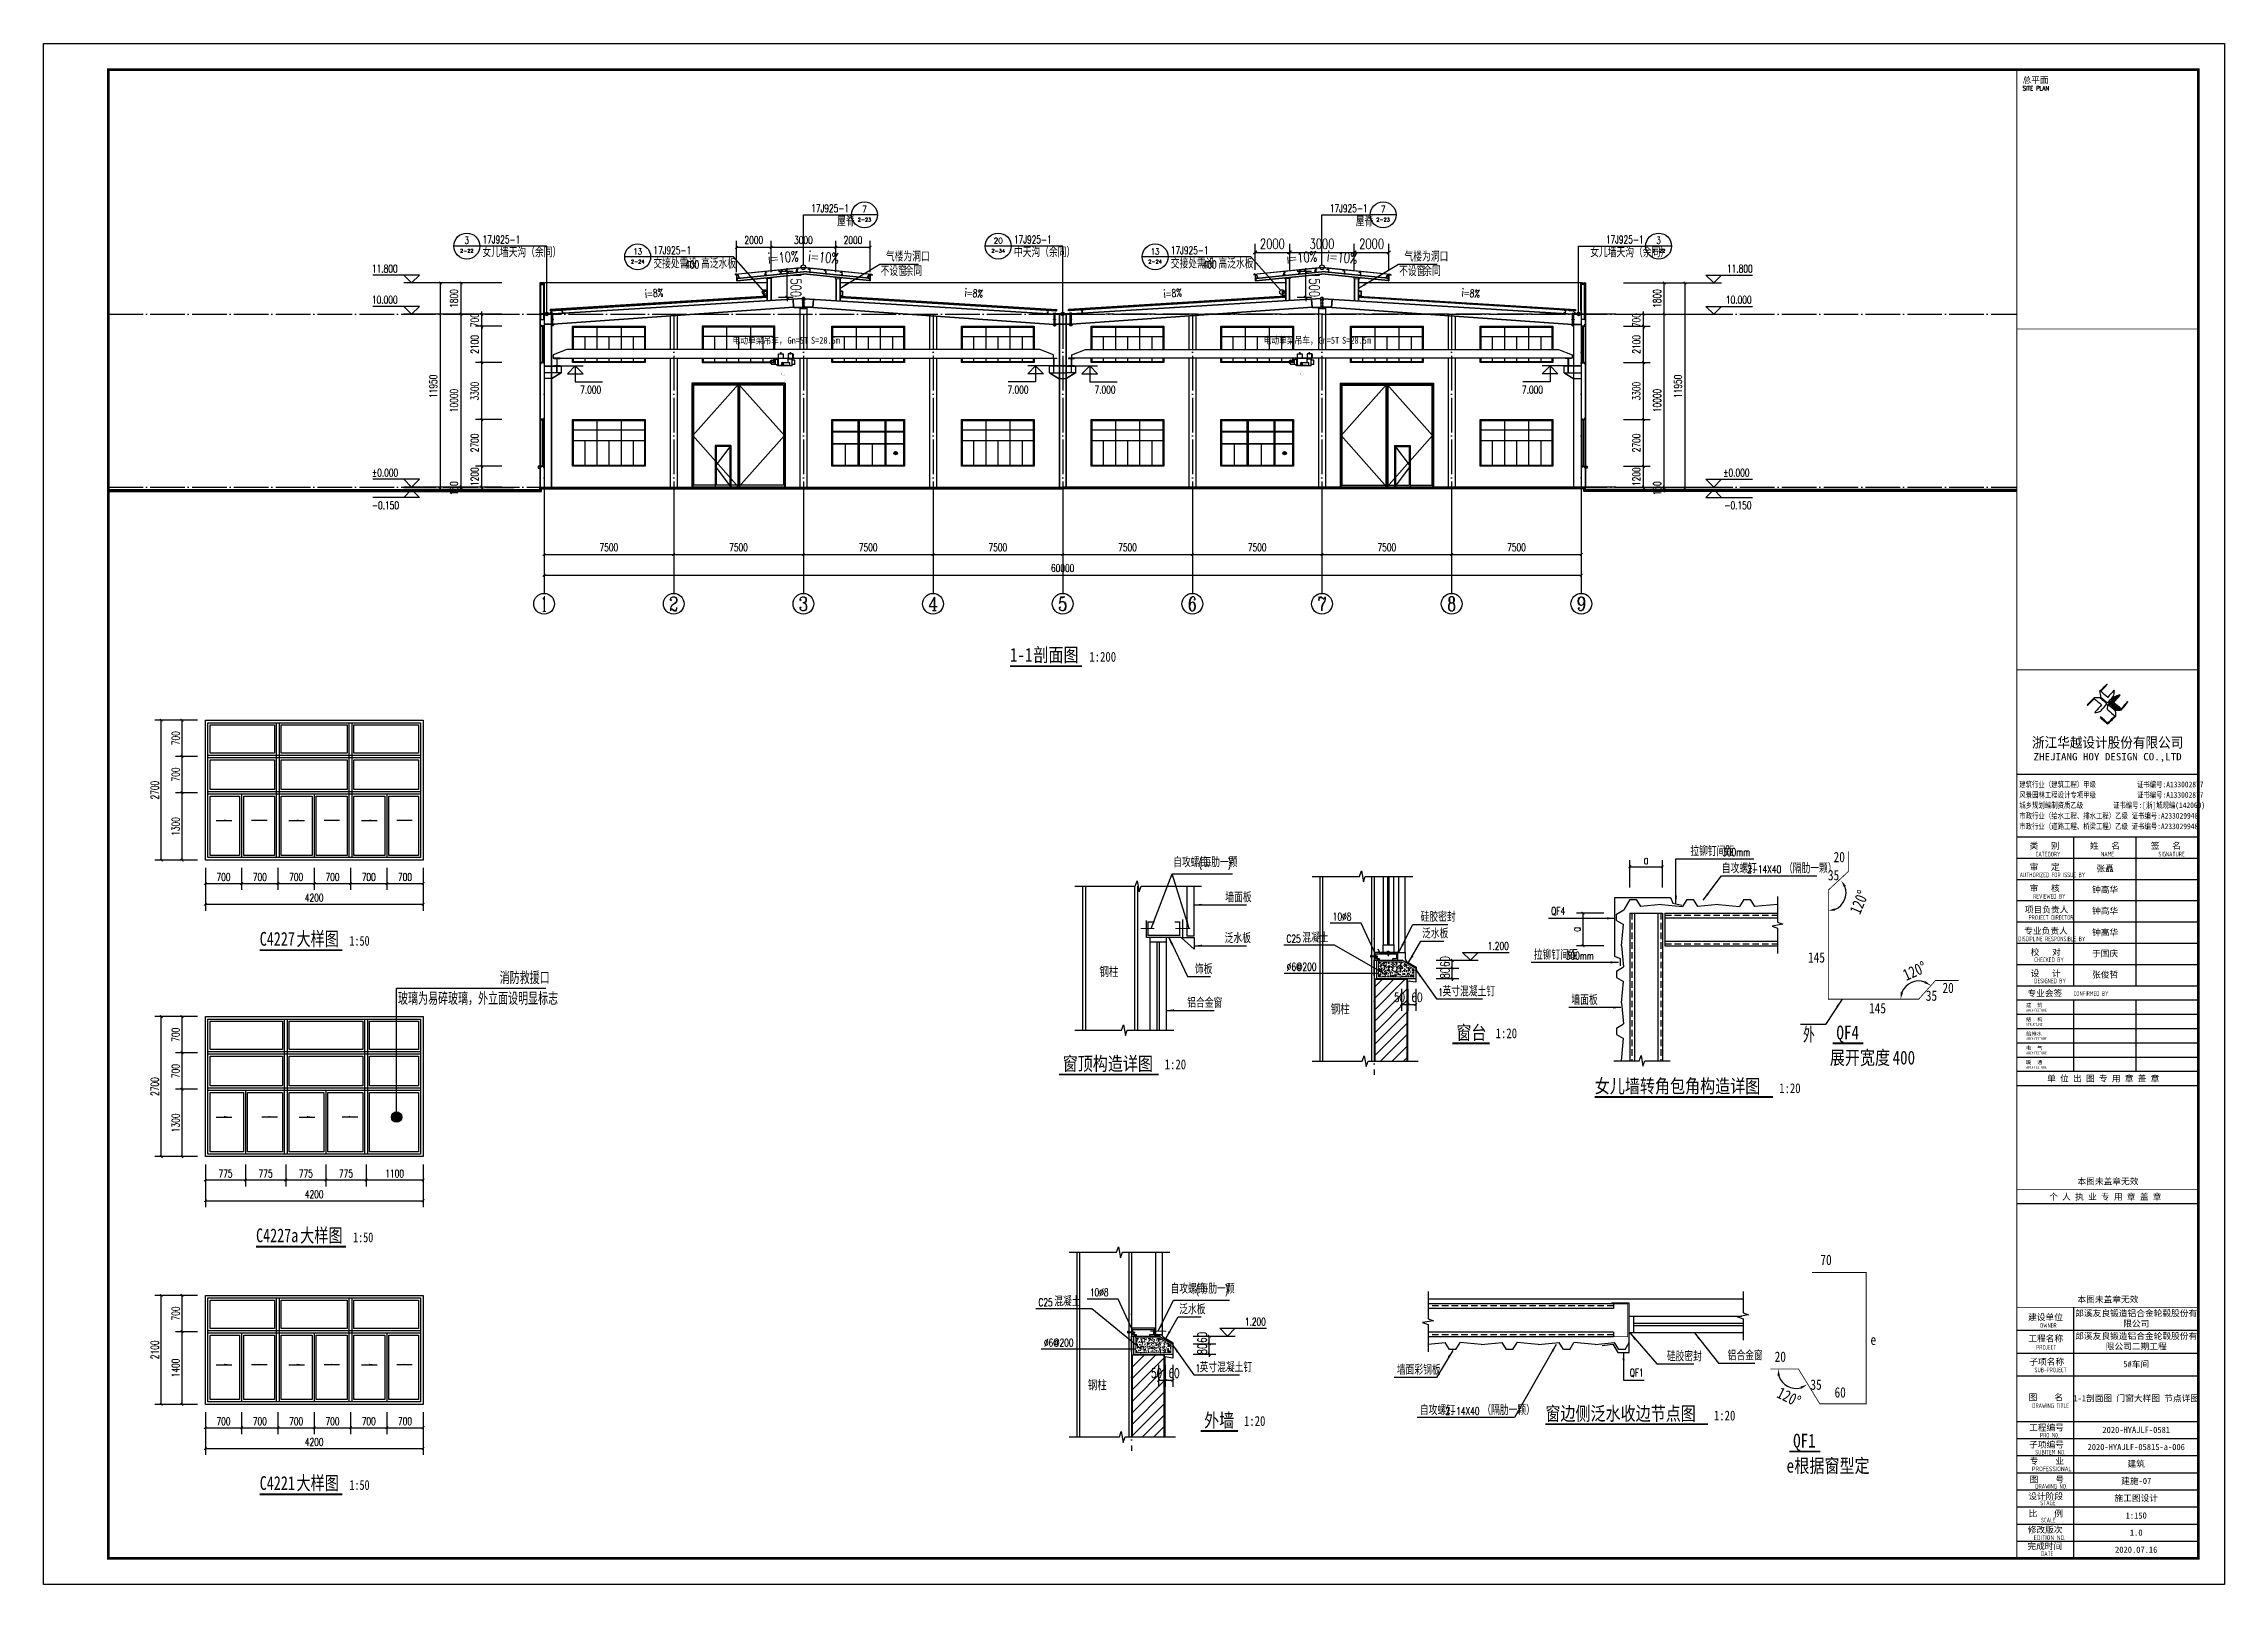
# Model space of a CAD drawing. Extents: x 14591016 to 15383666, y -730593 to -510197.
# Drawn here: x 15257516 to 15383666, y -662043 to -572943 of the extents above; entities that cross this region are included whole.
import ezdxf
from ezdxf.enums import TextEntityAlignment as Align

# ---------------------------------------------------------------- set-up
doc = ezdxf.new("R2010")
doc.units = 0
doc.header["$LTSCALE"] = 1000
doc.header["$MEASUREMENT"] = 0
doc.linetypes.add('DOTE', pattern=[2.42, 2, -0.2, 0.02, -0.2])
doc.linetypes.add('HIDDEN', pattern=[0.375, 0.25, -0.125])
for name, color, linetype in [('06', 7, 'Continuous'), ('11', 3, 'Continuous'), ('AXIS', 3, 'Continuous'), ('AXIS_TEXT', 7, 'Continuous'), ('COLUMN', 2, 'Continuous'), ('C型钢', 6, 'Continuous'), ('DIM_IDEN', 3, 'Continuous'), ('DIM_LEAD', 3, 'Continuous'), ('DIM_SYMB', 3, 'Continuous'), ('DOTE', 1, 'DOTE'), ('PUB_DIM', 3, 'Continuous'), ('PUB_TEXT', 7, 'Continuous'), ('PUB_TITLE', 4, 'Continuous'), ('S_FLOOR', 2, 'Continuous'), ('TK', 4, 'Continuous'), ('WALL', 9, 'Continuous'), ('WINDOW', 4, 'Continuous'), ('YS', 130, 'Continuous'), ('图层1', 8, 'Continuous'), ('填充', 251, 'Continuous'), ('彩板', 4, 'Continuous'), ('梁柱', 3, 'Continuous'), ('玻璃', 251, 'Continuous'), ('窗', 132, 'Continuous'), ('立面线条', 7, 'Continuous')]:
    doc.layers.add(name, color=color, linetype=linetype)
doc.styles.add('-宋体', font='', dxfattribs={"width": 0.8})
doc.styles.add('_TCH_AXIS', font='COMPLEX', dxfattribs={"bigfont": 'GBCBIG'})
doc.styles.add('_TCH_DIM', font='SIMPLEX', dxfattribs={"bigfont": 'GBCBIG'})
doc.styles.add('_TCH_DIM_T3', font='SIMPLEX', dxfattribs={"width": 0.705882, "bigfont": 'GBCBIG'})
doc.styles.add('_TCH_LABEL', font='COMPLEX', dxfattribs={"bigfont": 'GBCBIG'})
doc.styles.add('COMPLEX', font='COMPLEX')
doc.styles.add('HT', font='simhei.ttf', dxfattribs={"width": 0.8})
doc.styles.add('ROMANS', font='romans', dxfattribs={"width": 0.65, "height": 231.275})
doc.styles.add('TESD', font='TSSDENG', dxfattribs={"width": 0.8, "bigfont": '!HZTXT'})
doc.styles.add('TK-LG-B', font='', dxfattribs={"width": 0.75})
doc.styles.add('TSSD_REIN', font='tssdeng.shx', dxfattribs={"width": 0.7, "bigfont": 'tssdchn.shx'})
doc.styles.add('YAYA', font='', dxfattribs={"width": 0.8, "height": 1})
doc.styles.add('图签宋体', font='', dxfattribs={"height": 300})
doc.styles.add('图签黑体', font='simhei.ttf', dxfattribs={"height": 550})
doc.styles.add('宋', font='', dxfattribs={"width": 0.8})
doc.styles.add('宋体', font='', dxfattribs={"width": 0.8})
doc.styles.get('-宋体').set_extended_font_data('SimSun')
doc.styles.get('TK-LG-B').set_extended_font_data('SimSun')
doc.styles.get('YAYA').set_extended_font_data('SimSun')
doc.styles.get('图签宋体').set_extended_font_data('NSimSun')
doc.styles.get('宋').set_extended_font_data('SimSun')
doc.styles.get('宋体').set_extended_font_data('SimSun')
doc.dimstyles.new('20&&100', dxfattribs={"dimtxt": 350, "dimasz": 100, "dimexe": 250, "dimexo": 300, "dimgap": 100, "dimtad": 1, "dimdec": 0, "dimlfac": 0.2, "dimzin": 0, "dimdsep": 46, "dimtxsty": '_TCH_DIM_T3', "dimblk": 'ARCHTICK', "dimcen": 0.09, "dimclrt": 7, "dimazin": 2, "dimtfac": 1, "dimtdec": 0, "dimtix": 1, "dimtmove": 2, "dimatfit": 3, "dimfxl": 0, "dimtolj": 1, "dimtzin": 0, "dimarcsym": 0})
doc.dimstyles.new('_TCH_ARCH&&100', dxfattribs={"dimtxt": 350, "dimasz": 100, "dimexe": 250, "dimexo": 300, "dimgap": 100, "dimtad": 1, "dimdec": 0, "dimzin": 0, "dimdsep": 46, "dimtxsty": '_TCH_DIM_T3', "dimblk": 'ARCHTICK', "dimcen": 0.09, "dimclrt": 7, "dimazin": 2, "dimtfac": 1, "dimtdec": 0, "dimtix": 1, "dimtmove": 2, "dimatfit": 3, "dimfxl": 0, "dimtolj": 1, "dimtzin": 0, "dimarcsym": 0})
doc.dimstyles.new('_TCH_ARCH&&150', dxfattribs={"dimtxt": 446.25, "dimasz": 150, "dimexe": 375, "dimexo": 450, "dimgap": 189.375, "dimtad": 1, "dimdec": 0, "dimzin": 0, "dimdsep": 46, "dimtxsty": '_TCH_DIM_T3', "dimblk": 'ARCHTICK', "dimcen": 0.09, "dimclrt": 7, "dimazin": 2, "dimtfac": 1, "dimtdec": 0, "dimtix": 1, "dimtmove": 2, "dimatfit": 3, "dimfxl": 0, "dimtolj": 1, "dimtzin": 0, "dimarcsym": 0})
doc.dimstyles.new('_TCH_ARCH&&200', dxfattribs={"dimtxt": 595, "dimasz": 200, "dimexe": 500, "dimexo": 600, "dimgap": 200, "dimtad": 1, "dimdec": 0, "dimzin": 0, "dimdsep": 46, "dimtxsty": '_TCH_DIM_T3', "dimblk": 'ARCHTICK', "dimcen": 0.09, "dimclrt": 7, "dimazin": 2, "dimtfac": 1, "dimtdec": 0, "dimtix": 1, "dimtmove": 2, "dimatfit": 3, "dimfxl": 0, "dimtolj": 1, "dimtzin": 0, "dimarcsym": 0})
doc.dimstyles.new('_TCH_ARCH&&50', dxfattribs={"dimtxt": 148.75, "dimasz": 50, "dimexe": 125, "dimexo": 150, "dimgap": 50, "dimtad": 1, "dimdec": 0, "dimzin": 0, "dimdsep": 46, "dimtxsty": '_TCH_DIM_T3', "dimblk": 'ARCHTICK', "dimcen": 0.09, "dimclrt": 7, "dimazin": 2, "dimtfac": 1, "dimtdec": 0, "dimtix": 1, "dimtmove": 2, "dimatfit": 3, "dimfxl": 0, "dimtolj": 1, "dimtzin": 0, "dimarcsym": 0})
pattern_1 = [(50, (0, 0), (215.178, -18.8256), [22.5, -247.5]), (355, (0, 0), (-41.6254, 225.6576), [18, -198]), (100.4514, (17.93, -1.57), (173.553, 206.832), [19.122, -210.3426]), (46.1842, (0, 60), (320.172, -49.656), [33.75, -371.25]), (96.6356, (26.68, 55.86), (280.399, 292.235), [28.683, -315.514]), (351.184, (0, 60), (280.399, 292.236), [27, -297]), (21, (30, 45), (179.072, -120.7857), [22.5, -247.5]), (326, (30, 45), (72.9946, 217.545), [18, -198]), (71.4514, (44.92, 34.93), (252.067, 96.759), [19.122, -210.3426]), (37.5, (0, 0), (3.64796, 99.86816), [0, -195.6, 0, -201, 0, -198.75]), (7.5, (0, 0), (78.9209, 118.3235), [0, -114.6, 0, -191.1, 0, -75.75]), (327.5, (-66.9, 0), (160.1467, -6.76646), [0, -75, 0, -234, 0, -310.5]), (317.5, (-96.9, 0), (174.9559, 30.0315), [0, -97.5, 0, -155.4, 0, -220.5])]

msp = doc.modelspace()

# ---------------------------------------------------------------- texts
at = {"layer": 'PUB_TEXT'}
for s, height, style, width, p in [('17J925-1', 446.25, '_TCH_LABEL', 0.705882, (15301918.7, -582688.5)), ('17J925-1', 446.25, '_TCH_LABEL', 0.705882, (15331918.7, -582688.5)), ('17J925-1', 446.25, '_TCH_DIM', 0.705882, (15282900.6, -584493)), ('17J925-1', 446.25, '_TCH_DIM', 0.705882, (15313647.2, -584493)), ('17J925-1', 446.25, '_TCH_DIM', 0.705882, (15347886.7, -584493)), ('17J925-1', 446.25, '_TCH_LABEL', 0.705882, (15292788.8, -585118.5)), ('17J925-1', 446.25, '_TCH_LABEL', 0.705882, (15322718.7, -585118.5)), ('11.800', 446.25, '_TCH_DIM', 0.705882, (15276509.9, -586177.3)), ('400', 446.25, '_TCH_LABEL', 0.705882, (15294631.9, -585939.9)), ('400', 446.25, '_TCH_LABEL', 0.705882, (15324561.8, -585939.9)), ('11.800', 446.25, '_TCH_DIM', 0.705882, (15354892.4, -586177.3)), ('10.000', 446.25, '_TCH_DIM', 0.705882, (15276509.9, -587977.3)), ('10.000', 446.25, '_TCH_DIM', 0.705882, (15354832.4, -587977.3)), ('电动单梁吊车，', 398.73, '宋', 0.8, (15297369.9, -590297.3)), ('Gn=5T', 398.73, '宋', 0.8, (15300545.6, -590297.3)), ('S=28.5m', 398.73, '宋', 0.8, (15301906.6, -590297.3)), ('电动单梁吊车，', 398.73, '宋', 0.8, (15328091.9, -590297.3)), ('Gn=5T', 398.73, '宋', 0.8, (15331267.5, -590297.3)), ('S=28.5m', 398.73, '宋', 0.8, (15332628.6, -590297.3)), ('7.000', 446.25, '_TCH_DIM', 0.705882, (15288550.1, -593183)), ('7.000', 446.25, '_TCH_DIM', 0.705882, (15313272.2, -593183)), ('7.000', 446.25, '_TCH_DIM', 0.705882, (15318310.1, -593183)), ('7.000', 446.25, '_TCH_DIM', 0.705882, (15343032.2, -593183)), ('%%P0.000', 446.25, '_TCH_DIM', 0.705882, (15276509.9, -597977.3)), ('%%P0.000', 446.25, '_TCH_DIM', 0.705882, (15354682.4, -597977.3)), ('-0.150', 446.25, '_TCH_DIM', 0.705882, (15276509.9, -599867.3)), ('-0.150', 446.25, '_TCH_DIM', 0.705882, (15354742.4, -599867.3)), ('1-1', 797.47, 'YAYA', 0.8, (15313411.1, -608684.8)), ('剖面图', 797.47, 'YAYA', 0.8, (15314772.2, -608684.8)), ('1:200', 569.62, 'YAYA', 0.8, (15318007.2, -608684.8))]:
    msp.add_text(s, height=height, dxfattribs=dict(at, style=style, width=width)).set_placement(p)
at = {"layer": 'PUB_TEXT', "style": '_TCH_LABEL'}
for s, height, p, p2 in [('7', 391.5, (15304870.7, -582707.2), (15305131.7, -582707.2)), ('7', 391.5, (15334870.7, -582707.2), (15335131.7, -582707.2)), ('2-23', 204.59, (15304611.5, -583225.1), (15305390.8, -583225.1)), ('2-23', 204.59, (15334611.5, -583225.1), (15335390.8, -583225.1)), ('2-22', 204.59, (15281603.4, -585029.6), (15282382.8, -585029.6)), ('3', 391.5, (15281862.6, -584511.7), (15282123.6, -584511.7)), ('13', 339.7, (15291630.6, -585129.1), (15292132.1, -585129.1)), ('2-34', 202.68, (15312348.8, -585028.2), (15313130.6, -585028.2)), ('20', 329.48, (15312472.9, -584501.9), (15313006.4, -584501.9)), ('13', 339.7, (15321560.4, -585129.1), (15322061.9, -585129.1)), ('2-22', 204.59, (15350549.5, -585029.6), (15351328.9, -585029.6)), ('3', 391.5, (15350808.7, -584511.7), (15351069.7, -584511.7)), ('2-24', 202.68, (15291490.4, -585653.6), (15292272.2, -585653.6)), ('2-24', 202.68, (15321420.3, -585653.6), (15322202.1, -585653.6))]:
    msp.add_text(s, height=height, dxfattribs=at).set_placement(p, p2, align=Align.FIT)
at = {"layer": 'PUB_TEXT'}
for s, style, p in [('屋脊', '_TCH_LABEL', (15303417.9, -583505.9)), ('屋脊', '_TCH_LABEL', (15333417.9, -583505.9)), ('女儿墙天沟（余同）', '_TCH_DIM', (15282900.6, -585288.4)), ('气楼为洞口', '_TCH_DIM', (15306238.1, -585535.5)), ('中天沟（余同）', '_TCH_DIM', (15313647.2, -585282.8)), ('气楼为洞口', '_TCH_DIM', (15336238.1, -585535.5)), ('女儿墙天沟（余同）', '_TCH_DIM', (15346983.8, -585288.4)), ('交接处需设', '_TCH_LABEL', (15292788.8, -585939.9)), ('高泛水板', '_TCH_LABEL', (15295546.9, -585939.9)), ('不设窗', '_TCH_DIM', (15305930.8, -586375.5)), ('余同', '_TCH_DIM', (15307321.6, -586375.5)), ('交接处需设', '_TCH_LABEL', (15322718.7, -585939.9)), ('高泛水板', '_TCH_LABEL', (15325476.8, -585939.9)), ('不设窗', '_TCH_DIM', (15335930.8, -586375.5)), ('余同', '_TCH_DIM', (15337321.6, -586375.5))]:
    msp.add_text(s, height=506.38, dxfattribs=dict(at, style=style)).set_placement(p)
at = {"layer": 'PUB_TEXT', "style": '_TCH_DIM', "width": 0.705882}
for s, height, rotation, p in [('i=10%', 595, 4.504963, (15299443.2, -585665.3)), ('i=10%', 595, 355.495037, (15301734.5, -585527.1)), ('i=10%', 595, 4.504963, (15329443.2, -585665.3)), ('i=10%', 595, 355.495037, (15331734.5, -585527.1)), ('i=8%', 446.25, 4.504963, (15292321.5, -587639.1)), ('i=8%', 446.25, 355.495037, (15310784.1, -587554.3)), ('i=8%', 446.25, 4.504963, (15322321.5, -587639.1)), ('i=8%', 446.25, 355.495037, (15339534.1, -587554.3))]:
    msp.add_text(s, height=height, rotation=rotation, dxfattribs=at).set_placement(p)

# ---------------------------------------------------------------- blocks, each defined once
blk = doc.blocks.new('A$C6E6B7AEC')
at = {"layer": 'YS'}
for p, q in [((0, 0), (0, 75)), ((0, 75), (20, 75)), ((2, 2), (2, 72)), ((2, 72), (20, 72)), ((198, 2), (2, 2)), ((20, 72), (20, 75)), ((180, 75), (200, 75)), ((180, 72), (180, 75)), ((180, 72), (198, 72)), ((198, 72), (198, 2)), ((200, 75), (200, 0)), ((200, 0), (0, 0))]:
    blk.add_line(p, q, dxfattribs=at)
blk = doc.blocks.new('A$C25862AEB')
at = {"layer": 'YS'}
for p, q in [((200, 75), (0, 75)), ((0, 75), (0, 0)), ((0, 0), (20, 0)), ((198, 72), (2, 72)), ((2, 72), (2, 2)), ((2, 2), (20, 2)), ((205, 81), (5, 81)), ((5, 81), (5, 75)), ((205, 75), (5, 75)), ((20, 2), (20, 0)), ((180, 2), (198, 2)), ((180, 2), (180, 0)), ((180, 0), (200, 0)), ((198, 2), (198, 72)), ((200, 0), (200, 75))]:
    blk.add_line(p, q, dxfattribs=at)
blk = doc.blocks.new('A$C6EE6551E')
at = {"layer": 'COLUMN'}
blk.add_hatch(color=256, dxfattribs=at).paths.add_polyline_path([(5, 195), (75, 200), (77, 175), (82, 175), (80, 205), (0, 200), (13, 0), (93, 5), (91, 35), (86, 35), (88, 10), (18, 5)])
blk.add_lwpolyline([(93, 5), (13, 0), (0, 200), (80, 205), (82, 175), (77, 175), (75, 200), (5, 195), (18, 5), (88, 10), (86, 35), (91, 35)], close=True, dxfattribs=at)
blk = doc.blocks.new('A$C53AF4E09')
at = {"layer": 'COLUMN'}
blk.add_hatch(color=256, dxfattribs=at).paths.add_polyline_path([(350, 450), (0, 450), (0, 440), (170, 440), (170, 10), (0, 10), (0, 0), (350, 0), (350, 10), (180, 10), (180, 440), (350, 440)])
blk.add_lwpolyline([(0, 440), (0, 450), (350, 450), (350, 440), (180, 440), (180, 10), (350, 10), (350, 0), (0, 0), (0, 10), (170, 10), (170, 440)], close=True, dxfattribs=at)
blk = doc.blocks.new('A$C1CF62CEA')
at = {"color": 7}
for p, q in [((448, 1264), (731, 1264)), ((448, 1007), (448, 1264)), ((731, 1264), (731, 1007)), ((1279, 1264), (1012, 1264)), ((1012, 1264), (1012, 1007)), ((1279, 1007), (1279, 1264)), ((1279, 1264), (1318, 1226)), ((47, 913), (0, 867)), ((0, 723), (0, 867)), ((47, 677), (0, 723)), ((47, 677), (47, 913)), ((47, 913), (282, 913)), ((47, 677), (282, 677)), ((424, 1007), (282, 913)), ((282, 677), (282, 913)), ((424, 583), (282, 677)), ((1012, 1007), (424, 1007)), ((424, 583), (424, 1007)), ((1247, 583), (424, 583)), ((448, 599), (448, 1007)), ((679, 599), (448, 599)), ((679, 744), (632, 744)), ((632, 744), (632, 599)), ((718, 779), (679, 756)), ((679, 756), (679, 583)), ((718, 779), (718, 583)), ((1110, 756), (718, 756)), ((718, 756), (718, 599)), ((1012, 599), (718, 599)), ((1012, 1007), (1279, 1007)), ((1012, 756), (1012, 1007)), ((1012, 975), (1247, 975)), ((1012, 599), (1110, 599)), ((1110, 599), (1110, 756)), ((1247, 583), (1247, 975)), ((1404, 897), (1247, 897)), ((1404, 662), (1247, 662)), ((1279, 1007), (1318, 1044)), ((1318, 1044), (1318, 1226)), ((1404, 662), (1404, 897))]:
    blk.add_line(p, q, dxfattribs=at)
at = {"color": 7, "linetype": 'ByBlock', "const_width": 7.84}
blk.add_lwpolyline([(830, 116, -2.4142136), (718, 227), (718, 583)], format="xyb", dxfattribs=at)
at = {"color": 7, "extrusion": (0, 0, -1)}
for centre in [(589, 1299), (1145, 1299)]:
    blk.add_ellipse(centre, major_axis=(24.4, 24.4), ratio=1, start_param=3.9269908, end_param=10.2101761, dxfattribs=at)
blk = doc.blocks.new('A$C72861E34')
for p, q in [((0, 0), (0, 150)), ((0, 150), (60, 150)), ((60, 0), (0, 0)), ((3, 147), (3, 3)), ((57, 147), (3, 147)), ((3, 3), (58, 3)), ((57, 123), (57, 147)), ((60, 123), (57, 123)), ((57, 27), (60, 27)), ((58, 3), (57, 27)), ((60, 150), (60, 123)), ((60, 27), (60, 0))]:
    blk.add_line(p, q)
blk = doc.blocks.new('A$C2E1941DB')
at = {"color": 3, "linetype": 'ByBlock'}
for points in [[(55, 0), (0, 0), (55, 150)], [(57, 150), (55, 150), (55, 0), (57, 0)], [(117, 140), (117, 160), (57, 160), (57, 0), (117, 0), (117, 20)], [(115, 140), (115, 158), (60, 158), (60, 3), (115, 3), (115, 20)]]:
    blk.add_lwpolyline(points, dxfattribs=at)
blk = doc.blocks.new('A$C19DF6FF6')
at = {"xscale": -2.0736, "yscale": 2.0736, "zscale": 2.0736, "rotation": 355.4260438756032}
blk.add_blockref('A$C2E1941DB', (242, 0), dxfattribs=at)
blk = doc.blocks.new('_ArchTick')
at = {"color": 0, "linetype": 'ByBlock', "const_width": 0.4}
blk.add_lwpolyline([(-0.5, -0.5), (0.5, 0.5)], dxfattribs=at)
blk = doc.blocks.new('*D642')
at = {"layer": 'Defpoints', "color": 0}
for p in [(-4200, -2700), (-3500, -2700), (-3500, -3150)]:
    blk.add_point(p, dxfattribs=at)
at = {"layer": 'PUB_DIM', "color": 0, "lineweight": -2}
for p, q in [((-4200, -2850), (-4200, -3275)), ((-3500, -2850), (-3500, -3275)), ((-4200, -3150), (-3500, -3150))]:
    blk.add_line(p, q, dxfattribs=at)
at = {"layer": 'PUB_DIM', "color": 0, "lineweight": -2, "xscale": 50, "yscale": 50, "zscale": 50, "rotation": 180}
blk.add_blockref('_ArchTick', (-4200, -3150), dxfattribs=at)
at = {"layer": 'PUB_DIM', "color": 0, "lineweight": -2, "xscale": 50, "yscale": 50, "zscale": 50}
blk.add_blockref('_ArchTick', (-3500, -3150), dxfattribs=at)
at = {"layer": 'PUB_DIM', "color": 7, "insert": (-3850, -3025.625), "char_height": 148.75, "attachment_point": 5, "style": '_TCH_DIM_T3'}
blk.add_mtext('\\A1;700', dxfattribs=at)
blk = doc.blocks.new('*D643')
at = {"layer": 'Defpoints', "color": 0}
for p in [(-3500, -2700), (-2800, -2700), (-2800, -3150)]:
    blk.add_point(p, dxfattribs=at)
at = {"layer": 'PUB_DIM', "color": 0, "lineweight": -2}
for p, q in [((-3500, -2850), (-3500, -3275)), ((-2800, -2850), (-2800, -3275)), ((-3500, -3150), (-2800, -3150))]:
    blk.add_line(p, q, dxfattribs=at)
at = {"layer": 'PUB_DIM', "color": 0, "lineweight": -2, "xscale": 50, "yscale": 50, "zscale": 50, "rotation": 180}
blk.add_blockref('_ArchTick', (-3500, -3150), dxfattribs=at)
at = {"layer": 'PUB_DIM', "color": 0, "lineweight": -2, "xscale": 50, "yscale": 50, "zscale": 50}
blk.add_blockref('_ArchTick', (-2800, -3150), dxfattribs=at)
at = {"layer": 'PUB_DIM', "color": 7, "insert": (-3150, -3025.625), "char_height": 148.75, "attachment_point": 5, "style": '_TCH_DIM_T3'}
blk.add_mtext('\\A1;700', dxfattribs=at)
blk = doc.blocks.new('*D644')
at = {"layer": 'Defpoints', "color": 0}
for p in [(-2800, -2700), (-2100, -2700), (-2100, -3150)]:
    blk.add_point(p, dxfattribs=at)
at = {"layer": 'PUB_DIM', "color": 0, "lineweight": -2}
for p, q in [((-2800, -2850), (-2800, -3275)), ((-2100, -2850), (-2100, -3275)), ((-2800, -3150), (-2100, -3150))]:
    blk.add_line(p, q, dxfattribs=at)
at = {"layer": 'PUB_DIM', "color": 0, "lineweight": -2, "xscale": 50, "yscale": 50, "zscale": 50, "rotation": 180}
blk.add_blockref('_ArchTick', (-2800, -3150), dxfattribs=at)
at = {"layer": 'PUB_DIM', "color": 0, "lineweight": -2, "xscale": 50, "yscale": 50, "zscale": 50}
blk.add_blockref('_ArchTick', (-2100, -3150), dxfattribs=at)
at = {"layer": 'PUB_DIM', "color": 7, "insert": (-2450, -3025.625), "char_height": 148.75, "attachment_point": 5, "style": '_TCH_DIM_T3'}
blk.add_mtext('\\A1;700', dxfattribs=at)
blk = doc.blocks.new('*D645')
at = {"layer": 'Defpoints', "color": 0}
for p in [(-2100, -2700), (-1400, -2700), (-1400, -3150)]:
    blk.add_point(p, dxfattribs=at)
at = {"layer": 'PUB_DIM', "color": 0, "lineweight": -2}
for p, q in [((-2100, -2850), (-2100, -3275)), ((-1400, -2850), (-1400, -3275)), ((-2100, -3150), (-1400, -3150))]:
    blk.add_line(p, q, dxfattribs=at)
at = {"layer": 'PUB_DIM', "color": 0, "lineweight": -2, "xscale": 50, "yscale": 50, "zscale": 50, "rotation": 180}
blk.add_blockref('_ArchTick', (-2100, -3150), dxfattribs=at)
at = {"layer": 'PUB_DIM', "color": 0, "lineweight": -2, "xscale": 50, "yscale": 50, "zscale": 50}
blk.add_blockref('_ArchTick', (-1400, -3150), dxfattribs=at)
at = {"layer": 'PUB_DIM', "color": 7, "insert": (-1750, -3025.625), "char_height": 148.75, "attachment_point": 5, "style": '_TCH_DIM_T3'}
blk.add_mtext('\\A1;700', dxfattribs=at)
blk = doc.blocks.new('*D646')
at = {"layer": 'Defpoints', "color": 0}
for p in [(-1400, -2700), (-700, -2700), (-700, -3150)]:
    blk.add_point(p, dxfattribs=at)
at = {"layer": 'PUB_DIM', "color": 0, "lineweight": -2}
for p, q in [((-1400, -2850), (-1400, -3275)), ((-700, -2850), (-700, -3275)), ((-1400, -3150), (-700, -3150))]:
    blk.add_line(p, q, dxfattribs=at)
at = {"layer": 'PUB_DIM', "color": 0, "lineweight": -2, "xscale": 50, "yscale": 50, "zscale": 50, "rotation": 180}
blk.add_blockref('_ArchTick', (-1400, -3150), dxfattribs=at)
at = {"layer": 'PUB_DIM', "color": 0, "lineweight": -2, "xscale": 50, "yscale": 50, "zscale": 50}
blk.add_blockref('_ArchTick', (-700, -3150), dxfattribs=at)
at = {"layer": 'PUB_DIM', "color": 7, "insert": (-1050, -3025.625), "char_height": 148.75, "attachment_point": 5, "style": '_TCH_DIM_T3'}
blk.add_mtext('\\A1;700', dxfattribs=at)
blk = doc.blocks.new('*D647')
at = {"layer": 'Defpoints', "color": 0}
for p in [(-700, -2700), (0, -2700), (0, -3150)]:
    blk.add_point(p, dxfattribs=at)
at = {"layer": 'PUB_DIM', "color": 0, "lineweight": -2}
for p, q in [((-700, -2850), (-700, -3275)), ((0, -2850), (0, -3275)), ((-700, -3150), (0, -3150))]:
    blk.add_line(p, q, dxfattribs=at)
at = {"layer": 'PUB_DIM', "color": 0, "lineweight": -2, "xscale": 50, "yscale": 50, "zscale": 50, "rotation": 180}
blk.add_blockref('_ArchTick', (-700, -3150), dxfattribs=at)
at = {"layer": 'PUB_DIM', "color": 0, "lineweight": -2, "xscale": 50, "yscale": 50, "zscale": 50}
blk.add_blockref('_ArchTick', (0, -3150), dxfattribs=at)
at = {"layer": 'PUB_DIM', "color": 7, "insert": (-350, -3025.625), "char_height": 148.75, "attachment_point": 5, "style": '_TCH_DIM_T3'}
blk.add_mtext('\\A1;700', dxfattribs=at)
blk = doc.blocks.new('*D648')
at = {"layer": 'Defpoints', "color": 0}
for p in [(-4200, -2700), (0, -2700), (0, -3550)]:
    blk.add_point(p, dxfattribs=at)
at = {"layer": 'PUB_DIM', "color": 0, "lineweight": -2}
for p, q in [((-4200, -2850), (-4200, -3675)), ((0, -2850), (0, -3675)), ((-4200, -3550), (0, -3550))]:
    blk.add_line(p, q, dxfattribs=at)
at = {"layer": 'PUB_DIM', "color": 0, "lineweight": -2, "xscale": 50, "yscale": 50, "zscale": 50, "rotation": 180}
blk.add_blockref('_ArchTick', (-4200, -3550), dxfattribs=at)
at = {"layer": 'PUB_DIM', "color": 0, "lineweight": -2, "xscale": 50, "yscale": 50, "zscale": 50}
blk.add_blockref('_ArchTick', (0, -3550), dxfattribs=at)
at = {"layer": 'PUB_DIM', "color": 7, "insert": (-2100, -3425.625), "char_height": 148.75, "attachment_point": 5, "style": '_TCH_DIM_T3'}
blk.add_mtext('\\A1;4200', dxfattribs=at)
blk = doc.blocks.new('*D649')
at = {"layer": 'Defpoints', "color": 0}
for p in [(-4650, -1400), (-4200, -1400), (-4200, -2700)]:
    blk.add_point(p, dxfattribs=at)
at = {"layer": 'PUB_DIM', "color": 0, "lineweight": -2}
for p, q in [((-4350, -1400), (-4775, -1400)), ((-4650, -2700), (-4650, -1400)), ((-4350, -2700), (-4775, -2700))]:
    blk.add_line(p, q, dxfattribs=at)
at = {"layer": 'PUB_DIM', "color": 0, "lineweight": -2, "xscale": 50, "yscale": 50, "zscale": 50}
for p, rotation in [((-4650, -1400), 90), ((-4650, -2700), 270)]:
    blk.add_blockref('_ArchTick', p, dxfattribs=dict(at, rotation=rotation))
at = {"layer": 'PUB_DIM', "color": 7, "insert": (-4774.375, -2050), "char_height": 148.75, "attachment_point": 5, "rotation": 90, "style": '_TCH_DIM_T3'}
blk.add_mtext('\\A1;1300', dxfattribs=at)
blk = doc.blocks.new('*D650')
at = {"layer": 'Defpoints', "color": 0}
for p in [(-4650, -700), (-4200, -700), (-4200, -1400)]:
    blk.add_point(p, dxfattribs=at)
at = {"layer": 'PUB_DIM', "color": 0, "lineweight": -2}
for p, q in [((-4350, -700), (-4775, -700)), ((-4650, -1400), (-4650, -700)), ((-4350, -1400), (-4775, -1400))]:
    blk.add_line(p, q, dxfattribs=at)
at = {"layer": 'PUB_DIM', "color": 0, "lineweight": -2, "xscale": 50, "yscale": 50, "zscale": 50}
for p, rotation in [((-4650, -700), 90), ((-4650, -1400), 270)]:
    blk.add_blockref('_ArchTick', p, dxfattribs=dict(at, rotation=rotation))
at = {"layer": 'PUB_DIM', "color": 7, "insert": (-4774.375, -1050), "char_height": 148.75, "attachment_point": 5, "rotation": 90, "style": '_TCH_DIM_T3'}
blk.add_mtext('\\A1;700', dxfattribs=at)
blk = doc.blocks.new('*D651')
at = {"layer": 'Defpoints', "color": 0}
for p in [(-4650, 0), (-4200, 0), (-4200, -700)]:
    blk.add_point(p, dxfattribs=at)
at = {"layer": 'PUB_DIM', "color": 0, "lineweight": -2}
for p, q in [((-4350, 0), (-4775, 0)), ((-4650, -700), (-4650, 0)), ((-4350, -700), (-4775, -700))]:
    blk.add_line(p, q, dxfattribs=at)
at = {"layer": 'PUB_DIM', "color": 0, "lineweight": -2, "xscale": 50, "yscale": 50, "zscale": 50}
for p, rotation in [((-4650, 0), 90), ((-4650, -700), 270)]:
    blk.add_blockref('_ArchTick', p, dxfattribs=dict(at, rotation=rotation))
at = {"layer": 'PUB_DIM', "color": 7, "insert": (-4774.375, -350), "char_height": 148.75, "attachment_point": 5, "rotation": 90, "style": '_TCH_DIM_T3'}
blk.add_mtext('\\A1;700', dxfattribs=at)
blk = doc.blocks.new('*D652')
at = {"layer": 'Defpoints', "color": 0}
for p in [(-5050, 0), (-4200, 0), (-4200, -2700)]:
    blk.add_point(p, dxfattribs=at)
at = {"layer": 'PUB_DIM', "color": 0, "lineweight": -2}
for p, q in [((-4350, 0), (-5175, 0)), ((-5050, -2700), (-5050, 0)), ((-4350, -2700), (-5175, -2700))]:
    blk.add_line(p, q, dxfattribs=at)
at = {"layer": 'PUB_DIM', "color": 0, "lineweight": -2, "xscale": 50, "yscale": 50, "zscale": 50}
for p, rotation in [((-5050, 0), 90), ((-5050, -2700), 270)]:
    blk.add_blockref('_ArchTick', p, dxfattribs=dict(at, rotation=rotation))
at = {"layer": 'PUB_DIM', "color": 7, "insert": (-5174.375, -1350), "char_height": 148.75, "attachment_point": 5, "rotation": 90, "style": '_TCH_DIM_T3'}
blk.add_mtext('\\A1;2700', dxfattribs=at)
blk = doc.blocks.new('*D653')
at = {"layer": 'Defpoints', "color": 0}
for p in [(-4200, -2100), (-3500, -2100), (-3500, -2550)]:
    blk.add_point(p, dxfattribs=at)
at = {"layer": 'PUB_DIM', "color": 0, "lineweight": -2}
for p, q in [((-4200, -2250), (-4200, -2675)), ((-3500, -2250), (-3500, -2675)), ((-4200, -2550), (-3500, -2550))]:
    blk.add_line(p, q, dxfattribs=at)
at = {"layer": 'PUB_DIM', "color": 0, "lineweight": -2, "xscale": 50, "yscale": 50, "zscale": 50, "rotation": 180}
blk.add_blockref('_ArchTick', (-4200, -2550), dxfattribs=at)
at = {"layer": 'PUB_DIM', "color": 0, "lineweight": -2, "xscale": 50, "yscale": 50, "zscale": 50}
blk.add_blockref('_ArchTick', (-3500, -2550), dxfattribs=at)
at = {"layer": 'PUB_DIM', "color": 7, "insert": (-3850, -2425.625), "char_height": 148.75, "attachment_point": 5, "style": '_TCH_DIM_T3'}
blk.add_mtext('\\A1;700', dxfattribs=at)
blk = doc.blocks.new('*D654')
at = {"layer": 'Defpoints', "color": 0}
for p in [(-3500, -2100), (-2800, -2100), (-2800, -2550)]:
    blk.add_point(p, dxfattribs=at)
at = {"layer": 'PUB_DIM', "color": 0, "lineweight": -2}
for p, q in [((-3500, -2250), (-3500, -2675)), ((-2800, -2250), (-2800, -2675)), ((-3500, -2550), (-2800, -2550))]:
    blk.add_line(p, q, dxfattribs=at)
at = {"layer": 'PUB_DIM', "color": 0, "lineweight": -2, "xscale": 50, "yscale": 50, "zscale": 50, "rotation": 180}
blk.add_blockref('_ArchTick', (-3500, -2550), dxfattribs=at)
at = {"layer": 'PUB_DIM', "color": 0, "lineweight": -2, "xscale": 50, "yscale": 50, "zscale": 50}
blk.add_blockref('_ArchTick', (-2800, -2550), dxfattribs=at)
at = {"layer": 'PUB_DIM', "color": 7, "insert": (-3150, -2425.625), "char_height": 148.75, "attachment_point": 5, "style": '_TCH_DIM_T3'}
blk.add_mtext('\\A1;700', dxfattribs=at)
blk = doc.blocks.new('*D655')
at = {"layer": 'Defpoints', "color": 0}
for p in [(-2800, -2100), (-2100, -2100), (-2100, -2550)]:
    blk.add_point(p, dxfattribs=at)
at = {"layer": 'PUB_DIM', "color": 0, "lineweight": -2}
for p, q in [((-2800, -2250), (-2800, -2675)), ((-2100, -2250), (-2100, -2675)), ((-2800, -2550), (-2100, -2550))]:
    blk.add_line(p, q, dxfattribs=at)
at = {"layer": 'PUB_DIM', "color": 0, "lineweight": -2, "xscale": 50, "yscale": 50, "zscale": 50, "rotation": 180}
blk.add_blockref('_ArchTick', (-2800, -2550), dxfattribs=at)
at = {"layer": 'PUB_DIM', "color": 0, "lineweight": -2, "xscale": 50, "yscale": 50, "zscale": 50}
blk.add_blockref('_ArchTick', (-2100, -2550), dxfattribs=at)
at = {"layer": 'PUB_DIM', "color": 7, "insert": (-2450, -2425.625), "char_height": 148.75, "attachment_point": 5, "style": '_TCH_DIM_T3'}
blk.add_mtext('\\A1;700', dxfattribs=at)
blk = doc.blocks.new('*D656')
at = {"layer": 'Defpoints', "color": 0}
for p in [(-2100, -2100), (-1400, -2100), (-1400, -2550)]:
    blk.add_point(p, dxfattribs=at)
at = {"layer": 'PUB_DIM', "color": 0, "lineweight": -2}
for p, q in [((-2100, -2250), (-2100, -2675)), ((-1400, -2250), (-1400, -2675)), ((-2100, -2550), (-1400, -2550))]:
    blk.add_line(p, q, dxfattribs=at)
at = {"layer": 'PUB_DIM', "color": 0, "lineweight": -2, "xscale": 50, "yscale": 50, "zscale": 50, "rotation": 180}
blk.add_blockref('_ArchTick', (-2100, -2550), dxfattribs=at)
at = {"layer": 'PUB_DIM', "color": 0, "lineweight": -2, "xscale": 50, "yscale": 50, "zscale": 50}
blk.add_blockref('_ArchTick', (-1400, -2550), dxfattribs=at)
at = {"layer": 'PUB_DIM', "color": 7, "insert": (-1750, -2425.625), "char_height": 148.75, "attachment_point": 5, "style": '_TCH_DIM_T3'}
blk.add_mtext('\\A1;700', dxfattribs=at)
blk = doc.blocks.new('*D657')
at = {"layer": 'Defpoints', "color": 0}
for p in [(-1400, -2100), (-700, -2100), (-700, -2550)]:
    blk.add_point(p, dxfattribs=at)
at = {"layer": 'PUB_DIM', "color": 0, "lineweight": -2}
for p, q in [((-1400, -2250), (-1400, -2675)), ((-700, -2250), (-700, -2675)), ((-1400, -2550), (-700, -2550))]:
    blk.add_line(p, q, dxfattribs=at)
at = {"layer": 'PUB_DIM', "color": 0, "lineweight": -2, "xscale": 50, "yscale": 50, "zscale": 50, "rotation": 180}
blk.add_blockref('_ArchTick', (-1400, -2550), dxfattribs=at)
at = {"layer": 'PUB_DIM', "color": 0, "lineweight": -2, "xscale": 50, "yscale": 50, "zscale": 50}
blk.add_blockref('_ArchTick', (-700, -2550), dxfattribs=at)
at = {"layer": 'PUB_DIM', "color": 7, "insert": (-1050, -2425.625), "char_height": 148.75, "attachment_point": 5, "style": '_TCH_DIM_T3'}
blk.add_mtext('\\A1;700', dxfattribs=at)
blk = doc.blocks.new('*D658')
at = {"layer": 'Defpoints', "color": 0}
for p in [(-700, -2100), (0, -2100), (0, -2550)]:
    blk.add_point(p, dxfattribs=at)
at = {"layer": 'PUB_DIM', "color": 0, "lineweight": -2}
for p, q in [((-700, -2250), (-700, -2675)), ((0, -2250), (0, -2675)), ((-700, -2550), (0, -2550))]:
    blk.add_line(p, q, dxfattribs=at)
at = {"layer": 'PUB_DIM', "color": 0, "lineweight": -2, "xscale": 50, "yscale": 50, "zscale": 50, "rotation": 180}
blk.add_blockref('_ArchTick', (-700, -2550), dxfattribs=at)
at = {"layer": 'PUB_DIM', "color": 0, "lineweight": -2, "xscale": 50, "yscale": 50, "zscale": 50}
blk.add_blockref('_ArchTick', (0, -2550), dxfattribs=at)
at = {"layer": 'PUB_DIM', "color": 7, "insert": (-350, -2425.625), "char_height": 148.75, "attachment_point": 5, "style": '_TCH_DIM_T3'}
blk.add_mtext('\\A1;700', dxfattribs=at)
blk = doc.blocks.new('*D659')
at = {"layer": 'Defpoints', "color": 0}
for p in [(-4200, -2100), (0, -2100), (0, -2950)]:
    blk.add_point(p, dxfattribs=at)
at = {"layer": 'PUB_DIM', "color": 0, "lineweight": -2}
for p, q in [((-4200, -2250), (-4200, -3075)), ((0, -2250), (0, -3075)), ((-4200, -2950), (0, -2950))]:
    blk.add_line(p, q, dxfattribs=at)
at = {"layer": 'PUB_DIM', "color": 0, "lineweight": -2, "xscale": 50, "yscale": 50, "zscale": 50, "rotation": 180}
blk.add_blockref('_ArchTick', (-4200, -2950), dxfattribs=at)
at = {"layer": 'PUB_DIM', "color": 0, "lineweight": -2, "xscale": 50, "yscale": 50, "zscale": 50}
blk.add_blockref('_ArchTick', (0, -2950), dxfattribs=at)
at = {"layer": 'PUB_DIM', "color": 7, "insert": (-2100, -2825.625), "char_height": 148.75, "attachment_point": 5, "style": '_TCH_DIM_T3'}
blk.add_mtext('\\A1;4200', dxfattribs=at)
blk = doc.blocks.new('*D660')
at = {"layer": 'Defpoints', "color": 0}
for p in [(-4650, -700), (-4200, -700), (-4200, -2100)]:
    blk.add_point(p, dxfattribs=at)
at = {"layer": 'PUB_DIM', "color": 0, "lineweight": -2}
for p, q in [((-4350, -700), (-4775, -700)), ((-4650, -2100), (-4650, -700)), ((-4350, -2100), (-4775, -2100))]:
    blk.add_line(p, q, dxfattribs=at)
at = {"layer": 'PUB_DIM', "color": 0, "lineweight": -2, "xscale": 50, "yscale": 50, "zscale": 50}
for p, rotation in [((-4650, -700), 90), ((-4650, -2100), 270)]:
    blk.add_blockref('_ArchTick', p, dxfattribs=dict(at, rotation=rotation))
at = {"layer": 'PUB_DIM', "color": 7, "insert": (-4774.375, -1400), "char_height": 148.75, "attachment_point": 5, "rotation": 90, "style": '_TCH_DIM_T3'}
blk.add_mtext('\\A1;1400', dxfattribs=at)
blk = doc.blocks.new('*D661')
at = {"layer": 'Defpoints', "color": 0}
for p in [(-4650, 0), (-4200, 0), (-4200, -700)]:
    blk.add_point(p, dxfattribs=at)
at = {"layer": 'PUB_DIM', "color": 0, "lineweight": -2}
for p, q in [((-4350, 0), (-4775, 0)), ((-4650, -700), (-4650, 0)), ((-4350, -700), (-4775, -700))]:
    blk.add_line(p, q, dxfattribs=at)
at = {"layer": 'PUB_DIM', "color": 0, "lineweight": -2, "xscale": 50, "yscale": 50, "zscale": 50}
for p, rotation in [((-4650, 0), 90), ((-4650, -700), 270)]:
    blk.add_blockref('_ArchTick', p, dxfattribs=dict(at, rotation=rotation))
at = {"layer": 'PUB_DIM', "color": 7, "insert": (-4774.375, -350), "char_height": 148.75, "attachment_point": 5, "rotation": 90, "style": '_TCH_DIM_T3'}
blk.add_mtext('\\A1;700', dxfattribs=at)
blk = doc.blocks.new('*D662')
at = {"layer": 'Defpoints', "color": 0}
for p in [(-5050, 0), (-4200, 0), (-4200, -2100)]:
    blk.add_point(p, dxfattribs=at)
at = {"layer": 'PUB_DIM', "color": 0, "lineweight": -2}
for p, q in [((-4350, 0), (-5175, 0)), ((-5050, -2100), (-5050, 0)), ((-4350, -2100), (-5175, -2100))]:
    blk.add_line(p, q, dxfattribs=at)
at = {"layer": 'PUB_DIM', "color": 0, "lineweight": -2, "xscale": 50, "yscale": 50, "zscale": 50}
for p, rotation in [((-5050, 0), 90), ((-5050, -2100), 270)]:
    blk.add_blockref('_ArchTick', p, dxfattribs=dict(at, rotation=rotation))
at = {"layer": 'PUB_DIM', "color": 7, "insert": (-5174.375, -1050), "char_height": 148.75, "attachment_point": 5, "rotation": 90, "style": '_TCH_DIM_T3'}
blk.add_mtext('\\A1;2100', dxfattribs=at)
blk = doc.blocks.new('*D663')
at = {"layer": 'Defpoints', "color": 0}
for p in [(-4200, -2700), (-3425, -2700), (-3425, -3150)]:
    blk.add_point(p, dxfattribs=at)
at = {"layer": 'PUB_DIM', "color": 0, "lineweight": -2}
for p, q in [((-4200, -2850), (-4200, -3275)), ((-3425, -2850), (-3425, -3275)), ((-4200, -3150), (-3425, -3150))]:
    blk.add_line(p, q, dxfattribs=at)
at = {"layer": 'PUB_DIM', "color": 0, "lineweight": -2, "xscale": 50, "yscale": 50, "zscale": 50, "rotation": 180}
blk.add_blockref('_ArchTick', (-4200, -3150), dxfattribs=at)
at = {"layer": 'PUB_DIM', "color": 0, "lineweight": -2, "xscale": 50, "yscale": 50, "zscale": 50}
blk.add_blockref('_ArchTick', (-3425, -3150), dxfattribs=at)
at = {"layer": 'PUB_DIM', "color": 7, "insert": (-3812.5, -3025.625), "char_height": 148.75, "attachment_point": 5, "style": '_TCH_DIM_T3'}
blk.add_mtext('\\A1;775', dxfattribs=at)
blk = doc.blocks.new('*D664')
at = {"layer": 'Defpoints', "color": 0}
for p in [(-3425, -2700), (-2650, -2700), (-2650, -3150)]:
    blk.add_point(p, dxfattribs=at)
at = {"layer": 'PUB_DIM', "color": 0, "lineweight": -2}
for p, q in [((-3425, -2850), (-3425, -3275)), ((-2650, -2850), (-2650, -3275)), ((-3425, -3150), (-2650, -3150))]:
    blk.add_line(p, q, dxfattribs=at)
at = {"layer": 'PUB_DIM', "color": 0, "lineweight": -2, "xscale": 50, "yscale": 50, "zscale": 50, "rotation": 180}
blk.add_blockref('_ArchTick', (-3425, -3150), dxfattribs=at)
at = {"layer": 'PUB_DIM', "color": 0, "lineweight": -2, "xscale": 50, "yscale": 50, "zscale": 50}
blk.add_blockref('_ArchTick', (-2650, -3150), dxfattribs=at)
at = {"layer": 'PUB_DIM', "color": 7, "insert": (-3037.5, -3025.625), "char_height": 148.75, "attachment_point": 5, "style": '_TCH_DIM_T3'}
blk.add_mtext('\\A1;775', dxfattribs=at)
blk = doc.blocks.new('*D665')
at = {"layer": 'Defpoints', "color": 0}
for p in [(-2650, -2700), (-1875, -2700), (-1875, -3150)]:
    blk.add_point(p, dxfattribs=at)
at = {"layer": 'PUB_DIM', "color": 0, "lineweight": -2}
for p, q in [((-2650, -2850), (-2650, -3275)), ((-1875, -2850), (-1875, -3275)), ((-2650, -3150), (-1875, -3150))]:
    blk.add_line(p, q, dxfattribs=at)
at = {"layer": 'PUB_DIM', "color": 0, "lineweight": -2, "xscale": 50, "yscale": 50, "zscale": 50, "rotation": 180}
blk.add_blockref('_ArchTick', (-2650, -3150), dxfattribs=at)
at = {"layer": 'PUB_DIM', "color": 0, "lineweight": -2, "xscale": 50, "yscale": 50, "zscale": 50}
blk.add_blockref('_ArchTick', (-1875, -3150), dxfattribs=at)
at = {"layer": 'PUB_DIM', "color": 7, "insert": (-2262.5, -3025.625), "char_height": 148.75, "attachment_point": 5, "style": '_TCH_DIM_T3'}
blk.add_mtext('\\A1;775', dxfattribs=at)
blk = doc.blocks.new('*D666')
at = {"layer": 'Defpoints', "color": 0}
for p in [(-1875, -2700), (-1100, -2700), (-1100, -3150)]:
    blk.add_point(p, dxfattribs=at)
at = {"layer": 'PUB_DIM', "color": 0, "lineweight": -2}
for p, q in [((-1875, -2850), (-1875, -3275)), ((-1100, -2850), (-1100, -3275)), ((-1875, -3150), (-1100, -3150))]:
    blk.add_line(p, q, dxfattribs=at)
at = {"layer": 'PUB_DIM', "color": 0, "lineweight": -2, "xscale": 50, "yscale": 50, "zscale": 50, "rotation": 180}
blk.add_blockref('_ArchTick', (-1875, -3150), dxfattribs=at)
at = {"layer": 'PUB_DIM', "color": 0, "lineweight": -2, "xscale": 50, "yscale": 50, "zscale": 50}
blk.add_blockref('_ArchTick', (-1100, -3150), dxfattribs=at)
at = {"layer": 'PUB_DIM', "color": 7, "insert": (-1487.5, -3025.625), "char_height": 148.75, "attachment_point": 5, "style": '_TCH_DIM_T3'}
blk.add_mtext('\\A1;775', dxfattribs=at)
blk = doc.blocks.new('*D667')
at = {"layer": 'Defpoints', "color": 0}
for p in [(-1100, -2700), (0, -2700), (0, -3150)]:
    blk.add_point(p, dxfattribs=at)
at = {"layer": 'PUB_DIM', "color": 0, "lineweight": -2}
for p, q in [((-1100, -2850), (-1100, -3275)), ((0, -2850), (0, -3275)), ((-1100, -3150), (0, -3150))]:
    blk.add_line(p, q, dxfattribs=at)
at = {"layer": 'PUB_DIM', "color": 0, "lineweight": -2, "xscale": 50, "yscale": 50, "zscale": 50, "rotation": 180}
blk.add_blockref('_ArchTick', (-1100, -3150), dxfattribs=at)
at = {"layer": 'PUB_DIM', "color": 0, "lineweight": -2, "xscale": 50, "yscale": 50, "zscale": 50}
blk.add_blockref('_ArchTick', (0, -3150), dxfattribs=at)
at = {"layer": 'PUB_DIM', "color": 7, "insert": (-550, -3025.625), "char_height": 148.75, "attachment_point": 5, "style": '_TCH_DIM_T3'}
blk.add_mtext('\\A1;1100', dxfattribs=at)
blk = doc.blocks.new('*D668')
at = {"layer": 'Defpoints', "color": 0}
for p in [(-4200, -2700), (0, -2700), (0, -3550)]:
    blk.add_point(p, dxfattribs=at)
at = {"layer": 'PUB_DIM', "color": 0, "lineweight": -2}
for p, q in [((-4200, -2850), (-4200, -3675)), ((0, -2850), (0, -3675)), ((-4200, -3550), (0, -3550))]:
    blk.add_line(p, q, dxfattribs=at)
at = {"layer": 'PUB_DIM', "color": 0, "lineweight": -2, "xscale": 50, "yscale": 50, "zscale": 50, "rotation": 180}
blk.add_blockref('_ArchTick', (-4200, -3550), dxfattribs=at)
at = {"layer": 'PUB_DIM', "color": 0, "lineweight": -2, "xscale": 50, "yscale": 50, "zscale": 50}
blk.add_blockref('_ArchTick', (0, -3550), dxfattribs=at)
at = {"layer": 'PUB_DIM', "color": 7, "insert": (-2100, -3425.625), "char_height": 148.75, "attachment_point": 5, "style": '_TCH_DIM_T3'}
blk.add_mtext('\\A1;4200', dxfattribs=at)
blk = doc.blocks.new('*D669')
at = {"layer": 'Defpoints', "color": 0}
for p in [(-4650, -1400), (-4200, -1400), (-4200, -2700)]:
    blk.add_point(p, dxfattribs=at)
at = {"layer": 'PUB_DIM', "color": 0, "lineweight": -2}
for p, q in [((-4350, -1400), (-4775, -1400)), ((-4650, -2700), (-4650, -1400)), ((-4350, -2700), (-4775, -2700))]:
    blk.add_line(p, q, dxfattribs=at)
at = {"layer": 'PUB_DIM', "color": 0, "lineweight": -2, "xscale": 50, "yscale": 50, "zscale": 50}
for p, rotation in [((-4650, -1400), 90), ((-4650, -2700), 270)]:
    blk.add_blockref('_ArchTick', p, dxfattribs=dict(at, rotation=rotation))
at = {"layer": 'PUB_DIM', "color": 7, "insert": (-4774.375, -2050), "char_height": 148.75, "attachment_point": 5, "rotation": 90, "style": '_TCH_DIM_T3'}
blk.add_mtext('\\A1;1300', dxfattribs=at)
blk = doc.blocks.new('*D670')
at = {"layer": 'Defpoints', "color": 0}
for p in [(-4650, -700), (-4200, -700), (-4200, -1400)]:
    blk.add_point(p, dxfattribs=at)
at = {"layer": 'PUB_DIM', "color": 0, "lineweight": -2}
for p, q in [((-4350, -700), (-4775, -700)), ((-4650, -1400), (-4650, -700)), ((-4350, -1400), (-4775, -1400))]:
    blk.add_line(p, q, dxfattribs=at)
at = {"layer": 'PUB_DIM', "color": 0, "lineweight": -2, "xscale": 50, "yscale": 50, "zscale": 50}
for p, rotation in [((-4650, -700), 90), ((-4650, -1400), 270)]:
    blk.add_blockref('_ArchTick', p, dxfattribs=dict(at, rotation=rotation))
at = {"layer": 'PUB_DIM', "color": 7, "insert": (-4774.375, -1050), "char_height": 148.75, "attachment_point": 5, "rotation": 90, "style": '_TCH_DIM_T3'}
blk.add_mtext('\\A1;700', dxfattribs=at)
blk = doc.blocks.new('*D671')
at = {"layer": 'Defpoints', "color": 0}
for p in [(-4650, 0), (-4200, 0), (-4200, -700)]:
    blk.add_point(p, dxfattribs=at)
at = {"layer": 'PUB_DIM', "color": 0, "lineweight": -2}
for p, q in [((-4350, 0), (-4775, 0)), ((-4650, -700), (-4650, 0)), ((-4350, -700), (-4775, -700))]:
    blk.add_line(p, q, dxfattribs=at)
at = {"layer": 'PUB_DIM', "color": 0, "lineweight": -2, "xscale": 50, "yscale": 50, "zscale": 50}
for p, rotation in [((-4650, 0), 90), ((-4650, -700), 270)]:
    blk.add_blockref('_ArchTick', p, dxfattribs=dict(at, rotation=rotation))
at = {"layer": 'PUB_DIM', "color": 7, "insert": (-4774.375, -350), "char_height": 148.75, "attachment_point": 5, "rotation": 90, "style": '_TCH_DIM_T3'}
blk.add_mtext('\\A1;700', dxfattribs=at)
blk = doc.blocks.new('*D672')
at = {"layer": 'Defpoints', "color": 0}
for p in [(-5050, 0), (-4200, 0), (-4200, -2700)]:
    blk.add_point(p, dxfattribs=at)
at = {"layer": 'PUB_DIM', "color": 0, "lineweight": -2}
for p, q in [((-4350, 0), (-5175, 0)), ((-5050, -2700), (-5050, 0)), ((-4350, -2700), (-5175, -2700))]:
    blk.add_line(p, q, dxfattribs=at)
at = {"layer": 'PUB_DIM', "color": 0, "lineweight": -2, "xscale": 50, "yscale": 50, "zscale": 50}
for p, rotation in [((-5050, 0), 90), ((-5050, -2700), 270)]:
    blk.add_blockref('_ArchTick', p, dxfattribs=dict(at, rotation=rotation))
at = {"layer": 'PUB_DIM', "color": 7, "insert": (-5174.375, -1350), "char_height": 148.75, "attachment_point": 5, "rotation": 90, "style": '_TCH_DIM_T3'}
blk.add_mtext('\\A1;2700', dxfattribs=at)
blk = doc.blocks.new('*X28')
at = {"color": 0}
for p, q in [((-66, 1315.875), (-66, 1315.875)), ((-66, 1315.75), (-66, 1315.75)), ((-66, 1315.625), (-66, 1315.625)), ((-66, 1315.5), (-66, 1315.5)), ((-66, 1315.375), (-66, 1315.375)), ((-66, 1315.25), (-66, 1315.25)), ((-66, 1315.125), (-66, 1315.125)), ((-66, 1315), (-66, 1315)), ((-66, 1314.875), (-66, 1314.875)), ((-66, 1314.75), (-66, 1314.75)), ((-66, 1314.625), (-66, 1314.625)), ((-66, 1314.5), (-66, 1314.5)), ((-66, 1314.375), (-66, 1314.375)), ((-66, 1314.25), (-66, 1314.25)), ((-66, 1314.125), (-66, 1314.125)), ((-66, 1314), (-66, 1314)), ((-66, 1313.875), (-66, 1313.875)), ((-66, 1313.75), (-66, 1313.75)), ((-66, 1313.625), (-66, 1313.625)), ((-66, 1313.5), (-66, 1313.5)), ((-66, 1313.375), (-66, 1313.375)), ((-66, 1313.25), (-66, 1313.25)), ((-66, 1313.125), (-66, 1313.125)), ((-66, 1313), (-66, 1313)), ((-66, 1312.875), (-66, 1312.875)), ((-66, 1312.75), (-66, 1312.75)), ((-66, 1312.625), (-66, 1312.625)), ((-66, 1312.5), (-66, 1312.5)), ((-66, 1312.375), (-66, 1312.375)), ((-66, 1312.25), (-66, 1312.25)), ((-66, 1312.125), (-66, 1312.125)), ((-66, 1312), (-66, 1312)), ((-66, 1311.875), (-66, 1311.875)), ((-66, 1311.75), (-66, 1311.75)), ((-66, 1311.625), (-66, 1311.625)), ((-66, 1311.5), (-66, 1311.5)), ((-66, 1311.375), (-66, 1311.375)), ((-66, 1311.25), (-66, 1311.25)), ((-66, 1311.125), (-66, 1311.125)), ((-66, 1311), (-66, 1311)), ((-66, 1310.875), (-66, 1310.875)), ((-66, 1310.75), (-66, 1310.75)), ((-66, 1310.625), (-66, 1310.625)), ((-66, 1310.5), (-66, 1310.5)), ((-66, 1310.375), (-66, 1310.375)), ((-66, 1310.25), (-66, 1310.25)), ((-66, 1310.125), (-66, 1310.125)), ((-66, 1310), (-66, 1310)), ((-65.96875, 1315.8125), (-65.96875, 1315.8125)), ((-65.96875, 1315.6875), (-65.96875, 1315.6875)), ((-65.96875, 1315.5625), (-65.96875, 1315.5625)), ((-65.96875, 1315.4375), (-65.96875, 1315.4375)), ((-65.96875, 1315.3125), (-65.96875, 1315.3125)), ((-65.96875, 1315.1875), (-65.96875, 1315.1875)), ((-65.96875, 1315.0625), (-65.96875, 1315.0625)), ((-65.96875, 1314.9375), (-65.96875, 1314.9375)), ((-65.96875, 1314.8125), (-65.96875, 1314.8125)), ((-65.96875, 1314.6875), (-65.96875, 1314.6875)), ((-65.96875, 1314.5625), (-65.96875, 1314.5625)), ((-65.96875, 1314.4375), (-65.96875, 1314.4375)), ((-65.96875, 1314.3125), (-65.96875, 1314.3125)), ((-65.96875, 1314.1875), (-65.96875, 1314.1875)), ((-65.96875, 1314.0625), (-65.96875, 1314.0625)), ((-65.96875, 1313.9375), (-65.96875, 1313.9375)), ((-65.96875, 1313.8125), (-65.96875, 1313.8125)), ((-65.96875, 1313.6875), (-65.96875, 1313.6875)), ((-65.96875, 1313.5625), (-65.96875, 1313.5625)), ((-65.96875, 1313.4375), (-65.96875, 1313.4375)), ((-65.96875, 1313.3125), (-65.96875, 1313.3125)), ((-65.96875, 1313.1875), (-65.96875, 1313.1875)), ((-65.96875, 1313.0625), (-65.96875, 1313.0625)), ((-65.96875, 1312.9375), (-65.96875, 1312.9375)), ((-65.96875, 1312.8125), (-65.96875, 1312.8125)), ((-65.96875, 1312.6875), (-65.96875, 1312.6875)), ((-65.96875, 1312.5625), (-65.96875, 1312.5625)), ((-65.96875, 1312.4375), (-65.96875, 1312.4375)), ((-65.96875, 1312.3125), (-65.96875, 1312.3125)), ((-65.96875, 1312.1875), (-65.96875, 1312.1875)), ((-65.96875, 1312.0625), (-65.96875, 1312.0625)), ((-65.96875, 1311.9375), (-65.96875, 1311.9375)), ((-65.96875, 1311.8125), (-65.96875, 1311.8125)), ((-65.96875, 1311.6875), (-65.96875, 1311.6875)), ((-65.96875, 1311.5625), (-65.96875, 1311.5625)), ((-65.96875, 1311.4375), (-65.96875, 1311.4375)), ((-65.96875, 1311.3125), (-65.96875, 1311.3125)), ((-65.96875, 1311.1875), (-65.96875, 1311.1875)), ((-65.96875, 1311.0625), (-65.96875, 1311.0625)), ((-65.96875, 1310.9375), (-65.96875, 1310.9375)), ((-65.96875, 1310.8125), (-65.96875, 1310.8125)), ((-65.96875, 1310.6875), (-65.96875, 1310.6875)), ((-65.96875, 1310.5625), (-65.96875, 1310.5625)), ((-65.96875, 1310.4375), (-65.96875, 1310.4375)), ((-65.96875, 1310.3125), (-65.96875, 1310.3125)), ((-65.96875, 1310.1875), (-65.96875, 1310.1875)), ((-65.96875, 1310.0625), (-65.96875, 1310.0625)), ((-65.96875, 1309.9375), (-65.96875, 1309.9375)), ((-65.9375, 1315.875), (-65.9375, 1315.875)), ((-65.9375, 1315.75), (-65.9375, 1315.75)), ((-65.9375, 1315.625), (-65.9375, 1315.625)), ((-65.9375, 1315.5), (-65.9375, 1315.5)), ((-65.9375, 1315.375), (-65.9375, 1315.375)), ((-65.9375, 1315.25), (-65.9375, 1315.25)), ((-65.9375, 1315.125), (-65.9375, 1315.125)), ((-65.9375, 1315), (-65.9375, 1315)), ((-65.9375, 1314.875), (-65.9375, 1314.875)), ((-65.9375, 1314.75), (-65.9375, 1314.75)), ((-65.9375, 1314.625), (-65.9375, 1314.625)), ((-65.9375, 1314.5), (-65.9375, 1314.5)), ((-65.9375, 1314.375), (-65.9375, 1314.375)), ((-65.9375, 1314.25), (-65.9375, 1314.25)), ((-65.9375, 1314.125), (-65.9375, 1314.125)), ((-65.9375, 1314), (-65.9375, 1314)), ((-65.9375, 1313.875), (-65.9375, 1313.875)), ((-65.9375, 1313.75), (-65.9375, 1313.75)), ((-65.9375, 1313.625), (-65.9375, 1313.625)), ((-65.9375, 1313.5), (-65.9375, 1313.5)), ((-65.9375, 1313.375), (-65.9375, 1313.375)), ((-65.9375, 1313.25), (-65.9375, 1313.25)), ((-65.9375, 1313.125), (-65.9375, 1313.125)), ((-65.9375, 1313), (-65.9375, 1313)), ((-65.9375, 1312.875), (-65.9375, 1312.875)), ((-65.9375, 1312.75), (-65.9375, 1312.75)), ((-65.9375, 1312.625), (-65.9375, 1312.625)), ((-65.9375, 1312.5), (-65.9375, 1312.5)), ((-65.9375, 1312.375), (-65.9375, 1312.375)), ((-65.9375, 1312.25), (-65.9375, 1312.25)), ((-65.9375, 1312.125), (-65.9375, 1312.125)), ((-65.9375, 1312), (-65.9375, 1312)), ((-65.9375, 1311.875), (-65.9375, 1311.875)), ((-65.9375, 1311.75), (-65.9375, 1311.75)), ((-65.9375, 1311.625), (-65.9375, 1311.625)), ((-65.9375, 1311.5), (-65.9375, 1311.5)), ((-65.9375, 1311.375), (-65.9375, 1311.375)), ((-65.9375, 1311.25), (-65.9375, 1311.25)), ((-65.9375, 1311.125), (-65.9375, 1311.125)), ((-65.9375, 1311), (-65.9375, 1311)), ((-65.9375, 1310.875), (-65.9375, 1310.875)), ((-65.9375, 1310.75), (-65.9375, 1310.75)), ((-65.9375, 1310.625), (-65.9375, 1310.625)), ((-65.9375, 1310.5), (-65.9375, 1310.5)), ((-65.9375, 1310.375), (-65.9375, 1310.375)), ((-65.9375, 1310.25), (-65.9375, 1310.25)), ((-65.9375, 1310.125), (-65.9375, 1310.125)), ((-65.9375, 1310), (-65.9375, 1310)), ((-65.90625, 1315.8125), (-65.90625, 1315.8125)), ((-65.90625, 1315.6875), (-65.90625, 1315.6875)), ((-65.90625, 1315.5625), (-65.90625, 1315.5625)), ((-65.90625, 1315.4375), (-65.90625, 1315.4375)), ((-65.90625, 1315.3125), (-65.90625, 1315.3125)), ((-65.90625, 1315.1875), (-65.90625, 1315.1875)), ((-65.90625, 1315.0625), (-65.90625, 1315.0625)), ((-65.90625, 1314.9375), (-65.90625, 1314.9375)), ((-65.90625, 1314.8125), (-65.90625, 1314.8125)), ((-65.90625, 1314.6875), (-65.90625, 1314.6875)), ((-65.90625, 1314.5625), (-65.90625, 1314.5625)), ((-65.90625, 1314.4375), (-65.90625, 1314.4375)), ((-65.90625, 1314.3125), (-65.90625, 1314.3125)), ((-65.90625, 1314.1875), (-65.90625, 1314.1875)), ((-65.90625, 1314.0625), (-65.90625, 1314.0625)), ((-65.90625, 1313.9375), (-65.90625, 1313.9375)), ((-65.90625, 1313.8125), (-65.90625, 1313.8125)), ((-65.90625, 1313.6875), (-65.90625, 1313.6875)), ((-65.90625, 1313.5625), (-65.90625, 1313.5625)), ((-65.90625, 1313.4375), (-65.90625, 1313.4375)), ((-65.90625, 1313.3125), (-65.90625, 1313.3125)), ((-65.90625, 1313.1875), (-65.90625, 1313.1875)), ((-65.90625, 1313.0625), (-65.90625, 1313.0625)), ((-65.90625, 1312.9375), (-65.90625, 1312.9375)), ((-65.90625, 1312.8125), (-65.90625, 1312.8125)), ((-65.90625, 1312.6875), (-65.90625, 1312.6875)), ((-65.90625, 1312.5625), (-65.90625, 1312.5625)), ((-65.90625, 1312.4375), (-65.90625, 1312.4375)), ((-65.90625, 1312.3125), (-65.90625, 1312.3125)), ((-65.90625, 1312.1875), (-65.90625, 1312.1875)), ((-65.90625, 1312.0625), (-65.90625, 1312.0625)), ((-65.90625, 1311.9375), (-65.90625, 1311.9375)), ((-65.90625, 1311.8125), (-65.90625, 1311.8125)), ((-65.90625, 1311.6875), (-65.90625, 1311.6875)), ((-65.90625, 1311.5625), (-65.90625, 1311.5625)), ((-65.90625, 1311.4375), (-65.90625, 1311.4375)), ((-65.90625, 1311.3125), (-65.90625, 1311.3125)), ((-65.90625, 1311.1875), (-65.90625, 1311.1875)), ((-65.90625, 1311.0625), (-65.90625, 1311.0625)), ((-65.90625, 1310.9375), (-65.90625, 1310.9375)), ((-65.90625, 1310.8125), (-65.90625, 1310.8125)), ((-65.90625, 1310.6875), (-65.90625, 1310.6875)), ((-65.90625, 1310.5625), (-65.90625, 1310.5625)), ((-65.90625, 1310.4375), (-65.90625, 1310.4375)), ((-65.90625, 1310.3125), (-65.90625, 1310.3125)), ((-65.90625, 1310.1875), (-65.90625, 1310.1875)), ((-65.90625, 1310.0625), (-65.90625, 1310.0625)), ((-65.90625, 1309.9375), (-65.90625, 1309.9375)), ((-65.875, 1315.875), (-65.875, 1315.875)), ((-65.875, 1315.75), (-65.875, 1315.75)), ((-65.875, 1315.625), (-65.875, 1315.625)), ((-65.875, 1315.5), (-65.875, 1315.5)), ((-65.875, 1315.375), (-65.875, 1315.375)), ((-65.875, 1315.25), (-65.875, 1315.25)), ((-65.875, 1315.125), (-65.875, 1315.125)), ((-65.875, 1315), (-65.875, 1315)), ((-65.875, 1314.875), (-65.875, 1314.875)), ((-65.875, 1314.75), (-65.875, 1314.75)), ((-65.875, 1314.625), (-65.875, 1314.625)), ((-65.875, 1314.5), (-65.875, 1314.5)), ((-65.875, 1314.375), (-65.875, 1314.375)), ((-65.875, 1314.25), (-65.875, 1314.25)), ((-65.875, 1314.125), (-65.875, 1314.125)), ((-65.875, 1314), (-65.875, 1314)), ((-65.875, 1313.875), (-65.875, 1313.875)), ((-65.875, 1313.75), (-65.875, 1313.75)), ((-65.875, 1313.625), (-65.875, 1313.625)), ((-65.875, 1313.5), (-65.875, 1313.5)), ((-65.875, 1313.375), (-65.875, 1313.375)), ((-65.875, 1313.25), (-65.875, 1313.25)), ((-65.875, 1313.125), (-65.875, 1313.125)), ((-65.875, 1313), (-65.875, 1313)), ((-65.875, 1312.875), (-65.875, 1312.875)), ((-65.875, 1312.75), (-65.875, 1312.75)), ((-65.875, 1312.625), (-65.875, 1312.625)), ((-65.875, 1312.5), (-65.875, 1312.5)), ((-65.875, 1312.375), (-65.875, 1312.375)), ((-65.875, 1312.25), (-65.875, 1312.25)), ((-65.875, 1312.125), (-65.875, 1312.125)), ((-65.875, 1312), (-65.875, 1312)), ((-65.875, 1311.875), (-65.875, 1311.875)), ((-65.875, 1311.75), (-65.875, 1311.75)), ((-65.875, 1311.625), (-65.875, 1311.625)), ((-65.875, 1311.5), (-65.875, 1311.5)), ((-65.875, 1311.375), (-65.875, 1311.375)), ((-65.875, 1311.25), (-65.875, 1311.25)), ((-65.875, 1311.125), (-65.875, 1311.125)), ((-65.875, 1311), (-65.875, 1311)), ((-65.875, 1310.875), (-65.875, 1310.875)), ((-65.875, 1310.75), (-65.875, 1310.75)), ((-65.875, 1310.625), (-65.875, 1310.625)), ((-65.875, 1310.5), (-65.875, 1310.5)), ((-65.875, 1310.375), (-65.875, 1310.375)), ((-65.875, 1310.25), (-65.875, 1310.25)), ((-65.875, 1310.125), (-65.875, 1310.125)), ((-65.875, 1310), (-65.875, 1310)), ((-65.84375, 1315.8125), (-65.84375, 1315.8125)), ((-65.84375, 1315.6875), (-65.84375, 1315.6875)), ((-65.84375, 1315.5625), (-65.84375, 1315.5625)), ((-65.84375, 1315.4375), (-65.84375, 1315.4375)), ((-65.84375, 1315.3125), (-65.84375, 1315.3125)), ((-65.84375, 1315.1875), (-65.84375, 1315.1875)), ((-65.84375, 1315.0625), (-65.84375, 1315.0625)), ((-65.84375, 1314.9375), (-65.84375, 1314.9375)), ((-65.84375, 1314.8125), (-65.84375, 1314.8125)), ((-65.84375, 1314.6875), (-65.84375, 1314.6875)), ((-65.84375, 1314.5625), (-65.84375, 1314.5625)), ((-65.84375, 1314.4375), (-65.84375, 1314.4375)), ((-65.84375, 1314.3125), (-65.84375, 1314.3125)), ((-65.84375, 1314.1875), (-65.84375, 1314.1875)), ((-65.84375, 1314.0625), (-65.84375, 1314.0625)), ((-65.84375, 1313.9375), (-65.84375, 1313.9375)), ((-65.84375, 1313.8125), (-65.84375, 1313.8125)), ((-65.84375, 1313.6875), (-65.84375, 1313.6875)), ((-65.84375, 1313.5625), (-65.84375, 1313.5625)), ((-65.84375, 1313.4375), (-65.84375, 1313.4375)), ((-65.84375, 1313.3125), (-65.84375, 1313.3125)), ((-65.84375, 1313.1875), (-65.84375, 1313.1875)), ((-65.84375, 1313.0625), (-65.84375, 1313.0625)), ((-65.84375, 1312.9375), (-65.84375, 1312.9375)), ((-65.84375, 1312.8125), (-65.84375, 1312.8125)), ((-65.84375, 1312.6875), (-65.84375, 1312.6875)), ((-65.84375, 1312.5625), (-65.84375, 1312.5625)), ((-65.84375, 1312.4375), (-65.84375, 1312.4375)), ((-65.84375, 1312.3125), (-65.84375, 1312.3125)), ((-65.84375, 1312.1875), (-65.84375, 1312.1875)), ((-65.84375, 1312.0625), (-65.84375, 1312.0625)), ((-65.84375, 1311.9375), (-65.84375, 1311.9375)), ((-65.84375, 1311.8125), (-65.84375, 1311.8125)), ((-65.84375, 1311.6875), (-65.84375, 1311.6875)), ((-65.84375, 1311.5625), (-65.84375, 1311.5625)), ((-65.84375, 1311.4375), (-65.84375, 1311.4375)), ((-65.84375, 1311.3125), (-65.84375, 1311.3125)), ((-65.84375, 1311.1875), (-65.84375, 1311.1875)), ((-65.84375, 1311.0625), (-65.84375, 1311.0625)), ((-65.84375, 1310.9375), (-65.84375, 1310.9375)), ((-65.84375, 1310.8125), (-65.84375, 1310.8125)), ((-65.84375, 1310.6875), (-65.84375, 1310.6875)), ((-65.84375, 1310.5625), (-65.84375, 1310.5625)), ((-65.84375, 1310.4375), (-65.84375, 1310.4375)), ((-65.84375, 1310.3125), (-65.84375, 1310.3125)), ((-65.84375, 1310.1875), (-65.84375, 1310.1875)), ((-65.84375, 1310.0625), (-65.84375, 1310.0625)), ((-65.8125, 1315.875), (-65.8125, 1315.875)), ((-65.8125, 1315.75), (-65.8125, 1315.75)), ((-65.8125, 1315.625), (-65.8125, 1315.625)), ((-65.8125, 1315.5), (-65.8125, 1315.5)), ((-65.8125, 1315.375), (-65.8125, 1315.375)), ((-65.8125, 1315.25), (-65.8125, 1315.25)), ((-65.8125, 1315.125), (-65.8125, 1315.125)), ((-65.8125, 1315), (-65.8125, 1315)), ((-65.8125, 1314.875), (-65.8125, 1314.875)), ((-65.8125, 1314.75), (-65.8125, 1314.75)), ((-65.8125, 1314.625), (-65.8125, 1314.625)), ((-65.8125, 1314.5), (-65.8125, 1314.5)), ((-65.8125, 1314.375), (-65.8125, 1314.375)), ((-65.8125, 1314.25), (-65.8125, 1314.25)), ((-65.8125, 1314.125), (-65.8125, 1314.125)), ((-65.8125, 1314), (-65.8125, 1314)), ((-65.8125, 1313.875), (-65.8125, 1313.875)), ((-65.8125, 1313.75), (-65.8125, 1313.75)), ((-65.8125, 1313.625), (-65.8125, 1313.625)), ((-65.8125, 1313.5), (-65.8125, 1313.5)), ((-65.8125, 1313.375), (-65.8125, 1313.375)), ((-65.8125, 1313.25), (-65.8125, 1313.25)), ((-65.8125, 1313.125), (-65.8125, 1313.125)), ((-65.8125, 1313), (-65.8125, 1313)), ((-65.8125, 1312.875), (-65.8125, 1312.875)), ((-65.8125, 1312.75), (-65.8125, 1312.75)), ((-65.8125, 1312.625), (-65.8125, 1312.625)), ((-65.8125, 1312.5), (-65.8125, 1312.5)), ((-65.8125, 1312.375), (-65.8125, 1312.375)), ((-65.8125, 1312.25), (-65.8125, 1312.25)), ((-65.8125, 1312.125), (-65.8125, 1312.125)), ((-65.8125, 1312), (-65.8125, 1312)), ((-65.8125, 1311.875), (-65.8125, 1311.875)), ((-65.8125, 1311.75), (-65.8125, 1311.75)), ((-65.8125, 1311.625), (-65.8125, 1311.625)), ((-65.8125, 1311.5), (-65.8125, 1311.5)), ((-65.8125, 1311.375), (-65.8125, 1311.375)), ((-65.8125, 1311.25), (-65.8125, 1311.25)), ((-65.8125, 1311.125), (-65.8125, 1311.125)), ((-65.8125, 1311), (-65.8125, 1311)), ((-65.8125, 1310.875), (-65.8125, 1310.875)), ((-65.8125, 1310.75), (-65.8125, 1310.75)), ((-65.8125, 1310.625), (-65.8125, 1310.625)), ((-65.8125, 1310.5), (-65.8125, 1310.5)), ((-65.8125, 1310.375), (-65.8125, 1310.375)), ((-65.8125, 1310.25), (-65.8125, 1310.25)), ((-65.8125, 1310.125), (-65.8125, 1310.125)), ((-65.8125, 1310), (-65.8125, 1310)), ((-65.78125, 1315.8125), (-65.78125, 1315.8125)), ((-65.78125, 1315.6875), (-65.78125, 1315.6875)), ((-65.78125, 1315.5625), (-65.78125, 1315.5625)), ((-65.78125, 1315.4375), (-65.78125, 1315.4375)), ((-65.78125, 1315.3125), (-65.78125, 1315.3125)), ((-65.78125, 1315.1875), (-65.78125, 1315.1875)), ((-65.78125, 1315.0625), (-65.78125, 1315.0625)), ((-65.78125, 1314.9375), (-65.78125, 1314.9375)), ((-65.78125, 1314.8125), (-65.78125, 1314.8125)), ((-65.78125, 1314.6875), (-65.78125, 1314.6875)), ((-65.78125, 1314.5625), (-65.78125, 1314.5625)), ((-65.78125, 1314.4375), (-65.78125, 1314.4375)), ((-65.78125, 1314.3125), (-65.78125, 1314.3125)), ((-65.78125, 1314.1875), (-65.78125, 1314.1875)), ((-65.78125, 1314.0625), (-65.78125, 1314.0625)), ((-65.78125, 1313.9375), (-65.78125, 1313.9375)), ((-65.78125, 1313.8125), (-65.78125, 1313.8125)), ((-65.78125, 1313.6875), (-65.78125, 1313.6875)), ((-65.78125, 1313.5625), (-65.78125, 1313.5625)), ((-65.78125, 1313.4375), (-65.78125, 1313.4375)), ((-65.78125, 1313.3125), (-65.78125, 1313.3125)), ((-65.78125, 1313.1875), (-65.78125, 1313.1875)), ((-65.78125, 1313.0625), (-65.78125, 1313.0625)), ((-65.78125, 1312.9375), (-65.78125, 1312.9375)), ((-65.78125, 1312.8125), (-65.78125, 1312.8125)), ((-65.78125, 1312.6875), (-65.78125, 1312.6875)), ((-65.78125, 1312.5625), (-65.78125, 1312.5625)), ((-65.78125, 1312.4375), (-65.78125, 1312.4375)), ((-65.78125, 1312.3125), (-65.78125, 1312.3125)), ((-65.78125, 1312.1875), (-65.78125, 1312.1875)), ((-65.78125, 1312.0625), (-65.78125, 1312.0625)), ((-65.78125, 1311.9375), (-65.78125, 1311.9375)), ((-65.78125, 1311.8125), (-65.78125, 1311.8125)), ((-65.78125, 1311.6875), (-65.78125, 1311.6875)), ((-65.78125, 1311.5625), (-65.78125, 1311.5625)), ((-65.78125, 1311.4375), (-65.78125, 1311.4375)), ((-65.78125, 1311.3125), (-65.78125, 1311.3125)), ((-65.78125, 1311.1875), (-65.78125, 1311.1875)), ((-65.78125, 1311.0625), (-65.78125, 1311.0625)), ((-65.78125, 1310.9375), (-65.78125, 1310.9375)), ((-65.78125, 1310.8125), (-65.78125, 1310.8125)), ((-65.78125, 1310.6875), (-65.78125, 1310.6875)), ((-65.78125, 1310.5625), (-65.78125, 1310.5625)), ((-65.78125, 1310.4375), (-65.78125, 1310.4375)), ((-65.78125, 1310.3125), (-65.78125, 1310.3125)), ((-65.78125, 1310.1875), (-65.78125, 1310.1875)), ((-65.78125, 1310.0625), (-65.78125, 1310.0625)), ((-65.75, 1315.875), (-65.75, 1315.875)), ((-65.75, 1315.75), (-65.75, 1315.75)), ((-65.75, 1315.625), (-65.75, 1315.625)), ((-65.75, 1315.5), (-65.75, 1315.5)), ((-65.75, 1315.375), (-65.75, 1315.375)), ((-65.75, 1315.25), (-65.75, 1315.25)), ((-65.75, 1315.125), (-65.75, 1315.125)), ((-65.75, 1315), (-65.75, 1315)), ((-65.75, 1314.875), (-65.75, 1314.875)), ((-65.75, 1314.75), (-65.75, 1314.75)), ((-65.75, 1314.625), (-65.75, 1314.625)), ((-65.75, 1314.5), (-65.75, 1314.5)), ((-65.75, 1314.375), (-65.75, 1314.375)), ((-65.75, 1314.25), (-65.75, 1314.25)), ((-65.75, 1314.125), (-65.75, 1314.125)), ((-65.75, 1314), (-65.75, 1314)), ((-65.75, 1313.875), (-65.75, 1313.875)), ((-65.75, 1313.75), (-65.75, 1313.75)), ((-65.75, 1313.625), (-65.75, 1313.625)), ((-65.75, 1313.5), (-65.75, 1313.5)), ((-65.75, 1313.375), (-65.75, 1313.375)), ((-65.75, 1313.25), (-65.75, 1313.25)), ((-65.75, 1313.125), (-65.75, 1313.125)), ((-65.75, 1313), (-65.75, 1313)), ((-65.75, 1312.875), (-65.75, 1312.875)), ((-65.75, 1312.75), (-65.75, 1312.75)), ((-65.75, 1312.625), (-65.75, 1312.625)), ((-65.75, 1312.5), (-65.75, 1312.5)), ((-65.75, 1312.375), (-65.75, 1312.375)), ((-65.75, 1312.25), (-65.75, 1312.25)), ((-65.75, 1312.125), (-65.75, 1312.125)), ((-65.75, 1312), (-65.75, 1312)), ((-65.75, 1311.875), (-65.75, 1311.875)), ((-65.75, 1311.75), (-65.75, 1311.75)), ((-65.75, 1311.625), (-65.75, 1311.625)), ((-65.75, 1311.5), (-65.75, 1311.5)), ((-65.75, 1311.375), (-65.75, 1311.375)), ((-65.75, 1311.25), (-65.75, 1311.25)), ((-65.75, 1311.125), (-65.75, 1311.125)), ((-65.75, 1311), (-65.75, 1311)), ((-65.75, 1310.875), (-65.75, 1310.875)), ((-65.75, 1310.75), (-65.75, 1310.75)), ((-65.75, 1310.625), (-65.75, 1310.625)), ((-65.75, 1310.5), (-65.75, 1310.5)), ((-65.75, 1310.375), (-65.75, 1310.375)), ((-65.75, 1310.25), (-65.75, 1310.25)), ((-65.75, 1310.125), (-65.75, 1310.125)), ((-65.75, 1310), (-65.75, 1310)), ((-65.71875, 1315.8125), (-65.71875, 1315.8125)), ((-65.71875, 1315.6875), (-65.71875, 1315.6875)), ((-65.71875, 1315.5625), (-65.71875, 1315.5625)), ((-65.71875, 1315.4375), (-65.71875, 1315.4375)), ((-65.71875, 1315.3125), (-65.71875, 1315.3125)), ((-65.71875, 1315.1875), (-65.71875, 1315.1875)), ((-65.71875, 1315.0625), (-65.71875, 1315.0625)), ((-65.71875, 1314.9375), (-65.71875, 1314.9375)), ((-65.71875, 1314.8125), (-65.71875, 1314.8125)), ((-65.71875, 1314.6875), (-65.71875, 1314.6875)), ((-65.71875, 1314.5625), (-65.71875, 1314.5625)), ((-65.71875, 1314.4375), (-65.71875, 1314.4375)), ((-65.71875, 1314.3125), (-65.71875, 1314.3125)), ((-65.71875, 1314.1875), (-65.71875, 1314.1875)), ((-65.71875, 1314.0625), (-65.71875, 1314.0625)), ((-65.71875, 1313.9375), (-65.71875, 1313.9375)), ((-65.71875, 1313.8125), (-65.71875, 1313.8125)), ((-65.71875, 1313.6875), (-65.71875, 1313.6875)), ((-65.71875, 1313.5625), (-65.71875, 1313.5625)), ((-65.71875, 1313.4375), (-65.71875, 1313.4375)), ((-65.71875, 1313.3125), (-65.71875, 1313.3125)), ((-65.71875, 1313.1875), (-65.71875, 1313.1875)), ((-65.71875, 1313.0625), (-65.71875, 1313.0625)), ((-65.71875, 1312.9375), (-65.71875, 1312.9375)), ((-65.71875, 1312.8125), (-65.71875, 1312.8125)), ((-65.71875, 1312.6875), (-65.71875, 1312.6875)), ((-65.71875, 1312.5625), (-65.71875, 1312.5625)), ((-65.71875, 1312.4375), (-65.71875, 1312.4375)), ((-65.71875, 1312.3125), (-65.71875, 1312.3125)), ((-65.71875, 1312.1875), (-65.71875, 1312.1875)), ((-65.71875, 1312.0625), (-65.71875, 1312.0625)), ((-65.71875, 1311.9375), (-65.71875, 1311.9375)), ((-65.71875, 1311.8125), (-65.71875, 1311.8125)), ((-65.71875, 1311.6875), (-65.71875, 1311.6875)), ((-65.71875, 1311.5625), (-65.71875, 1311.5625)), ((-65.71875, 1311.4375), (-65.71875, 1311.4375)), ((-65.71875, 1311.3125), (-65.71875, 1311.3125)), ((-65.71875, 1311.1875), (-65.71875, 1311.1875)), ((-65.71875, 1311.0625), (-65.71875, 1311.0625)), ((-65.71875, 1310.9375), (-65.71875, 1310.9375)), ((-65.71875, 1310.8125), (-65.71875, 1310.8125)), ((-65.71875, 1310.6875), (-65.71875, 1310.6875)), ((-65.71875, 1310.5625), (-65.71875, 1310.5625)), ((-65.71875, 1310.4375), (-65.71875, 1310.4375)), ((-65.71875, 1310.3125), (-65.71875, 1310.3125)), ((-65.71875, 1310.1875), (-65.71875, 1310.1875)), ((-65.71875, 1310.0625), (-65.71875, 1310.0625)), ((-65.6875, 1315.875), (-65.6875, 1315.875)), ((-65.6875, 1315.75), (-65.6875, 1315.75)), ((-65.6875, 1315.625), (-65.6875, 1315.625)), ((-65.6875, 1315.5), (-65.6875, 1315.5)), ((-65.6875, 1315.375), (-65.6875, 1315.375)), ((-65.6875, 1315.25), (-65.6875, 1315.25)), ((-65.6875, 1315.125), (-65.6875, 1315.125)), ((-65.6875, 1315), (-65.6875, 1315)), ((-65.6875, 1314.875), (-65.6875, 1314.875)), ((-65.6875, 1314.75), (-65.6875, 1314.75)), ((-65.6875, 1314.625), (-65.6875, 1314.625)), ((-65.6875, 1314.5), (-65.6875, 1314.5)), ((-65.6875, 1314.375), (-65.6875, 1314.375)), ((-65.6875, 1314.25), (-65.6875, 1314.25)), ((-65.6875, 1314.125), (-65.6875, 1314.125)), ((-65.6875, 1314), (-65.6875, 1314)), ((-65.6875, 1313.875), (-65.6875, 1313.875)), ((-65.6875, 1313.75), (-65.6875, 1313.75)), ((-65.6875, 1313.625), (-65.6875, 1313.625)), ((-65.6875, 1313.5), (-65.6875, 1313.5)), ((-65.6875, 1313.375), (-65.6875, 1313.375)), ((-65.6875, 1313.25), (-65.6875, 1313.25)), ((-65.6875, 1313.125), (-65.6875, 1313.125)), ((-65.6875, 1313), (-65.6875, 1313)), ((-65.6875, 1312.875), (-65.6875, 1312.875)), ((-65.6875, 1312.75), (-65.6875, 1312.75)), ((-65.6875, 1312.625), (-65.6875, 1312.625)), ((-65.6875, 1312.5), (-65.6875, 1312.5)), ((-65.6875, 1312.375), (-65.6875, 1312.375)), ((-65.6875, 1312.25), (-65.6875, 1312.25)), ((-65.6875, 1312.125), (-65.6875, 1312.125)), ((-65.6875, 1312), (-65.6875, 1312)), ((-65.6875, 1311.875), (-65.6875, 1311.875)), ((-65.6875, 1311.75), (-65.6875, 1311.75)), ((-65.6875, 1311.625), (-65.6875, 1311.625)), ((-65.6875, 1311.5), (-65.6875, 1311.5)), ((-65.6875, 1311.375), (-65.6875, 1311.375)), ((-65.6875, 1311.25), (-65.6875, 1311.25)), ((-65.6875, 1311.125), (-65.6875, 1311.125)), ((-65.6875, 1311), (-65.6875, 1311)), ((-65.6875, 1310.875), (-65.6875, 1310.875)), ((-65.6875, 1310.75), (-65.6875, 1310.75)), ((-65.6875, 1310.625), (-65.6875, 1310.625)), ((-65.6875, 1310.5), (-65.6875, 1310.5)), ((-65.6875, 1310.375), (-65.6875, 1310.375)), ((-65.6875, 1310.25), (-65.6875, 1310.25)), ((-65.6875, 1310.125), (-65.6875, 1310.125)), ((-65.6875, 1310), (-65.6875, 1310)), ((-65.65625, 1315.8125), (-65.65625, 1315.8125)), ((-65.65625, 1315.6875), (-65.65625, 1315.6875)), ((-65.65625, 1315.5625), (-65.65625, 1315.5625)), ((-65.65625, 1315.4375), (-65.65625, 1315.4375)), ((-65.65625, 1315.3125), (-65.65625, 1315.3125)), ((-65.65625, 1315.1875), (-65.65625, 1315.1875)), ((-65.65625, 1315.0625), (-65.65625, 1315.0625)), ((-65.65625, 1314.9375), (-65.65625, 1314.9375)), ((-65.65625, 1314.8125), (-65.65625, 1314.8125)), ((-65.65625, 1314.6875), (-65.65625, 1314.6875)), ((-65.65625, 1314.5625), (-65.65625, 1314.5625)), ((-65.65625, 1314.4375), (-65.65625, 1314.4375)), ((-65.65625, 1314.3125), (-65.65625, 1314.3125)), ((-65.65625, 1314.1875), (-65.65625, 1314.1875)), ((-65.65625, 1314.0625), (-65.65625, 1314.0625)), ((-65.65625, 1313.9375), (-65.65625, 1313.9375)), ((-65.65625, 1313.8125), (-65.65625, 1313.8125)), ((-65.65625, 1313.6875), (-65.65625, 1313.6875)), ((-65.65625, 1313.5625), (-65.65625, 1313.5625)), ((-65.65625, 1313.4375), (-65.65625, 1313.4375)), ((-65.65625, 1313.3125), (-65.65625, 1313.3125)), ((-65.65625, 1313.1875), (-65.65625, 1313.1875)), ((-65.65625, 1313.0625), (-65.65625, 1313.0625)), ((-65.65625, 1312.9375), (-65.65625, 1312.9375)), ((-65.65625, 1312.8125), (-65.65625, 1312.8125)), ((-65.65625, 1312.6875), (-65.65625, 1312.6875)), ((-65.65625, 1312.5625), (-65.65625, 1312.5625)), ((-65.65625, 1312.4375), (-65.65625, 1312.4375)), ((-65.65625, 1312.3125), (-65.65625, 1312.3125)), ((-65.65625, 1312.1875), (-65.65625, 1312.1875)), ((-65.65625, 1312.0625), (-65.65625, 1312.0625)), ((-65.65625, 1311.9375), (-65.65625, 1311.9375)), ((-65.65625, 1311.8125), (-65.65625, 1311.8125)), ((-65.65625, 1311.6875), (-65.65625, 1311.6875)), ((-65.65625, 1311.5625), (-65.65625, 1311.5625)), ((-65.65625, 1311.4375), (-65.65625, 1311.4375)), ((-65.65625, 1311.3125), (-65.65625, 1311.3125)), ((-65.65625, 1311.1875), (-65.65625, 1311.1875)), ((-65.65625, 1311.0625), (-65.65625, 1311.0625)), ((-65.65625, 1310.9375), (-65.65625, 1310.9375)), ((-65.65625, 1310.8125), (-65.65625, 1310.8125)), ((-65.65625, 1310.6875), (-65.65625, 1310.6875)), ((-65.65625, 1310.5625), (-65.65625, 1310.5625)), ((-65.65625, 1310.4375), (-65.65625, 1310.4375)), ((-65.65625, 1310.3125), (-65.65625, 1310.3125)), ((-65.65625, 1310.1875), (-65.65625, 1310.1875)), ((-65.65625, 1310.0625), (-65.65625, 1310.0625)), ((-65.625, 1315.875), (-65.625, 1315.875)), ((-65.625, 1315.75), (-65.625, 1315.75)), ((-65.625, 1315.625), (-65.625, 1315.625)), ((-65.625, 1315.5), (-65.625, 1315.5)), ((-65.625, 1315.375), (-65.625, 1315.375)), ((-65.625, 1315.25), (-65.625, 1315.25)), ((-65.625, 1315.125), (-65.625, 1315.125)), ((-65.625, 1315), (-65.625, 1315)), ((-65.625, 1314.875), (-65.625, 1314.875)), ((-65.625, 1314.75), (-65.625, 1314.75)), ((-65.625, 1314.625), (-65.625, 1314.625)), ((-65.625, 1314.5), (-65.625, 1314.5)), ((-65.625, 1314.375), (-65.625, 1314.375)), ((-65.625, 1314.25), (-65.625, 1314.25)), ((-65.625, 1314.125), (-65.625, 1314.125)), ((-65.625, 1314), (-65.625, 1314)), ((-65.625, 1313.875), (-65.625, 1313.875)), ((-65.625, 1313.75), (-65.625, 1313.75)), ((-65.625, 1313.625), (-65.625, 1313.625)), ((-65.625, 1313.5), (-65.625, 1313.5)), ((-65.625, 1313.375), (-65.625, 1313.375)), ((-65.625, 1313.25), (-65.625, 1313.25)), ((-65.625, 1313.125), (-65.625, 1313.125)), ((-65.625, 1313), (-65.625, 1313)), ((-65.625, 1312.875), (-65.625, 1312.875)), ((-65.625, 1312.75), (-65.625, 1312.75)), ((-65.625, 1312.625), (-65.625, 1312.625)), ((-65.625, 1312.5), (-65.625, 1312.5)), ((-65.625, 1312.375), (-65.625, 1312.375)), ((-65.625, 1312.25), (-65.625, 1312.25)), ((-65.625, 1312.125), (-65.625, 1312.125)), ((-65.625, 1312), (-65.625, 1312)), ((-65.625, 1311.875), (-65.625, 1311.875)), ((-65.625, 1311.75), (-65.625, 1311.75)), ((-65.625, 1311.625), (-65.625, 1311.625)), ((-65.625, 1311.5), (-65.625, 1311.5)), ((-65.625, 1311.375), (-65.625, 1311.375)), ((-65.625, 1311.25), (-65.625, 1311.25)), ((-65.625, 1311.125), (-65.625, 1311.125)), ((-65.625, 1311), (-65.625, 1311)), ((-65.625, 1310.875), (-65.625, 1310.875)), ((-65.625, 1310.75), (-65.625, 1310.75)), ((-65.625, 1310.625), (-65.625, 1310.625)), ((-65.625, 1310.5), (-65.625, 1310.5)), ((-65.625, 1310.375), (-65.625, 1310.375)), ((-65.625, 1310.25), (-65.625, 1310.25)), ((-65.625, 1310.125), (-65.625, 1310.125)), ((-65.625, 1310), (-65.625, 1310)), ((-65.59375, 1315.8125), (-65.59375, 1315.8125)), ((-65.59375, 1315.6875), (-65.59375, 1315.6875)), ((-65.59375, 1315.5625), (-65.59375, 1315.5625)), ((-65.59375, 1315.4375), (-65.59375, 1315.4375)), ((-65.59375, 1315.3125), (-65.59375, 1315.3125)), ((-65.59375, 1315.1875), (-65.59375, 1315.1875)), ((-65.59375, 1315.0625), (-65.59375, 1315.0625)), ((-65.59375, 1314.9375), (-65.59375, 1314.9375)), ((-65.59375, 1314.8125), (-65.59375, 1314.8125)), ((-65.59375, 1314.6875), (-65.59375, 1314.6875)), ((-65.59375, 1314.5625), (-65.59375, 1314.5625)), ((-65.59375, 1314.4375), (-65.59375, 1314.4375)), ((-65.59375, 1314.3125), (-65.59375, 1314.3125)), ((-65.59375, 1314.1875), (-65.59375, 1314.1875)), ((-65.59375, 1314.0625), (-65.59375, 1314.0625)), ((-65.59375, 1313.9375), (-65.59375, 1313.9375)), ((-65.59375, 1313.8125), (-65.59375, 1313.8125)), ((-65.59375, 1313.6875), (-65.59375, 1313.6875)), ((-65.59375, 1313.5625), (-65.59375, 1313.5625)), ((-65.59375, 1313.4375), (-65.59375, 1313.4375)), ((-65.59375, 1313.3125), (-65.59375, 1313.3125)), ((-65.59375, 1313.1875), (-65.59375, 1313.1875)), ((-65.59375, 1313.0625), (-65.59375, 1313.0625)), ((-65.59375, 1312.9375), (-65.59375, 1312.9375)), ((-65.59375, 1312.8125), (-65.59375, 1312.8125)), ((-65.59375, 1312.6875), (-65.59375, 1312.6875)), ((-65.59375, 1312.5625), (-65.59375, 1312.5625)), ((-65.59375, 1312.4375), (-65.59375, 1312.4375)), ((-65.59375, 1312.3125), (-65.59375, 1312.3125)), ((-65.59375, 1312.1875), (-65.59375, 1312.1875)), ((-65.59375, 1312.0625), (-65.59375, 1312.0625)), ((-65.59375, 1311.9375), (-65.59375, 1311.9375)), ((-65.59375, 1311.8125), (-65.59375, 1311.8125)), ((-65.59375, 1311.6875), (-65.59375, 1311.6875)), ((-65.59375, 1311.5625), (-65.59375, 1311.5625)), ((-65.59375, 1311.4375), (-65.59375, 1311.4375)), ((-65.59375, 1311.3125), (-65.59375, 1311.3125)), ((-65.59375, 1311.1875), (-65.59375, 1311.1875)), ((-65.59375, 1311.0625), (-65.59375, 1311.0625)), ((-65.59375, 1310.9375), (-65.59375, 1310.9375)), ((-65.59375, 1310.8125), (-65.59375, 1310.8125)), ((-65.59375, 1310.6875), (-65.59375, 1310.6875)), ((-65.59375, 1310.5625), (-65.59375, 1310.5625)), ((-65.59375, 1310.4375), (-65.59375, 1310.4375)), ((-65.59375, 1310.3125), (-65.59375, 1310.3125)), ((-65.59375, 1310.1875), (-65.59375, 1310.1875)), ((-65.59375, 1310.0625), (-65.59375, 1310.0625)), ((-65.5625, 1315.875), (-65.5625, 1315.875)), ((-65.5625, 1315.75), (-65.5625, 1315.75)), ((-65.5625, 1315.625), (-65.5625, 1315.625)), ((-65.5625, 1315.5), (-65.5625, 1315.5)), ((-65.5625, 1315.375), (-65.5625, 1315.375)), ((-65.5625, 1315.25), (-65.5625, 1315.25)), ((-65.5625, 1315.125), (-65.5625, 1315.125)), ((-65.5625, 1315), (-65.5625, 1315)), ((-65.5625, 1314.875), (-65.5625, 1314.875)), ((-65.5625, 1314.75), (-65.5625, 1314.75)), ((-65.5625, 1314.625), (-65.5625, 1314.625)), ((-65.5625, 1314.5), (-65.5625, 1314.5)), ((-65.5625, 1314.375), (-65.5625, 1314.375)), ((-65.5625, 1314.25), (-65.5625, 1314.25)), ((-65.5625, 1314.125), (-65.5625, 1314.125)), ((-65.5625, 1314), (-65.5625, 1314)), ((-65.5625, 1313.875), (-65.5625, 1313.875)), ((-65.5625, 1313.75), (-65.5625, 1313.75)), ((-65.5625, 1313.625), (-65.5625, 1313.625)), ((-65.5625, 1313.5), (-65.5625, 1313.5)), ((-65.5625, 1313.375), (-65.5625, 1313.375)), ((-65.5625, 1313.25), (-65.5625, 1313.25)), ((-65.5625, 1313.125), (-65.5625, 1313.125)), ((-65.5625, 1313), (-65.5625, 1313)), ((-65.5625, 1312.875), (-65.5625, 1312.875)), ((-65.5625, 1312.75), (-65.5625, 1312.75)), ((-65.5625, 1312.625), (-65.5625, 1312.625)), ((-65.5625, 1312.5), (-65.5625, 1312.5)), ((-65.5625, 1312.375), (-65.5625, 1312.375)), ((-65.5625, 1312.25), (-65.5625, 1312.25)), ((-65.5625, 1312.125), (-65.5625, 1312.125)), ((-65.5625, 1312), (-65.5625, 1312)), ((-65.5625, 1311.875), (-65.5625, 1311.875)), ((-65.5625, 1311.75), (-65.5625, 1311.75)), ((-65.5625, 1311.625), (-65.5625, 1311.625)), ((-65.5625, 1311.5), (-65.5625, 1311.5)), ((-65.5625, 1311.375), (-65.5625, 1311.375)), ((-65.5625, 1311.25), (-65.5625, 1311.25)), ((-65.5625, 1311.125), (-65.5625, 1311.125)), ((-65.5625, 1311), (-65.5625, 1311)), ((-65.5625, 1310.875), (-65.5625, 1310.875)), ((-65.5625, 1310.75), (-65.5625, 1310.75)), ((-65.5625, 1310.625), (-65.5625, 1310.625)), ((-65.5625, 1310.5), (-65.5625, 1310.5)), ((-65.5625, 1310.375), (-65.5625, 1310.375)), ((-65.5625, 1310.25), (-65.5625, 1310.25)), ((-65.5625, 1310.125), (-65.5625, 1310.125)), ((-65.5625, 1310), (-65.5625, 1310)), ((-65.53125, 1315.8125), (-65.53125, 1315.8125)), ((-65.53125, 1315.6875), (-65.53125, 1315.6875)), ((-65.53125, 1315.5625), (-65.53125, 1315.5625)), ((-65.53125, 1315.4375), (-65.53125, 1315.4375)), ((-65.53125, 1315.3125), (-65.53125, 1315.3125)), ((-65.53125, 1315.1875), (-65.53125, 1315.1875)), ((-65.53125, 1315.0625), (-65.53125, 1315.0625)), ((-65.53125, 1314.9375), (-65.53125, 1314.9375)), ((-65.53125, 1314.8125), (-65.53125, 1314.8125)), ((-65.53125, 1314.6875), (-65.53125, 1314.6875)), ((-65.53125, 1314.5625), (-65.53125, 1314.5625)), ((-65.53125, 1314.4375), (-65.53125, 1314.4375)), ((-65.53125, 1314.3125), (-65.53125, 1314.3125)), ((-65.53125, 1314.1875), (-65.53125, 1314.1875)), ((-65.53125, 1314.0625), (-65.53125, 1314.0625)), ((-65.53125, 1313.9375), (-65.53125, 1313.9375)), ((-65.53125, 1313.8125), (-65.53125, 1313.8125)), ((-65.53125, 1313.6875), (-65.53125, 1313.6875)), ((-65.53125, 1313.5625), (-65.53125, 1313.5625)), ((-65.53125, 1313.4375), (-65.53125, 1313.4375)), ((-65.53125, 1313.3125), (-65.53125, 1313.3125)), ((-65.53125, 1313.1875), (-65.53125, 1313.1875)), ((-65.53125, 1313.0625), (-65.53125, 1313.0625)), ((-65.53125, 1312.9375), (-65.53125, 1312.9375)), ((-65.53125, 1312.8125), (-65.53125, 1312.8125)), ((-65.53125, 1312.6875), (-65.53125, 1312.6875)), ((-65.53125, 1312.5625), (-65.53125, 1312.5625)), ((-65.53125, 1312.4375), (-65.53125, 1312.4375)), ((-65.53125, 1312.3125), (-65.53125, 1312.3125)), ((-65.53125, 1312.1875), (-65.53125, 1312.1875)), ((-65.53125, 1312.0625), (-65.53125, 1312.0625)), ((-65.53125, 1311.9375), (-65.53125, 1311.9375)), ((-65.53125, 1311.8125), (-65.53125, 1311.8125)), ((-65.53125, 1311.6875), (-65.53125, 1311.6875)), ((-65.53125, 1311.5625), (-65.53125, 1311.5625)), ((-65.53125, 1311.4375), (-65.53125, 1311.4375)), ((-65.53125, 1311.3125), (-65.53125, 1311.3125)), ((-65.53125, 1311.1875), (-65.53125, 1311.1875)), ((-65.53125, 1311.0625), (-65.53125, 1311.0625)), ((-65.53125, 1310.9375), (-65.53125, 1310.9375)), ((-65.53125, 1310.8125), (-65.53125, 1310.8125)), ((-65.53125, 1310.6875), (-65.53125, 1310.6875)), ((-65.53125, 1310.5625), (-65.53125, 1310.5625)), ((-65.53125, 1310.4375), (-65.53125, 1310.4375)), ((-65.53125, 1310.3125), (-65.53125, 1310.3125)), ((-65.53125, 1310.1875), (-65.53125, 1310.1875)), ((-65.53125, 1310.0625), (-65.53125, 1310.0625)), ((-65.5, 1315.875), (-65.5, 1315.875)), ((-65.5, 1315.75), (-65.5, 1315.75)), ((-65.5, 1315.625), (-65.5, 1315.625)), ((-65.5, 1315.5), (-65.5, 1315.5)), ((-65.5, 1315.375), (-65.5, 1315.375)), ((-65.5, 1315.25), (-65.5, 1315.25)), ((-65.5, 1315.125), (-65.5, 1315.125)), ((-65.5, 1315), (-65.5, 1315)), ((-65.5, 1314.875), (-65.5, 1314.875)), ((-65.5, 1314.75), (-65.5, 1314.75)), ((-65.5, 1314.625), (-65.5, 1314.625)), ((-65.5, 1314.5), (-65.5, 1314.5)), ((-65.5, 1314.375), (-65.5, 1314.375)), ((-65.5, 1314.25), (-65.5, 1314.25)), ((-65.5, 1314.125), (-65.5, 1314.125)), ((-65.5, 1314), (-65.5, 1314)), ((-65.5, 1313.875), (-65.5, 1313.875)), ((-65.5, 1313.75), (-65.5, 1313.75)), ((-65.5, 1313.625), (-65.5, 1313.625)), ((-65.5, 1313.5), (-65.5, 1313.5)), ((-65.5, 1313.375), (-65.5, 1313.375)), ((-65.5, 1313.25), (-65.5, 1313.25)), ((-65.5, 1313.125), (-65.5, 1313.125)), ((-65.5, 1313), (-65.5, 1313)), ((-65.5, 1312.875), (-65.5, 1312.875)), ((-65.5, 1312.75), (-65.5, 1312.75)), ((-65.5, 1312.625), (-65.5, 1312.625)), ((-65.5, 1312.5), (-65.5, 1312.5)), ((-65.5, 1312.375), (-65.5, 1312.375)), ((-65.5, 1312.25), (-65.5, 1312.25)), ((-65.5, 1312.125), (-65.5, 1312.125)), ((-65.5, 1312), (-65.5, 1312)), ((-65.5, 1311.875), (-65.5, 1311.875)), ((-65.5, 1311.75), (-65.5, 1311.75)), ((-65.5, 1311.625), (-65.5, 1311.625)), ((-65.5, 1311.5), (-65.5, 1311.5)), ((-65.5, 1311.375), (-65.5, 1311.375)), ((-65.5, 1311.25), (-65.5, 1311.25)), ((-65.5, 1311.125), (-65.5, 1311.125)), ((-65.5, 1311), (-65.5, 1311)), ((-65.5, 1310.875), (-65.5, 1310.875)), ((-65.5, 1310.75), (-65.5, 1310.75)), ((-65.5, 1310.625), (-65.5, 1310.625)), ((-65.5, 1310.5), (-65.5, 1310.5)), ((-65.5, 1310.375), (-65.5, 1310.375)), ((-65.5, 1310.25), (-65.5, 1310.25)), ((-65.5, 1310.125), (-65.5, 1310.125)), ((-65.5, 1310), (-65.5, 1310)), ((-65.46875, 1315.8125), (-65.46875, 1315.8125)), ((-65.46875, 1315.6875), (-65.46875, 1315.6875)), ((-65.46875, 1315.5625), (-65.46875, 1315.5625)), ((-65.46875, 1315.4375), (-65.46875, 1315.4375)), ((-65.46875, 1315.3125), (-65.46875, 1315.3125)), ((-65.46875, 1315.1875), (-65.46875, 1315.1875)), ((-65.46875, 1315.0625), (-65.46875, 1315.0625)), ((-65.46875, 1314.9375), (-65.46875, 1314.9375)), ((-65.46875, 1314.8125), (-65.46875, 1314.8125)), ((-65.46875, 1314.6875), (-65.46875, 1314.6875)), ((-65.46875, 1314.5625), (-65.46875, 1314.5625)), ((-65.46875, 1314.4375), (-65.46875, 1314.4375)), ((-65.46875, 1314.3125), (-65.46875, 1314.3125)), ((-65.46875, 1314.1875), (-65.46875, 1314.1875)), ((-65.46875, 1314.0625), (-65.46875, 1314.0625)), ((-65.46875, 1313.9375), (-65.46875, 1313.9375)), ((-65.46875, 1313.8125), (-65.46875, 1313.8125)), ((-65.46875, 1313.6875), (-65.46875, 1313.6875)), ((-65.46875, 1313.5625), (-65.46875, 1313.5625)), ((-65.46875, 1313.4375), (-65.46875, 1313.4375)), ((-65.46875, 1313.3125), (-65.46875, 1313.3125)), ((-65.46875, 1313.1875), (-65.46875, 1313.1875)), ((-65.46875, 1313.0625), (-65.46875, 1313.0625)), ((-65.46875, 1312.9375), (-65.46875, 1312.9375)), ((-65.46875, 1312.8125), (-65.46875, 1312.8125)), ((-65.46875, 1312.6875), (-65.46875, 1312.6875)), ((-65.46875, 1312.5625), (-65.46875, 1312.5625)), ((-65.46875, 1312.4375), (-65.46875, 1312.4375)), ((-65.46875, 1312.3125), (-65.46875, 1312.3125)), ((-65.46875, 1312.1875), (-65.46875, 1312.1875)), ((-65.46875, 1312.0625), (-65.46875, 1312.0625)), ((-65.46875, 1311.9375), (-65.46875, 1311.9375)), ((-65.46875, 1311.8125), (-65.46875, 1311.8125)), ((-65.46875, 1311.6875), (-65.46875, 1311.6875)), ((-65.46875, 1311.5625), (-65.46875, 1311.5625)), ((-65.46875, 1311.4375), (-65.46875, 1311.4375)), ((-65.46875, 1311.3125), (-65.46875, 1311.3125)), ((-65.46875, 1311.1875), (-65.46875, 1311.1875)), ((-65.46875, 1311.0625), (-65.46875, 1311.0625)), ((-65.46875, 1310.9375), (-65.46875, 1310.9375)), ((-65.46875, 1310.8125), (-65.46875, 1310.8125)), ((-65.46875, 1310.6875), (-65.46875, 1310.6875)), ((-65.46875, 1310.5625), (-65.46875, 1310.5625)), ((-65.46875, 1310.4375), (-65.46875, 1310.4375)), ((-65.46875, 1310.3125), (-65.46875, 1310.3125)), ((-65.46875, 1310.1875), (-65.46875, 1310.1875)), ((-65.46875, 1310.0625), (-65.46875, 1310.0625)), ((-65.4375, 1315.875), (-65.4375, 1315.875)), ((-65.4375, 1315.75), (-65.4375, 1315.75)), ((-65.4375, 1315.625), (-65.4375, 1315.625)), ((-65.4375, 1315.5), (-65.4375, 1315.5)), ((-65.4375, 1315.375), (-65.4375, 1315.375)), ((-65.4375, 1315.25), (-65.4375, 1315.25)), ((-65.4375, 1315.125), (-65.4375, 1315.125)), ((-65.4375, 1315), (-65.4375, 1315)), ((-65.4375, 1314.875), (-65.4375, 1314.875)), ((-65.4375, 1314.75), (-65.4375, 1314.75)), ((-65.4375, 1314.625), (-65.4375, 1314.625)), ((-65.4375, 1314.5), (-65.4375, 1314.5)), ((-65.4375, 1314.375), (-65.4375, 1314.375)), ((-65.4375, 1314.25), (-65.4375, 1314.25)), ((-65.4375, 1314.125), (-65.4375, 1314.125)), ((-65.4375, 1314), (-65.4375, 1314)), ((-65.4375, 1313.875), (-65.4375, 1313.875)), ((-65.4375, 1313.75), (-65.4375, 1313.75)), ((-65.4375, 1313.625), (-65.4375, 1313.625)), ((-65.4375, 1313.5), (-65.4375, 1313.5)), ((-65.4375, 1313.375), (-65.4375, 1313.375)), ((-65.4375, 1313.25), (-65.4375, 1313.25)), ((-65.4375, 1313.125), (-65.4375, 1313.125)), ((-65.4375, 1313), (-65.4375, 1313)), ((-65.4375, 1312.875), (-65.4375, 1312.875)), ((-65.4375, 1312.75), (-65.4375, 1312.75)), ((-65.4375, 1312.625), (-65.4375, 1312.625)), ((-65.4375, 1312.5), (-65.4375, 1312.5)), ((-65.4375, 1312.375), (-65.4375, 1312.375)), ((-65.4375, 1312.25), (-65.4375, 1312.25)), ((-65.4375, 1312.125), (-65.4375, 1312.125)), ((-65.4375, 1312), (-65.4375, 1312)), ((-65.4375, 1311.875), (-65.4375, 1311.875)), ((-65.4375, 1311.75), (-65.4375, 1311.75)), ((-65.4375, 1311.625), (-65.4375, 1311.625)), ((-65.4375, 1311.5), (-65.4375, 1311.5)), ((-65.4375, 1311.375), (-65.4375, 1311.375)), ((-65.4375, 1311.25), (-65.4375, 1311.25)), ((-65.4375, 1311.125), (-65.4375, 1311.125)), ((-65.4375, 1311), (-65.4375, 1311)), ((-65.4375, 1310.875), (-65.4375, 1310.875)), ((-65.4375, 1310.75), (-65.4375, 1310.75)), ((-65.4375, 1310.625), (-65.4375, 1310.625)), ((-65.4375, 1310.5), (-65.4375, 1310.5)), ((-65.4375, 1310.375), (-65.4375, 1310.375)), ((-65.4375, 1310.25), (-65.4375, 1310.25)), ((-65.4375, 1310.125), (-65.4375, 1310.125)), ((-65.4375, 1310), (-65.4375, 1310)), ((-65.40625, 1315.8125), (-65.40625, 1315.8125)), ((-65.40625, 1315.6875), (-65.40625, 1315.6875)), ((-65.40625, 1315.5625), (-65.40625, 1315.5625)), ((-65.40625, 1315.4375), (-65.40625, 1315.4375)), ((-65.40625, 1315.3125), (-65.40625, 1315.3125)), ((-65.40625, 1315.1875), (-65.40625, 1315.1875)), ((-65.40625, 1315.0625), (-65.40625, 1315.0625)), ((-65.40625, 1314.9375), (-65.40625, 1314.9375)), ((-65.40625, 1314.8125), (-65.40625, 1314.8125)), ((-65.40625, 1314.6875), (-65.40625, 1314.6875)), ((-65.40625, 1314.5625), (-65.40625, 1314.5625)), ((-65.40625, 1314.4375), (-65.40625, 1314.4375)), ((-65.40625, 1314.3125), (-65.40625, 1314.3125)), ((-65.40625, 1314.1875), (-65.40625, 1314.1875)), ((-65.40625, 1314.0625), (-65.40625, 1314.0625)), ((-65.40625, 1313.9375), (-65.40625, 1313.9375)), ((-65.40625, 1313.8125), (-65.40625, 1313.8125)), ((-65.40625, 1313.6875), (-65.40625, 1313.6875)), ((-65.40625, 1313.5625), (-65.40625, 1313.5625)), ((-65.40625, 1313.4375), (-65.40625, 1313.4375)), ((-65.40625, 1313.3125), (-65.40625, 1313.3125)), ((-65.40625, 1313.1875), (-65.40625, 1313.1875)), ((-65.40625, 1313.0625), (-65.40625, 1313.0625)), ((-65.40625, 1312.9375), (-65.40625, 1312.9375)), ((-65.40625, 1312.8125), (-65.40625, 1312.8125)), ((-65.40625, 1312.6875), (-65.40625, 1312.6875)), ((-65.40625, 1312.5625), (-65.40625, 1312.5625)), ((-65.40625, 1312.4375), (-65.40625, 1312.4375)), ((-65.40625, 1312.3125), (-65.40625, 1312.3125)), ((-65.40625, 1312.1875), (-65.40625, 1312.1875)), ((-65.40625, 1312.0625), (-65.40625, 1312.0625)), ((-65.40625, 1311.9375), (-65.40625, 1311.9375)), ((-65.40625, 1311.8125), (-65.40625, 1311.8125)), ((-65.40625, 1311.6875), (-65.40625, 1311.6875)), ((-65.40625, 1311.5625), (-65.40625, 1311.5625)), ((-65.40625, 1311.4375), (-65.40625, 1311.4375)), ((-65.40625, 1311.3125), (-65.40625, 1311.3125)), ((-65.40625, 1311.1875), (-65.40625, 1311.1875)), ((-65.40625, 1311.0625), (-65.40625, 1311.0625)), ((-65.40625, 1310.9375), (-65.40625, 1310.9375)), ((-65.40625, 1310.8125), (-65.40625, 1310.8125)), ((-65.40625, 1310.6875), (-65.40625, 1310.6875)), ((-65.40625, 1310.5625), (-65.40625, 1310.5625)), ((-65.40625, 1310.4375), (-65.40625, 1310.4375)), ((-65.40625, 1310.3125), (-65.40625, 1310.3125)), ((-65.40625, 1310.1875), (-65.40625, 1310.1875)), ((-65.40625, 1310.0625), (-65.40625, 1310.0625)), ((-65.375, 1315.875), (-65.375, 1315.875)), ((-65.375, 1315.75), (-65.375, 1315.75)), ((-65.375, 1315.625), (-65.375, 1315.625)), ((-65.375, 1315.5), (-65.375, 1315.5)), ((-65.375, 1315.375), (-65.375, 1315.375)), ((-65.375, 1315.25), (-65.375, 1315.25)), ((-65.375, 1315.125), (-65.375, 1315.125)), ((-65.375, 1315), (-65.375, 1315)), ((-65.375, 1314.875), (-65.375, 1314.875)), ((-65.375, 1314.75), (-65.375, 1314.75)), ((-65.375, 1314.625), (-65.375, 1314.625)), ((-65.375, 1314.5), (-65.375, 1314.5)), ((-65.375, 1314.375), (-65.375, 1314.375)), ((-65.375, 1314.25), (-65.375, 1314.25)), ((-65.375, 1314.125), (-65.375, 1314.125)), ((-65.375, 1314), (-65.375, 1314)), ((-65.375, 1313.875), (-65.375, 1313.875)), ((-65.375, 1313.75), (-65.375, 1313.75)), ((-65.375, 1313.625), (-65.375, 1313.625)), ((-65.375, 1313.5), (-65.375, 1313.5)), ((-65.375, 1313.375), (-65.375, 1313.375)), ((-65.375, 1313.25), (-65.375, 1313.25)), ((-65.375, 1313.125), (-65.375, 1313.125)), ((-65.375, 1313), (-65.375, 1313)), ((-65.375, 1312.875), (-65.375, 1312.875)), ((-65.375, 1312.75), (-65.375, 1312.75)), ((-65.375, 1312.625), (-65.375, 1312.625)), ((-65.375, 1312.5), (-65.375, 1312.5)), ((-65.375, 1312.375), (-65.375, 1312.375)), ((-65.375, 1312.25), (-65.375, 1312.25)), ((-65.375, 1312.125), (-65.375, 1312.125)), ((-65.375, 1312), (-65.375, 1312)), ((-65.375, 1311.875), (-65.375, 1311.875)), ((-65.375, 1311.75), (-65.375, 1311.75)), ((-65.375, 1311.625), (-65.375, 1311.625)), ((-65.375, 1311.5), (-65.375, 1311.5)), ((-65.375, 1311.375), (-65.375, 1311.375)), ((-65.375, 1311.25), (-65.375, 1311.25)), ((-65.375, 1311.125), (-65.375, 1311.125)), ((-65.375, 1311), (-65.375, 1311)), ((-65.375, 1310.875), (-65.375, 1310.875)), ((-65.375, 1310.75), (-65.375, 1310.75)), ((-65.375, 1310.625), (-65.375, 1310.625)), ((-65.375, 1310.5), (-65.375, 1310.5)), ((-65.375, 1310.375), (-65.375, 1310.375)), ((-65.375, 1310.25), (-65.375, 1310.25)), ((-65.375, 1310.125), (-65.375, 1310.125)), ((-65.375, 1310), (-65.375, 1310)), ((-65.34375, 1315.8125), (-65.34375, 1315.8125)), ((-65.34375, 1315.6875), (-65.34375, 1315.6875)), ((-65.34375, 1315.5625), (-65.34375, 1315.5625)), ((-65.34375, 1315.4375), (-65.34375, 1315.4375)), ((-65.34375, 1315.3125), (-65.34375, 1315.3125)), ((-65.34375, 1315.1875), (-65.34375, 1315.1875)), ((-65.34375, 1315.0625), (-65.34375, 1315.0625)), ((-65.34375, 1314.9375), (-65.34375, 1314.9375)), ((-65.34375, 1314.8125), (-65.34375, 1314.8125)), ((-65.34375, 1314.6875), (-65.34375, 1314.6875)), ((-65.34375, 1314.5625), (-65.34375, 1314.5625)), ((-65.34375, 1314.4375), (-65.34375, 1314.4375)), ((-65.34375, 1314.3125), (-65.34375, 1314.3125)), ((-65.34375, 1314.1875), (-65.34375, 1314.1875)), ((-65.34375, 1314.0625), (-65.34375, 1314.0625)), ((-65.34375, 1313.9375), (-65.34375, 1313.9375)), ((-65.34375, 1313.8125), (-65.34375, 1313.8125)), ((-65.34375, 1313.6875), (-65.34375, 1313.6875)), ((-65.34375, 1313.5625), (-65.34375, 1313.5625)), ((-65.34375, 1313.4375), (-65.34375, 1313.4375)), ((-65.34375, 1313.3125), (-65.34375, 1313.3125)), ((-65.34375, 1313.1875), (-65.34375, 1313.1875)), ((-65.34375, 1313.0625), (-65.34375, 1313.0625)), ((-65.34375, 1312.9375), (-65.34375, 1312.9375)), ((-65.34375, 1312.8125), (-65.34375, 1312.8125)), ((-65.34375, 1312.6875), (-65.34375, 1312.6875)), ((-65.34375, 1312.5625), (-65.34375, 1312.5625)), ((-65.34375, 1312.4375), (-65.34375, 1312.4375)), ((-65.34375, 1312.3125), (-65.34375, 1312.3125)), ((-65.34375, 1312.1875), (-65.34375, 1312.1875)), ((-65.34375, 1312.0625), (-65.34375, 1312.0625)), ((-65.34375, 1311.9375), (-65.34375, 1311.9375)), ((-65.34375, 1311.8125), (-65.34375, 1311.8125)), ((-65.34375, 1311.6875), (-65.34375, 1311.6875)), ((-65.34375, 1311.5625), (-65.34375, 1311.5625)), ((-65.34375, 1311.4375), (-65.34375, 1311.4375)), ((-65.34375, 1311.3125), (-65.34375, 1311.3125)), ((-65.34375, 1311.1875), (-65.34375, 1311.1875)), ((-65.34375, 1311.0625), (-65.34375, 1311.0625)), ((-65.34375, 1310.9375), (-65.34375, 1310.9375)), ((-65.34375, 1310.8125), (-65.34375, 1310.8125)), ((-65.34375, 1310.6875), (-65.34375, 1310.6875)), ((-65.34375, 1310.5625), (-65.34375, 1310.5625)), ((-65.34375, 1310.4375), (-65.34375, 1310.4375)), ((-65.34375, 1310.3125), (-65.34375, 1310.3125)), ((-65.34375, 1310.1875), (-65.34375, 1310.1875)), ((-65.34375, 1310.0625), (-65.34375, 1310.0625)), ((-65.3125, 1315.875), (-65.3125, 1315.875)), ((-65.3125, 1315.75), (-65.3125, 1315.75)), ((-65.3125, 1315.625), (-65.3125, 1315.625)), ((-65.3125, 1315.5), (-65.3125, 1315.5)), ((-65.3125, 1315.375), (-65.3125, 1315.375)), ((-65.3125, 1315.25), (-65.3125, 1315.25)), ((-65.3125, 1315.125), (-65.3125, 1315.125)), ((-65.3125, 1315), (-65.3125, 1315)), ((-65.3125, 1314.875), (-65.3125, 1314.875)), ((-65.3125, 1314.75), (-65.3125, 1314.75)), ((-65.3125, 1314.625), (-65.3125, 1314.625)), ((-65.3125, 1314.5), (-65.3125, 1314.5)), ((-65.3125, 1314.375), (-65.3125, 1314.375)), ((-65.3125, 1314.25), (-65.3125, 1314.25)), ((-65.3125, 1314.125), (-65.3125, 1314.125)), ((-65.3125, 1314), (-65.3125, 1314)), ((-65.3125, 1313.875), (-65.3125, 1313.875)), ((-65.3125, 1313.75), (-65.3125, 1313.75)), ((-65.3125, 1313.625), (-65.3125, 1313.625)), ((-65.3125, 1313.5), (-65.3125, 1313.5)), ((-65.3125, 1313.375), (-65.3125, 1313.375)), ((-65.3125, 1313.25), (-65.3125, 1313.25)), ((-65.3125, 1313.125), (-65.3125, 1313.125)), ((-65.3125, 1313), (-65.3125, 1313)), ((-65.3125, 1312.875), (-65.3125, 1312.875)), ((-65.3125, 1312.75), (-65.3125, 1312.75)), ((-65.3125, 1312.625), (-65.3125, 1312.625)), ((-65.3125, 1312.5), (-65.3125, 1312.5)), ((-65.3125, 1312.375), (-65.3125, 1312.375)), ((-65.3125, 1312.25), (-65.3125, 1312.25)), ((-65.3125, 1312.125), (-65.3125, 1312.125)), ((-65.3125, 1312), (-65.3125, 1312)), ((-65.3125, 1311.875), (-65.3125, 1311.875)), ((-65.3125, 1311.75), (-65.3125, 1311.75)), ((-65.3125, 1311.625), (-65.3125, 1311.625)), ((-65.3125, 1311.5), (-65.3125, 1311.5)), ((-65.3125, 1311.375), (-65.3125, 1311.375)), ((-65.3125, 1311.25), (-65.3125, 1311.25)), ((-65.3125, 1311.125), (-65.3125, 1311.125)), ((-65.3125, 1311), (-65.3125, 1311)), ((-65.3125, 1310.875), (-65.3125, 1310.875)), ((-65.3125, 1310.75), (-65.3125, 1310.75)), ((-65.3125, 1310.625), (-65.3125, 1310.625)), ((-65.3125, 1310.5), (-65.3125, 1310.5)), ((-65.3125, 1310.375), (-65.3125, 1310.375)), ((-65.3125, 1310.25), (-65.3125, 1310.25)), ((-65.3125, 1310.125), (-65.3125, 1310.125)), ((-65.3125, 1310), (-65.3125, 1310)), ((-65.28125, 1315.8125), (-65.28125, 1315.8125)), ((-65.28125, 1315.6875), (-65.28125, 1315.6875)), ((-65.28125, 1315.5625), (-65.28125, 1315.5625)), ((-65.28125, 1315.4375), (-65.28125, 1315.4375)), ((-65.28125, 1315.3125), (-65.28125, 1315.3125)), ((-65.28125, 1315.1875), (-65.28125, 1315.1875)), ((-65.28125, 1315.0625), (-65.28125, 1315.0625)), ((-65.28125, 1314.9375), (-65.28125, 1314.9375)), ((-65.28125, 1314.8125), (-65.28125, 1314.8125)), ((-65.28125, 1314.6875), (-65.28125, 1314.6875)), ((-65.28125, 1314.5625), (-65.28125, 1314.5625)), ((-65.28125, 1314.4375), (-65.28125, 1314.4375)), ((-65.28125, 1314.3125), (-65.28125, 1314.3125)), ((-65.28125, 1314.1875), (-65.28125, 1314.1875)), ((-65.28125, 1314.0625), (-65.28125, 1314.0625)), ((-65.28125, 1313.9375), (-65.28125, 1313.9375)), ((-65.28125, 1313.8125), (-65.28125, 1313.8125)), ((-65.28125, 1313.6875), (-65.28125, 1313.6875)), ((-65.28125, 1313.5625), (-65.28125, 1313.5625)), ((-65.28125, 1313.4375), (-65.28125, 1313.4375)), ((-65.28125, 1313.3125), (-65.28125, 1313.3125)), ((-65.28125, 1313.1875), (-65.28125, 1313.1875)), ((-65.28125, 1313.0625), (-65.28125, 1313.0625)), ((-65.28125, 1312.9375), (-65.28125, 1312.9375)), ((-65.28125, 1312.8125), (-65.28125, 1312.8125)), ((-65.28125, 1312.6875), (-65.28125, 1312.6875)), ((-65.28125, 1312.5625), (-65.28125, 1312.5625)), ((-65.28125, 1312.4375), (-65.28125, 1312.4375)), ((-65.28125, 1312.3125), (-65.28125, 1312.3125)), ((-65.28125, 1312.1875), (-65.28125, 1312.1875)), ((-65.28125, 1312.0625), (-65.28125, 1312.0625)), ((-65.28125, 1311.9375), (-65.28125, 1311.9375)), ((-65.28125, 1311.8125), (-65.28125, 1311.8125)), ((-65.28125, 1311.6875), (-65.28125, 1311.6875)), ((-65.28125, 1311.5625), (-65.28125, 1311.5625)), ((-65.28125, 1311.4375), (-65.28125, 1311.4375)), ((-65.28125, 1311.3125), (-65.28125, 1311.3125)), ((-65.28125, 1311.1875), (-65.28125, 1311.1875)), ((-65.28125, 1311.0625), (-65.28125, 1311.0625)), ((-65.28125, 1310.9375), (-65.28125, 1310.9375)), ((-65.28125, 1310.8125), (-65.28125, 1310.8125)), ((-65.28125, 1310.6875), (-65.28125, 1310.6875)), ((-65.28125, 1310.5625), (-65.28125, 1310.5625)), ((-65.28125, 1310.4375), (-65.28125, 1310.4375)), ((-65.28125, 1310.3125), (-65.28125, 1310.3125)), ((-65.28125, 1310.1875), (-65.28125, 1310.1875)), ((-65.28125, 1310.0625), (-65.28125, 1310.0625)), ((-65.25, 1315.875), (-65.25, 1315.875)), ((-65.25, 1315.75), (-65.25, 1315.75)), ((-65.25, 1315.625), (-65.25, 1315.625)), ((-65.25, 1315.5), (-65.25, 1315.5)), ((-65.25, 1315.375), (-65.25, 1315.375)), ((-65.25, 1315.25), (-65.25, 1315.25)), ((-65.25, 1315.125), (-65.25, 1315.125)), ((-65.25, 1315), (-65.25, 1315)), ((-65.25, 1314.875), (-65.25, 1314.875)), ((-65.25, 1314.75), (-65.25, 1314.75)), ((-65.25, 1314.625), (-65.25, 1314.625)), ((-65.25, 1314.5), (-65.25, 1314.5)), ((-65.25, 1314.375), (-65.25, 1314.375)), ((-65.25, 1314.25), (-65.25, 1314.25)), ((-65.25, 1314.125), (-65.25, 1314.125)), ((-65.25, 1314), (-65.25, 1314)), ((-65.25, 1313.875), (-65.25, 1313.875)), ((-65.25, 1313.75), (-65.25, 1313.75)), ((-65.25, 1313.625), (-65.25, 1313.625)), ((-65.25, 1313.5), (-65.25, 1313.5)), ((-65.25, 1313.375), (-65.25, 1313.375)), ((-65.25, 1313.25), (-65.25, 1313.25)), ((-65.25, 1313.125), (-65.25, 1313.125)), ((-65.25, 1313), (-65.25, 1313)), ((-65.25, 1312.875), (-65.25, 1312.875)), ((-65.25, 1312.75), (-65.25, 1312.75)), ((-65.25, 1312.625), (-65.25, 1312.625)), ((-65.25, 1312.5), (-65.25, 1312.5)), ((-65.25, 1312.375), (-65.25, 1312.375)), ((-65.25, 1312.25), (-65.25, 1312.25)), ((-65.25, 1312.125), (-65.25, 1312.125)), ((-65.25, 1312), (-65.25, 1312)), ((-65.25, 1311.875), (-65.25, 1311.875)), ((-65.25, 1311.75), (-65.25, 1311.75)), ((-65.25, 1311.625), (-65.25, 1311.625)), ((-65.25, 1311.5), (-65.25, 1311.5)), ((-65.25, 1311.375), (-65.25, 1311.375)), ((-65.25, 1311.25), (-65.25, 1311.25)), ((-65.25, 1311.125), (-65.25, 1311.125)), ((-65.25, 1311), (-65.25, 1311)), ((-65.25, 1310.875), (-65.25, 1310.875)), ((-65.25, 1310.75), (-65.25, 1310.75)), ((-65.25, 1310.625), (-65.25, 1310.625)), ((-65.25, 1310.5), (-65.25, 1310.5)), ((-65.25, 1310.375), (-65.25, 1310.375)), ((-65.25, 1310.25), (-65.25, 1310.25)), ((-65.25, 1310.125), (-65.25, 1310.125)), ((-65.25, 1310), (-65.25, 1310)), ((-65.21875, 1315.8125), (-65.21875, 1315.8125)), ((-65.21875, 1315.6875), (-65.21875, 1315.6875)), ((-65.21875, 1315.5625), (-65.21875, 1315.5625)), ((-65.21875, 1315.4375), (-65.21875, 1315.4375)), ((-65.21875, 1315.3125), (-65.21875, 1315.3125)), ((-65.21875, 1315.1875), (-65.21875, 1315.1875)), ((-65.21875, 1315.0625), (-65.21875, 1315.0625)), ((-65.21875, 1314.9375), (-65.21875, 1314.9375)), ((-65.21875, 1314.8125), (-65.21875, 1314.8125)), ((-65.21875, 1314.6875), (-65.21875, 1314.6875)), ((-65.21875, 1314.5625), (-65.21875, 1314.5625)), ((-65.21875, 1314.4375), (-65.21875, 1314.4375)), ((-65.21875, 1314.3125), (-65.21875, 1314.3125)), ((-65.21875, 1314.1875), (-65.21875, 1314.1875)), ((-65.21875, 1314.0625), (-65.21875, 1314.0625)), ((-65.21875, 1313.9375), (-65.21875, 1313.9375)), ((-65.21875, 1313.8125), (-65.21875, 1313.8125)), ((-65.21875, 1313.6875), (-65.21875, 1313.6875)), ((-65.21875, 1313.5625), (-65.21875, 1313.5625)), ((-65.21875, 1313.4375), (-65.21875, 1313.4375)), ((-65.21875, 1313.3125), (-65.21875, 1313.3125)), ((-65.21875, 1313.1875), (-65.21875, 1313.1875)), ((-65.21875, 1313.0625), (-65.21875, 1313.0625)), ((-65.21875, 1312.9375), (-65.21875, 1312.9375)), ((-65.21875, 1312.8125), (-65.21875, 1312.8125)), ((-65.21875, 1312.6875), (-65.21875, 1312.6875)), ((-65.21875, 1312.5625), (-65.21875, 1312.5625)), ((-65.21875, 1312.4375), (-65.21875, 1312.4375)), ((-65.21875, 1312.3125), (-65.21875, 1312.3125)), ((-65.21875, 1312.1875), (-65.21875, 1312.1875)), ((-65.21875, 1312.0625), (-65.21875, 1312.0625)), ((-65.21875, 1311.9375), (-65.21875, 1311.9375)), ((-65.21875, 1311.8125), (-65.21875, 1311.8125)), ((-65.21875, 1311.6875), (-65.21875, 1311.6875)), ((-65.21875, 1311.5625), (-65.21875, 1311.5625)), ((-65.21875, 1311.4375), (-65.21875, 1311.4375)), ((-65.21875, 1311.3125), (-65.21875, 1311.3125)), ((-65.21875, 1311.1875), (-65.21875, 1311.1875)), ((-65.21875, 1311.0625), (-65.21875, 1311.0625)), ((-65.21875, 1310.9375), (-65.21875, 1310.9375)), ((-65.21875, 1310.8125), (-65.21875, 1310.8125)), ((-65.21875, 1310.6875), (-65.21875, 1310.6875)), ((-65.21875, 1310.5625), (-65.21875, 1310.5625)), ((-65.21875, 1310.4375), (-65.21875, 1310.4375)), ((-65.21875, 1310.3125), (-65.21875, 1310.3125)), ((-65.21875, 1310.1875), (-65.21875, 1310.1875)), ((-65.21875, 1310.0625), (-65.21875, 1310.0625)), ((-65.1875, 1315.875), (-65.1875, 1315.875)), ((-65.1875, 1315.75), (-65.1875, 1315.75)), ((-65.1875, 1315.625), (-65.1875, 1315.625)), ((-65.1875, 1315.5), (-65.1875, 1315.5)), ((-65.1875, 1315.375), (-65.1875, 1315.375)), ((-65.1875, 1315.25), (-65.1875, 1315.25)), ((-65.1875, 1315.125), (-65.1875, 1315.125)), ((-65.1875, 1315), (-65.1875, 1315)), ((-65.1875, 1314.875), (-65.1875, 1314.875)), ((-65.1875, 1314.75), (-65.1875, 1314.75)), ((-65.1875, 1314.625), (-65.1875, 1314.625)), ((-65.1875, 1314.5), (-65.1875, 1314.5)), ((-65.1875, 1314.375), (-65.1875, 1314.375)), ((-65.1875, 1314.25), (-65.1875, 1314.25)), ((-65.1875, 1314.125), (-65.1875, 1314.125)), ((-65.1875, 1314), (-65.1875, 1314)), ((-65.1875, 1313.875), (-65.1875, 1313.875)), ((-65.1875, 1313.75), (-65.1875, 1313.75)), ((-65.1875, 1313.625), (-65.1875, 1313.625)), ((-65.1875, 1313.5), (-65.1875, 1313.5)), ((-65.1875, 1313.375), (-65.1875, 1313.375)), ((-65.1875, 1313.25), (-65.1875, 1313.25)), ((-65.1875, 1313.125), (-65.1875, 1313.125)), ((-65.1875, 1313), (-65.1875, 1313)), ((-65.1875, 1312.875), (-65.1875, 1312.875)), ((-65.1875, 1312.75), (-65.1875, 1312.75)), ((-65.1875, 1312.625), (-65.1875, 1312.625)), ((-65.1875, 1312.5), (-65.1875, 1312.5)), ((-65.1875, 1312.375), (-65.1875, 1312.375)), ((-65.1875, 1312.25), (-65.1875, 1312.25)), ((-65.1875, 1312.125), (-65.1875, 1312.125)), ((-65.1875, 1312), (-65.1875, 1312)), ((-65.1875, 1311.875), (-65.1875, 1311.875)), ((-65.1875, 1311.75), (-65.1875, 1311.75)), ((-65.1875, 1311.625), (-65.1875, 1311.625)), ((-65.1875, 1311.5), (-65.1875, 1311.5)), ((-65.1875, 1311.375), (-65.1875, 1311.375)), ((-65.1875, 1311.25), (-65.1875, 1311.25)), ((-65.1875, 1311.125), (-65.1875, 1311.125)), ((-65.1875, 1311), (-65.1875, 1311)), ((-65.1875, 1310.875), (-65.1875, 1310.875)), ((-65.1875, 1310.75), (-65.1875, 1310.75)), ((-65.1875, 1310.625), (-65.1875, 1310.625)), ((-65.1875, 1310.5), (-65.1875, 1310.5)), ((-65.1875, 1310.375), (-65.1875, 1310.375)), ((-65.1875, 1310.25), (-65.1875, 1310.25)), ((-65.1875, 1310.125), (-65.1875, 1310.125)), ((-65.1875, 1310), (-65.1875, 1310)), ((-65.15625, 1315.8125), (-65.15625, 1315.8125)), ((-65.15625, 1315.6875), (-65.15625, 1315.6875)), ((-65.15625, 1315.5625), (-65.15625, 1315.5625)), ((-65.15625, 1315.4375), (-65.15625, 1315.4375)), ((-65.15625, 1315.3125), (-65.15625, 1315.3125)), ((-65.15625, 1315.1875), (-65.15625, 1315.1875)), ((-65.15625, 1315.0625), (-65.15625, 1315.0625)), ((-65.15625, 1314.9375), (-65.15625, 1314.9375)), ((-65.15625, 1314.8125), (-65.15625, 1314.8125)), ((-65.15625, 1314.6875), (-65.15625, 1314.6875)), ((-65.15625, 1314.5625), (-65.15625, 1314.5625)), ((-65.15625, 1314.4375), (-65.15625, 1314.4375)), ((-65.15625, 1314.3125), (-65.15625, 1314.3125)), ((-65.15625, 1314.1875), (-65.15625, 1314.1875)), ((-65.15625, 1314.0625), (-65.15625, 1314.0625)), ((-65.15625, 1313.9375), (-65.15625, 1313.9375)), ((-65.15625, 1313.8125), (-65.15625, 1313.8125)), ((-65.15625, 1313.6875), (-65.15625, 1313.6875)), ((-65.15625, 1313.5625), (-65.15625, 1313.5625)), ((-65.15625, 1313.4375), (-65.15625, 1313.4375)), ((-65.15625, 1313.3125), (-65.15625, 1313.3125)), ((-65.15625, 1313.1875), (-65.15625, 1313.1875)), ((-65.15625, 1313.0625), (-65.15625, 1313.0625)), ((-65.15625, 1312.9375), (-65.15625, 1312.9375)), ((-65.15625, 1312.8125), (-65.15625, 1312.8125)), ((-65.15625, 1312.6875), (-65.15625, 1312.6875)), ((-65.15625, 1312.5625), (-65.15625, 1312.5625)), ((-65.15625, 1312.4375), (-65.15625, 1312.4375)), ((-65.15625, 1312.3125), (-65.15625, 1312.3125)), ((-65.15625, 1312.1875), (-65.15625, 1312.1875)), ((-65.15625, 1312.0625), (-65.15625, 1312.0625)), ((-65.15625, 1311.9375), (-65.15625, 1311.9375)), ((-65.15625, 1311.8125), (-65.15625, 1311.8125)), ((-65.15625, 1311.6875), (-65.15625, 1311.6875)), ((-65.15625, 1311.5625), (-65.15625, 1311.5625)), ((-65.15625, 1311.4375), (-65.15625, 1311.4375)), ((-65.15625, 1311.3125), (-65.15625, 1311.3125)), ((-65.15625, 1311.1875), (-65.15625, 1311.1875)), ((-65.15625, 1311.0625), (-65.15625, 1311.0625)), ((-65.15625, 1310.9375), (-65.15625, 1310.9375)), ((-65.15625, 1310.8125), (-65.15625, 1310.8125)), ((-65.15625, 1310.6875), (-65.15625, 1310.6875)), ((-65.15625, 1310.5625), (-65.15625, 1310.5625)), ((-65.15625, 1310.4375), (-65.15625, 1310.4375)), ((-65.15625, 1310.3125), (-65.15625, 1310.3125)), ((-65.15625, 1310.1875), (-65.15625, 1310.1875)), ((-65.15625, 1310.0625), (-65.15625, 1310.0625)), ((-65.125, 1315.875), (-65.125, 1315.875)), ((-65.125, 1315.75), (-65.125, 1315.75)), ((-65.125, 1315.625), (-65.125, 1315.625)), ((-65.125, 1315.5), (-65.125, 1315.5)), ((-65.125, 1315.375), (-65.125, 1315.375)), ((-65.125, 1315.25), (-65.125, 1315.25)), ((-65.125, 1315.125), (-65.125, 1315.125)), ((-65.125, 1315), (-65.125, 1315)), ((-65.125, 1314.875), (-65.125, 1314.875)), ((-65.125, 1314.75), (-65.125, 1314.75)), ((-65.125, 1314.625), (-65.125, 1314.625)), ((-65.125, 1314.5), (-65.125, 1314.5)), ((-65.125, 1314.375), (-65.125, 1314.375)), ((-65.125, 1314.25), (-65.125, 1314.25)), ((-65.125, 1314.125), (-65.125, 1314.125)), ((-65.125, 1314), (-65.125, 1314)), ((-65.125, 1313.875), (-65.125, 1313.875)), ((-65.125, 1313.75), (-65.125, 1313.75)), ((-65.125, 1313.625), (-65.125, 1313.625)), ((-65.125, 1313.5), (-65.125, 1313.5)), ((-65.125, 1313.375), (-65.125, 1313.375)), ((-65.125, 1313.25), (-65.125, 1313.25)), ((-65.125, 1313.125), (-65.125, 1313.125)), ((-65.125, 1313), (-65.125, 1313)), ((-65.125, 1312.875), (-65.125, 1312.875)), ((-65.125, 1312.75), (-65.125, 1312.75)), ((-65.125, 1312.625), (-65.125, 1312.625)), ((-65.125, 1312.5), (-65.125, 1312.5)), ((-65.125, 1312.375), (-65.125, 1312.375)), ((-65.125, 1312.25), (-65.125, 1312.25)), ((-65.125, 1312.125), (-65.125, 1312.125)), ((-65.125, 1312), (-65.125, 1312)), ((-65.125, 1311.875), (-65.125, 1311.875)), ((-65.125, 1311.75), (-65.125, 1311.75)), ((-65.125, 1311.625), (-65.125, 1311.625)), ((-65.125, 1311.5), (-65.125, 1311.5)), ((-65.125, 1311.375), (-65.125, 1311.375)), ((-65.125, 1311.25), (-65.125, 1311.25)), ((-65.125, 1311.125), (-65.125, 1311.125)), ((-65.125, 1311), (-65.125, 1311)), ((-65.125, 1310.875), (-65.125, 1310.875)), ((-65.125, 1310.75), (-65.125, 1310.75)), ((-65.125, 1310.625), (-65.125, 1310.625)), ((-65.125, 1310.5), (-65.125, 1310.5)), ((-65.125, 1310.375), (-65.125, 1310.375)), ((-65.125, 1310.25), (-65.125, 1310.25)), ((-65.125, 1310.125), (-65.125, 1310.125)), ((-65.09375, 1315.8125), (-65.09375, 1315.8125)), ((-65.09375, 1315.6875), (-65.09375, 1315.6875)), ((-65.09375, 1315.5625), (-65.09375, 1315.5625)), ((-65.09375, 1315.4375), (-65.09375, 1315.4375)), ((-65.09375, 1315.3125), (-65.09375, 1315.3125)), ((-65.09375, 1315.1875), (-65.09375, 1315.1875)), ((-65.09375, 1315.0625), (-65.09375, 1315.0625)), ((-65.09375, 1314.9375), (-65.09375, 1314.9375)), ((-65.09375, 1314.8125), (-65.09375, 1314.8125)), ((-65.09375, 1314.6875), (-65.09375, 1314.6875)), ((-65.09375, 1314.5625), (-65.09375, 1314.5625)), ((-65.09375, 1314.4375), (-65.09375, 1314.4375)), ((-65.09375, 1314.3125), (-65.09375, 1314.3125)), ((-65.09375, 1314.1875), (-65.09375, 1314.1875)), ((-65.09375, 1314.0625), (-65.09375, 1314.0625)), ((-65.09375, 1313.9375), (-65.09375, 1313.9375)), ((-65.09375, 1313.8125), (-65.09375, 1313.8125)), ((-65.09375, 1313.6875), (-65.09375, 1313.6875)), ((-65.09375, 1313.5625), (-65.09375, 1313.5625)), ((-65.09375, 1313.4375), (-65.09375, 1313.4375)), ((-65.09375, 1313.3125), (-65.09375, 1313.3125)), ((-65.09375, 1313.1875), (-65.09375, 1313.1875)), ((-65.09375, 1313.0625), (-65.09375, 1313.0625)), ((-65.09375, 1312.9375), (-65.09375, 1312.9375)), ((-65.09375, 1312.8125), (-65.09375, 1312.8125)), ((-65.09375, 1312.6875), (-65.09375, 1312.6875)), ((-65.09375, 1312.5625), (-65.09375, 1312.5625)), ((-65.09375, 1312.4375), (-65.09375, 1312.4375)), ((-65.09375, 1312.3125), (-65.09375, 1312.3125)), ((-65.09375, 1312.1875), (-65.09375, 1312.1875)), ((-65.09375, 1312.0625), (-65.09375, 1312.0625)), ((-65.09375, 1311.9375), (-65.09375, 1311.9375)), ((-65.09375, 1311.8125), (-65.09375, 1311.8125)), ((-65.09375, 1311.6875), (-65.09375, 1311.6875)), ((-65.09375, 1311.5625), (-65.09375, 1311.5625)), ((-65.09375, 1311.4375), (-65.09375, 1311.4375)), ((-65.09375, 1311.3125), (-65.09375, 1311.3125)), ((-65.09375, 1311.1875), (-65.09375, 1311.1875)), ((-65.09375, 1311.0625), (-65.09375, 1311.0625)), ((-65.09375, 1310.9375), (-65.09375, 1310.9375)), ((-65.09375, 1310.8125), (-65.09375, 1310.8125)), ((-65.09375, 1310.6875), (-65.09375, 1310.6875)), ((-65.09375, 1310.5625), (-65.09375, 1310.5625)), ((-65.09375, 1310.4375), (-65.09375, 1310.4375)), ((-65.09375, 1310.3125), (-65.09375, 1310.3125)), ((-65.09375, 1310.1875), (-65.09375, 1310.1875)), ((-65.09375, 1310.0625), (-65.09375, 1310.0625)), ((-65.0625, 1315.875), (-65.0625, 1315.875)), ((-65.0625, 1315.75), (-65.0625, 1315.75)), ((-65.0625, 1315.625), (-65.0625, 1315.625)), ((-65.0625, 1315.5), (-65.0625, 1315.5)), ((-65.0625, 1315.375), (-65.0625, 1315.375)), ((-65.0625, 1315.25), (-65.0625, 1315.25)), ((-65.0625, 1315.125), (-65.0625, 1315.125)), ((-65.0625, 1315), (-65.0625, 1315)), ((-65.0625, 1314.875), (-65.0625, 1314.875)), ((-65.0625, 1314.75), (-65.0625, 1314.75)), ((-65.0625, 1314.625), (-65.0625, 1314.625)), ((-65.0625, 1314.5), (-65.0625, 1314.5)), ((-65.0625, 1314.375), (-65.0625, 1314.375)), ((-65.0625, 1314.25), (-65.0625, 1314.25)), ((-65.0625, 1314.125), (-65.0625, 1314.125)), ((-65.0625, 1314), (-65.0625, 1314)), ((-65.0625, 1313.875), (-65.0625, 1313.875)), ((-65.0625, 1313.75), (-65.0625, 1313.75)), ((-65.0625, 1313.625), (-65.0625, 1313.625)), ((-65.0625, 1313.5), (-65.0625, 1313.5)), ((-65.0625, 1313.375), (-65.0625, 1313.375)), ((-65.0625, 1313.25), (-65.0625, 1313.25)), ((-65.0625, 1313.125), (-65.0625, 1313.125)), ((-65.0625, 1313), (-65.0625, 1313)), ((-65.0625, 1312.875), (-65.0625, 1312.875)), ((-65.0625, 1312.75), (-65.0625, 1312.75)), ((-65.0625, 1312.625), (-65.0625, 1312.625)), ((-65.0625, 1312.5), (-65.0625, 1312.5)), ((-65.0625, 1312.375), (-65.0625, 1312.375)), ((-65.0625, 1312.25), (-65.0625, 1312.25)), ((-65.0625, 1312.125), (-65.0625, 1312.125)), ((-65.0625, 1312), (-65.0625, 1312)), ((-65.0625, 1311.875), (-65.0625, 1311.875)), ((-65.0625, 1311.75), (-65.0625, 1311.75)), ((-65.0625, 1311.625), (-65.0625, 1311.625)), ((-65.0625, 1311.5), (-65.0625, 1311.5)), ((-65.0625, 1311.375), (-65.0625, 1311.375)), ((-65.0625, 1311.25), (-65.0625, 1311.25)), ((-65.0625, 1311.125), (-65.0625, 1311.125)), ((-65.0625, 1311), (-65.0625, 1311)), ((-65.0625, 1310.875), (-65.0625, 1310.875)), ((-65.0625, 1310.75), (-65.0625, 1310.75)), ((-65.0625, 1310.625), (-65.0625, 1310.625)), ((-65.0625, 1310.5), (-65.0625, 1310.5)), ((-65.0625, 1310.375), (-65.0625, 1310.375)), ((-65.0625, 1310.25), (-65.0625, 1310.25)), ((-65.0625, 1310.125), (-65.0625, 1310.125)), ((-65.03125, 1315.8125), (-65.03125, 1315.8125)), ((-65.03125, 1315.6875), (-65.03125, 1315.6875)), ((-65.03125, 1315.5625), (-65.03125, 1315.5625)), ((-65.03125, 1315.4375), (-65.03125, 1315.4375)), ((-65.03125, 1315.3125), (-65.03125, 1315.3125)), ((-65.03125, 1315.1875), (-65.03125, 1315.1875)), ((-65.03125, 1315.0625), (-65.03125, 1315.0625)), ((-65.03125, 1314.9375), (-65.03125, 1314.9375)), ((-65.03125, 1314.8125), (-65.03125, 1314.8125)), ((-65.03125, 1314.6875), (-65.03125, 1314.6875)), ((-65.03125, 1314.5625), (-65.03125, 1314.5625)), ((-65.03125, 1314.4375), (-65.03125, 1314.4375)), ((-65.03125, 1314.3125), (-65.03125, 1314.3125)), ((-65.03125, 1314.1875), (-65.03125, 1314.1875)), ((-65.03125, 1314.0625), (-65.03125, 1314.0625)), ((-65.03125, 1313.9375), (-65.03125, 1313.9375)), ((-65.03125, 1313.8125), (-65.03125, 1313.8125)), ((-65.03125, 1313.6875), (-65.03125, 1313.6875)), ((-65.03125, 1313.5625), (-65.03125, 1313.5625)), ((-65.03125, 1313.4375), (-65.03125, 1313.4375)), ((-65.03125, 1313.3125), (-65.03125, 1313.3125)), ((-65.03125, 1313.1875), (-65.03125, 1313.1875)), ((-65.03125, 1313.0625), (-65.03125, 1313.0625)), ((-65.03125, 1312.9375), (-65.03125, 1312.9375)), ((-65.03125, 1312.8125), (-65.03125, 1312.8125)), ((-65.03125, 1312.6875), (-65.03125, 1312.6875)), ((-65.03125, 1312.5625), (-65.03125, 1312.5625)), ((-65.03125, 1312.4375), (-65.03125, 1312.4375)), ((-65.03125, 1312.3125), (-65.03125, 1312.3125)), ((-65.03125, 1312.1875), (-65.03125, 1312.1875)), ((-65.03125, 1312.0625), (-65.03125, 1312.0625)), ((-65.03125, 1311.9375), (-65.03125, 1311.9375)), ((-65.03125, 1311.8125), (-65.03125, 1311.8125)), ((-65.03125, 1311.6875), (-65.03125, 1311.6875)), ((-65.03125, 1311.5625), (-65.03125, 1311.5625)), ((-65.03125, 1311.4375), (-65.03125, 1311.4375)), ((-65.03125, 1311.3125), (-65.03125, 1311.3125)), ((-65.03125, 1311.1875), (-65.03125, 1311.1875)), ((-65.03125, 1311.0625), (-65.03125, 1311.0625)), ((-65.03125, 1310.9375), (-65.03125, 1310.9375)), ((-65.03125, 1310.8125), (-65.03125, 1310.8125)), ((-65.03125, 1310.6875), (-65.03125, 1310.6875)), ((-65.03125, 1310.5625), (-65.03125, 1310.5625)), ((-65.03125, 1310.4375), (-65.03125, 1310.4375)), ((-65.03125, 1310.3125), (-65.03125, 1310.3125)), ((-65.03125, 1310.1875), (-65.03125, 1310.1875)), ((-65.03125, 1310.0625), (-65.03125, 1310.0625)), ((-65, 1315.875), (-65, 1315.875)), ((-65, 1315.75), (-65, 1315.75)), ((-65, 1315.625), (-65, 1315.625)), ((-65, 1315.5), (-65, 1315.5)), ((-65, 1315.375), (-65, 1315.375)), ((-65, 1315.25), (-65, 1315.25)), ((-65, 1315.125), (-65, 1315.125)), ((-65, 1315), (-65, 1315)), ((-65, 1314.875), (-65, 1314.875)), ((-65, 1314.75), (-65, 1314.75)), ((-65, 1314.625), (-65, 1314.625)), ((-65, 1314.5), (-65, 1314.5)), ((-65, 1314.375), (-65, 1314.375)), ((-65, 1314.25), (-65, 1314.25)), ((-65, 1314.125), (-65, 1314.125)), ((-65, 1314), (-65, 1314)), ((-65, 1313.875), (-65, 1313.875)), ((-65, 1313.75), (-65, 1313.75)), ((-65, 1313.625), (-65, 1313.625)), ((-65, 1313.5), (-65, 1313.5)), ((-65, 1313.375), (-65, 1313.375)), ((-65, 1313.25), (-65, 1313.25)), ((-65, 1313.125), (-65, 1313.125)), ((-65, 1313), (-65, 1313)), ((-65, 1312.875), (-65, 1312.875)), ((-65, 1312.75), (-65, 1312.75)), ((-65, 1312.625), (-65, 1312.625)), ((-65, 1312.5), (-65, 1312.5)), ((-65, 1312.375), (-65, 1312.375)), ((-65, 1312.25), (-65, 1312.25)), ((-65, 1312.125), (-65, 1312.125)), ((-65, 1312), (-65, 1312)), ((-65, 1311.875), (-65, 1311.875)), ((-65, 1311.75), (-65, 1311.75)), ((-65, 1311.625), (-65, 1311.625)), ((-65, 1311.5), (-65, 1311.5)), ((-65, 1311.375), (-65, 1311.375)), ((-65, 1311.25), (-65, 1311.25)), ((-65, 1311.125), (-65, 1311.125)), ((-65, 1311), (-65, 1311)), ((-65, 1310.875), (-65, 1310.875)), ((-65, 1310.75), (-65, 1310.75)), ((-65, 1310.625), (-65, 1310.625)), ((-65, 1310.5), (-65, 1310.5)), ((-65, 1310.375), (-65, 1310.375)), ((-65, 1310.25), (-65, 1310.25)), ((-65, 1310.125), (-65, 1310.125)), ((-64.96875, 1315.8125), (-64.96875, 1315.8125)), ((-64.96875, 1315.6875), (-64.96875, 1315.6875)), ((-64.96875, 1315.5625), (-64.96875, 1315.5625)), ((-64.96875, 1315.4375), (-64.96875, 1315.4375)), ((-64.96875, 1315.3125), (-64.96875, 1315.3125)), ((-64.96875, 1315.1875), (-64.96875, 1315.1875)), ((-64.96875, 1315.0625), (-64.96875, 1315.0625)), ((-64.96875, 1314.9375), (-64.96875, 1314.9375)), ((-64.96875, 1314.8125), (-64.96875, 1314.8125)), ((-64.96875, 1314.6875), (-64.96875, 1314.6875)), ((-64.96875, 1314.5625), (-64.96875, 1314.5625)), ((-64.96875, 1314.4375), (-64.96875, 1314.4375)), ((-64.96875, 1314.3125), (-64.96875, 1314.3125)), ((-64.96875, 1314.1875), (-64.96875, 1314.1875)), ((-64.96875, 1314.0625), (-64.96875, 1314.0625)), ((-64.96875, 1313.9375), (-64.96875, 1313.9375)), ((-64.96875, 1313.8125), (-64.96875, 1313.8125)), ((-64.96875, 1313.6875), (-64.96875, 1313.6875)), ((-64.96875, 1313.5625), (-64.96875, 1313.5625)), ((-64.96875, 1313.4375), (-64.96875, 1313.4375)), ((-64.96875, 1313.3125), (-64.96875, 1313.3125)), ((-64.96875, 1313.1875), (-64.96875, 1313.1875)), ((-64.96875, 1313.0625), (-64.96875, 1313.0625)), ((-64.96875, 1312.9375), (-64.96875, 1312.9375)), ((-64.96875, 1312.8125), (-64.96875, 1312.8125)), ((-64.96875, 1312.6875), (-64.96875, 1312.6875)), ((-64.96875, 1312.5625), (-64.96875, 1312.5625)), ((-64.96875, 1312.4375), (-64.96875, 1312.4375)), ((-64.96875, 1312.3125), (-64.96875, 1312.3125)), ((-64.96875, 1312.1875), (-64.96875, 1312.1875)), ((-64.96875, 1312.0625), (-64.96875, 1312.0625)), ((-64.96875, 1311.9375), (-64.96875, 1311.9375)), ((-64.96875, 1311.8125), (-64.96875, 1311.8125)), ((-64.96875, 1311.6875), (-64.96875, 1311.6875)), ((-64.96875, 1311.5625), (-64.96875, 1311.5625)), ((-64.96875, 1311.4375), (-64.96875, 1311.4375)), ((-64.96875, 1311.3125), (-64.96875, 1311.3125)), ((-64.96875, 1311.1875), (-64.96875, 1311.1875)), ((-64.96875, 1311.0625), (-64.96875, 1311.0625)), ((-64.96875, 1310.9375), (-64.96875, 1310.9375)), ((-64.96875, 1310.8125), (-64.96875, 1310.8125)), ((-64.96875, 1310.6875), (-64.96875, 1310.6875)), ((-64.96875, 1310.5625), (-64.96875, 1310.5625)), ((-64.96875, 1310.4375), (-64.96875, 1310.4375)), ((-64.96875, 1310.3125), (-64.96875, 1310.3125)), ((-64.96875, 1310.1875), (-64.96875, 1310.1875)), ((-64.96875, 1310.0625), (-64.96875, 1310.0625)), ((-64.9375, 1315.875), (-64.9375, 1315.875)), ((-64.9375, 1315.75), (-64.9375, 1315.75)), ((-64.9375, 1315.625), (-64.9375, 1315.625)), ((-64.9375, 1315.5), (-64.9375, 1315.5)), ((-64.9375, 1315.375), (-64.9375, 1315.375)), ((-64.9375, 1315.25), (-64.9375, 1315.25)), ((-64.9375, 1315.125), (-64.9375, 1315.125)), ((-64.9375, 1315), (-64.9375, 1315)), ((-64.9375, 1314.875), (-64.9375, 1314.875)), ((-64.9375, 1314.75), (-64.9375, 1314.75)), ((-64.9375, 1314.625), (-64.9375, 1314.625)), ((-64.9375, 1314.5), (-64.9375, 1314.5)), ((-64.9375, 1314.375), (-64.9375, 1314.375)), ((-64.9375, 1314.25), (-64.9375, 1314.25)), ((-64.9375, 1314.125), (-64.9375, 1314.125)), ((-64.9375, 1314), (-64.9375, 1314)), ((-64.9375, 1313.875), (-64.9375, 1313.875)), ((-64.9375, 1313.75), (-64.9375, 1313.75)), ((-64.9375, 1313.625), (-64.9375, 1313.625)), ((-64.9375, 1313.5), (-64.9375, 1313.5)), ((-64.9375, 1313.375), (-64.9375, 1313.375)), ((-64.9375, 1313.25), (-64.9375, 1313.25)), ((-64.9375, 1313.125), (-64.9375, 1313.125)), ((-64.9375, 1313), (-64.9375, 1313)), ((-64.9375, 1312.875), (-64.9375, 1312.875)), ((-64.9375, 1312.75), (-64.9375, 1312.75)), ((-64.9375, 1312.625), (-64.9375, 1312.625)), ((-64.9375, 1312.5), (-64.9375, 1312.5)), ((-64.9375, 1312.375), (-64.9375, 1312.375)), ((-64.9375, 1312.25), (-64.9375, 1312.25)), ((-64.9375, 1312.125), (-64.9375, 1312.125)), ((-64.9375, 1312), (-64.9375, 1312)), ((-64.9375, 1311.875), (-64.9375, 1311.875)), ((-64.9375, 1311.75), (-64.9375, 1311.75)), ((-64.9375, 1311.625), (-64.9375, 1311.625)), ((-64.9375, 1311.5), (-64.9375, 1311.5)), ((-64.9375, 1311.375), (-64.9375, 1311.375)), ((-64.9375, 1311.25), (-64.9375, 1311.25)), ((-64.9375, 1311.125), (-64.9375, 1311.125)), ((-64.9375, 1311), (-64.9375, 1311)), ((-64.9375, 1310.875), (-64.9375, 1310.875)), ((-64.9375, 1310.75), (-64.9375, 1310.75)), ((-64.9375, 1310.625), (-64.9375, 1310.625)), ((-64.9375, 1310.5), (-64.9375, 1310.5)), ((-64.9375, 1310.375), (-64.9375, 1310.375)), ((-64.9375, 1310.25), (-64.9375, 1310.25)), ((-64.9375, 1310.125), (-64.9375, 1310.125)), ((-64.90625, 1315.8125), (-64.90625, 1315.8125)), ((-64.90625, 1315.6875), (-64.90625, 1315.6875)), ((-64.90625, 1315.5625), (-64.90625, 1315.5625)), ((-64.90625, 1315.4375), (-64.90625, 1315.4375)), ((-64.90625, 1315.3125), (-64.90625, 1315.3125)), ((-64.90625, 1315.1875), (-64.90625, 1315.1875)), ((-64.90625, 1315.0625), (-64.90625, 1315.0625)), ((-64.90625, 1314.9375), (-64.90625, 1314.9375)), ((-64.90625, 1314.8125), (-64.90625, 1314.8125)), ((-64.90625, 1314.6875), (-64.90625, 1314.6875)), ((-64.90625, 1314.5625), (-64.90625, 1314.5625)), ((-64.90625, 1314.4375), (-64.90625, 1314.4375)), ((-64.90625, 1314.3125), (-64.90625, 1314.3125)), ((-64.90625, 1314.1875), (-64.90625, 1314.1875)), ((-64.90625, 1314.0625), (-64.90625, 1314.0625)), ((-64.90625, 1313.9375), (-64.90625, 1313.9375)), ((-64.90625, 1313.8125), (-64.90625, 1313.8125)), ((-64.90625, 1313.6875), (-64.90625, 1313.6875)), ((-64.90625, 1313.5625), (-64.90625, 1313.5625)), ((-64.90625, 1313.4375), (-64.90625, 1313.4375)), ((-64.90625, 1313.3125), (-64.90625, 1313.3125)), ((-64.90625, 1313.1875), (-64.90625, 1313.1875)), ((-64.90625, 1313.0625), (-64.90625, 1313.0625)), ((-64.90625, 1312.9375), (-64.90625, 1312.9375)), ((-64.90625, 1312.8125), (-64.90625, 1312.8125)), ((-64.90625, 1312.6875), (-64.90625, 1312.6875)), ((-64.90625, 1312.5625), (-64.90625, 1312.5625)), ((-64.90625, 1312.4375), (-64.90625, 1312.4375)), ((-64.90625, 1312.3125), (-64.90625, 1312.3125)), ((-64.90625, 1312.1875), (-64.90625, 1312.1875)), ((-64.90625, 1312.0625), (-64.90625, 1312.0625)), ((-64.90625, 1311.9375), (-64.90625, 1311.9375)), ((-64.90625, 1311.8125), (-64.90625, 1311.8125)), ((-64.90625, 1311.6875), (-64.90625, 1311.6875)), ((-64.90625, 1311.5625), (-64.90625, 1311.5625)), ((-64.90625, 1311.4375), (-64.90625, 1311.4375)), ((-64.90625, 1311.3125), (-64.90625, 1311.3125)), ((-64.90625, 1311.1875), (-64.90625, 1311.1875)), ((-64.90625, 1311.0625), (-64.90625, 1311.0625)), ((-64.90625, 1310.9375), (-64.90625, 1310.9375)), ((-64.90625, 1310.8125), (-64.90625, 1310.8125)), ((-64.90625, 1310.6875), (-64.90625, 1310.6875)), ((-64.90625, 1310.5625), (-64.90625, 1310.5625)), ((-64.90625, 1310.4375), (-64.90625, 1310.4375)), ((-64.90625, 1310.3125), (-64.90625, 1310.3125)), ((-64.90625, 1310.1875), (-64.90625, 1310.1875)), ((-64.90625, 1310.0625), (-64.90625, 1310.0625)), ((-64.875, 1315.875), (-64.875, 1315.875)), ((-64.875, 1315.75), (-64.875, 1315.75)), ((-64.875, 1315.625), (-64.875, 1315.625)), ((-64.875, 1315.5), (-64.875, 1315.5)), ((-64.875, 1315.375), (-64.875, 1315.375)), ((-64.875, 1315.25), (-64.875, 1315.25)), ((-64.875, 1315.125), (-64.875, 1315.125)), ((-64.875, 1315), (-64.875, 1315)), ((-64.875, 1314.875), (-64.875, 1314.875)), ((-64.875, 1314.75), (-64.875, 1314.75)), ((-64.875, 1314.625), (-64.875, 1314.625)), ((-64.875, 1314.5), (-64.875, 1314.5)), ((-64.875, 1314.375), (-64.875, 1314.375)), ((-64.875, 1314.25), (-64.875, 1314.25)), ((-64.875, 1314.125), (-64.875, 1314.125)), ((-64.875, 1314), (-64.875, 1314)), ((-64.875, 1313.875), (-64.875, 1313.875)), ((-64.875, 1313.75), (-64.875, 1313.75)), ((-64.875, 1313.625), (-64.875, 1313.625)), ((-64.875, 1313.5), (-64.875, 1313.5)), ((-64.875, 1313.375), (-64.875, 1313.375)), ((-64.875, 1313.25), (-64.875, 1313.25)), ((-64.875, 1313.125), (-64.875, 1313.125)), ((-64.875, 1313), (-64.875, 1313)), ((-64.875, 1312.875), (-64.875, 1312.875)), ((-64.875, 1312.75), (-64.875, 1312.75)), ((-64.875, 1312.625), (-64.875, 1312.625)), ((-64.875, 1312.5), (-64.875, 1312.5)), ((-64.875, 1312.375), (-64.875, 1312.375)), ((-64.875, 1312.25), (-64.875, 1312.25)), ((-64.875, 1312.125), (-64.875, 1312.125)), ((-64.875, 1312), (-64.875, 1312)), ((-64.875, 1311.875), (-64.875, 1311.875)), ((-64.875, 1311.75), (-64.875, 1311.75)), ((-64.875, 1311.625), (-64.875, 1311.625)), ((-64.875, 1311.5), (-64.875, 1311.5)), ((-64.875, 1311.375), (-64.875, 1311.375)), ((-64.875, 1311.25), (-64.875, 1311.25)), ((-64.875, 1311.125), (-64.875, 1311.125)), ((-64.875, 1311), (-64.875, 1311)), ((-64.875, 1310.875), (-64.875, 1310.875)), ((-64.875, 1310.75), (-64.875, 1310.75)), ((-64.875, 1310.625), (-64.875, 1310.625)), ((-64.875, 1310.5), (-64.875, 1310.5)), ((-64.875, 1310.375), (-64.875, 1310.375)), ((-64.875, 1310.25), (-64.875, 1310.25)), ((-64.875, 1310.125), (-64.875, 1310.125)), ((-64.84375, 1315.8125), (-64.84375, 1315.8125)), ((-64.84375, 1315.6875), (-64.84375, 1315.6875)), ((-64.84375, 1315.5625), (-64.84375, 1315.5625)), ((-64.84375, 1315.4375), (-64.84375, 1315.4375)), ((-64.84375, 1315.3125), (-64.84375, 1315.3125)), ((-64.84375, 1315.1875), (-64.84375, 1315.1875)), ((-64.84375, 1315.0625), (-64.84375, 1315.0625)), ((-64.84375, 1314.9375), (-64.84375, 1314.9375)), ((-64.84375, 1314.8125), (-64.84375, 1314.8125)), ((-64.84375, 1314.6875), (-64.84375, 1314.6875)), ((-64.84375, 1314.5625), (-64.84375, 1314.5625)), ((-64.84375, 1314.4375), (-64.84375, 1314.4375)), ((-64.84375, 1314.3125), (-64.84375, 1314.3125)), ((-64.84375, 1314.1875), (-64.84375, 1314.1875)), ((-64.84375, 1314.0625), (-64.84375, 1314.0625)), ((-64.84375, 1313.9375), (-64.84375, 1313.9375)), ((-64.84375, 1313.8125), (-64.84375, 1313.8125)), ((-64.84375, 1313.6875), (-64.84375, 1313.6875)), ((-64.84375, 1313.5625), (-64.84375, 1313.5625)), ((-64.84375, 1313.4375), (-64.84375, 1313.4375)), ((-64.84375, 1313.3125), (-64.84375, 1313.3125)), ((-64.84375, 1313.1875), (-64.84375, 1313.1875)), ((-64.84375, 1313.0625), (-64.84375, 1313.0625)), ((-64.84375, 1312.9375), (-64.84375, 1312.9375)), ((-64.84375, 1312.8125), (-64.84375, 1312.8125)), ((-64.84375, 1312.6875), (-64.84375, 1312.6875)), ((-64.84375, 1312.5625), (-64.84375, 1312.5625)), ((-64.84375, 1312.4375), (-64.84375, 1312.4375)), ((-64.84375, 1312.3125), (-64.84375, 1312.3125)), ((-64.84375, 1312.1875), (-64.84375, 1312.1875)), ((-64.84375, 1312.0625), (-64.84375, 1312.0625)), ((-64.84375, 1311.9375), (-64.84375, 1311.9375)), ((-64.84375, 1311.8125), (-64.84375, 1311.8125)), ((-64.84375, 1311.6875), (-64.84375, 1311.6875)), ((-64.84375, 1311.5625), (-64.84375, 1311.5625)), ((-64.84375, 1311.4375), (-64.84375, 1311.4375)), ((-64.84375, 1311.3125), (-64.84375, 1311.3125)), ((-64.84375, 1311.1875), (-64.84375, 1311.1875)), ((-64.84375, 1311.0625), (-64.84375, 1311.0625)), ((-64.84375, 1310.9375), (-64.84375, 1310.9375)), ((-64.84375, 1310.8125), (-64.84375, 1310.8125)), ((-64.84375, 1310.6875), (-64.84375, 1310.6875)), ((-64.84375, 1310.5625), (-64.84375, 1310.5625)), ((-64.84375, 1310.4375), (-64.84375, 1310.4375)), ((-64.84375, 1310.3125), (-64.84375, 1310.3125)), ((-64.84375, 1310.1875), (-64.84375, 1310.1875)), ((-64.84375, 1310.0625), (-64.84375, 1310.0625)), ((-64.8125, 1315.875), (-64.8125, 1315.875)), ((-64.8125, 1315.75), (-64.8125, 1315.75)), ((-64.8125, 1315.625), (-64.8125, 1315.625)), ((-64.8125, 1315.5), (-64.8125, 1315.5)), ((-64.8125, 1315.375), (-64.8125, 1315.375)), ((-64.8125, 1315.25), (-64.8125, 1315.25)), ((-64.8125, 1315.125), (-64.8125, 1315.125)), ((-64.8125, 1315), (-64.8125, 1315)), ((-64.8125, 1314.875), (-64.8125, 1314.875)), ((-64.8125, 1314.75), (-64.8125, 1314.75)), ((-64.8125, 1314.625), (-64.8125, 1314.625)), ((-64.8125, 1314.5), (-64.8125, 1314.5)), ((-64.8125, 1314.375), (-64.8125, 1314.375)), ((-64.8125, 1314.25), (-64.8125, 1314.25)), ((-64.8125, 1314.125), (-64.8125, 1314.125)), ((-64.8125, 1314), (-64.8125, 1314)), ((-64.8125, 1313.875), (-64.8125, 1313.875)), ((-64.8125, 1313.75), (-64.8125, 1313.75)), ((-64.8125, 1313.625), (-64.8125, 1313.625)), ((-64.8125, 1313.5), (-64.8125, 1313.5)), ((-64.8125, 1313.375), (-64.8125, 1313.375)), ((-64.8125, 1313.25), (-64.8125, 1313.25)), ((-64.8125, 1313.125), (-64.8125, 1313.125)), ((-64.8125, 1313), (-64.8125, 1313)), ((-64.8125, 1312.875), (-64.8125, 1312.875)), ((-64.8125, 1312.75), (-64.8125, 1312.75)), ((-64.8125, 1312.625), (-64.8125, 1312.625)), ((-64.8125, 1312.5), (-64.8125, 1312.5)), ((-64.8125, 1312.375), (-64.8125, 1312.375)), ((-64.8125, 1312.25), (-64.8125, 1312.25)), ((-64.8125, 1312.125), (-64.8125, 1312.125)), ((-64.8125, 1312), (-64.8125, 1312)), ((-64.8125, 1311.875), (-64.8125, 1311.875)), ((-64.8125, 1311.75), (-64.8125, 1311.75)), ((-64.8125, 1311.625), (-64.8125, 1311.625)), ((-64.8125, 1311.5), (-64.8125, 1311.5)), ((-64.8125, 1311.375), (-64.8125, 1311.375)), ((-64.8125, 1311.25), (-64.8125, 1311.25)), ((-64.8125, 1311.125), (-64.8125, 1311.125)), ((-64.8125, 1311), (-64.8125, 1311)), ((-64.8125, 1310.875), (-64.8125, 1310.875)), ((-64.8125, 1310.75), (-64.8125, 1310.75)), ((-64.8125, 1310.625), (-64.8125, 1310.625)), ((-64.8125, 1310.5), (-64.8125, 1310.5)), ((-64.8125, 1310.375), (-64.8125, 1310.375)), ((-64.8125, 1310.25), (-64.8125, 1310.25)), ((-64.8125, 1310.125), (-64.8125, 1310.125)), ((-64.78125, 1315.8125), (-64.78125, 1315.8125)), ((-64.78125, 1315.6875), (-64.78125, 1315.6875)), ((-64.78125, 1315.5625), (-64.78125, 1315.5625)), ((-64.78125, 1315.4375), (-64.78125, 1315.4375)), ((-64.78125, 1315.3125), (-64.78125, 1315.3125)), ((-64.78125, 1315.1875), (-64.78125, 1315.1875)), ((-64.78125, 1315.0625), (-64.78125, 1315.0625)), ((-64.78125, 1314.9375), (-64.78125, 1314.9375)), ((-64.78125, 1314.8125), (-64.78125, 1314.8125)), ((-64.78125, 1314.6875), (-64.78125, 1314.6875)), ((-64.78125, 1314.5625), (-64.78125, 1314.5625)), ((-64.78125, 1314.4375), (-64.78125, 1314.4375)), ((-64.78125, 1314.3125), (-64.78125, 1314.3125)), ((-64.78125, 1314.1875), (-64.78125, 1314.1875)), ((-64.78125, 1314.0625), (-64.78125, 1314.0625)), ((-64.78125, 1313.9375), (-64.78125, 1313.9375)), ((-64.78125, 1313.8125), (-64.78125, 1313.8125)), ((-64.78125, 1313.6875), (-64.78125, 1313.6875)), ((-64.78125, 1313.5625), (-64.78125, 1313.5625)), ((-64.78125, 1313.4375), (-64.78125, 1313.4375)), ((-64.78125, 1313.3125), (-64.78125, 1313.3125)), ((-64.78125, 1313.1875), (-64.78125, 1313.1875)), ((-64.78125, 1313.0625), (-64.78125, 1313.0625)), ((-64.78125, 1312.9375), (-64.78125, 1312.9375)), ((-64.78125, 1312.8125), (-64.78125, 1312.8125)), ((-64.78125, 1312.6875), (-64.78125, 1312.6875)), ((-64.78125, 1312.5625), (-64.78125, 1312.5625)), ((-64.78125, 1312.4375), (-64.78125, 1312.4375)), ((-64.78125, 1312.3125), (-64.78125, 1312.3125)), ((-64.78125, 1312.1875), (-64.78125, 1312.1875)), ((-64.78125, 1312.0625), (-64.78125, 1312.0625)), ((-64.78125, 1311.9375), (-64.78125, 1311.9375)), ((-64.78125, 1311.8125), (-64.78125, 1311.8125)), ((-64.78125, 1311.6875), (-64.78125, 1311.6875)), ((-64.78125, 1311.5625), (-64.78125, 1311.5625)), ((-64.78125, 1311.4375), (-64.78125, 1311.4375)), ((-64.78125, 1311.3125), (-64.78125, 1311.3125)), ((-64.78125, 1311.1875), (-64.78125, 1311.1875)), ((-64.78125, 1311.0625), (-64.78125, 1311.0625)), ((-64.78125, 1310.9375), (-64.78125, 1310.9375)), ((-64.78125, 1310.8125), (-64.78125, 1310.8125)), ((-64.78125, 1310.6875), (-64.78125, 1310.6875)), ((-64.78125, 1310.5625), (-64.78125, 1310.5625)), ((-64.78125, 1310.4375), (-64.78125, 1310.4375)), ((-64.78125, 1310.3125), (-64.78125, 1310.3125)), ((-64.78125, 1310.1875), (-64.78125, 1310.1875)), ((-64.75, 1315.875), (-64.75, 1315.875)), ((-64.75, 1315.75), (-64.75, 1315.75)), ((-64.75, 1315.625), (-64.75, 1315.625)), ((-64.75, 1315.5), (-64.75, 1315.5)), ((-64.75, 1315.375), (-64.75, 1315.375)), ((-64.75, 1315.25), (-64.75, 1315.25)), ((-64.75, 1315.125), (-64.75, 1315.125)), ((-64.75, 1315), (-64.75, 1315)), ((-64.75, 1314.875), (-64.75, 1314.875)), ((-64.75, 1314.75), (-64.75, 1314.75)), ((-64.75, 1314.625), (-64.75, 1314.625)), ((-64.75, 1314.5), (-64.75, 1314.5)), ((-64.75, 1314.375), (-64.75, 1314.375)), ((-64.75, 1314.25), (-64.75, 1314.25)), ((-64.75, 1314.125), (-64.75, 1314.125)), ((-64.75, 1314), (-64.75, 1314)), ((-64.75, 1313.875), (-64.75, 1313.875)), ((-64.75, 1313.75), (-64.75, 1313.75)), ((-64.75, 1313.625), (-64.75, 1313.625)), ((-64.75, 1313.5), (-64.75, 1313.5)), ((-64.75, 1313.375), (-64.75, 1313.375)), ((-64.75, 1313.25), (-64.75, 1313.25)), ((-64.75, 1313.125), (-64.75, 1313.125)), ((-64.75, 1313), (-64.75, 1313)), ((-64.75, 1312.875), (-64.75, 1312.875)), ((-64.75, 1312.75), (-64.75, 1312.75)), ((-64.75, 1312.625), (-64.75, 1312.625)), ((-64.75, 1312.5), (-64.75, 1312.5)), ((-64.75, 1312.375), (-64.75, 1312.375)), ((-64.75, 1312.25), (-64.75, 1312.25)), ((-64.75, 1312.125), (-64.75, 1312.125)), ((-64.75, 1312), (-64.75, 1312)), ((-64.75, 1311.875), (-64.75, 1311.875)), ((-64.75, 1311.75), (-64.75, 1311.75)), ((-64.75, 1311.625), (-64.75, 1311.625)), ((-64.75, 1311.5), (-64.75, 1311.5)), ((-64.75, 1311.375), (-64.75, 1311.375)), ((-64.75, 1311.25), (-64.75, 1311.25)), ((-64.75, 1311.125), (-64.75, 1311.125)), ((-64.75, 1311), (-64.75, 1311)), ((-64.75, 1310.875), (-64.75, 1310.875)), ((-64.75, 1310.75), (-64.75, 1310.75)), ((-64.75, 1310.625), (-64.75, 1310.625)), ((-64.75, 1310.5), (-64.75, 1310.5)), ((-64.75, 1310.375), (-64.75, 1310.375)), ((-64.75, 1310.25), (-64.75, 1310.25)), ((-64.75, 1310.125), (-64.75, 1310.125)), ((-64.71875, 1315.8125), (-64.71875, 1315.8125)), ((-64.71875, 1315.6875), (-64.71875, 1315.6875)), ((-64.71875, 1315.5625), (-64.71875, 1315.5625)), ((-64.71875, 1315.4375), (-64.71875, 1315.4375)), ((-64.71875, 1315.3125), (-64.71875, 1315.3125)), ((-64.71875, 1315.1875), (-64.71875, 1315.1875)), ((-64.71875, 1315.0625), (-64.71875, 1315.0625)), ((-64.71875, 1314.9375), (-64.71875, 1314.9375)), ((-64.71875, 1314.8125), (-64.71875, 1314.8125)), ((-64.71875, 1314.6875), (-64.71875, 1314.6875)), ((-64.71875, 1314.5625), (-64.71875, 1314.5625)), ((-64.71875, 1314.4375), (-64.71875, 1314.4375)), ((-64.71875, 1314.3125), (-64.71875, 1314.3125)), ((-64.71875, 1314.1875), (-64.71875, 1314.1875)), ((-64.71875, 1314.0625), (-64.71875, 1314.0625)), ((-64.71875, 1313.9375), (-64.71875, 1313.9375)), ((-64.71875, 1313.8125), (-64.71875, 1313.8125)), ((-64.71875, 1313.6875), (-64.71875, 1313.6875)), ((-64.71875, 1313.5625), (-64.71875, 1313.5625)), ((-64.71875, 1313.4375), (-64.71875, 1313.4375)), ((-64.71875, 1313.3125), (-64.71875, 1313.3125)), ((-64.71875, 1313.1875), (-64.71875, 1313.1875)), ((-64.71875, 1313.0625), (-64.71875, 1313.0625)), ((-64.71875, 1312.9375), (-64.71875, 1312.9375)), ((-64.71875, 1312.8125), (-64.71875, 1312.8125)), ((-64.71875, 1312.6875), (-64.71875, 1312.6875)), ((-64.71875, 1312.5625), (-64.71875, 1312.5625)), ((-64.71875, 1312.4375), (-64.71875, 1312.4375)), ((-64.71875, 1312.3125), (-64.71875, 1312.3125)), ((-64.71875, 1312.1875), (-64.71875, 1312.1875)), ((-64.71875, 1312.0625), (-64.71875, 1312.0625)), ((-64.71875, 1311.9375), (-64.71875, 1311.9375)), ((-64.71875, 1311.8125), (-64.71875, 1311.8125)), ((-64.71875, 1311.6875), (-64.71875, 1311.6875)), ((-64.71875, 1311.5625), (-64.71875, 1311.5625)), ((-64.71875, 1311.4375), (-64.71875, 1311.4375)), ((-64.71875, 1311.3125), (-64.71875, 1311.3125)), ((-64.71875, 1311.1875), (-64.71875, 1311.1875)), ((-64.71875, 1311.0625), (-64.71875, 1311.0625)), ((-64.71875, 1310.9375), (-64.71875, 1310.9375)), ((-64.71875, 1310.8125), (-64.71875, 1310.8125)), ((-64.71875, 1310.6875), (-64.71875, 1310.6875)), ((-64.71875, 1310.5625), (-64.71875, 1310.5625)), ((-64.71875, 1310.4375), (-64.71875, 1310.4375)), ((-64.71875, 1310.3125), (-64.71875, 1310.3125)), ((-64.71875, 1310.1875), (-64.71875, 1310.1875)), ((-64.6875, 1315.875), (-64.6875, 1315.875)), ((-64.6875, 1315.75), (-64.6875, 1315.75)), ((-64.6875, 1315.625), (-64.6875, 1315.625)), ((-64.6875, 1315.5), (-64.6875, 1315.5)), ((-64.6875, 1315.375), (-64.6875, 1315.375)), ((-64.6875, 1315.25), (-64.6875, 1315.25)), ((-64.6875, 1315.125), (-64.6875, 1315.125)), ((-64.6875, 1315), (-64.6875, 1315)), ((-64.6875, 1314.875), (-64.6875, 1314.875)), ((-64.6875, 1314.75), (-64.6875, 1314.75)), ((-64.6875, 1314.625), (-64.6875, 1314.625)), ((-64.6875, 1314.5), (-64.6875, 1314.5)), ((-64.6875, 1314.375), (-64.6875, 1314.375)), ((-64.6875, 1314.25), (-64.6875, 1314.25)), ((-64.6875, 1314.125), (-64.6875, 1314.125)), ((-64.6875, 1314), (-64.6875, 1314)), ((-64.6875, 1313.875), (-64.6875, 1313.875)), ((-64.6875, 1313.75), (-64.6875, 1313.75)), ((-64.6875, 1313.625), (-64.6875, 1313.625)), ((-64.6875, 1313.5), (-64.6875, 1313.5)), ((-64.6875, 1313.375), (-64.6875, 1313.375)), ((-64.6875, 1313.25), (-64.6875, 1313.25)), ((-64.6875, 1313.125), (-64.6875, 1313.125)), ((-64.6875, 1313), (-64.6875, 1313)), ((-64.6875, 1312.875), (-64.6875, 1312.875)), ((-64.6875, 1312.75), (-64.6875, 1312.75)), ((-64.6875, 1312.625), (-64.6875, 1312.625)), ((-64.6875, 1312.5), (-64.6875, 1312.5)), ((-64.6875, 1312.375), (-64.6875, 1312.375)), ((-64.6875, 1312.25), (-64.6875, 1312.25)), ((-64.6875, 1312.125), (-64.6875, 1312.125)), ((-64.6875, 1312), (-64.6875, 1312)), ((-64.6875, 1311.875), (-64.6875, 1311.875)), ((-64.6875, 1311.75), (-64.6875, 1311.75)), ((-64.6875, 1311.625), (-64.6875, 1311.625)), ((-64.6875, 1311.5), (-64.6875, 1311.5)), ((-64.6875, 1311.375), (-64.6875, 1311.375)), ((-64.6875, 1311.25), (-64.6875, 1311.25)), ((-64.6875, 1311.125), (-64.6875, 1311.125)), ((-64.6875, 1311), (-64.6875, 1311)), ((-64.6875, 1310.875), (-64.6875, 1310.875)), ((-64.6875, 1310.75), (-64.6875, 1310.75)), ((-64.6875, 1310.625), (-64.6875, 1310.625)), ((-64.6875, 1310.5), (-64.6875, 1310.5)), ((-64.6875, 1310.375), (-64.6875, 1310.375)), ((-64.6875, 1310.25), (-64.6875, 1310.25)), ((-64.6875, 1310.125), (-64.6875, 1310.125)), ((-64.65625, 1315.8125), (-64.65625, 1315.8125)), ((-64.65625, 1315.6875), (-64.65625, 1315.6875)), ((-64.65625, 1315.5625), (-64.65625, 1315.5625)), ((-64.65625, 1315.4375), (-64.65625, 1315.4375)), ((-64.65625, 1315.3125), (-64.65625, 1315.3125)), ((-64.65625, 1315.1875), (-64.65625, 1315.1875)), ((-64.65625, 1315.0625), (-64.65625, 1315.0625)), ((-64.65625, 1314.9375), (-64.65625, 1314.9375)), ((-64.65625, 1314.8125), (-64.65625, 1314.8125)), ((-64.65625, 1314.6875), (-64.65625, 1314.6875)), ((-64.65625, 1314.5625), (-64.65625, 1314.5625)), ((-64.65625, 1314.4375), (-64.65625, 1314.4375)), ((-64.65625, 1314.3125), (-64.65625, 1314.3125)), ((-64.65625, 1314.1875), (-64.65625, 1314.1875)), ((-64.65625, 1314.0625), (-64.65625, 1314.0625)), ((-64.65625, 1313.9375), (-64.65625, 1313.9375)), ((-64.65625, 1313.8125), (-64.65625, 1313.8125)), ((-64.65625, 1313.6875), (-64.65625, 1313.6875)), ((-64.65625, 1313.5625), (-64.65625, 1313.5625)), ((-64.65625, 1313.4375), (-64.65625, 1313.4375)), ((-64.65625, 1313.3125), (-64.65625, 1313.3125)), ((-64.65625, 1313.1875), (-64.65625, 1313.1875)), ((-64.65625, 1313.0625), (-64.65625, 1313.0625)), ((-64.65625, 1312.9375), (-64.65625, 1312.9375)), ((-64.65625, 1312.8125), (-64.65625, 1312.8125)), ((-64.65625, 1312.6875), (-64.65625, 1312.6875)), ((-64.65625, 1312.5625), (-64.65625, 1312.5625)), ((-64.65625, 1312.4375), (-64.65625, 1312.4375)), ((-64.65625, 1312.3125), (-64.65625, 1312.3125)), ((-64.65625, 1312.1875), (-64.65625, 1312.1875)), ((-64.65625, 1312.0625), (-64.65625, 1312.0625)), ((-64.65625, 1311.9375), (-64.65625, 1311.9375)), ((-64.65625, 1311.8125), (-64.65625, 1311.8125)), ((-64.65625, 1311.6875), (-64.65625, 1311.6875)), ((-64.65625, 1311.5625), (-64.65625, 1311.5625)), ((-64.65625, 1311.4375), (-64.65625, 1311.4375)), ((-64.65625, 1311.3125), (-64.65625, 1311.3125)), ((-64.65625, 1311.1875), (-64.65625, 1311.1875)), ((-64.65625, 1311.0625), (-64.65625, 1311.0625)), ((-64.65625, 1310.9375), (-64.65625, 1310.9375)), ((-64.65625, 1310.8125), (-64.65625, 1310.8125)), ((-64.65625, 1310.6875), (-64.65625, 1310.6875)), ((-64.65625, 1310.5625), (-64.65625, 1310.5625)), ((-64.65625, 1310.4375), (-64.65625, 1310.4375)), ((-64.65625, 1310.3125), (-64.65625, 1310.3125)), ((-64.65625, 1310.1875), (-64.65625, 1310.1875)), ((-64.625, 1315.875), (-64.625, 1315.875)), ((-64.625, 1315.75), (-64.625, 1315.75)), ((-64.625, 1315.625), (-64.625, 1315.625)), ((-64.625, 1315.5), (-64.625, 1315.5)), ((-64.625, 1315.375), (-64.625, 1315.375)), ((-64.625, 1315.25), (-64.625, 1315.25)), ((-64.625, 1315.125), (-64.625, 1315.125)), ((-64.625, 1315), (-64.625, 1315)), ((-64.625, 1314.875), (-64.625, 1314.875)), ((-64.625, 1314.75), (-64.625, 1314.75)), ((-64.625, 1314.625), (-64.625, 1314.625)), ((-64.625, 1314.5), (-64.625, 1314.5)), ((-64.625, 1314.375), (-64.625, 1314.375)), ((-64.625, 1314.25), (-64.625, 1314.25)), ((-64.625, 1314.125), (-64.625, 1314.125)), ((-64.625, 1314), (-64.625, 1314)), ((-64.625, 1313.875), (-64.625, 1313.875)), ((-64.625, 1313.75), (-64.625, 1313.75)), ((-64.625, 1313.625), (-64.625, 1313.625)), ((-64.625, 1313.5), (-64.625, 1313.5)), ((-64.625, 1313.375), (-64.625, 1313.375)), ((-64.625, 1313.25), (-64.625, 1313.25)), ((-64.625, 1313.125), (-64.625, 1313.125)), ((-64.625, 1313), (-64.625, 1313)), ((-64.625, 1312.875), (-64.625, 1312.875)), ((-64.625, 1312.75), (-64.625, 1312.75)), ((-64.625, 1312.625), (-64.625, 1312.625)), ((-64.625, 1312.5), (-64.625, 1312.5)), ((-64.625, 1312.375), (-64.625, 1312.375)), ((-64.625, 1312.25), (-64.625, 1312.25)), ((-64.625, 1312.125), (-64.625, 1312.125)), ((-64.625, 1312), (-64.625, 1312)), ((-64.625, 1311.875), (-64.625, 1311.875)), ((-64.625, 1311.75), (-64.625, 1311.75)), ((-64.625, 1311.625), (-64.625, 1311.625)), ((-64.625, 1311.5), (-64.625, 1311.5)), ((-64.625, 1311.375), (-64.625, 1311.375)), ((-64.625, 1311.25), (-64.625, 1311.25)), ((-64.625, 1311.125), (-64.625, 1311.125)), ((-64.625, 1311), (-64.625, 1311)), ((-64.625, 1310.875), (-64.625, 1310.875)), ((-64.625, 1310.75), (-64.625, 1310.75)), ((-64.625, 1310.625), (-64.625, 1310.625)), ((-64.625, 1310.5), (-64.625, 1310.5)), ((-64.625, 1310.375), (-64.625, 1310.375)), ((-64.625, 1310.25), (-64.625, 1310.25)), ((-64.625, 1310.125), (-64.625, 1310.125)), ((-64.59375, 1315.8125), (-64.59375, 1315.8125)), ((-64.59375, 1315.6875), (-64.59375, 1315.6875)), ((-64.59375, 1315.5625), (-64.59375, 1315.5625)), ((-64.59375, 1315.4375), (-64.59375, 1315.4375)), ((-64.59375, 1315.3125), (-64.59375, 1315.3125)), ((-64.59375, 1315.1875), (-64.59375, 1315.1875)), ((-64.59375, 1315.0625), (-64.59375, 1315.0625)), ((-64.59375, 1314.9375), (-64.59375, 1314.9375)), ((-64.59375, 1314.8125), (-64.59375, 1314.8125)), ((-64.59375, 1314.6875), (-64.59375, 1314.6875)), ((-64.59375, 1314.5625), (-64.59375, 1314.5625)), ((-64.59375, 1314.4375), (-64.59375, 1314.4375)), ((-64.59375, 1314.3125), (-64.59375, 1314.3125)), ((-64.59375, 1314.1875), (-64.59375, 1314.1875)), ((-64.59375, 1314.0625), (-64.59375, 1314.0625)), ((-64.59375, 1313.9375), (-64.59375, 1313.9375)), ((-64.59375, 1313.8125), (-64.59375, 1313.8125)), ((-64.59375, 1313.6875), (-64.59375, 1313.6875)), ((-64.59375, 1313.5625), (-64.59375, 1313.5625)), ((-64.59375, 1313.4375), (-64.59375, 1313.4375)), ((-64.59375, 1313.3125), (-64.59375, 1313.3125)), ((-64.59375, 1313.1875), (-64.59375, 1313.1875)), ((-64.59375, 1313.0625), (-64.59375, 1313.0625)), ((-64.59375, 1312.9375), (-64.59375, 1312.9375)), ((-64.59375, 1312.8125), (-64.59375, 1312.8125)), ((-64.59375, 1312.6875), (-64.59375, 1312.6875)), ((-64.59375, 1312.5625), (-64.59375, 1312.5625)), ((-64.59375, 1312.4375), (-64.59375, 1312.4375)), ((-64.59375, 1312.3125), (-64.59375, 1312.3125)), ((-64.59375, 1312.1875), (-64.59375, 1312.1875)), ((-64.59375, 1312.0625), (-64.59375, 1312.0625)), ((-64.59375, 1311.9375), (-64.59375, 1311.9375)), ((-64.59375, 1311.8125), (-64.59375, 1311.8125)), ((-64.59375, 1311.6875), (-64.59375, 1311.6875)), ((-64.59375, 1311.5625), (-64.59375, 1311.5625)), ((-64.59375, 1311.4375), (-64.59375, 1311.4375)), ((-64.59375, 1311.3125), (-64.59375, 1311.3125)), ((-64.59375, 1311.1875), (-64.59375, 1311.1875)), ((-64.59375, 1311.0625), (-64.59375, 1311.0625)), ((-64.59375, 1310.9375), (-64.59375, 1310.9375)), ((-64.59375, 1310.8125), (-64.59375, 1310.8125)), ((-64.59375, 1310.6875), (-64.59375, 1310.6875)), ((-64.59375, 1310.5625), (-64.59375, 1310.5625)), ((-64.59375, 1310.4375), (-64.59375, 1310.4375)), ((-64.59375, 1310.3125), (-64.59375, 1310.3125)), ((-64.59375, 1310.1875), (-64.59375, 1310.1875)), ((-64.5625, 1315.875), (-64.5625, 1315.875)), ((-64.5625, 1315.75), (-64.5625, 1315.75)), ((-64.5625, 1315.625), (-64.5625, 1315.625)), ((-64.5625, 1315.5), (-64.5625, 1315.5)), ((-64.5625, 1315.375), (-64.5625, 1315.375)), ((-64.5625, 1315.25), (-64.5625, 1315.25)), ((-64.5625, 1315.125), (-64.5625, 1315.125)), ((-64.5625, 1315), (-64.5625, 1315)), ((-64.5625, 1314.875), (-64.5625, 1314.875)), ((-64.5625, 1314.75), (-64.5625, 1314.75)), ((-64.5625, 1314.625), (-64.5625, 1314.625)), ((-64.5625, 1314.5), (-64.5625, 1314.5)), ((-64.5625, 1314.375), (-64.5625, 1314.375)), ((-64.5625, 1314.25), (-64.5625, 1314.25)), ((-64.5625, 1314.125), (-64.5625, 1314.125)), ((-64.5625, 1314), (-64.5625, 1314)), ((-64.5625, 1313.875), (-64.5625, 1313.875)), ((-64.5625, 1313.75), (-64.5625, 1313.75)), ((-64.5625, 1313.625), (-64.5625, 1313.625)), ((-64.5625, 1313.5), (-64.5625, 1313.5)), ((-64.5625, 1313.375), (-64.5625, 1313.375)), ((-64.5625, 1313.25), (-64.5625, 1313.25)), ((-64.5625, 1313.125), (-64.5625, 1313.125)), ((-64.5625, 1313), (-64.5625, 1313)), ((-64.5625, 1312.875), (-64.5625, 1312.875)), ((-64.5625, 1312.75), (-64.5625, 1312.75)), ((-64.5625, 1312.625), (-64.5625, 1312.625)), ((-64.5625, 1312.5), (-64.5625, 1312.5)), ((-64.5625, 1312.375), (-64.5625, 1312.375)), ((-64.5625, 1312.25), (-64.5625, 1312.25)), ((-64.5625, 1312.125), (-64.5625, 1312.125)), ((-64.5625, 1312), (-64.5625, 1312)), ((-64.5625, 1311.875), (-64.5625, 1311.875)), ((-64.5625, 1311.75), (-64.5625, 1311.75)), ((-64.5625, 1311.625), (-64.5625, 1311.625)), ((-64.5625, 1311.5), (-64.5625, 1311.5)), ((-64.5625, 1311.375), (-64.5625, 1311.375)), ((-64.5625, 1311.25), (-64.5625, 1311.25)), ((-64.5625, 1311.125), (-64.5625, 1311.125)), ((-64.5625, 1311), (-64.5625, 1311)), ((-64.5625, 1310.875), (-64.5625, 1310.875)), ((-64.5625, 1310.75), (-64.5625, 1310.75)), ((-64.5625, 1310.625), (-64.5625, 1310.625)), ((-64.5625, 1310.5), (-64.5625, 1310.5)), ((-64.5625, 1310.375), (-64.5625, 1310.375)), ((-64.5625, 1310.25), (-64.5625, 1310.25)), ((-64.5625, 1310.125), (-64.5625, 1310.125)), ((-64.53125, 1315.8125), (-64.53125, 1315.8125)), ((-64.53125, 1315.6875), (-64.53125, 1315.6875)), ((-64.53125, 1315.5625), (-64.53125, 1315.5625)), ((-64.53125, 1315.4375), (-64.53125, 1315.4375)), ((-64.53125, 1315.3125), (-64.53125, 1315.3125)), ((-64.53125, 1315.1875), (-64.53125, 1315.1875)), ((-64.53125, 1315.0625), (-64.53125, 1315.0625)), ((-64.53125, 1314.9375), (-64.53125, 1314.9375)), ((-64.53125, 1314.8125), (-64.53125, 1314.8125)), ((-64.53125, 1314.6875), (-64.53125, 1314.6875)), ((-64.53125, 1314.5625), (-64.53125, 1314.5625)), ((-64.53125, 1314.4375), (-64.53125, 1314.4375)), ((-64.53125, 1314.3125), (-64.53125, 1314.3125)), ((-64.53125, 1314.1875), (-64.53125, 1314.1875)), ((-64.53125, 1314.0625), (-64.53125, 1314.0625)), ((-64.53125, 1313.9375), (-64.53125, 1313.9375)), ((-64.53125, 1313.8125), (-64.53125, 1313.8125)), ((-64.53125, 1313.6875), (-64.53125, 1313.6875)), ((-64.53125, 1313.5625), (-64.53125, 1313.5625)), ((-64.53125, 1313.4375), (-64.53125, 1313.4375)), ((-64.53125, 1313.3125), (-64.53125, 1313.3125)), ((-64.53125, 1313.1875), (-64.53125, 1313.1875)), ((-64.53125, 1313.0625), (-64.53125, 1313.0625)), ((-64.53125, 1312.9375), (-64.53125, 1312.9375)), ((-64.53125, 1312.8125), (-64.53125, 1312.8125)), ((-64.53125, 1312.6875), (-64.53125, 1312.6875)), ((-64.53125, 1312.5625), (-64.53125, 1312.5625)), ((-64.53125, 1312.4375), (-64.53125, 1312.4375)), ((-64.53125, 1312.3125), (-64.53125, 1312.3125)), ((-64.53125, 1312.1875), (-64.53125, 1312.1875)), ((-64.53125, 1312.0625), (-64.53125, 1312.0625)), ((-64.53125, 1311.9375), (-64.53125, 1311.9375)), ((-64.53125, 1311.8125), (-64.53125, 1311.8125)), ((-64.53125, 1311.6875), (-64.53125, 1311.6875)), ((-64.53125, 1311.5625), (-64.53125, 1311.5625)), ((-64.53125, 1311.4375), (-64.53125, 1311.4375)), ((-64.53125, 1311.3125), (-64.53125, 1311.3125)), ((-64.53125, 1311.1875), (-64.53125, 1311.1875)), ((-64.53125, 1311.0625), (-64.53125, 1311.0625)), ((-64.53125, 1310.9375), (-64.53125, 1310.9375)), ((-64.53125, 1310.8125), (-64.53125, 1310.8125)), ((-64.53125, 1310.6875), (-64.53125, 1310.6875)), ((-64.53125, 1310.5625), (-64.53125, 1310.5625)), ((-64.53125, 1310.4375), (-64.53125, 1310.4375)), ((-64.53125, 1310.3125), (-64.53125, 1310.3125)), ((-64.53125, 1310.1875), (-64.53125, 1310.1875)), ((-64.5, 1315.875), (-64.5, 1315.875)), ((-64.5, 1315.75), (-64.5, 1315.75)), ((-64.5, 1315.625), (-64.5, 1315.625)), ((-64.5, 1315.5), (-64.5, 1315.5)), ((-64.5, 1315.375), (-64.5, 1315.375)), ((-64.5, 1315.25), (-64.5, 1315.25)), ((-64.5, 1315.125), (-64.5, 1315.125)), ((-64.5, 1315), (-64.5, 1315)), ((-64.5, 1314.875), (-64.5, 1314.875)), ((-64.5, 1314.75), (-64.5, 1314.75)), ((-64.5, 1314.625), (-64.5, 1314.625)), ((-64.5, 1314.5), (-64.5, 1314.5)), ((-64.5, 1314.375), (-64.5, 1314.375)), ((-64.5, 1314.25), (-64.5, 1314.25)), ((-64.5, 1314.125), (-64.5, 1314.125)), ((-64.5, 1314), (-64.5, 1314)), ((-64.5, 1313.875), (-64.5, 1313.875)), ((-64.5, 1313.75), (-64.5, 1313.75)), ((-64.5, 1313.625), (-64.5, 1313.625)), ((-64.5, 1313.5), (-64.5, 1313.5)), ((-64.5, 1313.375), (-64.5, 1313.375)), ((-64.5, 1313.25), (-64.5, 1313.25)), ((-64.5, 1313.125), (-64.5, 1313.125)), ((-64.5, 1313), (-64.5, 1313)), ((-64.5, 1312.875), (-64.5, 1312.875)), ((-64.5, 1312.75), (-64.5, 1312.75)), ((-64.5, 1312.625), (-64.5, 1312.625)), ((-64.5, 1312.5), (-64.5, 1312.5)), ((-64.5, 1312.375), (-64.5, 1312.375)), ((-64.5, 1312.25), (-64.5, 1312.25)), ((-64.5, 1312.125), (-64.5, 1312.125)), ((-64.5, 1312), (-64.5, 1312)), ((-64.5, 1311.875), (-64.5, 1311.875)), ((-64.5, 1311.75), (-64.5, 1311.75)), ((-64.5, 1311.625), (-64.5, 1311.625)), ((-64.5, 1311.5), (-64.5, 1311.5)), ((-64.5, 1311.375), (-64.5, 1311.375)), ((-64.5, 1311.25), (-64.5, 1311.25)), ((-64.5, 1311.125), (-64.5, 1311.125)), ((-64.5, 1311), (-64.5, 1311)), ((-64.5, 1310.875), (-64.5, 1310.875)), ((-64.5, 1310.75), (-64.5, 1310.75)), ((-64.5, 1310.625), (-64.5, 1310.625)), ((-64.5, 1310.5), (-64.5, 1310.5)), ((-64.5, 1310.375), (-64.5, 1310.375)), ((-64.5, 1310.25), (-64.5, 1310.25)), ((-64.46875, 1315.8125), (-64.46875, 1315.8125)), ((-64.46875, 1315.6875), (-64.46875, 1315.6875)), ((-64.46875, 1315.5625), (-64.46875, 1315.5625)), ((-64.46875, 1315.4375), (-64.46875, 1315.4375)), ((-64.46875, 1315.3125), (-64.46875, 1315.3125)), ((-64.46875, 1315.1875), (-64.46875, 1315.1875)), ((-64.46875, 1315.0625), (-64.46875, 1315.0625)), ((-64.46875, 1314.9375), (-64.46875, 1314.9375)), ((-64.46875, 1314.8125), (-64.46875, 1314.8125)), ((-64.46875, 1314.6875), (-64.46875, 1314.6875)), ((-64.46875, 1314.5625), (-64.46875, 1314.5625)), ((-64.46875, 1314.4375), (-64.46875, 1314.4375)), ((-64.46875, 1314.3125), (-64.46875, 1314.3125)), ((-64.46875, 1314.1875), (-64.46875, 1314.1875)), ((-64.46875, 1314.0625), (-64.46875, 1314.0625)), ((-64.46875, 1313.9375), (-64.46875, 1313.9375)), ((-64.46875, 1313.8125), (-64.46875, 1313.8125)), ((-64.46875, 1313.6875), (-64.46875, 1313.6875)), ((-64.46875, 1313.5625), (-64.46875, 1313.5625)), ((-64.46875, 1313.4375), (-64.46875, 1313.4375)), ((-64.46875, 1313.3125), (-64.46875, 1313.3125)), ((-64.46875, 1313.1875), (-64.46875, 1313.1875)), ((-64.46875, 1313.0625), (-64.46875, 1313.0625)), ((-64.46875, 1312.9375), (-64.46875, 1312.9375)), ((-64.46875, 1312.8125), (-64.46875, 1312.8125)), ((-64.46875, 1312.6875), (-64.46875, 1312.6875)), ((-64.46875, 1312.5625), (-64.46875, 1312.5625)), ((-64.46875, 1312.4375), (-64.46875, 1312.4375)), ((-64.46875, 1312.3125), (-64.46875, 1312.3125)), ((-64.46875, 1312.1875), (-64.46875, 1312.1875)), ((-64.46875, 1312.0625), (-64.46875, 1312.0625)), ((-64.46875, 1311.9375), (-64.46875, 1311.9375)), ((-64.46875, 1311.8125), (-64.46875, 1311.8125)), ((-64.46875, 1311.6875), (-64.46875, 1311.6875)), ((-64.46875, 1311.5625), (-64.46875, 1311.5625)), ((-64.46875, 1311.4375), (-64.46875, 1311.4375)), ((-64.46875, 1311.3125), (-64.46875, 1311.3125)), ((-64.46875, 1311.1875), (-64.46875, 1311.1875)), ((-64.46875, 1311.0625), (-64.46875, 1311.0625)), ((-64.46875, 1310.9375), (-64.46875, 1310.9375)), ((-64.46875, 1310.8125), (-64.46875, 1310.8125)), ((-64.46875, 1310.6875), (-64.46875, 1310.6875)), ((-64.46875, 1310.5625), (-64.46875, 1310.5625)), ((-64.46875, 1310.4375), (-64.46875, 1310.4375)), ((-64.46875, 1310.3125), (-64.46875, 1310.3125)), ((-64.46875, 1310.1875), (-64.46875, 1310.1875)), ((-64.4375, 1315.875), (-64.4375, 1315.875)), ((-64.4375, 1315.75), (-64.4375, 1315.75)), ((-64.4375, 1315.625), (-64.4375, 1315.625)), ((-64.4375, 1315.5), (-64.4375, 1315.5)), ((-64.4375, 1315.375), (-64.4375, 1315.375)), ((-64.4375, 1315.25), (-64.4375, 1315.25)), ((-64.4375, 1315.125), (-64.4375, 1315.125)), ((-64.4375, 1315), (-64.4375, 1315)), ((-64.4375, 1314.875), (-64.4375, 1314.875)), ((-64.4375, 1314.75), (-64.4375, 1314.75)), ((-64.4375, 1314.625), (-64.4375, 1314.625)), ((-64.4375, 1314.5), (-64.4375, 1314.5)), ((-64.4375, 1314.375), (-64.4375, 1314.375)), ((-64.4375, 1314.25), (-64.4375, 1314.25)), ((-64.4375, 1314.125), (-64.4375, 1314.125)), ((-64.4375, 1314), (-64.4375, 1314)), ((-64.4375, 1313.875), (-64.4375, 1313.875)), ((-64.4375, 1313.75), (-64.4375, 1313.75)), ((-64.4375, 1313.625), (-64.4375, 1313.625)), ((-64.4375, 1313.5), (-64.4375, 1313.5)), ((-64.4375, 1313.375), (-64.4375, 1313.375)), ((-64.4375, 1313.25), (-64.4375, 1313.25)), ((-64.4375, 1313.125), (-64.4375, 1313.125)), ((-64.4375, 1313), (-64.4375, 1313)), ((-64.4375, 1312.875), (-64.4375, 1312.875)), ((-64.4375, 1312.75), (-64.4375, 1312.75)), ((-64.4375, 1312.625), (-64.4375, 1312.625)), ((-64.4375, 1312.5), (-64.4375, 1312.5)), ((-64.4375, 1312.375), (-64.4375, 1312.375)), ((-64.4375, 1312.25), (-64.4375, 1312.25)), ((-64.4375, 1312.125), (-64.4375, 1312.125)), ((-64.4375, 1312), (-64.4375, 1312)), ((-64.4375, 1311.875), (-64.4375, 1311.875)), ((-64.4375, 1311.75), (-64.4375, 1311.75)), ((-64.4375, 1311.625), (-64.4375, 1311.625)), ((-64.4375, 1311.5), (-64.4375, 1311.5)), ((-64.4375, 1311.375), (-64.4375, 1311.375)), ((-64.4375, 1311.25), (-64.4375, 1311.25)), ((-64.4375, 1311.125), (-64.4375, 1311.125)), ((-64.4375, 1311), (-64.4375, 1311)), ((-64.4375, 1310.875), (-64.4375, 1310.875)), ((-64.4375, 1310.75), (-64.4375, 1310.75)), ((-64.4375, 1310.625), (-64.4375, 1310.625)), ((-64.4375, 1310.5), (-64.4375, 1310.5)), ((-64.4375, 1310.375), (-64.4375, 1310.375)), ((-64.4375, 1310.25), (-64.4375, 1310.25)), ((-64.40625, 1315.8125), (-64.40625, 1315.8125)), ((-64.40625, 1315.6875), (-64.40625, 1315.6875)), ((-64.40625, 1315.5625), (-64.40625, 1315.5625)), ((-64.40625, 1315.4375), (-64.40625, 1315.4375)), ((-64.40625, 1315.3125), (-64.40625, 1315.3125)), ((-64.40625, 1315.1875), (-64.40625, 1315.1875)), ((-64.40625, 1315.0625), (-64.40625, 1315.0625)), ((-64.40625, 1314.9375), (-64.40625, 1314.9375)), ((-64.40625, 1314.8125), (-64.40625, 1314.8125)), ((-64.40625, 1314.6875), (-64.40625, 1314.6875)), ((-64.40625, 1314.5625), (-64.40625, 1314.5625)), ((-64.40625, 1314.4375), (-64.40625, 1314.4375)), ((-64.40625, 1314.3125), (-64.40625, 1314.3125)), ((-64.40625, 1314.1875), (-64.40625, 1314.1875)), ((-64.40625, 1314.0625), (-64.40625, 1314.0625)), ((-64.40625, 1313.9375), (-64.40625, 1313.9375)), ((-64.40625, 1313.8125), (-64.40625, 1313.8125)), ((-64.40625, 1313.6875), (-64.40625, 1313.6875)), ((-64.40625, 1313.5625), (-64.40625, 1313.5625)), ((-64.40625, 1313.4375), (-64.40625, 1313.4375)), ((-64.40625, 1313.3125), (-64.40625, 1313.3125)), ((-64.40625, 1313.1875), (-64.40625, 1313.1875)), ((-64.40625, 1313.0625), (-64.40625, 1313.0625)), ((-64.40625, 1312.9375), (-64.40625, 1312.9375)), ((-64.40625, 1312.8125), (-64.40625, 1312.8125)), ((-64.40625, 1312.6875), (-64.40625, 1312.6875)), ((-64.40625, 1312.5625), (-64.40625, 1312.5625)), ((-64.40625, 1312.4375), (-64.40625, 1312.4375)), ((-64.40625, 1312.3125), (-64.40625, 1312.3125)), ((-64.40625, 1312.1875), (-64.40625, 1312.1875)), ((-64.40625, 1312.0625), (-64.40625, 1312.0625)), ((-64.40625, 1311.9375), (-64.40625, 1311.9375)), ((-64.40625, 1311.8125), (-64.40625, 1311.8125)), ((-64.40625, 1311.6875), (-64.40625, 1311.6875)), ((-64.40625, 1311.5625), (-64.40625, 1311.5625)), ((-64.40625, 1311.4375), (-64.40625, 1311.4375)), ((-64.40625, 1311.3125), (-64.40625, 1311.3125)), ((-64.40625, 1311.1875), (-64.40625, 1311.1875)), ((-64.40625, 1311.0625), (-64.40625, 1311.0625)), ((-64.40625, 1310.9375), (-64.40625, 1310.9375)), ((-64.40625, 1310.8125), (-64.40625, 1310.8125)), ((-64.40625, 1310.6875), (-64.40625, 1310.6875)), ((-64.40625, 1310.5625), (-64.40625, 1310.5625)), ((-64.40625, 1310.4375), (-64.40625, 1310.4375)), ((-64.40625, 1310.3125), (-64.40625, 1310.3125)), ((-64.40625, 1310.1875), (-64.40625, 1310.1875)), ((-64.375, 1315.875), (-64.375, 1315.875)), ((-64.375, 1315.75), (-64.375, 1315.75)), ((-64.375, 1315.625), (-64.375, 1315.625)), ((-64.375, 1315.5), (-64.375, 1315.5)), ((-64.375, 1315.375), (-64.375, 1315.375)), ((-64.375, 1315.25), (-64.375, 1315.25)), ((-64.375, 1315.125), (-64.375, 1315.125)), ((-64.375, 1315), (-64.375, 1315)), ((-64.375, 1314.875), (-64.375, 1314.875)), ((-64.375, 1314.75), (-64.375, 1314.75)), ((-64.375, 1314.625), (-64.375, 1314.625)), ((-64.375, 1314.5), (-64.375, 1314.5)), ((-64.375, 1314.375), (-64.375, 1314.375)), ((-64.375, 1314.25), (-64.375, 1314.25)), ((-64.375, 1314.125), (-64.375, 1314.125)), ((-64.375, 1314), (-64.375, 1314)), ((-64.375, 1313.875), (-64.375, 1313.875)), ((-64.375, 1313.75), (-64.375, 1313.75)), ((-64.375, 1313.625), (-64.375, 1313.625)), ((-64.375, 1313.5), (-64.375, 1313.5)), ((-64.375, 1313.375), (-64.375, 1313.375)), ((-64.375, 1313.25), (-64.375, 1313.25)), ((-64.375, 1313.125), (-64.375, 1313.125)), ((-64.375, 1313), (-64.375, 1313)), ((-64.375, 1312.875), (-64.375, 1312.875)), ((-64.375, 1312.75), (-64.375, 1312.75)), ((-64.375, 1312.625), (-64.375, 1312.625)), ((-64.375, 1312.5), (-64.375, 1312.5)), ((-64.375, 1312.375), (-64.375, 1312.375)), ((-64.375, 1312.25), (-64.375, 1312.25)), ((-64.375, 1312.125), (-64.375, 1312.125)), ((-64.375, 1312), (-64.375, 1312)), ((-64.375, 1311.875), (-64.375, 1311.875)), ((-64.375, 1311.75), (-64.375, 1311.75)), ((-64.375, 1311.625), (-64.375, 1311.625)), ((-64.375, 1311.5), (-64.375, 1311.5)), ((-64.375, 1311.375), (-64.375, 1311.375)), ((-64.375, 1311.25), (-64.375, 1311.25)), ((-64.375, 1311.125), (-64.375, 1311.125)), ((-64.375, 1311), (-64.375, 1311)), ((-64.375, 1310.875), (-64.375, 1310.875)), ((-64.375, 1310.75), (-64.375, 1310.75)), ((-64.375, 1310.625), (-64.375, 1310.625)), ((-64.375, 1310.5), (-64.375, 1310.5)), ((-64.375, 1310.375), (-64.375, 1310.375)), ((-64.375, 1310.25), (-64.375, 1310.25)), ((-64.34375, 1315.8125), (-64.34375, 1315.8125)), ((-64.34375, 1315.6875), (-64.34375, 1315.6875)), ((-64.34375, 1315.5625), (-64.34375, 1315.5625)), ((-64.34375, 1315.4375), (-64.34375, 1315.4375)), ((-64.34375, 1315.3125), (-64.34375, 1315.3125)), ((-64.34375, 1315.1875), (-64.34375, 1315.1875)), ((-64.34375, 1315.0625), (-64.34375, 1315.0625)), ((-64.34375, 1314.9375), (-64.34375, 1314.9375)), ((-64.34375, 1314.8125), (-64.34375, 1314.8125)), ((-64.34375, 1314.6875), (-64.34375, 1314.6875)), ((-64.34375, 1314.5625), (-64.34375, 1314.5625)), ((-64.34375, 1314.4375), (-64.34375, 1314.4375)), ((-64.34375, 1314.3125), (-64.34375, 1314.3125)), ((-64.34375, 1314.1875), (-64.34375, 1314.1875)), ((-64.34375, 1314.0625), (-64.34375, 1314.0625)), ((-64.34375, 1313.9375), (-64.34375, 1313.9375)), ((-64.34375, 1313.8125), (-64.34375, 1313.8125)), ((-64.34375, 1313.6875), (-64.34375, 1313.6875)), ((-64.34375, 1313.5625), (-64.34375, 1313.5625)), ((-64.34375, 1313.4375), (-64.34375, 1313.4375)), ((-64.34375, 1313.3125), (-64.34375, 1313.3125)), ((-64.34375, 1313.1875), (-64.34375, 1313.1875)), ((-64.34375, 1313.0625), (-64.34375, 1313.0625)), ((-64.34375, 1312.9375), (-64.34375, 1312.9375)), ((-64.34375, 1312.8125), (-64.34375, 1312.8125)), ((-64.34375, 1312.6875), (-64.34375, 1312.6875)), ((-64.34375, 1312.5625), (-64.34375, 1312.5625)), ((-64.34375, 1312.4375), (-64.34375, 1312.4375)), ((-64.34375, 1312.3125), (-64.34375, 1312.3125)), ((-64.34375, 1312.1875), (-64.34375, 1312.1875)), ((-64.34375, 1312.0625), (-64.34375, 1312.0625)), ((-64.34375, 1311.9375), (-64.34375, 1311.9375)), ((-64.34375, 1311.8125), (-64.34375, 1311.8125)), ((-64.34375, 1311.6875), (-64.34375, 1311.6875)), ((-64.34375, 1311.5625), (-64.34375, 1311.5625)), ((-64.34375, 1311.4375), (-64.34375, 1311.4375)), ((-64.34375, 1311.3125), (-64.34375, 1311.3125)), ((-64.34375, 1311.1875), (-64.34375, 1311.1875)), ((-64.34375, 1311.0625), (-64.34375, 1311.0625)), ((-64.34375, 1310.9375), (-64.34375, 1310.9375)), ((-64.34375, 1310.8125), (-64.34375, 1310.8125)), ((-64.34375, 1310.6875), (-64.34375, 1310.6875)), ((-64.34375, 1310.5625), (-64.34375, 1310.5625)), ((-64.34375, 1310.4375), (-64.34375, 1310.4375)), ((-64.34375, 1310.3125), (-64.34375, 1310.3125)), ((-64.34375, 1310.1875), (-64.34375, 1310.1875)), ((-64.3125, 1315.875), (-64.3125, 1315.875)), ((-64.3125, 1315.75), (-64.3125, 1315.75)), ((-64.3125, 1315.625), (-64.3125, 1315.625)), ((-64.3125, 1315.5), (-64.3125, 1315.5)), ((-64.3125, 1315.375), (-64.3125, 1315.375)), ((-64.3125, 1315.25), (-64.3125, 1315.25)), ((-64.3125, 1315.125), (-64.3125, 1315.125)), ((-64.3125, 1315), (-64.3125, 1315)), ((-64.3125, 1314.875), (-64.3125, 1314.875)), ((-64.3125, 1314.75), (-64.3125, 1314.75)), ((-64.3125, 1314.625), (-64.3125, 1314.625)), ((-64.3125, 1314.5), (-64.3125, 1314.5)), ((-64.3125, 1314.375), (-64.3125, 1314.375)), ((-64.3125, 1314.25), (-64.3125, 1314.25)), ((-64.3125, 1314.125), (-64.3125, 1314.125)), ((-64.3125, 1314), (-64.3125, 1314)), ((-64.3125, 1313.875), (-64.3125, 1313.875)), ((-64.3125, 1313.75), (-64.3125, 1313.75)), ((-64.3125, 1313.625), (-64.3125, 1313.625)), ((-64.3125, 1313.5), (-64.3125, 1313.5)), ((-64.3125, 1313.375), (-64.3125, 1313.375)), ((-64.3125, 1313.25), (-64.3125, 1313.25)), ((-64.3125, 1313.125), (-64.3125, 1313.125)), ((-64.3125, 1313), (-64.3125, 1313)), ((-64.3125, 1312.875), (-64.3125, 1312.875)), ((-64.3125, 1312.75), (-64.3125, 1312.75)), ((-64.3125, 1312.625), (-64.3125, 1312.625)), ((-64.3125, 1312.5), (-64.3125, 1312.5)), ((-64.3125, 1312.375), (-64.3125, 1312.375)), ((-64.3125, 1312.25), (-64.3125, 1312.25)), ((-64.3125, 1312.125), (-64.3125, 1312.125)), ((-64.3125, 1312), (-64.3125, 1312)), ((-64.3125, 1311.875), (-64.3125, 1311.875)), ((-64.3125, 1311.75), (-64.3125, 1311.75)), ((-64.3125, 1311.625), (-64.3125, 1311.625)), ((-64.3125, 1311.5), (-64.3125, 1311.5)), ((-64.3125, 1311.375), (-64.3125, 1311.375)), ((-64.3125, 1311.25), (-64.3125, 1311.25)), ((-64.3125, 1311.125), (-64.3125, 1311.125)), ((-64.3125, 1311), (-64.3125, 1311)), ((-64.3125, 1310.875), (-64.3125, 1310.875)), ((-64.3125, 1310.75), (-64.3125, 1310.75)), ((-64.3125, 1310.625), (-64.3125, 1310.625)), ((-64.3125, 1310.5), (-64.3125, 1310.5)), ((-64.3125, 1310.375), (-64.3125, 1310.375)), ((-64.3125, 1310.25), (-64.3125, 1310.25)), ((-64.28125, 1315.8125), (-64.28125, 1315.8125)), ((-64.28125, 1315.6875), (-64.28125, 1315.6875)), ((-64.28125, 1315.5625), (-64.28125, 1315.5625)), ((-64.28125, 1315.4375), (-64.28125, 1315.4375)), ((-64.28125, 1315.3125), (-64.28125, 1315.3125)), ((-64.28125, 1315.1875), (-64.28125, 1315.1875)), ((-64.28125, 1315.0625), (-64.28125, 1315.0625)), ((-64.28125, 1314.9375), (-64.28125, 1314.9375)), ((-64.28125, 1314.8125), (-64.28125, 1314.8125)), ((-64.28125, 1314.6875), (-64.28125, 1314.6875)), ((-64.28125, 1314.5625), (-64.28125, 1314.5625)), ((-64.28125, 1314.4375), (-64.28125, 1314.4375)), ((-64.28125, 1314.3125), (-64.28125, 1314.3125)), ((-64.28125, 1314.1875), (-64.28125, 1314.1875)), ((-64.28125, 1314.0625), (-64.28125, 1314.0625)), ((-64.28125, 1313.9375), (-64.28125, 1313.9375)), ((-64.28125, 1313.8125), (-64.28125, 1313.8125)), ((-64.28125, 1313.6875), (-64.28125, 1313.6875)), ((-64.28125, 1313.5625), (-64.28125, 1313.5625)), ((-64.28125, 1313.4375), (-64.28125, 1313.4375)), ((-64.28125, 1313.3125), (-64.28125, 1313.3125)), ((-64.28125, 1313.1875), (-64.28125, 1313.1875)), ((-64.28125, 1313.0625), (-64.28125, 1313.0625)), ((-64.28125, 1312.9375), (-64.28125, 1312.9375)), ((-64.28125, 1312.8125), (-64.28125, 1312.8125)), ((-64.28125, 1312.6875), (-64.28125, 1312.6875)), ((-64.28125, 1312.5625), (-64.28125, 1312.5625)), ((-64.28125, 1312.4375), (-64.28125, 1312.4375)), ((-64.28125, 1312.3125), (-64.28125, 1312.3125)), ((-64.28125, 1312.1875), (-64.28125, 1312.1875)), ((-64.28125, 1312.0625), (-64.28125, 1312.0625)), ((-64.28125, 1311.9375), (-64.28125, 1311.9375)), ((-64.28125, 1311.8125), (-64.28125, 1311.8125)), ((-64.28125, 1311.6875), (-64.28125, 1311.6875)), ((-64.28125, 1311.5625), (-64.28125, 1311.5625)), ((-64.28125, 1311.4375), (-64.28125, 1311.4375)), ((-64.28125, 1311.3125), (-64.28125, 1311.3125)), ((-64.28125, 1311.1875), (-64.28125, 1311.1875)), ((-64.28125, 1311.0625), (-64.28125, 1311.0625)), ((-64.28125, 1310.9375), (-64.28125, 1310.9375)), ((-64.28125, 1310.8125), (-64.28125, 1310.8125)), ((-64.28125, 1310.6875), (-64.28125, 1310.6875)), ((-64.28125, 1310.5625), (-64.28125, 1310.5625)), ((-64.28125, 1310.4375), (-64.28125, 1310.4375)), ((-64.28125, 1310.3125), (-64.28125, 1310.3125)), ((-64.25, 1315.875), (-64.25, 1315.875)), ((-64.25, 1315.75), (-64.25, 1315.75)), ((-64.25, 1315.625), (-64.25, 1315.625)), ((-64.25, 1315.5), (-64.25, 1315.5)), ((-64.25, 1315.375), (-64.25, 1315.375)), ((-64.25, 1315.25), (-64.25, 1315.25)), ((-64.25, 1315.125), (-64.25, 1315.125)), ((-64.25, 1315), (-64.25, 1315)), ((-64.25, 1314.875), (-64.25, 1314.875)), ((-64.25, 1314.75), (-64.25, 1314.75)), ((-64.25, 1314.625), (-64.25, 1314.625)), ((-64.25, 1314.5), (-64.25, 1314.5)), ((-64.25, 1314.375), (-64.25, 1314.375)), ((-64.25, 1314.25), (-64.25, 1314.25)), ((-64.25, 1314.125), (-64.25, 1314.125)), ((-64.25, 1314), (-64.25, 1314)), ((-64.25, 1313.875), (-64.25, 1313.875)), ((-64.25, 1313.75), (-64.25, 1313.75)), ((-64.25, 1313.625), (-64.25, 1313.625)), ((-64.25, 1313.5), (-64.25, 1313.5)), ((-64.25, 1313.375), (-64.25, 1313.375)), ((-64.25, 1313.25), (-64.25, 1313.25)), ((-64.25, 1313.125), (-64.25, 1313.125)), ((-64.25, 1313), (-64.25, 1313)), ((-64.25, 1312.875), (-64.25, 1312.875)), ((-64.25, 1312.75), (-64.25, 1312.75)), ((-64.25, 1312.625), (-64.25, 1312.625)), ((-64.25, 1312.5), (-64.25, 1312.5)), ((-64.25, 1312.375), (-64.25, 1312.375)), ((-64.25, 1312.25), (-64.25, 1312.25)), ((-64.25, 1312.125), (-64.25, 1312.125)), ((-64.25, 1312), (-64.25, 1312)), ((-64.25, 1311.875), (-64.25, 1311.875)), ((-64.25, 1311.75), (-64.25, 1311.75)), ((-64.25, 1311.625), (-64.25, 1311.625)), ((-64.25, 1311.5), (-64.25, 1311.5)), ((-64.25, 1311.375), (-64.25, 1311.375)), ((-64.25, 1311.25), (-64.25, 1311.25)), ((-64.25, 1311.125), (-64.25, 1311.125)), ((-64.25, 1311), (-64.25, 1311)), ((-64.25, 1310.875), (-64.25, 1310.875)), ((-64.25, 1310.75), (-64.25, 1310.75)), ((-64.25, 1310.625), (-64.25, 1310.625)), ((-64.25, 1310.5), (-64.25, 1310.5)), ((-64.25, 1310.375), (-64.25, 1310.375)), ((-64.25, 1310.25), (-64.25, 1310.25)), ((-64.21875, 1315.8125), (-64.21875, 1315.8125)), ((-64.21875, 1315.6875), (-64.21875, 1315.6875)), ((-64.21875, 1315.5625), (-64.21875, 1315.5625)), ((-64.21875, 1315.4375), (-64.21875, 1315.4375)), ((-64.21875, 1315.3125), (-64.21875, 1315.3125)), ((-64.21875, 1315.1875), (-64.21875, 1315.1875)), ((-64.21875, 1315.0625), (-64.21875, 1315.0625)), ((-64.21875, 1314.9375), (-64.21875, 1314.9375)), ((-64.21875, 1314.8125), (-64.21875, 1314.8125)), ((-64.21875, 1314.6875), (-64.21875, 1314.6875)), ((-64.21875, 1314.5625), (-64.21875, 1314.5625)), ((-64.21875, 1314.4375), (-64.21875, 1314.4375)), ((-64.21875, 1314.3125), (-64.21875, 1314.3125)), ((-64.21875, 1314.1875), (-64.21875, 1314.1875)), ((-64.21875, 1314.0625), (-64.21875, 1314.0625)), ((-64.21875, 1313.9375), (-64.21875, 1313.9375)), ((-64.21875, 1313.8125), (-64.21875, 1313.8125)), ((-64.21875, 1313.6875), (-64.21875, 1313.6875)), ((-64.21875, 1313.5625), (-64.21875, 1313.5625)), ((-64.21875, 1313.4375), (-64.21875, 1313.4375)), ((-64.21875, 1313.3125), (-64.21875, 1313.3125)), ((-64.21875, 1313.1875), (-64.21875, 1313.1875)), ((-64.21875, 1313.0625), (-64.21875, 1313.0625)), ((-64.21875, 1312.9375), (-64.21875, 1312.9375)), ((-64.21875, 1312.8125), (-64.21875, 1312.8125)), ((-64.21875, 1312.6875), (-64.21875, 1312.6875)), ((-64.21875, 1312.5625), (-64.21875, 1312.5625)), ((-64.21875, 1312.4375), (-64.21875, 1312.4375)), ((-64.21875, 1312.3125), (-64.21875, 1312.3125)), ((-64.21875, 1312.1875), (-64.21875, 1312.1875)), ((-64.21875, 1312.0625), (-64.21875, 1312.0625)), ((-64.21875, 1311.9375), (-64.21875, 1311.9375)), ((-64.21875, 1311.8125), (-64.21875, 1311.8125)), ((-64.21875, 1311.6875), (-64.21875, 1311.6875)), ((-64.21875, 1311.5625), (-64.21875, 1311.5625)), ((-64.21875, 1311.4375), (-64.21875, 1311.4375)), ((-64.21875, 1311.3125), (-64.21875, 1311.3125)), ((-64.21875, 1311.1875), (-64.21875, 1311.1875)), ((-64.21875, 1311.0625), (-64.21875, 1311.0625)), ((-64.21875, 1310.9375), (-64.21875, 1310.9375)), ((-64.21875, 1310.8125), (-64.21875, 1310.8125)), ((-64.21875, 1310.6875), (-64.21875, 1310.6875)), ((-64.21875, 1310.5625), (-64.21875, 1310.5625)), ((-64.21875, 1310.4375), (-64.21875, 1310.4375)), ((-64.21875, 1310.3125), (-64.21875, 1310.3125)), ((-64.1875, 1315.875), (-64.1875, 1315.875)), ((-64.1875, 1315.75), (-64.1875, 1315.75)), ((-64.1875, 1315.625), (-64.1875, 1315.625)), ((-64.1875, 1315.5), (-64.1875, 1315.5)), ((-64.1875, 1315.375), (-64.1875, 1315.375)), ((-64.1875, 1315.25), (-64.1875, 1315.25)), ((-64.1875, 1315.125), (-64.1875, 1315.125)), ((-64.1875, 1315), (-64.1875, 1315)), ((-64.1875, 1314.875), (-64.1875, 1314.875)), ((-64.1875, 1314.75), (-64.1875, 1314.75)), ((-64.1875, 1314.625), (-64.1875, 1314.625)), ((-64.1875, 1314.5), (-64.1875, 1314.5)), ((-64.1875, 1314.375), (-64.1875, 1314.375)), ((-64.1875, 1314.25), (-64.1875, 1314.25)), ((-64.1875, 1314.125), (-64.1875, 1314.125)), ((-64.1875, 1314), (-64.1875, 1314)), ((-64.1875, 1313.875), (-64.1875, 1313.875)), ((-64.1875, 1313.75), (-64.1875, 1313.75)), ((-64.1875, 1313.625), (-64.1875, 1313.625)), ((-64.1875, 1313.5), (-64.1875, 1313.5)), ((-64.1875, 1313.375), (-64.1875, 1313.375)), ((-64.1875, 1313.25), (-64.1875, 1313.25)), ((-64.1875, 1313.125), (-64.1875, 1313.125)), ((-64.1875, 1313), (-64.1875, 1313)), ((-64.1875, 1312.875), (-64.1875, 1312.875)), ((-64.1875, 1312.75), (-64.1875, 1312.75)), ((-64.1875, 1312.625), (-64.1875, 1312.625)), ((-64.1875, 1312.5), (-64.1875, 1312.5)), ((-64.1875, 1312.375), (-64.1875, 1312.375)), ((-64.1875, 1312.25), (-64.1875, 1312.25)), ((-64.1875, 1312.125), (-64.1875, 1312.125)), ((-64.1875, 1312), (-64.1875, 1312)), ((-64.1875, 1311.875), (-64.1875, 1311.875)), ((-64.1875, 1311.75), (-64.1875, 1311.75)), ((-64.1875, 1311.625), (-64.1875, 1311.625)), ((-64.1875, 1311.5), (-64.1875, 1311.5)), ((-64.1875, 1311.375), (-64.1875, 1311.375)), ((-64.1875, 1311.25), (-64.1875, 1311.25)), ((-64.1875, 1311.125), (-64.1875, 1311.125)), ((-64.1875, 1311), (-64.1875, 1311)), ((-64.1875, 1310.875), (-64.1875, 1310.875)), ((-64.1875, 1310.75), (-64.1875, 1310.75)), ((-64.1875, 1310.625), (-64.1875, 1310.625)), ((-64.1875, 1310.5), (-64.1875, 1310.5)), ((-64.1875, 1310.375), (-64.1875, 1310.375)), ((-64.1875, 1310.25), (-64.1875, 1310.25)), ((-64.15625, 1315.8125), (-64.15625, 1315.8125)), ((-64.15625, 1315.6875), (-64.15625, 1315.6875)), ((-64.15625, 1315.5625), (-64.15625, 1315.5625)), ((-64.15625, 1315.4375), (-64.15625, 1315.4375)), ((-64.15625, 1315.3125), (-64.15625, 1315.3125)), ((-64.15625, 1315.1875), (-64.15625, 1315.1875)), ((-64.15625, 1315.0625), (-64.15625, 1315.0625)), ((-64.15625, 1314.9375), (-64.15625, 1314.9375)), ((-64.15625, 1314.8125), (-64.15625, 1314.8125)), ((-64.15625, 1314.6875), (-64.15625, 1314.6875)), ((-64.15625, 1314.5625), (-64.15625, 1314.5625)), ((-64.15625, 1314.4375), (-64.15625, 1314.4375)), ((-64.15625, 1314.3125), (-64.15625, 1314.3125)), ((-64.15625, 1314.1875), (-64.15625, 1314.1875)), ((-64.15625, 1314.0625), (-64.15625, 1314.0625)), ((-64.15625, 1313.9375), (-64.15625, 1313.9375)), ((-64.15625, 1313.8125), (-64.15625, 1313.8125)), ((-64.15625, 1313.6875), (-64.15625, 1313.6875)), ((-64.15625, 1313.5625), (-64.15625, 1313.5625)), ((-64.15625, 1313.4375), (-64.15625, 1313.4375)), ((-64.15625, 1313.3125), (-64.15625, 1313.3125)), ((-64.15625, 1313.1875), (-64.15625, 1313.1875)), ((-64.15625, 1313.0625), (-64.15625, 1313.0625)), ((-64.15625, 1312.9375), (-64.15625, 1312.9375)), ((-64.15625, 1312.8125), (-64.15625, 1312.8125)), ((-64.15625, 1312.6875), (-64.15625, 1312.6875)), ((-64.15625, 1312.5625), (-64.15625, 1312.5625)), ((-64.15625, 1312.4375), (-64.15625, 1312.4375)), ((-64.15625, 1312.3125), (-64.15625, 1312.3125)), ((-64.15625, 1312.1875), (-64.15625, 1312.1875)), ((-64.15625, 1312.0625), (-64.15625, 1312.0625)), ((-64.15625, 1311.9375), (-64.15625, 1311.9375)), ((-64.15625, 1311.8125), (-64.15625, 1311.8125)), ((-64.15625, 1311.6875), (-64.15625, 1311.6875)), ((-64.15625, 1311.5625), (-64.15625, 1311.5625)), ((-64.15625, 1311.4375), (-64.15625, 1311.4375)), ((-64.15625, 1311.3125), (-64.15625, 1311.3125)), ((-64.15625, 1311.1875), (-64.15625, 1311.1875)), ((-64.15625, 1311.0625), (-64.15625, 1311.0625)), ((-64.15625, 1310.9375), (-64.15625, 1310.9375)), ((-64.15625, 1310.8125), (-64.15625, 1310.8125)), ((-64.15625, 1310.6875), (-64.15625, 1310.6875)), ((-64.15625, 1310.5625), (-64.15625, 1310.5625)), ((-64.15625, 1310.4375), (-64.15625, 1310.4375)), ((-64.15625, 1310.3125), (-64.15625, 1310.3125)), ((-64.125, 1315.875), (-64.125, 1315.875)), ((-64.125, 1315.75), (-64.125, 1315.75)), ((-64.125, 1315.625), (-64.125, 1315.625)), ((-64.125, 1315.5), (-64.125, 1315.5)), ((-64.125, 1315.375), (-64.125, 1315.375)), ((-64.125, 1315.25), (-64.125, 1315.25)), ((-64.125, 1315.125), (-64.125, 1315.125)), ((-64.125, 1315), (-64.125, 1315)), ((-64.125, 1314.875), (-64.125, 1314.875)), ((-64.125, 1314.75), (-64.125, 1314.75)), ((-64.125, 1314.625), (-64.125, 1314.625)), ((-64.125, 1314.5), (-64.125, 1314.5)), ((-64.125, 1314.375), (-64.125, 1314.375)), ((-64.125, 1314.25), (-64.125, 1314.25)), ((-64.125, 1314.125), (-64.125, 1314.125)), ((-64.125, 1314), (-64.125, 1314)), ((-64.125, 1313.875), (-64.125, 1313.875)), ((-64.125, 1313.75), (-64.125, 1313.75)), ((-64.125, 1313.625), (-64.125, 1313.625)), ((-64.125, 1313.5), (-64.125, 1313.5)), ((-64.125, 1313.375), (-64.125, 1313.375)), ((-64.125, 1313.25), (-64.125, 1313.25)), ((-64.125, 1313.125), (-64.125, 1313.125)), ((-64.125, 1313), (-64.125, 1313)), ((-64.125, 1312.875), (-64.125, 1312.875)), ((-64.125, 1312.75), (-64.125, 1312.75)), ((-64.125, 1312.625), (-64.125, 1312.625)), ((-64.125, 1312.5), (-64.125, 1312.5)), ((-64.125, 1312.375), (-64.125, 1312.375)), ((-64.125, 1312.25), (-64.125, 1312.25)), ((-64.125, 1312.125), (-64.125, 1312.125)), ((-64.125, 1312), (-64.125, 1312)), ((-64.125, 1311.875), (-64.125, 1311.875)), ((-64.125, 1311.75), (-64.125, 1311.75)), ((-64.125, 1311.625), (-64.125, 1311.625)), ((-64.125, 1311.5), (-64.125, 1311.5)), ((-64.125, 1311.375), (-64.125, 1311.375)), ((-64.125, 1311.25), (-64.125, 1311.25)), ((-64.125, 1311.125), (-64.125, 1311.125)), ((-64.125, 1311), (-64.125, 1311)), ((-64.125, 1310.875), (-64.125, 1310.875)), ((-64.125, 1310.75), (-64.125, 1310.75)), ((-64.125, 1310.625), (-64.125, 1310.625)), ((-64.125, 1310.5), (-64.125, 1310.5)), ((-64.125, 1310.375), (-64.125, 1310.375)), ((-64.125, 1310.25), (-64.125, 1310.25)), ((-64.09375, 1315.8125), (-64.09375, 1315.8125)), ((-64.09375, 1315.6875), (-64.09375, 1315.6875)), ((-64.09375, 1315.5625), (-64.09375, 1315.5625)), ((-64.09375, 1315.4375), (-64.09375, 1315.4375)), ((-64.09375, 1315.3125), (-64.09375, 1315.3125)), ((-64.09375, 1315.1875), (-64.09375, 1315.1875)), ((-64.09375, 1315.0625), (-64.09375, 1315.0625)), ((-64.09375, 1314.9375), (-64.09375, 1314.9375)), ((-64.09375, 1314.8125), (-64.09375, 1314.8125)), ((-64.09375, 1314.6875), (-64.09375, 1314.6875)), ((-64.09375, 1314.5625), (-64.09375, 1314.5625)), ((-64.09375, 1314.4375), (-64.09375, 1314.4375)), ((-64.09375, 1314.3125), (-64.09375, 1314.3125)), ((-64.09375, 1314.1875), (-64.09375, 1314.1875)), ((-64.09375, 1314.0625), (-64.09375, 1314.0625)), ((-64.09375, 1313.9375), (-64.09375, 1313.9375)), ((-64.09375, 1313.8125), (-64.09375, 1313.8125)), ((-64.09375, 1313.6875), (-64.09375, 1313.6875)), ((-64.09375, 1313.5625), (-64.09375, 1313.5625)), ((-64.09375, 1313.4375), (-64.09375, 1313.4375)), ((-64.09375, 1313.3125), (-64.09375, 1313.3125)), ((-64.09375, 1313.1875), (-64.09375, 1313.1875)), ((-64.09375, 1313.0625), (-64.09375, 1313.0625)), ((-64.09375, 1312.9375), (-64.09375, 1312.9375)), ((-64.09375, 1312.8125), (-64.09375, 1312.8125)), ((-64.09375, 1312.6875), (-64.09375, 1312.6875)), ((-64.09375, 1312.5625), (-64.09375, 1312.5625)), ((-64.09375, 1312.4375), (-64.09375, 1312.4375)), ((-64.09375, 1312.3125), (-64.09375, 1312.3125)), ((-64.09375, 1312.1875), (-64.09375, 1312.1875)), ((-64.09375, 1312.0625), (-64.09375, 1312.0625)), ((-64.09375, 1311.9375), (-64.09375, 1311.9375)), ((-64.09375, 1311.8125), (-64.09375, 1311.8125)), ((-64.09375, 1311.6875), (-64.09375, 1311.6875)), ((-64.09375, 1311.5625), (-64.09375, 1311.5625)), ((-64.09375, 1311.4375), (-64.09375, 1311.4375)), ((-64.09375, 1311.3125), (-64.09375, 1311.3125)), ((-64.09375, 1311.1875), (-64.09375, 1311.1875)), ((-64.09375, 1311.0625), (-64.09375, 1311.0625)), ((-64.09375, 1310.9375), (-64.09375, 1310.9375)), ((-64.09375, 1310.8125), (-64.09375, 1310.8125)), ((-64.09375, 1310.6875), (-64.09375, 1310.6875)), ((-64.09375, 1310.5625), (-64.09375, 1310.5625)), ((-64.09375, 1310.4375), (-64.09375, 1310.4375)), ((-64.09375, 1310.3125), (-64.09375, 1310.3125)), ((-64.0625, 1315.875), (-64.0625, 1315.875)), ((-64.0625, 1315.75), (-64.0625, 1315.75)), ((-64.0625, 1315.625), (-64.0625, 1315.625)), ((-64.0625, 1315.5), (-64.0625, 1315.5)), ((-64.0625, 1315.375), (-64.0625, 1315.375)), ((-64.0625, 1315.25), (-64.0625, 1315.25)), ((-64.0625, 1315.125), (-64.0625, 1315.125)), ((-64.0625, 1315), (-64.0625, 1315)), ((-64.0625, 1314.875), (-64.0625, 1314.875)), ((-64.0625, 1314.75), (-64.0625, 1314.75)), ((-64.0625, 1314.625), (-64.0625, 1314.625)), ((-64.0625, 1314.5), (-64.0625, 1314.5)), ((-64.0625, 1314.375), (-64.0625, 1314.375)), ((-64.0625, 1314.25), (-64.0625, 1314.25)), ((-64.0625, 1314.125), (-64.0625, 1314.125)), ((-64.0625, 1314), (-64.0625, 1314)), ((-64.0625, 1313.875), (-64.0625, 1313.875)), ((-64.0625, 1313.75), (-64.0625, 1313.75)), ((-64.0625, 1313.625), (-64.0625, 1313.625)), ((-64.0625, 1313.5), (-64.0625, 1313.5)), ((-64.0625, 1313.375), (-64.0625, 1313.375)), ((-64.0625, 1313.25), (-64.0625, 1313.25)), ((-64.0625, 1313.125), (-64.0625, 1313.125)), ((-64.0625, 1313), (-64.0625, 1313)), ((-64.0625, 1312.875), (-64.0625, 1312.875)), ((-64.0625, 1312.75), (-64.0625, 1312.75)), ((-64.0625, 1312.625), (-64.0625, 1312.625)), ((-64.0625, 1312.5), (-64.0625, 1312.5)), ((-64.0625, 1312.375), (-64.0625, 1312.375)), ((-64.0625, 1312.25), (-64.0625, 1312.25)), ((-64.0625, 1312.125), (-64.0625, 1312.125)), ((-64.0625, 1312), (-64.0625, 1312)), ((-64.0625, 1311.875), (-64.0625, 1311.875)), ((-64.0625, 1311.75), (-64.0625, 1311.75)), ((-64.0625, 1311.625), (-64.0625, 1311.625)), ((-64.0625, 1311.5), (-64.0625, 1311.5)), ((-64.0625, 1311.375), (-64.0625, 1311.375)), ((-64.0625, 1311.25), (-64.0625, 1311.25)), ((-64.0625, 1311.125), (-64.0625, 1311.125)), ((-64.0625, 1311), (-64.0625, 1311)), ((-64.0625, 1310.875), (-64.0625, 1310.875)), ((-64.0625, 1310.75), (-64.0625, 1310.75)), ((-64.0625, 1310.625), (-64.0625, 1310.625)), ((-64.0625, 1310.5), (-64.0625, 1310.5)), ((-64.0625, 1310.375), (-64.0625, 1310.375)), ((-64.03125, 1315.8125), (-64.03125, 1315.8125)), ((-64.03125, 1315.6875), (-64.03125, 1315.6875)), ((-64.03125, 1315.5625), (-64.03125, 1315.5625)), ((-64.03125, 1315.4375), (-64.03125, 1315.4375)), ((-64.03125, 1315.3125), (-64.03125, 1315.3125)), ((-64.03125, 1315.1875), (-64.03125, 1315.1875)), ((-64.03125, 1315.0625), (-64.03125, 1315.0625)), ((-64.03125, 1314.9375), (-64.03125, 1314.9375)), ((-64.03125, 1314.8125), (-64.03125, 1314.8125)), ((-64.03125, 1314.6875), (-64.03125, 1314.6875)), ((-64.03125, 1314.5625), (-64.03125, 1314.5625)), ((-64.03125, 1314.4375), (-64.03125, 1314.4375)), ((-64.03125, 1314.3125), (-64.03125, 1314.3125)), ((-64.03125, 1314.1875), (-64.03125, 1314.1875)), ((-64.03125, 1314.0625), (-64.03125, 1314.0625)), ((-64.03125, 1313.9375), (-64.03125, 1313.9375)), ((-64.03125, 1313.8125), (-64.03125, 1313.8125)), ((-64.03125, 1313.6875), (-64.03125, 1313.6875)), ((-64.03125, 1313.5625), (-64.03125, 1313.5625)), ((-64.03125, 1313.4375), (-64.03125, 1313.4375)), ((-64.03125, 1313.3125), (-64.03125, 1313.3125)), ((-64.03125, 1313.1875), (-64.03125, 1313.1875)), ((-64.03125, 1313.0625), (-64.03125, 1313.0625)), ((-64.03125, 1312.9375), (-64.03125, 1312.9375)), ((-64.03125, 1312.8125), (-64.03125, 1312.8125)), ((-64.03125, 1312.6875), (-64.03125, 1312.6875)), ((-64.03125, 1312.5625), (-64.03125, 1312.5625)), ((-64.03125, 1312.4375), (-64.03125, 1312.4375)), ((-64.03125, 1312.3125), (-64.03125, 1312.3125)), ((-64.03125, 1312.1875), (-64.03125, 1312.1875)), ((-64.03125, 1312.0625), (-64.03125, 1312.0625)), ((-64.03125, 1311.9375), (-64.03125, 1311.9375)), ((-64.03125, 1311.8125), (-64.03125, 1311.8125)), ((-64.03125, 1311.6875), (-64.03125, 1311.6875)), ((-64.03125, 1311.5625), (-64.03125, 1311.5625)), ((-64.03125, 1311.4375), (-64.03125, 1311.4375)), ((-64.03125, 1311.3125), (-64.03125, 1311.3125)), ((-64.03125, 1311.1875), (-64.03125, 1311.1875)), ((-64.03125, 1311.0625), (-64.03125, 1311.0625)), ((-64.03125, 1310.9375), (-64.03125, 1310.9375)), ((-64.03125, 1310.8125), (-64.03125, 1310.8125)), ((-64.03125, 1310.6875), (-64.03125, 1310.6875)), ((-64.03125, 1310.5625), (-64.03125, 1310.5625)), ((-64.03125, 1310.4375), (-64.03125, 1310.4375)), ((-64.03125, 1310.3125), (-64.03125, 1310.3125)), ((-64, 1315.875), (-64, 1315.875)), ((-64, 1315.75), (-64, 1315.75)), ((-64, 1315.625), (-64, 1315.625)), ((-64, 1315.5), (-64, 1315.5)), ((-64, 1315.375), (-64, 1315.375)), ((-64, 1315.25), (-64, 1315.25)), ((-64, 1315.125), (-64, 1315.125)), ((-64, 1315), (-64, 1315)), ((-64, 1314.875), (-64, 1314.875)), ((-64, 1314.75), (-64, 1314.75)), ((-64, 1314.625), (-64, 1314.625)), ((-64, 1314.5), (-64, 1314.5)), ((-64, 1314.375), (-64, 1314.375)), ((-64, 1314.25), (-64, 1314.25)), ((-64, 1314.125), (-64, 1314.125)), ((-64, 1314), (-64, 1314)), ((-64, 1313.875), (-64, 1313.875)), ((-64, 1313.75), (-64, 1313.75)), ((-64, 1313.625), (-64, 1313.625)), ((-64, 1313.5), (-64, 1313.5)), ((-64, 1313.375), (-64, 1313.375)), ((-64, 1313.25), (-64, 1313.25)), ((-64, 1313.125), (-64, 1313.125)), ((-64, 1313), (-64, 1313)), ((-64, 1312.875), (-64, 1312.875)), ((-64, 1312.75), (-64, 1312.75)), ((-64, 1312.625), (-64, 1312.625)), ((-64, 1312.5), (-64, 1312.5)), ((-64, 1312.375), (-64, 1312.375)), ((-64, 1312.25), (-64, 1312.25)), ((-64, 1312.125), (-64, 1312.125)), ((-64, 1312), (-64, 1312)), ((-64, 1311.875), (-64, 1311.875)), ((-64, 1311.75), (-64, 1311.75)), ((-64, 1311.625), (-64, 1311.625)), ((-64, 1311.5), (-64, 1311.5)), ((-64, 1311.375), (-64, 1311.375)), ((-64, 1311.25), (-64, 1311.25)), ((-64, 1311.125), (-64, 1311.125)), ((-64, 1311), (-64, 1311)), ((-64, 1310.875), (-64, 1310.875)), ((-64, 1310.75), (-64, 1310.75)), ((-64, 1310.625), (-64, 1310.625)), ((-64, 1310.5), (-64, 1310.5)), ((-64, 1310.375), (-64, 1310.375)), ((-63.96875, 1315.8125), (-63.96875, 1315.8125)), ((-63.96875, 1315.6875), (-63.96875, 1315.6875)), ((-63.96875, 1315.5625), (-63.96875, 1315.5625)), ((-63.96875, 1315.4375), (-63.96875, 1315.4375)), ((-63.96875, 1315.3125), (-63.96875, 1315.3125)), ((-63.96875, 1315.1875), (-63.96875, 1315.1875)), ((-63.96875, 1315.0625), (-63.96875, 1315.0625)), ((-63.96875, 1314.9375), (-63.96875, 1314.9375)), ((-63.96875, 1314.8125), (-63.96875, 1314.8125)), ((-63.96875, 1314.6875), (-63.96875, 1314.6875)), ((-63.96875, 1314.5625), (-63.96875, 1314.5625)), ((-63.96875, 1314.4375), (-63.96875, 1314.4375)), ((-63.96875, 1314.3125), (-63.96875, 1314.3125)), ((-63.96875, 1314.1875), (-63.96875, 1314.1875)), ((-63.96875, 1314.0625), (-63.96875, 1314.0625)), ((-63.96875, 1313.9375), (-63.96875, 1313.9375)), ((-63.96875, 1313.8125), (-63.96875, 1313.8125)), ((-63.96875, 1313.6875), (-63.96875, 1313.6875)), ((-63.96875, 1313.5625), (-63.96875, 1313.5625)), ((-63.96875, 1313.4375), (-63.96875, 1313.4375)), ((-63.96875, 1313.3125), (-63.96875, 1313.3125)), ((-63.96875, 1313.1875), (-63.96875, 1313.1875)), ((-63.96875, 1313.0625), (-63.96875, 1313.0625)), ((-63.96875, 1312.9375), (-63.96875, 1312.9375)), ((-63.96875, 1312.8125), (-63.96875, 1312.8125)), ((-63.96875, 1312.6875), (-63.96875, 1312.6875)), ((-63.96875, 1312.5625), (-63.96875, 1312.5625)), ((-63.96875, 1312.4375), (-63.96875, 1312.4375)), ((-63.96875, 1312.3125), (-63.96875, 1312.3125)), ((-63.96875, 1312.1875), (-63.96875, 1312.1875)), ((-63.96875, 1312.0625), (-63.96875, 1312.0625)), ((-63.96875, 1311.9375), (-63.96875, 1311.9375)), ((-63.96875, 1311.8125), (-63.96875, 1311.8125)), ((-63.96875, 1311.6875), (-63.96875, 1311.6875)), ((-63.96875, 1311.5625), (-63.96875, 1311.5625)), ((-63.96875, 1311.4375), (-63.96875, 1311.4375)), ((-63.96875, 1311.3125), (-63.96875, 1311.3125)), ((-63.96875, 1311.1875), (-63.96875, 1311.1875)), ((-63.96875, 1311.0625), (-63.96875, 1311.0625)), ((-63.96875, 1310.9375), (-63.96875, 1310.9375)), ((-63.96875, 1310.8125), (-63.96875, 1310.8125)), ((-63.96875, 1310.6875), (-63.96875, 1310.6875)), ((-63.96875, 1310.5625), (-63.96875, 1310.5625)), ((-63.96875, 1310.4375), (-63.96875, 1310.4375)), ((-63.96875, 1310.3125), (-63.96875, 1310.3125)), ((-63.9375, 1315.875), (-63.9375, 1315.875)), ((-63.9375, 1315.75), (-63.9375, 1315.75)), ((-63.9375, 1315.625), (-63.9375, 1315.625)), ((-63.9375, 1315.5), (-63.9375, 1315.5)), ((-63.9375, 1315.375), (-63.9375, 1315.375)), ((-63.9375, 1315.25), (-63.9375, 1315.25)), ((-63.9375, 1315.125), (-63.9375, 1315.125)), ((-63.9375, 1315), (-63.9375, 1315)), ((-63.9375, 1314.875), (-63.9375, 1314.875)), ((-63.9375, 1314.75), (-63.9375, 1314.75)), ((-63.9375, 1314.625), (-63.9375, 1314.625)), ((-63.9375, 1314.5), (-63.9375, 1314.5)), ((-63.9375, 1314.375), (-63.9375, 1314.375)), ((-63.9375, 1314.25), (-63.9375, 1314.25)), ((-63.9375, 1314.125), (-63.9375, 1314.125)), ((-63.9375, 1314), (-63.9375, 1314)), ((-63.9375, 1313.875), (-63.9375, 1313.875)), ((-63.9375, 1313.75), (-63.9375, 1313.75)), ((-63.9375, 1313.625), (-63.9375, 1313.625)), ((-63.9375, 1313.5), (-63.9375, 1313.5)), ((-63.9375, 1313.375), (-63.9375, 1313.375)), ((-63.9375, 1313.25), (-63.9375, 1313.25)), ((-63.9375, 1313.125), (-63.9375, 1313.125)), ((-63.9375, 1313), (-63.9375, 1313)), ((-63.9375, 1312.875), (-63.9375, 1312.875)), ((-63.9375, 1312.75), (-63.9375, 1312.75)), ((-63.9375, 1312.625), (-63.9375, 1312.625)), ((-63.9375, 1312.5), (-63.9375, 1312.5)), ((-63.9375, 1312.375), (-63.9375, 1312.375)), ((-63.9375, 1312.25), (-63.9375, 1312.25)), ((-63.9375, 1312.125), (-63.9375, 1312.125)), ((-63.9375, 1312), (-63.9375, 1312)), ((-63.9375, 1311.875), (-63.9375, 1311.875)), ((-63.9375, 1311.75), (-63.9375, 1311.75)), ((-63.9375, 1311.625), (-63.9375, 1311.625)), ((-63.9375, 1311.5), (-63.9375, 1311.5)), ((-63.9375, 1311.375), (-63.9375, 1311.375)), ((-63.9375, 1311.25), (-63.9375, 1311.25)), ((-63.9375, 1311.125), (-63.9375, 1311.125)), ((-63.9375, 1311), (-63.9375, 1311)), ((-63.9375, 1310.875), (-63.9375, 1310.875)), ((-63.9375, 1310.75), (-63.9375, 1310.75)), ((-63.9375, 1310.625), (-63.9375, 1310.625)), ((-63.9375, 1310.5), (-63.9375, 1310.5)), ((-63.9375, 1310.375), (-63.9375, 1310.375)), ((-63.90625, 1315.8125), (-63.90625, 1315.8125)), ((-63.90625, 1315.6875), (-63.90625, 1315.6875)), ((-63.90625, 1315.5625), (-63.90625, 1315.5625)), ((-63.90625, 1315.4375), (-63.90625, 1315.4375)), ((-63.90625, 1315.3125), (-63.90625, 1315.3125)), ((-63.90625, 1315.1875), (-63.90625, 1315.1875)), ((-63.90625, 1315.0625), (-63.90625, 1315.0625)), ((-63.90625, 1314.9375), (-63.90625, 1314.9375)), ((-63.90625, 1314.8125), (-63.90625, 1314.8125)), ((-63.90625, 1314.6875), (-63.90625, 1314.6875)), ((-63.90625, 1314.5625), (-63.90625, 1314.5625)), ((-63.90625, 1314.4375), (-63.90625, 1314.4375)), ((-63.90625, 1314.3125), (-63.90625, 1314.3125)), ((-63.90625, 1314.1875), (-63.90625, 1314.1875)), ((-63.90625, 1314.0625), (-63.90625, 1314.0625)), ((-63.90625, 1313.9375), (-63.90625, 1313.9375)), ((-63.90625, 1313.8125), (-63.90625, 1313.8125)), ((-63.90625, 1313.6875), (-63.90625, 1313.6875)), ((-63.90625, 1313.5625), (-63.90625, 1313.5625)), ((-63.90625, 1313.4375), (-63.90625, 1313.4375)), ((-63.90625, 1313.3125), (-63.90625, 1313.3125)), ((-63.90625, 1313.1875), (-63.90625, 1313.1875)), ((-63.90625, 1313.0625), (-63.90625, 1313.0625)), ((-63.90625, 1312.9375), (-63.90625, 1312.9375)), ((-63.90625, 1312.8125), (-63.90625, 1312.8125)), ((-63.90625, 1312.6875), (-63.90625, 1312.6875)), ((-63.90625, 1312.5625), (-63.90625, 1312.5625)), ((-63.90625, 1312.4375), (-63.90625, 1312.4375)), ((-63.90625, 1312.3125), (-63.90625, 1312.3125)), ((-63.90625, 1312.1875), (-63.90625, 1312.1875)), ((-63.90625, 1312.0625), (-63.90625, 1312.0625)), ((-63.90625, 1311.9375), (-63.90625, 1311.9375)), ((-63.90625, 1311.8125), (-63.90625, 1311.8125)), ((-63.90625, 1311.6875), (-63.90625, 1311.6875)), ((-63.90625, 1311.5625), (-63.90625, 1311.5625)), ((-63.90625, 1311.4375), (-63.90625, 1311.4375)), ((-63.90625, 1311.3125), (-63.90625, 1311.3125)), ((-63.90625, 1311.1875), (-63.90625, 1311.1875)), ((-63.90625, 1311.0625), (-63.90625, 1311.0625)), ((-63.90625, 1310.9375), (-63.90625, 1310.9375)), ((-63.90625, 1310.8125), (-63.90625, 1310.8125)), ((-63.90625, 1310.6875), (-63.90625, 1310.6875)), ((-63.90625, 1310.5625), (-63.90625, 1310.5625)), ((-63.90625, 1310.4375), (-63.90625, 1310.4375)), ((-63.875, 1315.875), (-63.875, 1315.875)), ((-63.875, 1315.75), (-63.875, 1315.75)), ((-63.875, 1315.625), (-63.875, 1315.625)), ((-63.875, 1315.5), (-63.875, 1315.5)), ((-63.875, 1315.375), (-63.875, 1315.375)), ((-63.875, 1315.25), (-63.875, 1315.25)), ((-63.875, 1315.125), (-63.875, 1315.125)), ((-63.875, 1315), (-63.875, 1315)), ((-63.875, 1314.875), (-63.875, 1314.875)), ((-63.875, 1314.75), (-63.875, 1314.75)), ((-63.875, 1314.625), (-63.875, 1314.625)), ((-63.875, 1314.5), (-63.875, 1314.5)), ((-63.875, 1314.375), (-63.875, 1314.375)), ((-63.875, 1314.25), (-63.875, 1314.25)), ((-63.875, 1314.125), (-63.875, 1314.125)), ((-63.875, 1314), (-63.875, 1314)), ((-63.875, 1313.875), (-63.875, 1313.875)), ((-63.875, 1313.75), (-63.875, 1313.75)), ((-63.875, 1313.625), (-63.875, 1313.625)), ((-63.875, 1313.5), (-63.875, 1313.5)), ((-63.875, 1313.375), (-63.875, 1313.375)), ((-63.875, 1313.25), (-63.875, 1313.25)), ((-63.875, 1313.125), (-63.875, 1313.125)), ((-63.875, 1313), (-63.875, 1313)), ((-63.875, 1312.875), (-63.875, 1312.875)), ((-63.875, 1312.75), (-63.875, 1312.75)), ((-63.875, 1312.625), (-63.875, 1312.625)), ((-63.875, 1312.5), (-63.875, 1312.5)), ((-63.875, 1312.375), (-63.875, 1312.375)), ((-63.875, 1312.25), (-63.875, 1312.25)), ((-63.875, 1312.125), (-63.875, 1312.125)), ((-63.875, 1312), (-63.875, 1312)), ((-63.875, 1311.875), (-63.875, 1311.875)), ((-63.875, 1311.75), (-63.875, 1311.75)), ((-63.875, 1311.625), (-63.875, 1311.625)), ((-63.875, 1311.5), (-63.875, 1311.5)), ((-63.875, 1311.375), (-63.875, 1311.375)), ((-63.875, 1311.25), (-63.875, 1311.25)), ((-63.875, 1311.125), (-63.875, 1311.125)), ((-63.875, 1311), (-63.875, 1311)), ((-63.875, 1310.875), (-63.875, 1310.875)), ((-63.875, 1310.75), (-63.875, 1310.75)), ((-63.875, 1310.625), (-63.875, 1310.625)), ((-63.875, 1310.5), (-63.875, 1310.5)), ((-63.875, 1310.375), (-63.875, 1310.375)), ((-63.84375, 1315.8125), (-63.84375, 1315.8125)), ((-63.84375, 1315.6875), (-63.84375, 1315.6875)), ((-63.84375, 1315.5625), (-63.84375, 1315.5625)), ((-63.84375, 1315.4375), (-63.84375, 1315.4375)), ((-63.84375, 1315.3125), (-63.84375, 1315.3125)), ((-63.84375, 1315.1875), (-63.84375, 1315.1875)), ((-63.84375, 1315.0625), (-63.84375, 1315.0625)), ((-63.84375, 1314.9375), (-63.84375, 1314.9375)), ((-63.84375, 1314.8125), (-63.84375, 1314.8125)), ((-63.84375, 1314.6875), (-63.84375, 1314.6875)), ((-63.84375, 1314.5625), (-63.84375, 1314.5625)), ((-63.84375, 1314.4375), (-63.84375, 1314.4375)), ((-63.84375, 1314.3125), (-63.84375, 1314.3125)), ((-63.84375, 1314.1875), (-63.84375, 1314.1875)), ((-63.84375, 1314.0625), (-63.84375, 1314.0625)), ((-63.84375, 1313.9375), (-63.84375, 1313.9375)), ((-63.84375, 1313.8125), (-63.84375, 1313.8125)), ((-63.84375, 1313.6875), (-63.84375, 1313.6875)), ((-63.84375, 1313.5625), (-63.84375, 1313.5625)), ((-63.84375, 1313.4375), (-63.84375, 1313.4375)), ((-63.84375, 1313.3125), (-63.84375, 1313.3125)), ((-63.84375, 1313.1875), (-63.84375, 1313.1875)), ((-63.84375, 1313.0625), (-63.84375, 1313.0625)), ((-63.84375, 1312.9375), (-63.84375, 1312.9375)), ((-63.84375, 1312.8125), (-63.84375, 1312.8125)), ((-63.84375, 1312.6875), (-63.84375, 1312.6875)), ((-63.84375, 1312.5625), (-63.84375, 1312.5625)), ((-63.84375, 1312.4375), (-63.84375, 1312.4375)), ((-63.84375, 1312.3125), (-63.84375, 1312.3125)), ((-63.84375, 1312.1875), (-63.84375, 1312.1875)), ((-63.84375, 1312.0625), (-63.84375, 1312.0625)), ((-63.84375, 1311.9375), (-63.84375, 1311.9375)), ((-63.84375, 1311.8125), (-63.84375, 1311.8125)), ((-63.84375, 1311.6875), (-63.84375, 1311.6875)), ((-63.84375, 1311.5625), (-63.84375, 1311.5625)), ((-63.84375, 1311.4375), (-63.84375, 1311.4375)), ((-63.84375, 1311.3125), (-63.84375, 1311.3125)), ((-63.84375, 1311.1875), (-63.84375, 1311.1875)), ((-63.84375, 1311.0625), (-63.84375, 1311.0625)), ((-63.84375, 1310.9375), (-63.84375, 1310.9375)), ((-63.84375, 1310.8125), (-63.84375, 1310.8125)), ((-63.84375, 1310.6875), (-63.84375, 1310.6875)), ((-63.84375, 1310.5625), (-63.84375, 1310.5625)), ((-63.84375, 1310.4375), (-63.84375, 1310.4375)), ((-63.8125, 1315.875), (-63.8125, 1315.875)), ((-63.8125, 1315.75), (-63.8125, 1315.75)), ((-63.8125, 1315.625), (-63.8125, 1315.625)), ((-63.8125, 1315.5), (-63.8125, 1315.5)), ((-63.8125, 1315.375), (-63.8125, 1315.375)), ((-63.8125, 1315.25), (-63.8125, 1315.25)), ((-63.8125, 1315.125), (-63.8125, 1315.125)), ((-63.8125, 1315), (-63.8125, 1315)), ((-63.8125, 1314.875), (-63.8125, 1314.875)), ((-63.8125, 1314.75), (-63.8125, 1314.75)), ((-63.8125, 1314.625), (-63.8125, 1314.625)), ((-63.8125, 1314.5), (-63.8125, 1314.5)), ((-63.8125, 1314.375), (-63.8125, 1314.375)), ((-63.8125, 1314.25), (-63.8125, 1314.25)), ((-63.8125, 1314.125), (-63.8125, 1314.125)), ((-63.8125, 1314), (-63.8125, 1314)), ((-63.8125, 1313.875), (-63.8125, 1313.875)), ((-63.8125, 1313.75), (-63.8125, 1313.75)), ((-63.8125, 1313.625), (-63.8125, 1313.625)), ((-63.8125, 1313.5), (-63.8125, 1313.5)), ((-63.8125, 1313.375), (-63.8125, 1313.375)), ((-63.8125, 1313.25), (-63.8125, 1313.25)), ((-63.8125, 1313.125), (-63.8125, 1313.125)), ((-63.8125, 1313), (-63.8125, 1313)), ((-63.8125, 1312.875), (-63.8125, 1312.875)), ((-63.8125, 1312.75), (-63.8125, 1312.75)), ((-63.8125, 1312.625), (-63.8125, 1312.625)), ((-63.8125, 1312.5), (-63.8125, 1312.5)), ((-63.8125, 1312.375), (-63.8125, 1312.375)), ((-63.8125, 1312.25), (-63.8125, 1312.25)), ((-63.8125, 1312.125), (-63.8125, 1312.125)), ((-63.8125, 1312), (-63.8125, 1312)), ((-63.8125, 1311.875), (-63.8125, 1311.875)), ((-63.8125, 1311.75), (-63.8125, 1311.75)), ((-63.8125, 1311.625), (-63.8125, 1311.625)), ((-63.8125, 1311.5), (-63.8125, 1311.5)), ((-63.8125, 1311.375), (-63.8125, 1311.375)), ((-63.8125, 1311.25), (-63.8125, 1311.25)), ((-63.8125, 1311.125), (-63.8125, 1311.125)), ((-63.8125, 1311), (-63.8125, 1311)), ((-63.8125, 1310.875), (-63.8125, 1310.875)), ((-63.8125, 1310.75), (-63.8125, 1310.75)), ((-63.8125, 1310.625), (-63.8125, 1310.625)), ((-63.8125, 1310.5), (-63.8125, 1310.5)), ((-63.8125, 1310.375), (-63.8125, 1310.375)), ((-63.78125, 1315.8125), (-63.78125, 1315.8125)), ((-63.78125, 1315.6875), (-63.78125, 1315.6875)), ((-63.78125, 1315.5625), (-63.78125, 1315.5625)), ((-63.78125, 1315.4375), (-63.78125, 1315.4375)), ((-63.78125, 1315.3125), (-63.78125, 1315.3125)), ((-63.78125, 1315.1875), (-63.78125, 1315.1875)), ((-63.78125, 1315.0625), (-63.78125, 1315.0625)), ((-63.78125, 1314.9375), (-63.78125, 1314.9375)), ((-63.78125, 1314.8125), (-63.78125, 1314.8125)), ((-63.78125, 1314.6875), (-63.78125, 1314.6875)), ((-63.78125, 1314.5625), (-63.78125, 1314.5625)), ((-63.78125, 1314.4375), (-63.78125, 1314.4375)), ((-63.78125, 1314.3125), (-63.78125, 1314.3125)), ((-63.78125, 1314.1875), (-63.78125, 1314.1875)), ((-63.78125, 1314.0625), (-63.78125, 1314.0625)), ((-63.78125, 1313.9375), (-63.78125, 1313.9375)), ((-63.78125, 1313.8125), (-63.78125, 1313.8125)), ((-63.78125, 1313.6875), (-63.78125, 1313.6875)), ((-63.78125, 1313.5625), (-63.78125, 1313.5625)), ((-63.78125, 1313.4375), (-63.78125, 1313.4375)), ((-63.78125, 1313.3125), (-63.78125, 1313.3125)), ((-63.78125, 1313.1875), (-63.78125, 1313.1875)), ((-63.78125, 1313.0625), (-63.78125, 1313.0625)), ((-63.78125, 1312.9375), (-63.78125, 1312.9375)), ((-63.78125, 1312.8125), (-63.78125, 1312.8125)), ((-63.78125, 1312.6875), (-63.78125, 1312.6875)), ((-63.78125, 1312.5625), (-63.78125, 1312.5625)), ((-63.78125, 1312.4375), (-63.78125, 1312.4375)), ((-63.78125, 1312.3125), (-63.78125, 1312.3125)), ((-63.78125, 1312.1875), (-63.78125, 1312.1875)), ((-63.78125, 1312.0625), (-63.78125, 1312.0625)), ((-63.78125, 1311.9375), (-63.78125, 1311.9375)), ((-63.78125, 1311.8125), (-63.78125, 1311.8125)), ((-63.78125, 1311.6875), (-63.78125, 1311.6875)), ((-63.78125, 1311.5625), (-63.78125, 1311.5625)), ((-63.78125, 1311.4375), (-63.78125, 1311.4375)), ((-63.78125, 1311.3125), (-63.78125, 1311.3125)), ((-63.78125, 1311.1875), (-63.78125, 1311.1875)), ((-63.78125, 1311.0625), (-63.78125, 1311.0625)), ((-63.78125, 1310.9375), (-63.78125, 1310.9375)), ((-63.78125, 1310.8125), (-63.78125, 1310.8125)), ((-63.78125, 1310.6875), (-63.78125, 1310.6875)), ((-63.78125, 1310.5625), (-63.78125, 1310.5625)), ((-63.78125, 1310.4375), (-63.78125, 1310.4375)), ((-63.75, 1315.875), (-63.75, 1315.875)), ((-63.75, 1315.75), (-63.75, 1315.75)), ((-63.75, 1315.625), (-63.75, 1315.625)), ((-63.75, 1315.5), (-63.75, 1315.5)), ((-63.75, 1315.375), (-63.75, 1315.375)), ((-63.75, 1315.25), (-63.75, 1315.25)), ((-63.75, 1315.125), (-63.75, 1315.125)), ((-63.75, 1315), (-63.75, 1315)), ((-63.75, 1314.875), (-63.75, 1314.875)), ((-63.75, 1314.75), (-63.75, 1314.75)), ((-63.75, 1314.625), (-63.75, 1314.625)), ((-63.75, 1314.5), (-63.75, 1314.5)), ((-63.75, 1314.375), (-63.75, 1314.375)), ((-63.75, 1314.25), (-63.75, 1314.25)), ((-63.75, 1314.125), (-63.75, 1314.125)), ((-63.75, 1314), (-63.75, 1314)), ((-63.75, 1313.875), (-63.75, 1313.875)), ((-63.75, 1313.75), (-63.75, 1313.75)), ((-63.75, 1313.625), (-63.75, 1313.625)), ((-63.75, 1313.5), (-63.75, 1313.5)), ((-63.75, 1313.375), (-63.75, 1313.375)), ((-63.75, 1313.25), (-63.75, 1313.25)), ((-63.75, 1313.125), (-63.75, 1313.125)), ((-63.75, 1313), (-63.75, 1313)), ((-63.75, 1312.875), (-63.75, 1312.875)), ((-63.75, 1312.75), (-63.75, 1312.75)), ((-63.75, 1312.625), (-63.75, 1312.625)), ((-63.75, 1312.5), (-63.75, 1312.5)), ((-63.75, 1312.375), (-63.75, 1312.375)), ((-63.75, 1312.25), (-63.75, 1312.25)), ((-63.75, 1312.125), (-63.75, 1312.125)), ((-63.75, 1312), (-63.75, 1312)), ((-63.75, 1311.875), (-63.75, 1311.875)), ((-63.75, 1311.75), (-63.75, 1311.75)), ((-63.75, 1311.625), (-63.75, 1311.625)), ((-63.75, 1311.5), (-63.75, 1311.5)), ((-63.75, 1311.375), (-63.75, 1311.375)), ((-63.75, 1311.25), (-63.75, 1311.25)), ((-63.75, 1311.125), (-63.75, 1311.125)), ((-63.75, 1311), (-63.75, 1311)), ((-63.75, 1310.875), (-63.75, 1310.875)), ((-63.75, 1310.75), (-63.75, 1310.75)), ((-63.75, 1310.625), (-63.75, 1310.625)), ((-63.75, 1310.5), (-63.75, 1310.5)), ((-63.71875, 1315.8125), (-63.71875, 1315.8125)), ((-63.71875, 1315.6875), (-63.71875, 1315.6875)), ((-63.71875, 1315.5625), (-63.71875, 1315.5625)), ((-63.71875, 1315.4375), (-63.71875, 1315.4375)), ((-63.71875, 1315.3125), (-63.71875, 1315.3125)), ((-63.71875, 1315.1875), (-63.71875, 1315.1875)), ((-63.71875, 1315.0625), (-63.71875, 1315.0625)), ((-63.71875, 1314.9375), (-63.71875, 1314.9375)), ((-63.71875, 1314.8125), (-63.71875, 1314.8125)), ((-63.71875, 1314.6875), (-63.71875, 1314.6875)), ((-63.71875, 1314.5625), (-63.71875, 1314.5625)), ((-63.71875, 1314.4375), (-63.71875, 1314.4375)), ((-63.71875, 1314.3125), (-63.71875, 1314.3125)), ((-63.71875, 1314.1875), (-63.71875, 1314.1875)), ((-63.71875, 1314.0625), (-63.71875, 1314.0625)), ((-63.71875, 1313.9375), (-63.71875, 1313.9375)), ((-63.71875, 1313.8125), (-63.71875, 1313.8125)), ((-63.71875, 1313.6875), (-63.71875, 1313.6875)), ((-63.71875, 1313.5625), (-63.71875, 1313.5625)), ((-63.71875, 1313.4375), (-63.71875, 1313.4375)), ((-63.71875, 1313.3125), (-63.71875, 1313.3125)), ((-63.71875, 1313.1875), (-63.71875, 1313.1875)), ((-63.71875, 1313.0625), (-63.71875, 1313.0625)), ((-63.71875, 1312.9375), (-63.71875, 1312.9375)), ((-63.71875, 1312.8125), (-63.71875, 1312.8125)), ((-63.71875, 1312.6875), (-63.71875, 1312.6875)), ((-63.71875, 1312.5625), (-63.71875, 1312.5625)), ((-63.71875, 1312.4375), (-63.71875, 1312.4375)), ((-63.71875, 1312.3125), (-63.71875, 1312.3125)), ((-63.71875, 1312.1875), (-63.71875, 1312.1875)), ((-63.71875, 1312.0625), (-63.71875, 1312.0625)), ((-63.71875, 1311.9375), (-63.71875, 1311.9375)), ((-63.71875, 1311.8125), (-63.71875, 1311.8125)), ((-63.71875, 1311.6875), (-63.71875, 1311.6875)), ((-63.71875, 1311.5625), (-63.71875, 1311.5625)), ((-63.71875, 1311.4375), (-63.71875, 1311.4375)), ((-63.71875, 1311.3125), (-63.71875, 1311.3125)), ((-63.71875, 1311.1875), (-63.71875, 1311.1875)), ((-63.71875, 1311.0625), (-63.71875, 1311.0625)), ((-63.71875, 1310.9375), (-63.71875, 1310.9375)), ((-63.71875, 1310.8125), (-63.71875, 1310.8125)), ((-63.71875, 1310.6875), (-63.71875, 1310.6875)), ((-63.71875, 1310.5625), (-63.71875, 1310.5625)), ((-63.71875, 1310.4375), (-63.71875, 1310.4375)), ((-63.6875, 1315.875), (-63.6875, 1315.875)), ((-63.6875, 1315.75), (-63.6875, 1315.75)), ((-63.6875, 1315.625), (-63.6875, 1315.625)), ((-63.6875, 1315.5), (-63.6875, 1315.5)), ((-63.6875, 1315.375), (-63.6875, 1315.375)), ((-63.6875, 1315.25), (-63.6875, 1315.25)), ((-63.6875, 1315.125), (-63.6875, 1315.125)), ((-63.6875, 1315), (-63.6875, 1315)), ((-63.6875, 1314.875), (-63.6875, 1314.875)), ((-63.6875, 1314.75), (-63.6875, 1314.75)), ((-63.6875, 1314.625), (-63.6875, 1314.625)), ((-63.6875, 1314.5), (-63.6875, 1314.5)), ((-63.6875, 1314.375), (-63.6875, 1314.375)), ((-63.6875, 1314.25), (-63.6875, 1314.25)), ((-63.6875, 1314.125), (-63.6875, 1314.125)), ((-63.6875, 1314), (-63.6875, 1314)), ((-63.6875, 1313.875), (-63.6875, 1313.875)), ((-63.6875, 1313.75), (-63.6875, 1313.75)), ((-63.6875, 1313.625), (-63.6875, 1313.625)), ((-63.6875, 1313.5), (-63.6875, 1313.5)), ((-63.6875, 1313.375), (-63.6875, 1313.375)), ((-63.6875, 1313.25), (-63.6875, 1313.25)), ((-63.6875, 1313.125), (-63.6875, 1313.125)), ((-63.6875, 1313), (-63.6875, 1313)), ((-63.6875, 1312.875), (-63.6875, 1312.875)), ((-63.6875, 1312.75), (-63.6875, 1312.75)), ((-63.6875, 1312.625), (-63.6875, 1312.625)), ((-63.6875, 1312.5), (-63.6875, 1312.5)), ((-63.6875, 1312.375), (-63.6875, 1312.375)), ((-63.6875, 1312.25), (-63.6875, 1312.25)), ((-63.6875, 1312.125), (-63.6875, 1312.125)), ((-63.6875, 1312), (-63.6875, 1312)), ((-63.6875, 1311.875), (-63.6875, 1311.875)), ((-63.6875, 1311.75), (-63.6875, 1311.75)), ((-63.6875, 1311.625), (-63.6875, 1311.625)), ((-63.6875, 1311.5), (-63.6875, 1311.5)), ((-63.6875, 1311.375), (-63.6875, 1311.375)), ((-63.6875, 1311.25), (-63.6875, 1311.25)), ((-63.6875, 1311.125), (-63.6875, 1311.125)), ((-63.6875, 1311), (-63.6875, 1311)), ((-63.6875, 1310.875), (-63.6875, 1310.875)), ((-63.6875, 1310.75), (-63.6875, 1310.75)), ((-63.6875, 1310.625), (-63.6875, 1310.625)), ((-63.6875, 1310.5), (-63.6875, 1310.5)), ((-63.65625, 1315.8125), (-63.65625, 1315.8125)), ((-63.65625, 1315.6875), (-63.65625, 1315.6875)), ((-63.65625, 1315.5625), (-63.65625, 1315.5625)), ((-63.65625, 1315.4375), (-63.65625, 1315.4375)), ((-63.65625, 1315.3125), (-63.65625, 1315.3125)), ((-63.65625, 1315.1875), (-63.65625, 1315.1875)), ((-63.65625, 1315.0625), (-63.65625, 1315.0625)), ((-63.65625, 1314.9375), (-63.65625, 1314.9375)), ((-63.65625, 1314.8125), (-63.65625, 1314.8125)), ((-63.65625, 1314.6875), (-63.65625, 1314.6875)), ((-63.65625, 1314.5625), (-63.65625, 1314.5625)), ((-63.65625, 1314.4375), (-63.65625, 1314.4375)), ((-63.65625, 1314.3125), (-63.65625, 1314.3125)), ((-63.65625, 1314.1875), (-63.65625, 1314.1875)), ((-63.65625, 1314.0625), (-63.65625, 1314.0625)), ((-63.65625, 1313.9375), (-63.65625, 1313.9375)), ((-63.65625, 1313.8125), (-63.65625, 1313.8125)), ((-63.65625, 1313.6875), (-63.65625, 1313.6875)), ((-63.65625, 1313.5625), (-63.65625, 1313.5625)), ((-63.65625, 1313.4375), (-63.65625, 1313.4375)), ((-63.65625, 1313.3125), (-63.65625, 1313.3125)), ((-63.65625, 1313.1875), (-63.65625, 1313.1875)), ((-63.65625, 1313.0625), (-63.65625, 1313.0625)), ((-63.65625, 1312.9375), (-63.65625, 1312.9375)), ((-63.65625, 1312.8125), (-63.65625, 1312.8125)), ((-63.65625, 1312.6875), (-63.65625, 1312.6875)), ((-63.65625, 1312.5625), (-63.65625, 1312.5625)), ((-63.65625, 1312.4375), (-63.65625, 1312.4375)), ((-63.65625, 1312.3125), (-63.65625, 1312.3125)), ((-63.65625, 1312.1875), (-63.65625, 1312.1875)), ((-63.65625, 1312.0625), (-63.65625, 1312.0625)), ((-63.65625, 1311.9375), (-63.65625, 1311.9375)), ((-63.65625, 1311.8125), (-63.65625, 1311.8125)), ((-63.65625, 1311.6875), (-63.65625, 1311.6875)), ((-63.65625, 1311.5625), (-63.65625, 1311.5625)), ((-63.65625, 1311.4375), (-63.65625, 1311.4375)), ((-63.65625, 1311.3125), (-63.65625, 1311.3125)), ((-63.65625, 1311.1875), (-63.65625, 1311.1875)), ((-63.65625, 1311.0625), (-63.65625, 1311.0625)), ((-63.65625, 1310.9375), (-63.65625, 1310.9375)), ((-63.65625, 1310.8125), (-63.65625, 1310.8125)), ((-63.65625, 1310.6875), (-63.65625, 1310.6875)), ((-63.65625, 1310.5625), (-63.65625, 1310.5625)), ((-63.65625, 1310.4375), (-63.65625, 1310.4375)), ((-63.625, 1315.875), (-63.625, 1315.875)), ((-63.625, 1315.75), (-63.625, 1315.75)), ((-63.625, 1315.625), (-63.625, 1315.625)), ((-63.625, 1315.5), (-63.625, 1315.5)), ((-63.625, 1315.375), (-63.625, 1315.375)), ((-63.625, 1315.25), (-63.625, 1315.25)), ((-63.625, 1315.125), (-63.625, 1315.125)), ((-63.625, 1315), (-63.625, 1315)), ((-63.625, 1314.875), (-63.625, 1314.875)), ((-63.625, 1314.75), (-63.625, 1314.75)), ((-63.625, 1314.625), (-63.625, 1314.625)), ((-63.625, 1314.5), (-63.625, 1314.5)), ((-63.625, 1314.375), (-63.625, 1314.375)), ((-63.625, 1314.25), (-63.625, 1314.25)), ((-63.625, 1314.125), (-63.625, 1314.125)), ((-63.625, 1314), (-63.625, 1314)), ((-63.625, 1313.875), (-63.625, 1313.875)), ((-63.625, 1313.75), (-63.625, 1313.75)), ((-63.625, 1313.625), (-63.625, 1313.625)), ((-63.625, 1313.5), (-63.625, 1313.5)), ((-63.625, 1313.375), (-63.625, 1313.375)), ((-63.625, 1313.25), (-63.625, 1313.25)), ((-63.625, 1313.125), (-63.625, 1313.125)), ((-63.625, 1313), (-63.625, 1313)), ((-63.625, 1312.875), (-63.625, 1312.875)), ((-63.625, 1312.75), (-63.625, 1312.75)), ((-63.625, 1312.625), (-63.625, 1312.625)), ((-63.625, 1312.5), (-63.625, 1312.5)), ((-63.625, 1312.375), (-63.625, 1312.375)), ((-63.625, 1312.25), (-63.625, 1312.25)), ((-63.625, 1312.125), (-63.625, 1312.125)), ((-63.625, 1312), (-63.625, 1312)), ((-63.625, 1311.875), (-63.625, 1311.875)), ((-63.625, 1311.75), (-63.625, 1311.75)), ((-63.625, 1311.625), (-63.625, 1311.625)), ((-63.625, 1311.5), (-63.625, 1311.5)), ((-63.625, 1311.375), (-63.625, 1311.375)), ((-63.625, 1311.25), (-63.625, 1311.25)), ((-63.625, 1311.125), (-63.625, 1311.125)), ((-63.625, 1311), (-63.625, 1311)), ((-63.625, 1310.875), (-63.625, 1310.875)), ((-63.625, 1310.75), (-63.625, 1310.75)), ((-63.625, 1310.625), (-63.625, 1310.625)), ((-63.625, 1310.5), (-63.625, 1310.5)), ((-63.59375, 1315.8125), (-63.59375, 1315.8125)), ((-63.59375, 1315.6875), (-63.59375, 1315.6875)), ((-63.59375, 1315.5625), (-63.59375, 1315.5625)), ((-63.59375, 1315.4375), (-63.59375, 1315.4375)), ((-63.59375, 1315.3125), (-63.59375, 1315.3125)), ((-63.59375, 1315.1875), (-63.59375, 1315.1875)), ((-63.59375, 1315.0625), (-63.59375, 1315.0625)), ((-63.59375, 1314.9375), (-63.59375, 1314.9375)), ((-63.59375, 1314.8125), (-63.59375, 1314.8125)), ((-63.59375, 1314.6875), (-63.59375, 1314.6875)), ((-63.59375, 1314.5625), (-63.59375, 1314.5625)), ((-63.59375, 1314.4375), (-63.59375, 1314.4375)), ((-63.59375, 1314.3125), (-63.59375, 1314.3125)), ((-63.59375, 1314.1875), (-63.59375, 1314.1875)), ((-63.59375, 1314.0625), (-63.59375, 1314.0625)), ((-63.59375, 1313.9375), (-63.59375, 1313.9375)), ((-63.59375, 1313.8125), (-63.59375, 1313.8125)), ((-63.59375, 1313.6875), (-63.59375, 1313.6875)), ((-63.59375, 1313.5625), (-63.59375, 1313.5625)), ((-63.59375, 1313.4375), (-63.59375, 1313.4375)), ((-63.59375, 1313.3125), (-63.59375, 1313.3125)), ((-63.59375, 1313.1875), (-63.59375, 1313.1875)), ((-63.59375, 1313.0625), (-63.59375, 1313.0625)), ((-63.59375, 1312.9375), (-63.59375, 1312.9375)), ((-63.59375, 1312.8125), (-63.59375, 1312.8125)), ((-63.59375, 1312.6875), (-63.59375, 1312.6875)), ((-63.59375, 1312.5625), (-63.59375, 1312.5625)), ((-63.59375, 1312.4375), (-63.59375, 1312.4375)), ((-63.59375, 1312.3125), (-63.59375, 1312.3125)), ((-63.59375, 1312.1875), (-63.59375, 1312.1875)), ((-63.59375, 1312.0625), (-63.59375, 1312.0625)), ((-63.59375, 1311.9375), (-63.59375, 1311.9375)), ((-63.59375, 1311.8125), (-63.59375, 1311.8125)), ((-63.59375, 1311.6875), (-63.59375, 1311.6875)), ((-63.59375, 1311.5625), (-63.59375, 1311.5625)), ((-63.59375, 1311.4375), (-63.59375, 1311.4375)), ((-63.59375, 1311.3125), (-63.59375, 1311.3125)), ((-63.59375, 1311.1875), (-63.59375, 1311.1875)), ((-63.59375, 1311.0625), (-63.59375, 1311.0625)), ((-63.59375, 1310.9375), (-63.59375, 1310.9375)), ((-63.59375, 1310.8125), (-63.59375, 1310.8125)), ((-63.59375, 1310.6875), (-63.59375, 1310.6875)), ((-63.59375, 1310.5625), (-63.59375, 1310.5625)), ((-63.5625, 1315.875), (-63.5625, 1315.875)), ((-63.5625, 1315.75), (-63.5625, 1315.75)), ((-63.5625, 1315.625), (-63.5625, 1315.625)), ((-63.5625, 1315.5), (-63.5625, 1315.5)), ((-63.5625, 1315.375), (-63.5625, 1315.375)), ((-63.5625, 1315.25), (-63.5625, 1315.25)), ((-63.5625, 1315.125), (-63.5625, 1315.125)), ((-63.5625, 1315), (-63.5625, 1315)), ((-63.5625, 1314.875), (-63.5625, 1314.875)), ((-63.5625, 1314.75), (-63.5625, 1314.75)), ((-63.5625, 1314.625), (-63.5625, 1314.625)), ((-63.5625, 1314.5), (-63.5625, 1314.5)), ((-63.5625, 1314.375), (-63.5625, 1314.375)), ((-63.5625, 1314.25), (-63.5625, 1314.25)), ((-63.5625, 1314.125), (-63.5625, 1314.125)), ((-63.5625, 1314), (-63.5625, 1314)), ((-63.5625, 1313.875), (-63.5625, 1313.875)), ((-63.5625, 1313.75), (-63.5625, 1313.75)), ((-63.5625, 1313.625), (-63.5625, 1313.625)), ((-63.5625, 1313.5), (-63.5625, 1313.5)), ((-63.5625, 1313.375), (-63.5625, 1313.375)), ((-63.5625, 1313.25), (-63.5625, 1313.25)), ((-63.5625, 1313.125), (-63.5625, 1313.125)), ((-63.5625, 1313), (-63.5625, 1313)), ((-63.5625, 1312.875), (-63.5625, 1312.875)), ((-63.5625, 1312.75), (-63.5625, 1312.75)), ((-63.5625, 1312.625), (-63.5625, 1312.625)), ((-63.5625, 1312.5), (-63.5625, 1312.5)), ((-63.5625, 1312.375), (-63.5625, 1312.375)), ((-63.5625, 1312.25), (-63.5625, 1312.25)), ((-63.5625, 1312.125), (-63.5625, 1312.125)), ((-63.5625, 1312), (-63.5625, 1312)), ((-63.5625, 1311.875), (-63.5625, 1311.875)), ((-63.5625, 1311.75), (-63.5625, 1311.75)), ((-63.5625, 1311.625), (-63.5625, 1311.625)), ((-63.5625, 1311.5), (-63.5625, 1311.5)), ((-63.5625, 1311.375), (-63.5625, 1311.375)), ((-63.5625, 1311.25), (-63.5625, 1311.25)), ((-63.5625, 1311.125), (-63.5625, 1311.125)), ((-63.5625, 1311), (-63.5625, 1311)), ((-63.5625, 1310.875), (-63.5625, 1310.875)), ((-63.5625, 1310.75), (-63.5625, 1310.75)), ((-63.5625, 1310.625), (-63.5625, 1310.625)), ((-63.5625, 1310.5), (-63.5625, 1310.5)), ((-63.53125, 1315.8125), (-63.53125, 1315.8125)), ((-63.53125, 1315.6875), (-63.53125, 1315.6875)), ((-63.53125, 1315.5625), (-63.53125, 1315.5625)), ((-63.53125, 1315.4375), (-63.53125, 1315.4375)), ((-63.53125, 1315.3125), (-63.53125, 1315.3125)), ((-63.53125, 1315.1875), (-63.53125, 1315.1875)), ((-63.53125, 1315.0625), (-63.53125, 1315.0625)), ((-63.53125, 1314.9375), (-63.53125, 1314.9375)), ((-63.53125, 1314.8125), (-63.53125, 1314.8125)), ((-63.53125, 1314.6875), (-63.53125, 1314.6875)), ((-63.53125, 1314.5625), (-63.53125, 1314.5625)), ((-63.53125, 1314.4375), (-63.53125, 1314.4375)), ((-63.53125, 1314.3125), (-63.53125, 1314.3125)), ((-63.53125, 1314.1875), (-63.53125, 1314.1875)), ((-63.53125, 1314.0625), (-63.53125, 1314.0625)), ((-63.53125, 1313.9375), (-63.53125, 1313.9375)), ((-63.53125, 1313.8125), (-63.53125, 1313.8125)), ((-63.53125, 1313.6875), (-63.53125, 1313.6875)), ((-63.53125, 1313.5625), (-63.53125, 1313.5625)), ((-63.53125, 1313.4375), (-63.53125, 1313.4375)), ((-63.53125, 1313.3125), (-63.53125, 1313.3125)), ((-63.53125, 1313.1875), (-63.53125, 1313.1875)), ((-63.53125, 1313.0625), (-63.53125, 1313.0625)), ((-63.53125, 1312.9375), (-63.53125, 1312.9375)), ((-63.53125, 1312.8125), (-63.53125, 1312.8125)), ((-63.53125, 1312.6875), (-63.53125, 1312.6875)), ((-63.53125, 1312.5625), (-63.53125, 1312.5625)), ((-63.53125, 1312.4375), (-63.53125, 1312.4375)), ((-63.53125, 1312.3125), (-63.53125, 1312.3125)), ((-63.53125, 1312.1875), (-63.53125, 1312.1875)), ((-63.53125, 1312.0625), (-63.53125, 1312.0625)), ((-63.53125, 1311.9375), (-63.53125, 1311.9375)), ((-63.53125, 1311.8125), (-63.53125, 1311.8125)), ((-63.53125, 1311.6875), (-63.53125, 1311.6875)), ((-63.53125, 1311.5625), (-63.53125, 1311.5625)), ((-63.53125, 1311.4375), (-63.53125, 1311.4375)), ((-63.53125, 1311.3125), (-63.53125, 1311.3125)), ((-63.53125, 1311.1875), (-63.53125, 1311.1875)), ((-63.53125, 1311.0625), (-63.53125, 1311.0625)), ((-63.53125, 1310.9375), (-63.53125, 1310.9375)), ((-63.53125, 1310.8125), (-63.53125, 1310.8125)), ((-63.53125, 1310.6875), (-63.53125, 1310.6875)), ((-63.53125, 1310.5625), (-63.53125, 1310.5625)), ((-63.5, 1315.875), (-63.5, 1315.875)), ((-63.5, 1315.75), (-63.5, 1315.75)), ((-63.5, 1315.625), (-63.5, 1315.625)), ((-63.5, 1315.5), (-63.5, 1315.5)), ((-63.5, 1315.375), (-63.5, 1315.375)), ((-63.5, 1315.25), (-63.5, 1315.25)), ((-63.5, 1315.125), (-63.5, 1315.125)), ((-63.5, 1315), (-63.5, 1315)), ((-63.5, 1314.875), (-63.5, 1314.875)), ((-63.5, 1314.75), (-63.5, 1314.75)), ((-63.5, 1314.625), (-63.5, 1314.625)), ((-63.5, 1314.5), (-63.5, 1314.5)), ((-63.5, 1314.375), (-63.5, 1314.375)), ((-63.5, 1314.25), (-63.5, 1314.25)), ((-63.5, 1314.125), (-63.5, 1314.125)), ((-63.5, 1314), (-63.5, 1314)), ((-63.5, 1313.875), (-63.5, 1313.875)), ((-63.5, 1313.75), (-63.5, 1313.75)), ((-63.5, 1313.625), (-63.5, 1313.625)), ((-63.5, 1313.5), (-63.5, 1313.5)), ((-63.5, 1313.375), (-63.5, 1313.375)), ((-63.5, 1313.25), (-63.5, 1313.25)), ((-63.5, 1313.125), (-63.5, 1313.125)), ((-63.5, 1313), (-63.5, 1313)), ((-63.5, 1312.875), (-63.5, 1312.875)), ((-63.5, 1312.75), (-63.5, 1312.75)), ((-63.5, 1312.625), (-63.5, 1312.625)), ((-63.5, 1312.5), (-63.5, 1312.5)), ((-63.5, 1312.375), (-63.5, 1312.375)), ((-63.5, 1312.25), (-63.5, 1312.25)), ((-63.5, 1312.125), (-63.5, 1312.125)), ((-63.5, 1312), (-63.5, 1312)), ((-63.5, 1311.875), (-63.5, 1311.875)), ((-63.5, 1311.75), (-63.5, 1311.75)), ((-63.5, 1311.625), (-63.5, 1311.625)), ((-63.5, 1311.5), (-63.5, 1311.5)), ((-63.5, 1311.375), (-63.5, 1311.375)), ((-63.5, 1311.25), (-63.5, 1311.25)), ((-63.5, 1311.125), (-63.5, 1311.125)), ((-63.5, 1311), (-63.5, 1311)), ((-63.5, 1310.875), (-63.5, 1310.875)), ((-63.5, 1310.75), (-63.5, 1310.75)), ((-63.5, 1310.625), (-63.5, 1310.625)), ((-63.5, 1310.5), (-63.5, 1310.5)), ((-63.46875, 1315.8125), (-63.46875, 1315.8125)), ((-63.46875, 1315.6875), (-63.46875, 1315.6875)), ((-63.46875, 1315.5625), (-63.46875, 1315.5625)), ((-63.46875, 1315.4375), (-63.46875, 1315.4375)), ((-63.46875, 1315.3125), (-63.46875, 1315.3125)), ((-63.46875, 1315.1875), (-63.46875, 1315.1875)), ((-63.46875, 1315.0625), (-63.46875, 1315.0625)), ((-63.46875, 1314.9375), (-63.46875, 1314.9375)), ((-63.46875, 1314.8125), (-63.46875, 1314.8125)), ((-63.46875, 1314.6875), (-63.46875, 1314.6875)), ((-63.46875, 1314.5625), (-63.46875, 1314.5625)), ((-63.46875, 1314.4375), (-63.46875, 1314.4375)), ((-63.46875, 1314.3125), (-63.46875, 1314.3125)), ((-63.46875, 1314.1875), (-63.46875, 1314.1875)), ((-63.46875, 1314.0625), (-63.46875, 1314.0625)), ((-63.46875, 1313.9375), (-63.46875, 1313.9375)), ((-63.46875, 1313.8125), (-63.46875, 1313.8125)), ((-63.46875, 1313.6875), (-63.46875, 1313.6875)), ((-63.46875, 1313.5625), (-63.46875, 1313.5625)), ((-63.46875, 1313.4375), (-63.46875, 1313.4375)), ((-63.46875, 1313.3125), (-63.46875, 1313.3125)), ((-63.46875, 1313.1875), (-63.46875, 1313.1875)), ((-63.46875, 1313.0625), (-63.46875, 1313.0625)), ((-63.46875, 1312.9375), (-63.46875, 1312.9375)), ((-63.46875, 1312.8125), (-63.46875, 1312.8125)), ((-63.46875, 1312.6875), (-63.46875, 1312.6875)), ((-63.46875, 1312.5625), (-63.46875, 1312.5625)), ((-63.46875, 1312.4375), (-63.46875, 1312.4375)), ((-63.46875, 1312.3125), (-63.46875, 1312.3125)), ((-63.46875, 1312.1875), (-63.46875, 1312.1875)), ((-63.46875, 1312.0625), (-63.46875, 1312.0625)), ((-63.46875, 1311.9375), (-63.46875, 1311.9375)), ((-63.46875, 1311.8125), (-63.46875, 1311.8125)), ((-63.46875, 1311.6875), (-63.46875, 1311.6875)), ((-63.46875, 1311.5625), (-63.46875, 1311.5625)), ((-63.46875, 1311.4375), (-63.46875, 1311.4375)), ((-63.46875, 1311.3125), (-63.46875, 1311.3125)), ((-63.46875, 1311.1875), (-63.46875, 1311.1875)), ((-63.46875, 1311.0625), (-63.46875, 1311.0625)), ((-63.46875, 1310.9375), (-63.46875, 1310.9375)), ((-63.46875, 1310.8125), (-63.46875, 1310.8125)), ((-63.46875, 1310.6875), (-63.46875, 1310.6875)), ((-63.46875, 1310.5625), (-63.46875, 1310.5625)), ((-63.4375, 1315.875), (-63.4375, 1315.875)), ((-63.4375, 1315.75), (-63.4375, 1315.75)), ((-63.4375, 1315.625), (-63.4375, 1315.625)), ((-63.4375, 1315.5), (-63.4375, 1315.5)), ((-63.4375, 1315.375), (-63.4375, 1315.375)), ((-63.4375, 1315.25), (-63.4375, 1315.25)), ((-63.4375, 1315.125), (-63.4375, 1315.125)), ((-63.4375, 1315), (-63.4375, 1315)), ((-63.4375, 1314.875), (-63.4375, 1314.875)), ((-63.4375, 1314.75), (-63.4375, 1314.75)), ((-63.4375, 1314.625), (-63.4375, 1314.625)), ((-63.4375, 1314.5), (-63.4375, 1314.5)), ((-63.4375, 1314.375), (-63.4375, 1314.375)), ((-63.4375, 1314.25), (-63.4375, 1314.25)), ((-63.4375, 1314.125), (-63.4375, 1314.125)), ((-63.4375, 1314), (-63.4375, 1314)), ((-63.4375, 1313.875), (-63.4375, 1313.875)), ((-63.4375, 1313.75), (-63.4375, 1313.75)), ((-63.4375, 1313.625), (-63.4375, 1313.625)), ((-63.4375, 1313.5), (-63.4375, 1313.5)), ((-63.4375, 1313.375), (-63.4375, 1313.375)), ((-63.4375, 1313.25), (-63.4375, 1313.25)), ((-63.4375, 1313.125), (-63.4375, 1313.125)), ((-63.4375, 1313), (-63.4375, 1313)), ((-63.4375, 1312.875), (-63.4375, 1312.875)), ((-63.4375, 1312.75), (-63.4375, 1312.75)), ((-63.4375, 1312.625), (-63.4375, 1312.625)), ((-63.4375, 1312.5), (-63.4375, 1312.5)), ((-63.4375, 1312.375), (-63.4375, 1312.375)), ((-63.4375, 1312.25), (-63.4375, 1312.25)), ((-63.4375, 1312.125), (-63.4375, 1312.125)), ((-63.4375, 1312), (-63.4375, 1312)), ((-63.4375, 1311.875), (-63.4375, 1311.875)), ((-63.4375, 1311.75), (-63.4375, 1311.75)), ((-63.4375, 1311.625), (-63.4375, 1311.625)), ((-63.4375, 1311.5), (-63.4375, 1311.5)), ((-63.4375, 1311.375), (-63.4375, 1311.375)), ((-63.4375, 1311.25), (-63.4375, 1311.25)), ((-63.4375, 1311.125), (-63.4375, 1311.125)), ((-63.4375, 1311), (-63.4375, 1311)), ((-63.4375, 1310.875), (-63.4375, 1310.875)), ((-63.4375, 1310.75), (-63.4375, 1310.75)), ((-63.4375, 1310.625), (-63.4375, 1310.625)), ((-63.40625, 1315.8125), (-63.40625, 1315.8125)), ((-63.40625, 1315.6875), (-63.40625, 1315.6875)), ((-63.40625, 1315.5625), (-63.40625, 1315.5625)), ((-63.40625, 1315.4375), (-63.40625, 1315.4375)), ((-63.40625, 1315.3125), (-63.40625, 1315.3125)), ((-63.40625, 1315.1875), (-63.40625, 1315.1875)), ((-63.40625, 1315.0625), (-63.40625, 1315.0625)), ((-63.40625, 1314.9375), (-63.40625, 1314.9375)), ((-63.40625, 1314.8125), (-63.40625, 1314.8125)), ((-63.40625, 1314.6875), (-63.40625, 1314.6875)), ((-63.40625, 1314.5625), (-63.40625, 1314.5625)), ((-63.40625, 1314.4375), (-63.40625, 1314.4375)), ((-63.40625, 1314.3125), (-63.40625, 1314.3125)), ((-63.40625, 1314.1875), (-63.40625, 1314.1875)), ((-63.40625, 1314.0625), (-63.40625, 1314.0625)), ((-63.40625, 1313.9375), (-63.40625, 1313.9375)), ((-63.40625, 1313.8125), (-63.40625, 1313.8125)), ((-63.40625, 1313.6875), (-63.40625, 1313.6875)), ((-63.40625, 1313.5625), (-63.40625, 1313.5625)), ((-63.40625, 1313.4375), (-63.40625, 1313.4375)), ((-63.40625, 1313.3125), (-63.40625, 1313.3125)), ((-63.40625, 1313.1875), (-63.40625, 1313.1875)), ((-63.40625, 1313.0625), (-63.40625, 1313.0625)), ((-63.40625, 1312.9375), (-63.40625, 1312.9375)), ((-63.40625, 1312.8125), (-63.40625, 1312.8125)), ((-63.40625, 1312.6875), (-63.40625, 1312.6875)), ((-63.40625, 1312.5625), (-63.40625, 1312.5625)), ((-63.40625, 1312.4375), (-63.40625, 1312.4375)), ((-63.40625, 1312.3125), (-63.40625, 1312.3125)), ((-63.40625, 1312.1875), (-63.40625, 1312.1875)), ((-63.40625, 1312.0625), (-63.40625, 1312.0625)), ((-63.40625, 1311.9375), (-63.40625, 1311.9375)), ((-63.40625, 1311.8125), (-63.40625, 1311.8125)), ((-63.40625, 1311.6875), (-63.40625, 1311.6875)), ((-63.40625, 1311.5625), (-63.40625, 1311.5625)), ((-63.40625, 1311.4375), (-63.40625, 1311.4375)), ((-63.40625, 1311.3125), (-63.40625, 1311.3125)), ((-63.40625, 1311.1875), (-63.40625, 1311.1875)), ((-63.40625, 1311.0625), (-63.40625, 1311.0625)), ((-63.40625, 1310.9375), (-63.40625, 1310.9375)), ((-63.40625, 1310.8125), (-63.40625, 1310.8125)), ((-63.40625, 1310.6875), (-63.40625, 1310.6875)), ((-63.40625, 1310.5625), (-63.40625, 1310.5625)), ((-63.375, 1315.875), (-63.375, 1315.875)), ((-63.375, 1315.75), (-63.375, 1315.75)), ((-63.375, 1315.625), (-63.375, 1315.625)), ((-63.375, 1315.5), (-63.375, 1315.5)), ((-63.375, 1315.375), (-63.375, 1315.375)), ((-63.375, 1315.25), (-63.375, 1315.25)), ((-63.375, 1315.125), (-63.375, 1315.125)), ((-63.375, 1315), (-63.375, 1315)), ((-63.375, 1314.875), (-63.375, 1314.875)), ((-63.375, 1314.75), (-63.375, 1314.75)), ((-63.375, 1314.625), (-63.375, 1314.625)), ((-63.375, 1314.5), (-63.375, 1314.5)), ((-63.375, 1314.375), (-63.375, 1314.375)), ((-63.375, 1314.25), (-63.375, 1314.25)), ((-63.375, 1314.125), (-63.375, 1314.125)), ((-63.375, 1314), (-63.375, 1314)), ((-63.375, 1313.875), (-63.375, 1313.875)), ((-63.375, 1313.75), (-63.375, 1313.75)), ((-63.375, 1313.625), (-63.375, 1313.625)), ((-63.375, 1313.5), (-63.375, 1313.5)), ((-63.375, 1313.375), (-63.375, 1313.375)), ((-63.375, 1313.25), (-63.375, 1313.25)), ((-63.375, 1313.125), (-63.375, 1313.125)), ((-63.375, 1313), (-63.375, 1313)), ((-63.375, 1312.875), (-63.375, 1312.875)), ((-63.375, 1312.75), (-63.375, 1312.75)), ((-63.375, 1312.625), (-63.375, 1312.625)), ((-63.375, 1312.5), (-63.375, 1312.5)), ((-63.375, 1312.375), (-63.375, 1312.375)), ((-63.375, 1312.25), (-63.375, 1312.25)), ((-63.375, 1312.125), (-63.375, 1312.125)), ((-63.375, 1312), (-63.375, 1312)), ((-63.375, 1311.875), (-63.375, 1311.875)), ((-63.375, 1311.75), (-63.375, 1311.75)), ((-63.375, 1311.625), (-63.375, 1311.625)), ((-63.375, 1311.5), (-63.375, 1311.5)), ((-63.375, 1311.375), (-63.375, 1311.375)), ((-63.375, 1311.25), (-63.375, 1311.25)), ((-63.375, 1311.125), (-63.375, 1311.125)), ((-63.375, 1311), (-63.375, 1311)), ((-63.375, 1310.875), (-63.375, 1310.875)), ((-63.375, 1310.75), (-63.375, 1310.75)), ((-63.375, 1310.625), (-63.375, 1310.625)), ((-63.34375, 1315.8125), (-63.34375, 1315.8125)), ((-63.34375, 1315.6875), (-63.34375, 1315.6875)), ((-63.34375, 1315.5625), (-63.34375, 1315.5625)), ((-63.34375, 1315.4375), (-63.34375, 1315.4375)), ((-63.34375, 1315.3125), (-63.34375, 1315.3125)), ((-63.34375, 1315.1875), (-63.34375, 1315.1875)), ((-63.34375, 1315.0625), (-63.34375, 1315.0625)), ((-63.34375, 1314.9375), (-63.34375, 1314.9375)), ((-63.34375, 1314.8125), (-63.34375, 1314.8125)), ((-63.34375, 1314.6875), (-63.34375, 1314.6875)), ((-63.34375, 1314.5625), (-63.34375, 1314.5625)), ((-63.34375, 1314.4375), (-63.34375, 1314.4375)), ((-63.34375, 1314.3125), (-63.34375, 1314.3125)), ((-63.34375, 1314.1875), (-63.34375, 1314.1875)), ((-63.34375, 1314.0625), (-63.34375, 1314.0625)), ((-63.34375, 1313.9375), (-63.34375, 1313.9375)), ((-63.34375, 1313.8125), (-63.34375, 1313.8125)), ((-63.34375, 1313.6875), (-63.34375, 1313.6875)), ((-63.34375, 1313.5625), (-63.34375, 1313.5625)), ((-63.34375, 1313.4375), (-63.34375, 1313.4375)), ((-63.34375, 1313.3125), (-63.34375, 1313.3125)), ((-63.34375, 1313.1875), (-63.34375, 1313.1875)), ((-63.34375, 1313.0625), (-63.34375, 1313.0625)), ((-63.34375, 1312.9375), (-63.34375, 1312.9375)), ((-63.34375, 1312.8125), (-63.34375, 1312.8125)), ((-63.34375, 1312.6875), (-63.34375, 1312.6875)), ((-63.34375, 1312.5625), (-63.34375, 1312.5625)), ((-63.34375, 1312.4375), (-63.34375, 1312.4375)), ((-63.34375, 1312.3125), (-63.34375, 1312.3125)), ((-63.34375, 1312.1875), (-63.34375, 1312.1875)), ((-63.34375, 1312.0625), (-63.34375, 1312.0625)), ((-63.34375, 1311.9375), (-63.34375, 1311.9375)), ((-63.34375, 1311.8125), (-63.34375, 1311.8125)), ((-63.34375, 1311.6875), (-63.34375, 1311.6875)), ((-63.34375, 1311.5625), (-63.34375, 1311.5625)), ((-63.34375, 1311.4375), (-63.34375, 1311.4375)), ((-63.34375, 1311.3125), (-63.34375, 1311.3125)), ((-63.34375, 1311.1875), (-63.34375, 1311.1875)), ((-63.34375, 1311.0625), (-63.34375, 1311.0625)), ((-63.34375, 1310.9375), (-63.34375, 1310.9375)), ((-63.34375, 1310.8125), (-63.34375, 1310.8125)), ((-63.34375, 1310.6875), (-63.34375, 1310.6875)), ((-63.3125, 1315.875), (-63.3125, 1315.875)), ((-63.3125, 1315.75), (-63.3125, 1315.75)), ((-63.3125, 1315.625), (-63.3125, 1315.625)), ((-63.3125, 1315.5), (-63.3125, 1315.5)), ((-63.3125, 1315.375), (-63.3125, 1315.375)), ((-63.3125, 1315.25), (-63.3125, 1315.25)), ((-63.3125, 1315.125), (-63.3125, 1315.125)), ((-63.3125, 1315), (-63.3125, 1315)), ((-63.3125, 1314.875), (-63.3125, 1314.875)), ((-63.3125, 1314.75), (-63.3125, 1314.75)), ((-63.3125, 1314.625), (-63.3125, 1314.625)), ((-63.3125, 1314.5), (-63.3125, 1314.5)), ((-63.3125, 1314.375), (-63.3125, 1314.375)), ((-63.3125, 1314.25), (-63.3125, 1314.25)), ((-63.3125, 1314.125), (-63.3125, 1314.125)), ((-63.3125, 1314), (-63.3125, 1314)), ((-63.3125, 1313.875), (-63.3125, 1313.875)), ((-63.3125, 1313.75), (-63.3125, 1313.75)), ((-63.3125, 1313.625), (-63.3125, 1313.625)), ((-63.3125, 1313.5), (-63.3125, 1313.5)), ((-63.3125, 1313.375), (-63.3125, 1313.375)), ((-63.3125, 1313.25), (-63.3125, 1313.25)), ((-63.3125, 1313.125), (-63.3125, 1313.125)), ((-63.3125, 1313), (-63.3125, 1313)), ((-63.3125, 1312.875), (-63.3125, 1312.875)), ((-63.3125, 1312.75), (-63.3125, 1312.75)), ((-63.3125, 1312.625), (-63.3125, 1312.625)), ((-63.3125, 1312.5), (-63.3125, 1312.5)), ((-63.3125, 1312.375), (-63.3125, 1312.375)), ((-63.3125, 1312.25), (-63.3125, 1312.25)), ((-63.3125, 1312.125), (-63.3125, 1312.125)), ((-63.3125, 1312), (-63.3125, 1312)), ((-63.3125, 1311.875), (-63.3125, 1311.875)), ((-63.3125, 1311.75), (-63.3125, 1311.75)), ((-63.3125, 1311.625), (-63.3125, 1311.625)), ((-63.3125, 1311.5), (-63.3125, 1311.5)), ((-63.3125, 1311.375), (-63.3125, 1311.375)), ((-63.3125, 1311.25), (-63.3125, 1311.25)), ((-63.3125, 1311.125), (-63.3125, 1311.125)), ((-63.3125, 1311), (-63.3125, 1311)), ((-63.3125, 1310.875), (-63.3125, 1310.875)), ((-63.3125, 1310.75), (-63.3125, 1310.75)), ((-63.3125, 1310.625), (-63.3125, 1310.625)), ((-63.28125, 1315.8125), (-63.28125, 1315.8125)), ((-63.28125, 1315.6875), (-63.28125, 1315.6875)), ((-63.28125, 1315.5625), (-63.28125, 1315.5625)), ((-63.28125, 1315.4375), (-63.28125, 1315.4375)), ((-63.28125, 1315.3125), (-63.28125, 1315.3125)), ((-63.28125, 1315.1875), (-63.28125, 1315.1875)), ((-63.28125, 1315.0625), (-63.28125, 1315.0625)), ((-63.28125, 1314.9375), (-63.28125, 1314.9375)), ((-63.28125, 1314.8125), (-63.28125, 1314.8125)), ((-63.28125, 1314.6875), (-63.28125, 1314.6875)), ((-63.28125, 1314.5625), (-63.28125, 1314.5625)), ((-63.28125, 1314.4375), (-63.28125, 1314.4375)), ((-63.28125, 1314.3125), (-63.28125, 1314.3125)), ((-63.28125, 1314.1875), (-63.28125, 1314.1875)), ((-63.28125, 1314.0625), (-63.28125, 1314.0625)), ((-63.28125, 1313.9375), (-63.28125, 1313.9375)), ((-63.28125, 1313.8125), (-63.28125, 1313.8125)), ((-63.28125, 1313.6875), (-63.28125, 1313.6875)), ((-63.28125, 1313.5625), (-63.28125, 1313.5625)), ((-63.28125, 1313.4375), (-63.28125, 1313.4375)), ((-63.28125, 1313.3125), (-63.28125, 1313.3125)), ((-63.28125, 1313.1875), (-63.28125, 1313.1875)), ((-63.28125, 1313.0625), (-63.28125, 1313.0625)), ((-63.28125, 1312.9375), (-63.28125, 1312.9375)), ((-63.28125, 1312.8125), (-63.28125, 1312.8125)), ((-63.28125, 1312.6875), (-63.28125, 1312.6875)), ((-63.28125, 1312.5625), (-63.28125, 1312.5625)), ((-63.28125, 1312.4375), (-63.28125, 1312.4375)), ((-63.28125, 1312.3125), (-63.28125, 1312.3125)), ((-63.28125, 1312.1875), (-63.28125, 1312.1875)), ((-63.28125, 1312.0625), (-63.28125, 1312.0625)), ((-63.28125, 1311.9375), (-63.28125, 1311.9375)), ((-63.28125, 1311.8125), (-63.28125, 1311.8125)), ((-63.28125, 1311.6875), (-63.28125, 1311.6875)), ((-63.28125, 1311.5625), (-63.28125, 1311.5625)), ((-63.28125, 1311.4375), (-63.28125, 1311.4375)), ((-63.28125, 1311.3125), (-63.28125, 1311.3125)), ((-63.28125, 1311.1875), (-63.28125, 1311.1875)), ((-63.28125, 1311.0625), (-63.28125, 1311.0625)), ((-63.28125, 1310.9375), (-63.28125, 1310.9375)), ((-63.28125, 1310.8125), (-63.28125, 1310.8125)), ((-63.28125, 1310.6875), (-63.28125, 1310.6875)), ((-63.25, 1315.875), (-63.25, 1315.875)), ((-63.25, 1315.75), (-63.25, 1315.75)), ((-63.25, 1315.625), (-63.25, 1315.625)), ((-63.25, 1315.5), (-63.25, 1315.5)), ((-63.25, 1315.375), (-63.25, 1315.375)), ((-63.25, 1315.25), (-63.25, 1315.25)), ((-63.25, 1315.125), (-63.25, 1315.125)), ((-63.25, 1315), (-63.25, 1315)), ((-63.25, 1314.875), (-63.25, 1314.875)), ((-63.25, 1314.75), (-63.25, 1314.75)), ((-63.25, 1314.625), (-63.25, 1314.625)), ((-63.25, 1314.5), (-63.25, 1314.5)), ((-63.25, 1314.375), (-63.25, 1314.375)), ((-63.25, 1314.25), (-63.25, 1314.25)), ((-63.25, 1314.125), (-63.25, 1314.125)), ((-63.25, 1314), (-63.25, 1314)), ((-63.25, 1313.875), (-63.25, 1313.875)), ((-63.25, 1313.75), (-63.25, 1313.75)), ((-63.25, 1313.625), (-63.25, 1313.625)), ((-63.25, 1313.5), (-63.25, 1313.5)), ((-63.25, 1313.375), (-63.25, 1313.375)), ((-63.25, 1313.25), (-63.25, 1313.25)), ((-63.25, 1313.125), (-63.25, 1313.125)), ((-63.25, 1313), (-63.25, 1313)), ((-63.25, 1312.875), (-63.25, 1312.875)), ((-63.25, 1312.75), (-63.25, 1312.75)), ((-63.25, 1312.625), (-63.25, 1312.625)), ((-63.25, 1312.5), (-63.25, 1312.5)), ((-63.25, 1312.375), (-63.25, 1312.375)), ((-63.25, 1312.25), (-63.25, 1312.25)), ((-63.25, 1312.125), (-63.25, 1312.125)), ((-63.25, 1312), (-63.25, 1312)), ((-63.25, 1311.875), (-63.25, 1311.875)), ((-63.25, 1311.75), (-63.25, 1311.75)), ((-63.25, 1311.625), (-63.25, 1311.625)), ((-63.25, 1311.5), (-63.25, 1311.5)), ((-63.25, 1311.375), (-63.25, 1311.375)), ((-63.25, 1311.25), (-63.25, 1311.25)), ((-63.25, 1311.125), (-63.25, 1311.125)), ((-63.25, 1311), (-63.25, 1311)), ((-63.25, 1310.875), (-63.25, 1310.875)), ((-63.25, 1310.75), (-63.25, 1310.75)), ((-63.25, 1310.625), (-63.25, 1310.625)), ((-63.21875, 1315.8125), (-63.21875, 1315.8125)), ((-63.21875, 1315.6875), (-63.21875, 1315.6875)), ((-63.21875, 1315.5625), (-63.21875, 1315.5625)), ((-63.21875, 1315.4375), (-63.21875, 1315.4375)), ((-63.21875, 1315.3125), (-63.21875, 1315.3125)), ((-63.21875, 1315.1875), (-63.21875, 1315.1875)), ((-63.21875, 1315.0625), (-63.21875, 1315.0625)), ((-63.21875, 1314.9375), (-63.21875, 1314.9375)), ((-63.21875, 1314.8125), (-63.21875, 1314.8125)), ((-63.21875, 1314.6875), (-63.21875, 1314.6875)), ((-63.21875, 1314.5625), (-63.21875, 1314.5625)), ((-63.21875, 1314.4375), (-63.21875, 1314.4375)), ((-63.21875, 1314.3125), (-63.21875, 1314.3125)), ((-63.21875, 1314.1875), (-63.21875, 1314.1875)), ((-63.21875, 1314.0625), (-63.21875, 1314.0625)), ((-63.21875, 1313.9375), (-63.21875, 1313.9375)), ((-63.21875, 1313.8125), (-63.21875, 1313.8125)), ((-63.21875, 1313.6875), (-63.21875, 1313.6875)), ((-63.21875, 1313.5625), (-63.21875, 1313.5625)), ((-63.21875, 1313.4375), (-63.21875, 1313.4375)), ((-63.21875, 1313.3125), (-63.21875, 1313.3125)), ((-63.21875, 1313.1875), (-63.21875, 1313.1875)), ((-63.21875, 1313.0625), (-63.21875, 1313.0625)), ((-63.21875, 1312.9375), (-63.21875, 1312.9375)), ((-63.21875, 1312.8125), (-63.21875, 1312.8125)), ((-63.21875, 1312.6875), (-63.21875, 1312.6875)), ((-63.21875, 1312.5625), (-63.21875, 1312.5625)), ((-63.21875, 1312.4375), (-63.21875, 1312.4375)), ((-63.21875, 1312.3125), (-63.21875, 1312.3125)), ((-63.21875, 1312.1875), (-63.21875, 1312.1875)), ((-63.21875, 1312.0625), (-63.21875, 1312.0625)), ((-63.21875, 1311.9375), (-63.21875, 1311.9375)), ((-63.21875, 1311.8125), (-63.21875, 1311.8125)), ((-63.21875, 1311.6875), (-63.21875, 1311.6875)), ((-63.21875, 1311.5625), (-63.21875, 1311.5625)), ((-63.21875, 1311.4375), (-63.21875, 1311.4375)), ((-63.21875, 1311.3125), (-63.21875, 1311.3125)), ((-63.21875, 1311.1875), (-63.21875, 1311.1875)), ((-63.21875, 1311.0625), (-63.21875, 1311.0625)), ((-63.21875, 1310.9375), (-63.21875, 1310.9375)), ((-63.21875, 1310.8125), (-63.21875, 1310.8125)), ((-63.21875, 1310.6875), (-63.21875, 1310.6875)), ((-63.1875, 1315.875), (-63.1875, 1315.875)), ((-63.1875, 1315.75), (-63.1875, 1315.75)), ((-63.1875, 1315.625), (-63.1875, 1315.625)), ((-63.1875, 1315.5), (-63.1875, 1315.5)), ((-63.1875, 1315.375), (-63.1875, 1315.375)), ((-63.1875, 1315.25), (-63.1875, 1315.25)), ((-63.1875, 1315.125), (-63.1875, 1315.125)), ((-63.1875, 1315), (-63.1875, 1315)), ((-63.1875, 1314.875), (-63.1875, 1314.875)), ((-63.1875, 1314.75), (-63.1875, 1314.75)), ((-63.1875, 1314.625), (-63.1875, 1314.625)), ((-63.1875, 1314.5), (-63.1875, 1314.5)), ((-63.1875, 1314.375), (-63.1875, 1314.375)), ((-63.1875, 1314.25), (-63.1875, 1314.25)), ((-63.1875, 1314.125), (-63.1875, 1314.125)), ((-63.1875, 1314), (-63.1875, 1314)), ((-63.1875, 1313.875), (-63.1875, 1313.875)), ((-63.1875, 1313.75), (-63.1875, 1313.75)), ((-63.1875, 1313.625), (-63.1875, 1313.625)), ((-63.1875, 1313.5), (-63.1875, 1313.5)), ((-63.1875, 1313.375), (-63.1875, 1313.375)), ((-63.1875, 1313.25), (-63.1875, 1313.25)), ((-63.1875, 1313.125), (-63.1875, 1313.125)), ((-63.1875, 1313), (-63.1875, 1313)), ((-63.1875, 1312.875), (-63.1875, 1312.875)), ((-63.1875, 1312.75), (-63.1875, 1312.75)), ((-63.1875, 1312.625), (-63.1875, 1312.625)), ((-63.1875, 1312.5), (-63.1875, 1312.5)), ((-63.1875, 1312.375), (-63.1875, 1312.375)), ((-63.1875, 1312.25), (-63.1875, 1312.25)), ((-63.1875, 1312.125), (-63.1875, 1312.125)), ((-63.1875, 1312), (-63.1875, 1312)), ((-63.1875, 1311.875), (-63.1875, 1311.875)), ((-63.1875, 1311.75), (-63.1875, 1311.75)), ((-63.1875, 1311.625), (-63.1875, 1311.625)), ((-63.1875, 1311.5), (-63.1875, 1311.5)), ((-63.1875, 1311.375), (-63.1875, 1311.375)), ((-63.1875, 1311.25), (-63.1875, 1311.25)), ((-63.1875, 1311.125), (-63.1875, 1311.125)), ((-63.1875, 1311), (-63.1875, 1311)), ((-63.1875, 1310.875), (-63.1875, 1310.875)), ((-63.1875, 1310.75), (-63.1875, 1310.75)), ((-63.15625, 1315.8125), (-63.15625, 1315.8125)), ((-63.15625, 1315.6875), (-63.15625, 1315.6875)), ((-63.15625, 1315.5625), (-63.15625, 1315.5625)), ((-63.15625, 1315.4375), (-63.15625, 1315.4375)), ((-63.15625, 1315.3125), (-63.15625, 1315.3125)), ((-63.15625, 1315.1875), (-63.15625, 1315.1875)), ((-63.15625, 1315.0625), (-63.15625, 1315.0625)), ((-63.15625, 1314.9375), (-63.15625, 1314.9375)), ((-63.15625, 1314.8125), (-63.15625, 1314.8125)), ((-63.15625, 1314.6875), (-63.15625, 1314.6875)), ((-63.15625, 1314.5625), (-63.15625, 1314.5625)), ((-63.15625, 1314.4375), (-63.15625, 1314.4375)), ((-63.15625, 1314.3125), (-63.15625, 1314.3125)), ((-63.15625, 1314.1875), (-63.15625, 1314.1875)), ((-63.15625, 1314.0625), (-63.15625, 1314.0625)), ((-63.15625, 1313.9375), (-63.15625, 1313.9375)), ((-63.15625, 1313.8125), (-63.15625, 1313.8125)), ((-63.15625, 1313.6875), (-63.15625, 1313.6875)), ((-63.15625, 1313.5625), (-63.15625, 1313.5625)), ((-63.15625, 1313.4375), (-63.15625, 1313.4375)), ((-63.15625, 1313.3125), (-63.15625, 1313.3125)), ((-63.15625, 1313.1875), (-63.15625, 1313.1875)), ((-63.15625, 1313.0625), (-63.15625, 1313.0625)), ((-63.15625, 1312.9375), (-63.15625, 1312.9375)), ((-63.15625, 1312.8125), (-63.15625, 1312.8125)), ((-63.15625, 1312.6875), (-63.15625, 1312.6875)), ((-63.15625, 1312.5625), (-63.15625, 1312.5625)), ((-63.15625, 1312.4375), (-63.15625, 1312.4375)), ((-63.15625, 1312.3125), (-63.15625, 1312.3125)), ((-63.15625, 1312.1875), (-63.15625, 1312.1875)), ((-63.15625, 1312.0625), (-63.15625, 1312.0625)), ((-63.15625, 1311.9375), (-63.15625, 1311.9375)), ((-63.15625, 1311.8125), (-63.15625, 1311.8125)), ((-63.15625, 1311.6875), (-63.15625, 1311.6875)), ((-63.15625, 1311.5625), (-63.15625, 1311.5625)), ((-63.15625, 1311.4375), (-63.15625, 1311.4375)), ((-63.15625, 1311.3125), (-63.15625, 1311.3125)), ((-63.15625, 1311.1875), (-63.15625, 1311.1875)), ((-63.15625, 1311.0625), (-63.15625, 1311.0625)), ((-63.15625, 1310.9375), (-63.15625, 1310.9375)), ((-63.15625, 1310.8125), (-63.15625, 1310.8125)), ((-63.15625, 1310.6875), (-63.15625, 1310.6875)), ((-63.125, 1315.875), (-63.125, 1315.875)), ((-63.125, 1315.75), (-63.125, 1315.75)), ((-63.125, 1315.625), (-63.125, 1315.625)), ((-63.125, 1315.5), (-63.125, 1315.5)), ((-63.125, 1315.375), (-63.125, 1315.375)), ((-63.125, 1315.25), (-63.125, 1315.25)), ((-63.125, 1315.125), (-63.125, 1315.125)), ((-63.125, 1315), (-63.125, 1315)), ((-63.125, 1314.875), (-63.125, 1314.875)), ((-63.125, 1314.75), (-63.125, 1314.75)), ((-63.125, 1314.625), (-63.125, 1314.625)), ((-63.125, 1314.5), (-63.125, 1314.5)), ((-63.125, 1314.375), (-63.125, 1314.375)), ((-63.125, 1314.25), (-63.125, 1314.25)), ((-63.125, 1314.125), (-63.125, 1314.125)), ((-63.125, 1314), (-63.125, 1314)), ((-63.125, 1313.875), (-63.125, 1313.875)), ((-63.125, 1313.75), (-63.125, 1313.75)), ((-63.125, 1313.625), (-63.125, 1313.625)), ((-63.125, 1313.5), (-63.125, 1313.5)), ((-63.125, 1313.375), (-63.125, 1313.375)), ((-63.125, 1313.25), (-63.125, 1313.25)), ((-63.125, 1313.125), (-63.125, 1313.125)), ((-63.125, 1313), (-63.125, 1313)), ((-63.125, 1312.875), (-63.125, 1312.875)), ((-63.125, 1312.75), (-63.125, 1312.75)), ((-63.125, 1312.625), (-63.125, 1312.625)), ((-63.125, 1312.5), (-63.125, 1312.5)), ((-63.125, 1312.375), (-63.125, 1312.375)), ((-63.125, 1312.25), (-63.125, 1312.25)), ((-63.125, 1312.125), (-63.125, 1312.125)), ((-63.125, 1312), (-63.125, 1312)), ((-63.125, 1311.875), (-63.125, 1311.875)), ((-63.125, 1311.75), (-63.125, 1311.75)), ((-63.125, 1311.625), (-63.125, 1311.625)), ((-63.125, 1311.5), (-63.125, 1311.5)), ((-63.125, 1311.375), (-63.125, 1311.375)), ((-63.125, 1311.25), (-63.125, 1311.25)), ((-63.125, 1311.125), (-63.125, 1311.125)), ((-63.125, 1311), (-63.125, 1311)), ((-63.125, 1310.875), (-63.125, 1310.875)), ((-63.125, 1310.75), (-63.125, 1310.75)), ((-63.09375, 1315.8125), (-63.09375, 1315.8125)), ((-63.09375, 1315.6875), (-63.09375, 1315.6875)), ((-63.09375, 1315.5625), (-63.09375, 1315.5625)), ((-63.09375, 1315.4375), (-63.09375, 1315.4375)), ((-63.09375, 1315.3125), (-63.09375, 1315.3125)), ((-63.09375, 1315.1875), (-63.09375, 1315.1875)), ((-63.09375, 1315.0625), (-63.09375, 1315.0625)), ((-63.09375, 1314.9375), (-63.09375, 1314.9375)), ((-63.09375, 1314.8125), (-63.09375, 1314.8125)), ((-63.09375, 1314.6875), (-63.09375, 1314.6875)), ((-63.09375, 1314.5625), (-63.09375, 1314.5625)), ((-63.09375, 1314.4375), (-63.09375, 1314.4375)), ((-63.09375, 1314.3125), (-63.09375, 1314.3125)), ((-63.09375, 1314.1875), (-63.09375, 1314.1875)), ((-63.09375, 1314.0625), (-63.09375, 1314.0625)), ((-63.09375, 1313.9375), (-63.09375, 1313.9375)), ((-63.09375, 1313.8125), (-63.09375, 1313.8125)), ((-63.09375, 1313.6875), (-63.09375, 1313.6875)), ((-63.09375, 1313.5625), (-63.09375, 1313.5625)), ((-63.09375, 1313.4375), (-63.09375, 1313.4375)), ((-63.09375, 1313.3125), (-63.09375, 1313.3125)), ((-63.09375, 1313.1875), (-63.09375, 1313.1875)), ((-63.09375, 1313.0625), (-63.09375, 1313.0625)), ((-63.09375, 1312.9375), (-63.09375, 1312.9375)), ((-63.09375, 1312.8125), (-63.09375, 1312.8125)), ((-63.09375, 1312.6875), (-63.09375, 1312.6875)), ((-63.09375, 1312.5625), (-63.09375, 1312.5625)), ((-63.09375, 1312.4375), (-63.09375, 1312.4375)), ((-63.09375, 1312.3125), (-63.09375, 1312.3125)), ((-63.09375, 1312.1875), (-63.09375, 1312.1875)), ((-63.09375, 1312.0625), (-63.09375, 1312.0625)), ((-63.09375, 1311.9375), (-63.09375, 1311.9375)), ((-63.09375, 1311.8125), (-63.09375, 1311.8125)), ((-63.09375, 1311.6875), (-63.09375, 1311.6875)), ((-63.09375, 1311.5625), (-63.09375, 1311.5625)), ((-63.09375, 1311.4375), (-63.09375, 1311.4375)), ((-63.09375, 1311.3125), (-63.09375, 1311.3125)), ((-63.09375, 1311.1875), (-63.09375, 1311.1875)), ((-63.09375, 1311.0625), (-63.09375, 1311.0625)), ((-63.09375, 1310.9375), (-63.09375, 1310.9375)), ((-63.09375, 1310.8125), (-63.09375, 1310.8125)), ((-63.0625, 1315.875), (-63.0625, 1315.875)), ((-63.0625, 1315.75), (-63.0625, 1315.75)), ((-63.0625, 1315.625), (-63.0625, 1315.625)), ((-63.0625, 1315.5), (-63.0625, 1315.5)), ((-63.0625, 1315.375), (-63.0625, 1315.375)), ((-63.0625, 1315.25), (-63.0625, 1315.25)), ((-63.0625, 1315.125), (-63.0625, 1315.125)), ((-63.0625, 1315), (-63.0625, 1315)), ((-63.0625, 1314.875), (-63.0625, 1314.875)), ((-63.0625, 1314.75), (-63.0625, 1314.75)), ((-63.0625, 1314.625), (-63.0625, 1314.625)), ((-63.0625, 1314.5), (-63.0625, 1314.5)), ((-63.0625, 1314.375), (-63.0625, 1314.375)), ((-63.0625, 1314.25), (-63.0625, 1314.25)), ((-63.0625, 1314.125), (-63.0625, 1314.125)), ((-63.0625, 1314), (-63.0625, 1314)), ((-63.0625, 1313.875), (-63.0625, 1313.875)), ((-63.0625, 1313.75), (-63.0625, 1313.75)), ((-63.0625, 1313.625), (-63.0625, 1313.625)), ((-63.0625, 1313.5), (-63.0625, 1313.5)), ((-63.0625, 1313.375), (-63.0625, 1313.375)), ((-63.0625, 1313.25), (-63.0625, 1313.25)), ((-63.0625, 1313.125), (-63.0625, 1313.125)), ((-63.0625, 1313), (-63.0625, 1313)), ((-63.0625, 1312.875), (-63.0625, 1312.875)), ((-63.0625, 1312.75), (-63.0625, 1312.75)), ((-63.0625, 1312.625), (-63.0625, 1312.625)), ((-63.0625, 1312.5), (-63.0625, 1312.5)), ((-63.0625, 1312.375), (-63.0625, 1312.375)), ((-63.0625, 1312.25), (-63.0625, 1312.25)), ((-63.0625, 1312.125), (-63.0625, 1312.125)), ((-63.0625, 1312), (-63.0625, 1312)), ((-63.0625, 1311.875), (-63.0625, 1311.875)), ((-63.0625, 1311.75), (-63.0625, 1311.75)), ((-63.0625, 1311.625), (-63.0625, 1311.625)), ((-63.0625, 1311.5), (-63.0625, 1311.5)), ((-63.0625, 1311.375), (-63.0625, 1311.375)), ((-63.0625, 1311.25), (-63.0625, 1311.25)), ((-63.0625, 1311.125), (-63.0625, 1311.125)), ((-63.0625, 1311), (-63.0625, 1311)), ((-63.0625, 1310.875), (-63.0625, 1310.875)), ((-63.0625, 1310.75), (-63.0625, 1310.75)), ((-63.03125, 1315.8125), (-63.03125, 1315.8125)), ((-63.03125, 1315.6875), (-63.03125, 1315.6875)), ((-63.03125, 1315.5625), (-63.03125, 1315.5625)), ((-63.03125, 1315.4375), (-63.03125, 1315.4375)), ((-63.03125, 1315.3125), (-63.03125, 1315.3125)), ((-63.03125, 1315.1875), (-63.03125, 1315.1875)), ((-63.03125, 1315.0625), (-63.03125, 1315.0625)), ((-63.03125, 1314.9375), (-63.03125, 1314.9375)), ((-63.03125, 1314.8125), (-63.03125, 1314.8125)), ((-63.03125, 1314.6875), (-63.03125, 1314.6875)), ((-63.03125, 1314.5625), (-63.03125, 1314.5625)), ((-63.03125, 1314.4375), (-63.03125, 1314.4375)), ((-63.03125, 1314.3125), (-63.03125, 1314.3125)), ((-63.03125, 1314.1875), (-63.03125, 1314.1875)), ((-63.03125, 1314.0625), (-63.03125, 1314.0625)), ((-63.03125, 1313.9375), (-63.03125, 1313.9375)), ((-63.03125, 1313.8125), (-63.03125, 1313.8125)), ((-63.03125, 1313.6875), (-63.03125, 1313.6875)), ((-63.03125, 1313.5625), (-63.03125, 1313.5625)), ((-63.03125, 1313.4375), (-63.03125, 1313.4375)), ((-63.03125, 1313.3125), (-63.03125, 1313.3125)), ((-63.03125, 1313.1875), (-63.03125, 1313.1875)), ((-63.03125, 1313.0625), (-63.03125, 1313.0625)), ((-63.03125, 1312.9375), (-63.03125, 1312.9375)), ((-63.03125, 1312.8125), (-63.03125, 1312.8125)), ((-63.03125, 1312.6875), (-63.03125, 1312.6875)), ((-63.03125, 1312.5625), (-63.03125, 1312.5625)), ((-63.03125, 1312.4375), (-63.03125, 1312.4375)), ((-63.03125, 1312.3125), (-63.03125, 1312.3125)), ((-63.03125, 1312.1875), (-63.03125, 1312.1875)), ((-63.03125, 1312.0625), (-63.03125, 1312.0625)), ((-63.03125, 1311.9375), (-63.03125, 1311.9375)), ((-63.03125, 1311.8125), (-63.03125, 1311.8125)), ((-63.03125, 1311.6875), (-63.03125, 1311.6875)), ((-63.03125, 1311.5625), (-63.03125, 1311.5625)), ((-63.03125, 1311.4375), (-63.03125, 1311.4375)), ((-63.03125, 1311.3125), (-63.03125, 1311.3125)), ((-63.03125, 1311.1875), (-63.03125, 1311.1875)), ((-63.03125, 1311.0625), (-63.03125, 1311.0625)), ((-63.03125, 1310.9375), (-63.03125, 1310.9375)), ((-63.03125, 1310.8125), (-63.03125, 1310.8125)), ((-63, 1315.875), (-63, 1315.875)), ((-63, 1315.75), (-63, 1315.75)), ((-63, 1315.625), (-63, 1315.625)), ((-63, 1315.5), (-63, 1315.5)), ((-63, 1315.375), (-63, 1315.375)), ((-63, 1315.25), (-63, 1315.25)), ((-63, 1315.125), (-63, 1315.125)), ((-63, 1315), (-63, 1315)), ((-63, 1314.875), (-63, 1314.875)), ((-63, 1314.75), (-63, 1314.75)), ((-63, 1314.625), (-63, 1314.625)), ((-63, 1314.5), (-63, 1314.5)), ((-63, 1314.375), (-63, 1314.375)), ((-63, 1314.25), (-63, 1314.25)), ((-63, 1314.125), (-63, 1314.125)), ((-63, 1314), (-63, 1314)), ((-63, 1313.875), (-63, 1313.875)), ((-63, 1313.75), (-63, 1313.75)), ((-63, 1313.625), (-63, 1313.625)), ((-63, 1313.5), (-63, 1313.5)), ((-63, 1313.375), (-63, 1313.375)), ((-63, 1313.25), (-63, 1313.25)), ((-63, 1313.125), (-63, 1313.125)), ((-63, 1313), (-63, 1313)), ((-63, 1312.875), (-63, 1312.875)), ((-63, 1312.75), (-63, 1312.75)), ((-63, 1312.625), (-63, 1312.625)), ((-63, 1312.5), (-63, 1312.5)), ((-63, 1312.375), (-63, 1312.375)), ((-63, 1312.25), (-63, 1312.25)), ((-63, 1312.125), (-63, 1312.125)), ((-63, 1312), (-63, 1312)), ((-63, 1311.875), (-63, 1311.875)), ((-63, 1311.75), (-63, 1311.75)), ((-63, 1311.625), (-63, 1311.625)), ((-63, 1311.5), (-63, 1311.5)), ((-63, 1311.375), (-63, 1311.375)), ((-63, 1311.25), (-63, 1311.25)), ((-63, 1311.125), (-63, 1311.125)), ((-63, 1311), (-63, 1311)), ((-63, 1310.875), (-63, 1310.875)), ((-63, 1310.75), (-63, 1310.75)), ((-62.96875, 1315.8125), (-62.96875, 1315.8125)), ((-62.96875, 1315.6875), (-62.96875, 1315.6875)), ((-62.96875, 1315.5625), (-62.96875, 1315.5625)), ((-62.96875, 1315.4375), (-62.96875, 1315.4375)), ((-62.96875, 1315.3125), (-62.96875, 1315.3125)), ((-62.96875, 1315.1875), (-62.96875, 1315.1875)), ((-62.96875, 1315.0625), (-62.96875, 1315.0625)), ((-62.96875, 1314.9375), (-62.96875, 1314.9375)), ((-62.96875, 1314.8125), (-62.96875, 1314.8125)), ((-62.96875, 1314.6875), (-62.96875, 1314.6875)), ((-62.96875, 1314.5625), (-62.96875, 1314.5625)), ((-62.96875, 1314.4375), (-62.96875, 1314.4375)), ((-62.96875, 1314.3125), (-62.96875, 1314.3125)), ((-62.96875, 1314.1875), (-62.96875, 1314.1875)), ((-62.96875, 1314.0625), (-62.96875, 1314.0625)), ((-62.96875, 1313.9375), (-62.96875, 1313.9375)), ((-62.96875, 1313.8125), (-62.96875, 1313.8125)), ((-62.96875, 1313.6875), (-62.96875, 1313.6875)), ((-62.96875, 1313.5625), (-62.96875, 1313.5625)), ((-62.96875, 1313.4375), (-62.96875, 1313.4375)), ((-62.96875, 1313.3125), (-62.96875, 1313.3125)), ((-62.96875, 1313.1875), (-62.96875, 1313.1875)), ((-62.96875, 1313.0625), (-62.96875, 1313.0625)), ((-62.96875, 1312.9375), (-62.96875, 1312.9375)), ((-62.96875, 1312.8125), (-62.96875, 1312.8125)), ((-62.96875, 1312.6875), (-62.96875, 1312.6875)), ((-62.96875, 1312.5625), (-62.96875, 1312.5625)), ((-62.96875, 1312.4375), (-62.96875, 1312.4375)), ((-62.96875, 1312.3125), (-62.96875, 1312.3125)), ((-62.96875, 1312.1875), (-62.96875, 1312.1875)), ((-62.96875, 1312.0625), (-62.96875, 1312.0625)), ((-62.96875, 1311.9375), (-62.96875, 1311.9375)), ((-62.96875, 1311.8125), (-62.96875, 1311.8125)), ((-62.96875, 1311.6875), (-62.96875, 1311.6875)), ((-62.96875, 1311.5625), (-62.96875, 1311.5625)), ((-62.96875, 1311.4375), (-62.96875, 1311.4375)), ((-62.96875, 1311.3125), (-62.96875, 1311.3125)), ((-62.96875, 1311.1875), (-62.96875, 1311.1875)), ((-62.96875, 1311.0625), (-62.96875, 1311.0625)), ((-62.96875, 1310.9375), (-62.96875, 1310.9375)), ((-62.96875, 1310.8125), (-62.96875, 1310.8125)), ((-62.9375, 1315.875), (-62.9375, 1315.875)), ((-62.9375, 1315.75), (-62.9375, 1315.75)), ((-62.9375, 1315.625), (-62.9375, 1315.625)), ((-62.9375, 1315.5), (-62.9375, 1315.5)), ((-62.9375, 1315.375), (-62.9375, 1315.375)), ((-62.9375, 1315.25), (-62.9375, 1315.25)), ((-62.9375, 1315.125), (-62.9375, 1315.125)), ((-62.9375, 1315), (-62.9375, 1315)), ((-62.9375, 1314.875), (-62.9375, 1314.875)), ((-62.9375, 1314.75), (-62.9375, 1314.75)), ((-62.9375, 1314.625), (-62.9375, 1314.625)), ((-62.9375, 1314.5), (-62.9375, 1314.5)), ((-62.9375, 1314.375), (-62.9375, 1314.375)), ((-62.9375, 1314.25), (-62.9375, 1314.25)), ((-62.9375, 1314.125), (-62.9375, 1314.125)), ((-62.9375, 1314), (-62.9375, 1314)), ((-62.9375, 1313.875), (-62.9375, 1313.875)), ((-62.9375, 1313.75), (-62.9375, 1313.75)), ((-62.9375, 1313.625), (-62.9375, 1313.625)), ((-62.9375, 1313.5), (-62.9375, 1313.5)), ((-62.9375, 1313.375), (-62.9375, 1313.375)), ((-62.9375, 1313.25), (-62.9375, 1313.25)), ((-62.9375, 1313.125), (-62.9375, 1313.125)), ((-62.9375, 1313), (-62.9375, 1313)), ((-62.9375, 1312.875), (-62.9375, 1312.875)), ((-62.9375, 1312.75), (-62.9375, 1312.75)), ((-62.9375, 1312.625), (-62.9375, 1312.625)), ((-62.9375, 1312.5), (-62.9375, 1312.5)), ((-62.9375, 1312.375), (-62.9375, 1312.375)), ((-62.9375, 1312.25), (-62.9375, 1312.25)), ((-62.9375, 1312.125), (-62.9375, 1312.125)), ((-62.9375, 1312), (-62.9375, 1312)), ((-62.9375, 1311.875), (-62.9375, 1311.875)), ((-62.9375, 1311.75), (-62.9375, 1311.75)), ((-62.9375, 1311.625), (-62.9375, 1311.625)), ((-62.9375, 1311.5), (-62.9375, 1311.5)), ((-62.9375, 1311.375), (-62.9375, 1311.375)), ((-62.9375, 1311.25), (-62.9375, 1311.25)), ((-62.9375, 1311.125), (-62.9375, 1311.125)), ((-62.9375, 1311), (-62.9375, 1311)), ((-62.9375, 1310.875), (-62.9375, 1310.875)), ((-62.90625, 1315.8125), (-62.90625, 1315.8125)), ((-62.90625, 1315.6875), (-62.90625, 1315.6875)), ((-62.90625, 1315.5625), (-62.90625, 1315.5625)), ((-62.90625, 1315.4375), (-62.90625, 1315.4375)), ((-62.90625, 1315.3125), (-62.90625, 1315.3125)), ((-62.90625, 1315.1875), (-62.90625, 1315.1875)), ((-62.90625, 1315.0625), (-62.90625, 1315.0625)), ((-62.90625, 1314.9375), (-62.90625, 1314.9375)), ((-62.90625, 1314.8125), (-62.90625, 1314.8125)), ((-62.90625, 1314.6875), (-62.90625, 1314.6875)), ((-62.90625, 1314.5625), (-62.90625, 1314.5625)), ((-62.90625, 1314.4375), (-62.90625, 1314.4375)), ((-62.90625, 1314.3125), (-62.90625, 1314.3125)), ((-62.90625, 1314.1875), (-62.90625, 1314.1875)), ((-62.90625, 1314.0625), (-62.90625, 1314.0625)), ((-62.90625, 1313.9375), (-62.90625, 1313.9375)), ((-62.90625, 1313.8125), (-62.90625, 1313.8125)), ((-62.90625, 1313.6875), (-62.90625, 1313.6875)), ((-62.90625, 1313.5625), (-62.90625, 1313.5625)), ((-62.90625, 1313.4375), (-62.90625, 1313.4375)), ((-62.90625, 1313.3125), (-62.90625, 1313.3125)), ((-62.90625, 1313.1875), (-62.90625, 1313.1875)), ((-62.90625, 1313.0625), (-62.90625, 1313.0625)), ((-62.90625, 1312.9375), (-62.90625, 1312.9375)), ((-62.90625, 1312.8125), (-62.90625, 1312.8125)), ((-62.90625, 1312.6875), (-62.90625, 1312.6875)), ((-62.90625, 1312.5625), (-62.90625, 1312.5625)), ((-62.90625, 1312.4375), (-62.90625, 1312.4375)), ((-62.90625, 1312.3125), (-62.90625, 1312.3125)), ((-62.90625, 1312.1875), (-62.90625, 1312.1875)), ((-62.90625, 1312.0625), (-62.90625, 1312.0625)), ((-62.90625, 1311.9375), (-62.90625, 1311.9375)), ((-62.90625, 1311.8125), (-62.90625, 1311.8125)), ((-62.90625, 1311.6875), (-62.90625, 1311.6875)), ((-62.90625, 1311.5625), (-62.90625, 1311.5625)), ((-62.90625, 1311.4375), (-62.90625, 1311.4375)), ((-62.90625, 1311.3125), (-62.90625, 1311.3125)), ((-62.90625, 1311.1875), (-62.90625, 1311.1875)), ((-62.90625, 1311.0625), (-62.90625, 1311.0625)), ((-62.90625, 1310.9375), (-62.90625, 1310.9375)), ((-62.90625, 1310.8125), (-62.90625, 1310.8125)), ((-62.875, 1315.875), (-62.875, 1315.875)), ((-62.875, 1315.75), (-62.875, 1315.75)), ((-62.875, 1315.625), (-62.875, 1315.625)), ((-62.875, 1315.5), (-62.875, 1315.5)), ((-62.875, 1315.375), (-62.875, 1315.375)), ((-62.875, 1315.25), (-62.875, 1315.25)), ((-62.875, 1315.125), (-62.875, 1315.125)), ((-62.875, 1315), (-62.875, 1315)), ((-62.875, 1314.875), (-62.875, 1314.875)), ((-62.875, 1314.75), (-62.875, 1314.75)), ((-62.875, 1314.625), (-62.875, 1314.625)), ((-62.875, 1314.5), (-62.875, 1314.5)), ((-62.875, 1314.375), (-62.875, 1314.375)), ((-62.875, 1314.25), (-62.875, 1314.25)), ((-62.875, 1314.125), (-62.875, 1314.125)), ((-62.875, 1314), (-62.875, 1314)), ((-62.875, 1313.875), (-62.875, 1313.875)), ((-62.875, 1313.75), (-62.875, 1313.75)), ((-62.875, 1313.625), (-62.875, 1313.625)), ((-62.875, 1313.5), (-62.875, 1313.5)), ((-62.875, 1313.375), (-62.875, 1313.375)), ((-62.875, 1313.25), (-62.875, 1313.25)), ((-62.875, 1313.125), (-62.875, 1313.125)), ((-62.875, 1313), (-62.875, 1313)), ((-62.875, 1312.875), (-62.875, 1312.875)), ((-62.875, 1312.75), (-62.875, 1312.75)), ((-62.875, 1312.625), (-62.875, 1312.625)), ((-62.875, 1312.5), (-62.875, 1312.5)), ((-62.875, 1312.375), (-62.875, 1312.375)), ((-62.875, 1312.25), (-62.875, 1312.25)), ((-62.875, 1312.125), (-62.875, 1312.125)), ((-62.875, 1312), (-62.875, 1312)), ((-62.875, 1311.875), (-62.875, 1311.875)), ((-62.875, 1311.75), (-62.875, 1311.75)), ((-62.875, 1311.625), (-62.875, 1311.625)), ((-62.875, 1311.5), (-62.875, 1311.5)), ((-62.875, 1311.375), (-62.875, 1311.375)), ((-62.875, 1311.25), (-62.875, 1311.25)), ((-62.875, 1311.125), (-62.875, 1311.125)), ((-62.875, 1311), (-62.875, 1311)), ((-62.875, 1310.875), (-62.875, 1310.875)), ((-62.84375, 1315.8125), (-62.84375, 1315.8125)), ((-62.84375, 1315.6875), (-62.84375, 1315.6875)), ((-62.84375, 1315.5625), (-62.84375, 1315.5625)), ((-62.84375, 1315.4375), (-62.84375, 1315.4375)), ((-62.84375, 1315.3125), (-62.84375, 1315.3125)), ((-62.84375, 1315.1875), (-62.84375, 1315.1875)), ((-62.84375, 1315.0625), (-62.84375, 1315.0625)), ((-62.84375, 1314.9375), (-62.84375, 1314.9375)), ((-62.84375, 1314.8125), (-62.84375, 1314.8125)), ((-62.84375, 1314.6875), (-62.84375, 1314.6875)), ((-62.84375, 1314.5625), (-62.84375, 1314.5625)), ((-62.84375, 1314.4375), (-62.84375, 1314.4375)), ((-62.84375, 1314.3125), (-62.84375, 1314.3125)), ((-62.84375, 1314.1875), (-62.84375, 1314.1875)), ((-62.84375, 1314.0625), (-62.84375, 1314.0625)), ((-62.84375, 1313.9375), (-62.84375, 1313.9375)), ((-62.84375, 1313.8125), (-62.84375, 1313.8125)), ((-62.84375, 1313.6875), (-62.84375, 1313.6875)), ((-62.84375, 1313.5625), (-62.84375, 1313.5625)), ((-62.84375, 1313.4375), (-62.84375, 1313.4375)), ((-62.84375, 1313.3125), (-62.84375, 1313.3125)), ((-62.84375, 1313.1875), (-62.84375, 1313.1875)), ((-62.84375, 1313.0625), (-62.84375, 1313.0625)), ((-62.84375, 1312.9375), (-62.84375, 1312.9375)), ((-62.84375, 1312.8125), (-62.84375, 1312.8125)), ((-62.84375, 1312.6875), (-62.84375, 1312.6875)), ((-62.84375, 1312.5625), (-62.84375, 1312.5625)), ((-62.84375, 1312.4375), (-62.84375, 1312.4375)), ((-62.84375, 1312.3125), (-62.84375, 1312.3125)), ((-62.84375, 1312.1875), (-62.84375, 1312.1875)), ((-62.84375, 1312.0625), (-62.84375, 1312.0625)), ((-62.84375, 1311.9375), (-62.84375, 1311.9375)), ((-62.84375, 1311.8125), (-62.84375, 1311.8125)), ((-62.84375, 1311.6875), (-62.84375, 1311.6875)), ((-62.84375, 1311.5625), (-62.84375, 1311.5625)), ((-62.84375, 1311.4375), (-62.84375, 1311.4375)), ((-62.84375, 1311.3125), (-62.84375, 1311.3125)), ((-62.84375, 1311.1875), (-62.84375, 1311.1875)), ((-62.84375, 1311.0625), (-62.84375, 1311.0625)), ((-62.84375, 1310.9375), (-62.84375, 1310.9375)), ((-62.8125, 1315.875), (-62.8125, 1315.875)), ((-62.8125, 1315.75), (-62.8125, 1315.75)), ((-62.8125, 1315.625), (-62.8125, 1315.625)), ((-62.8125, 1315.5), (-62.8125, 1315.5)), ((-62.8125, 1315.375), (-62.8125, 1315.375)), ((-62.8125, 1315.25), (-62.8125, 1315.25)), ((-62.8125, 1315.125), (-62.8125, 1315.125)), ((-62.8125, 1315), (-62.8125, 1315)), ((-62.8125, 1314.875), (-62.8125, 1314.875)), ((-62.8125, 1314.75), (-62.8125, 1314.75)), ((-62.8125, 1314.625), (-62.8125, 1314.625)), ((-62.8125, 1314.5), (-62.8125, 1314.5)), ((-62.8125, 1314.375), (-62.8125, 1314.375)), ((-62.8125, 1314.25), (-62.8125, 1314.25)), ((-62.8125, 1314.125), (-62.8125, 1314.125)), ((-62.8125, 1314), (-62.8125, 1314)), ((-62.8125, 1313.875), (-62.8125, 1313.875)), ((-62.8125, 1313.75), (-62.8125, 1313.75)), ((-62.8125, 1313.625), (-62.8125, 1313.625)), ((-62.8125, 1313.5), (-62.8125, 1313.5)), ((-62.8125, 1313.375), (-62.8125, 1313.375)), ((-62.8125, 1313.25), (-62.8125, 1313.25)), ((-62.8125, 1313.125), (-62.8125, 1313.125)), ((-62.8125, 1313), (-62.8125, 1313)), ((-62.8125, 1312.875), (-62.8125, 1312.875)), ((-62.8125, 1312.75), (-62.8125, 1312.75)), ((-62.8125, 1312.625), (-62.8125, 1312.625)), ((-62.8125, 1312.5), (-62.8125, 1312.5)), ((-62.8125, 1312.375), (-62.8125, 1312.375)), ((-62.8125, 1312.25), (-62.8125, 1312.25)), ((-62.8125, 1312.125), (-62.8125, 1312.125)), ((-62.8125, 1312), (-62.8125, 1312)), ((-62.8125, 1311.875), (-62.8125, 1311.875)), ((-62.8125, 1311.75), (-62.8125, 1311.75)), ((-62.8125, 1311.625), (-62.8125, 1311.625)), ((-62.8125, 1311.5), (-62.8125, 1311.5)), ((-62.8125, 1311.375), (-62.8125, 1311.375)), ((-62.8125, 1311.25), (-62.8125, 1311.25)), ((-62.8125, 1311.125), (-62.8125, 1311.125)), ((-62.8125, 1311), (-62.8125, 1311)), ((-62.8125, 1310.875), (-62.8125, 1310.875)), ((-62.78125, 1315.8125), (-62.78125, 1315.8125)), ((-62.78125, 1315.6875), (-62.78125, 1315.6875)), ((-62.78125, 1315.5625), (-62.78125, 1315.5625)), ((-62.78125, 1315.4375), (-62.78125, 1315.4375)), ((-62.78125, 1315.3125), (-62.78125, 1315.3125)), ((-62.78125, 1315.1875), (-62.78125, 1315.1875)), ((-62.78125, 1315.0625), (-62.78125, 1315.0625)), ((-62.78125, 1314.9375), (-62.78125, 1314.9375)), ((-62.78125, 1314.8125), (-62.78125, 1314.8125)), ((-62.78125, 1314.6875), (-62.78125, 1314.6875)), ((-62.78125, 1314.5625), (-62.78125, 1314.5625)), ((-62.78125, 1314.4375), (-62.78125, 1314.4375)), ((-62.78125, 1314.3125), (-62.78125, 1314.3125)), ((-62.78125, 1314.1875), (-62.78125, 1314.1875)), ((-62.78125, 1314.0625), (-62.78125, 1314.0625)), ((-62.78125, 1313.9375), (-62.78125, 1313.9375)), ((-62.78125, 1313.8125), (-62.78125, 1313.8125)), ((-62.78125, 1313.6875), (-62.78125, 1313.6875)), ((-62.78125, 1313.5625), (-62.78125, 1313.5625)), ((-62.78125, 1313.4375), (-62.78125, 1313.4375)), ((-62.78125, 1313.3125), (-62.78125, 1313.3125)), ((-62.78125, 1313.1875), (-62.78125, 1313.1875)), ((-62.78125, 1313.0625), (-62.78125, 1313.0625)), ((-62.78125, 1312.9375), (-62.78125, 1312.9375)), ((-62.78125, 1312.8125), (-62.78125, 1312.8125)), ((-62.78125, 1312.6875), (-62.78125, 1312.6875)), ((-62.78125, 1312.5625), (-62.78125, 1312.5625)), ((-62.78125, 1312.4375), (-62.78125, 1312.4375)), ((-62.78125, 1312.3125), (-62.78125, 1312.3125)), ((-62.78125, 1312.1875), (-62.78125, 1312.1875)), ((-62.78125, 1312.0625), (-62.78125, 1312.0625)), ((-62.78125, 1311.9375), (-62.78125, 1311.9375)), ((-62.78125, 1311.8125), (-62.78125, 1311.8125)), ((-62.78125, 1311.6875), (-62.78125, 1311.6875)), ((-62.78125, 1311.5625), (-62.78125, 1311.5625)), ((-62.78125, 1311.4375), (-62.78125, 1311.4375)), ((-62.78125, 1311.3125), (-62.78125, 1311.3125)), ((-62.78125, 1311.1875), (-62.78125, 1311.1875)), ((-62.78125, 1311.0625), (-62.78125, 1311.0625)), ((-62.78125, 1310.9375), (-62.78125, 1310.9375)), ((-62.75, 1315.875), (-62.75, 1315.875)), ((-62.75, 1315.75), (-62.75, 1315.75)), ((-62.75, 1315.625), (-62.75, 1315.625)), ((-62.75, 1315.5), (-62.75, 1315.5)), ((-62.75, 1315.375), (-62.75, 1315.375)), ((-62.75, 1315.25), (-62.75, 1315.25)), ((-62.75, 1315.125), (-62.75, 1315.125)), ((-62.75, 1315), (-62.75, 1315)), ((-62.75, 1314.875), (-62.75, 1314.875)), ((-62.75, 1314.75), (-62.75, 1314.75)), ((-62.75, 1314.625), (-62.75, 1314.625)), ((-62.75, 1314.5), (-62.75, 1314.5)), ((-62.75, 1314.375), (-62.75, 1314.375)), ((-62.75, 1314.25), (-62.75, 1314.25)), ((-62.75, 1314.125), (-62.75, 1314.125)), ((-62.75, 1314), (-62.75, 1314)), ((-62.75, 1313.875), (-62.75, 1313.875)), ((-62.75, 1313.75), (-62.75, 1313.75)), ((-62.75, 1313.625), (-62.75, 1313.625)), ((-62.75, 1313.5), (-62.75, 1313.5)), ((-62.75, 1313.375), (-62.75, 1313.375)), ((-62.75, 1313.25), (-62.75, 1313.25)), ((-62.75, 1313.125), (-62.75, 1313.125)), ((-62.75, 1313), (-62.75, 1313)), ((-62.75, 1312.875), (-62.75, 1312.875)), ((-62.75, 1312.75), (-62.75, 1312.75)), ((-62.75, 1312.625), (-62.75, 1312.625)), ((-62.75, 1312.5), (-62.75, 1312.5)), ((-62.75, 1312.375), (-62.75, 1312.375)), ((-62.75, 1312.25), (-62.75, 1312.25)), ((-62.75, 1312.125), (-62.75, 1312.125)), ((-62.75, 1312), (-62.75, 1312)), ((-62.75, 1311.875), (-62.75, 1311.875)), ((-62.75, 1311.75), (-62.75, 1311.75)), ((-62.75, 1311.625), (-62.75, 1311.625)), ((-62.75, 1311.5), (-62.75, 1311.5)), ((-62.75, 1311.375), (-62.75, 1311.375)), ((-62.75, 1311.25), (-62.75, 1311.25)), ((-62.75, 1311.125), (-62.75, 1311.125)), ((-62.75, 1311), (-62.75, 1311)), ((-62.71875, 1315.8125), (-62.71875, 1315.8125)), ((-62.71875, 1315.6875), (-62.71875, 1315.6875)), ((-62.71875, 1315.5625), (-62.71875, 1315.5625)), ((-62.71875, 1315.4375), (-62.71875, 1315.4375)), ((-62.71875, 1315.3125), (-62.71875, 1315.3125)), ((-62.71875, 1315.1875), (-62.71875, 1315.1875)), ((-62.71875, 1315.0625), (-62.71875, 1315.0625)), ((-62.71875, 1314.9375), (-62.71875, 1314.9375)), ((-62.71875, 1314.8125), (-62.71875, 1314.8125)), ((-62.71875, 1314.6875), (-62.71875, 1314.6875)), ((-62.71875, 1314.5625), (-62.71875, 1314.5625)), ((-62.71875, 1314.4375), (-62.71875, 1314.4375)), ((-62.71875, 1314.3125), (-62.71875, 1314.3125)), ((-62.71875, 1314.1875), (-62.71875, 1314.1875)), ((-62.71875, 1314.0625), (-62.71875, 1314.0625)), ((-62.71875, 1313.9375), (-62.71875, 1313.9375)), ((-62.71875, 1313.8125), (-62.71875, 1313.8125)), ((-62.71875, 1313.6875), (-62.71875, 1313.6875)), ((-62.71875, 1313.5625), (-62.71875, 1313.5625)), ((-62.71875, 1313.4375), (-62.71875, 1313.4375)), ((-62.71875, 1313.3125), (-62.71875, 1313.3125)), ((-62.71875, 1313.1875), (-62.71875, 1313.1875)), ((-62.71875, 1313.0625), (-62.71875, 1313.0625)), ((-62.71875, 1312.9375), (-62.71875, 1312.9375)), ((-62.71875, 1312.8125), (-62.71875, 1312.8125)), ((-62.71875, 1312.6875), (-62.71875, 1312.6875)), ((-62.71875, 1312.5625), (-62.71875, 1312.5625)), ((-62.71875, 1312.4375), (-62.71875, 1312.4375)), ((-62.71875, 1312.3125), (-62.71875, 1312.3125)), ((-62.71875, 1312.1875), (-62.71875, 1312.1875)), ((-62.71875, 1312.0625), (-62.71875, 1312.0625)), ((-62.71875, 1311.9375), (-62.71875, 1311.9375)), ((-62.71875, 1311.8125), (-62.71875, 1311.8125)), ((-62.71875, 1311.6875), (-62.71875, 1311.6875)), ((-62.71875, 1311.5625), (-62.71875, 1311.5625)), ((-62.71875, 1311.4375), (-62.71875, 1311.4375)), ((-62.71875, 1311.3125), (-62.71875, 1311.3125)), ((-62.71875, 1311.1875), (-62.71875, 1311.1875)), ((-62.71875, 1311.0625), (-62.71875, 1311.0625)), ((-62.71875, 1310.9375), (-62.71875, 1310.9375)), ((-62.6875, 1315.875), (-62.6875, 1315.875)), ((-62.6875, 1315.75), (-62.6875, 1315.75)), ((-62.6875, 1315.625), (-62.6875, 1315.625)), ((-62.6875, 1315.5), (-62.6875, 1315.5)), ((-62.6875, 1315.375), (-62.6875, 1315.375)), ((-62.6875, 1315.25), (-62.6875, 1315.25)), ((-62.6875, 1315.125), (-62.6875, 1315.125)), ((-62.6875, 1315), (-62.6875, 1315)), ((-62.6875, 1314.875), (-62.6875, 1314.875)), ((-62.6875, 1314.75), (-62.6875, 1314.75)), ((-62.6875, 1314.625), (-62.6875, 1314.625)), ((-62.6875, 1314.5), (-62.6875, 1314.5)), ((-62.6875, 1314.375), (-62.6875, 1314.375)), ((-62.6875, 1314.25), (-62.6875, 1314.25)), ((-62.6875, 1314.125), (-62.6875, 1314.125)), ((-62.6875, 1314), (-62.6875, 1314)), ((-62.6875, 1313.875), (-62.6875, 1313.875)), ((-62.6875, 1313.75), (-62.6875, 1313.75)), ((-62.6875, 1313.625), (-62.6875, 1313.625)), ((-62.6875, 1313.5), (-62.6875, 1313.5)), ((-62.6875, 1313.375), (-62.6875, 1313.375)), ((-62.6875, 1313.25), (-62.6875, 1313.25)), ((-62.6875, 1313.125), (-62.6875, 1313.125)), ((-62.6875, 1313), (-62.6875, 1313)), ((-62.6875, 1312.875), (-62.6875, 1312.875)), ((-62.6875, 1312.75), (-62.6875, 1312.75)), ((-62.6875, 1312.625), (-62.6875, 1312.625)), ((-62.6875, 1312.5), (-62.6875, 1312.5)), ((-62.6875, 1312.375), (-62.6875, 1312.375)), ((-62.6875, 1312.25), (-62.6875, 1312.25)), ((-62.6875, 1312.125), (-62.6875, 1312.125)), ((-62.6875, 1312), (-62.6875, 1312)), ((-62.6875, 1311.875), (-62.6875, 1311.875)), ((-62.6875, 1311.75), (-62.6875, 1311.75)), ((-62.6875, 1311.625), (-62.6875, 1311.625)), ((-62.6875, 1311.5), (-62.6875, 1311.5)), ((-62.6875, 1311.375), (-62.6875, 1311.375)), ((-62.6875, 1311.25), (-62.6875, 1311.25)), ((-62.6875, 1311.125), (-62.6875, 1311.125)), ((-62.6875, 1311), (-62.6875, 1311)), ((-62.65625, 1315.8125), (-62.65625, 1315.8125)), ((-62.65625, 1315.6875), (-62.65625, 1315.6875)), ((-62.65625, 1315.5625), (-62.65625, 1315.5625)), ((-62.65625, 1315.4375), (-62.65625, 1315.4375)), ((-62.65625, 1315.3125), (-62.65625, 1315.3125)), ((-62.65625, 1315.1875), (-62.65625, 1315.1875)), ((-62.65625, 1315.0625), (-62.65625, 1315.0625)), ((-62.65625, 1314.9375), (-62.65625, 1314.9375)), ((-62.65625, 1314.8125), (-62.65625, 1314.8125)), ((-62.65625, 1314.6875), (-62.65625, 1314.6875)), ((-62.65625, 1314.5625), (-62.65625, 1314.5625)), ((-62.65625, 1314.4375), (-62.65625, 1314.4375)), ((-62.65625, 1314.3125), (-62.65625, 1314.3125)), ((-62.65625, 1314.1875), (-62.65625, 1314.1875)), ((-62.65625, 1314.0625), (-62.65625, 1314.0625)), ((-62.65625, 1313.9375), (-62.65625, 1313.9375)), ((-62.65625, 1313.8125), (-62.65625, 1313.8125)), ((-62.65625, 1313.6875), (-62.65625, 1313.6875)), ((-62.65625, 1313.5625), (-62.65625, 1313.5625)), ((-62.65625, 1313.4375), (-62.65625, 1313.4375)), ((-62.65625, 1313.3125), (-62.65625, 1313.3125)), ((-62.65625, 1313.1875), (-62.65625, 1313.1875)), ((-62.65625, 1313.0625), (-62.65625, 1313.0625)), ((-62.65625, 1312.9375), (-62.65625, 1312.9375)), ((-62.65625, 1312.8125), (-62.65625, 1312.8125)), ((-62.65625, 1312.6875), (-62.65625, 1312.6875)), ((-62.65625, 1312.5625), (-62.65625, 1312.5625)), ((-62.65625, 1312.4375), (-62.65625, 1312.4375)), ((-62.65625, 1312.3125), (-62.65625, 1312.3125)), ((-62.65625, 1312.1875), (-62.65625, 1312.1875)), ((-62.65625, 1312.0625), (-62.65625, 1312.0625)), ((-62.65625, 1311.9375), (-62.65625, 1311.9375)), ((-62.65625, 1311.8125), (-62.65625, 1311.8125)), ((-62.65625, 1311.6875), (-62.65625, 1311.6875)), ((-62.65625, 1311.5625), (-62.65625, 1311.5625)), ((-62.65625, 1311.4375), (-62.65625, 1311.4375)), ((-62.65625, 1311.3125), (-62.65625, 1311.3125)), ((-62.65625, 1311.1875), (-62.65625, 1311.1875)), ((-62.65625, 1311.0625), (-62.65625, 1311.0625)), ((-62.625, 1315.875), (-62.625, 1315.875)), ((-62.625, 1315.75), (-62.625, 1315.75)), ((-62.625, 1315.625), (-62.625, 1315.625)), ((-62.625, 1315.5), (-62.625, 1315.5)), ((-62.625, 1315.375), (-62.625, 1315.375)), ((-62.625, 1315.25), (-62.625, 1315.25)), ((-62.625, 1315.125), (-62.625, 1315.125)), ((-62.625, 1315), (-62.625, 1315)), ((-62.625, 1314.875), (-62.625, 1314.875)), ((-62.625, 1314.75), (-62.625, 1314.75)), ((-62.625, 1314.625), (-62.625, 1314.625)), ((-62.625, 1314.5), (-62.625, 1314.5)), ((-62.625, 1314.375), (-62.625, 1314.375)), ((-62.625, 1314.25), (-62.625, 1314.25)), ((-62.625, 1314.125), (-62.625, 1314.125)), ((-62.625, 1314), (-62.625, 1314)), ((-62.625, 1313.875), (-62.625, 1313.875)), ((-62.625, 1313.75), (-62.625, 1313.75)), ((-62.625, 1313.625), (-62.625, 1313.625)), ((-62.625, 1313.5), (-62.625, 1313.5)), ((-62.625, 1313.375), (-62.625, 1313.375)), ((-62.625, 1313.25), (-62.625, 1313.25)), ((-62.625, 1313.125), (-62.625, 1313.125)), ((-62.625, 1313), (-62.625, 1313)), ((-62.625, 1312.875), (-62.625, 1312.875)), ((-62.625, 1312.75), (-62.625, 1312.75)), ((-62.625, 1312.625), (-62.625, 1312.625)), ((-62.625, 1312.5), (-62.625, 1312.5)), ((-62.625, 1312.375), (-62.625, 1312.375)), ((-62.625, 1312.25), (-62.625, 1312.25)), ((-62.625, 1312.125), (-62.625, 1312.125)), ((-62.625, 1312), (-62.625, 1312)), ((-62.625, 1311.875), (-62.625, 1311.875)), ((-62.625, 1311.75), (-62.625, 1311.75)), ((-62.625, 1311.625), (-62.625, 1311.625)), ((-62.625, 1311.5), (-62.625, 1311.5)), ((-62.625, 1311.375), (-62.625, 1311.375)), ((-62.625, 1311.25), (-62.625, 1311.25)), ((-62.625, 1311.125), (-62.625, 1311.125)), ((-62.625, 1311), (-62.625, 1311)), ((-62.59375, 1315.8125), (-62.59375, 1315.8125)), ((-62.59375, 1315.6875), (-62.59375, 1315.6875)), ((-62.59375, 1315.5625), (-62.59375, 1315.5625)), ((-62.59375, 1315.4375), (-62.59375, 1315.4375)), ((-62.59375, 1315.3125), (-62.59375, 1315.3125)), ((-62.59375, 1315.1875), (-62.59375, 1315.1875)), ((-62.59375, 1315.0625), (-62.59375, 1315.0625)), ((-62.59375, 1314.9375), (-62.59375, 1314.9375)), ((-62.59375, 1314.8125), (-62.59375, 1314.8125)), ((-62.59375, 1314.6875), (-62.59375, 1314.6875)), ((-62.59375, 1314.5625), (-62.59375, 1314.5625)), ((-62.59375, 1314.4375), (-62.59375, 1314.4375)), ((-62.59375, 1314.3125), (-62.59375, 1314.3125)), ((-62.59375, 1314.1875), (-62.59375, 1314.1875)), ((-62.59375, 1314.0625), (-62.59375, 1314.0625)), ((-62.59375, 1313.9375), (-62.59375, 1313.9375)), ((-62.59375, 1313.8125), (-62.59375, 1313.8125)), ((-62.59375, 1313.6875), (-62.59375, 1313.6875)), ((-62.59375, 1313.5625), (-62.59375, 1313.5625)), ((-62.59375, 1313.4375), (-62.59375, 1313.4375)), ((-62.59375, 1313.3125), (-62.59375, 1313.3125)), ((-62.59375, 1313.1875), (-62.59375, 1313.1875)), ((-62.59375, 1313.0625), (-62.59375, 1313.0625)), ((-62.59375, 1312.9375), (-62.59375, 1312.9375)), ((-62.59375, 1312.8125), (-62.59375, 1312.8125)), ((-62.59375, 1312.6875), (-62.59375, 1312.6875)), ((-62.59375, 1312.5625), (-62.59375, 1312.5625)), ((-62.59375, 1312.4375), (-62.59375, 1312.4375)), ((-62.59375, 1312.3125), (-62.59375, 1312.3125)), ((-62.59375, 1312.1875), (-62.59375, 1312.1875)), ((-62.59375, 1312.0625), (-62.59375, 1312.0625)), ((-62.59375, 1311.9375), (-62.59375, 1311.9375)), ((-62.59375, 1311.8125), (-62.59375, 1311.8125)), ((-62.59375, 1311.6875), (-62.59375, 1311.6875)), ((-62.59375, 1311.5625), (-62.59375, 1311.5625)), ((-62.59375, 1311.4375), (-62.59375, 1311.4375)), ((-62.59375, 1311.3125), (-62.59375, 1311.3125)), ((-62.59375, 1311.1875), (-62.59375, 1311.1875)), ((-62.59375, 1311.0625), (-62.59375, 1311.0625)), ((-62.5625, 1315.875), (-62.5625, 1315.875)), ((-62.5625, 1315.75), (-62.5625, 1315.75)), ((-62.5625, 1315.625), (-62.5625, 1315.625)), ((-62.5625, 1315.5), (-62.5625, 1315.5)), ((-62.5625, 1315.375), (-62.5625, 1315.375)), ((-62.5625, 1315.25), (-62.5625, 1315.25)), ((-62.5625, 1315.125), (-62.5625, 1315.125)), ((-62.5625, 1315), (-62.5625, 1315)), ((-62.5625, 1314.875), (-62.5625, 1314.875)), ((-62.5625, 1314.75), (-62.5625, 1314.75)), ((-62.5625, 1314.625), (-62.5625, 1314.625)), ((-62.5625, 1314.5), (-62.5625, 1314.5)), ((-62.5625, 1314.375), (-62.5625, 1314.375)), ((-62.5625, 1314.25), (-62.5625, 1314.25)), ((-62.5625, 1314.125), (-62.5625, 1314.125)), ((-62.5625, 1314), (-62.5625, 1314)), ((-62.5625, 1313.875), (-62.5625, 1313.875)), ((-62.5625, 1313.75), (-62.5625, 1313.75)), ((-62.5625, 1313.625), (-62.5625, 1313.625)), ((-62.5625, 1313.5), (-62.5625, 1313.5)), ((-62.5625, 1313.375), (-62.5625, 1313.375)), ((-62.5625, 1313.25), (-62.5625, 1313.25)), ((-62.5625, 1313.125), (-62.5625, 1313.125)), ((-62.5625, 1313), (-62.5625, 1313)), ((-62.5625, 1312.875), (-62.5625, 1312.875)), ((-62.5625, 1312.75), (-62.5625, 1312.75)), ((-62.5625, 1312.625), (-62.5625, 1312.625)), ((-62.5625, 1312.5), (-62.5625, 1312.5)), ((-62.5625, 1312.375), (-62.5625, 1312.375)), ((-62.5625, 1312.25), (-62.5625, 1312.25)), ((-62.5625, 1312.125), (-62.5625, 1312.125)), ((-62.5625, 1312), (-62.5625, 1312)), ((-62.5625, 1311.875), (-62.5625, 1311.875)), ((-62.5625, 1311.75), (-62.5625, 1311.75)), ((-62.5625, 1311.625), (-62.5625, 1311.625)), ((-62.5625, 1311.5), (-62.5625, 1311.5)), ((-62.5625, 1311.375), (-62.5625, 1311.375)), ((-62.5625, 1311.25), (-62.5625, 1311.25)), ((-62.5625, 1311.125), (-62.5625, 1311.125)), ((-62.53125, 1315.8125), (-62.53125, 1315.8125)), ((-62.53125, 1315.6875), (-62.53125, 1315.6875)), ((-62.53125, 1315.5625), (-62.53125, 1315.5625)), ((-62.53125, 1315.4375), (-62.53125, 1315.4375)), ((-62.53125, 1315.3125), (-62.53125, 1315.3125)), ((-62.53125, 1315.1875), (-62.53125, 1315.1875)), ((-62.53125, 1315.0625), (-62.53125, 1315.0625)), ((-62.53125, 1314.9375), (-62.53125, 1314.9375)), ((-62.53125, 1314.8125), (-62.53125, 1314.8125)), ((-62.53125, 1314.6875), (-62.53125, 1314.6875)), ((-62.53125, 1314.5625), (-62.53125, 1314.5625)), ((-62.53125, 1314.4375), (-62.53125, 1314.4375)), ((-62.53125, 1314.3125), (-62.53125, 1314.3125)), ((-62.53125, 1314.1875), (-62.53125, 1314.1875)), ((-62.53125, 1314.0625), (-62.53125, 1314.0625)), ((-62.53125, 1313.9375), (-62.53125, 1313.9375)), ((-62.53125, 1313.8125), (-62.53125, 1313.8125)), ((-62.53125, 1313.6875), (-62.53125, 1313.6875)), ((-62.53125, 1313.5625), (-62.53125, 1313.5625)), ((-62.53125, 1313.4375), (-62.53125, 1313.4375)), ((-62.53125, 1313.3125), (-62.53125, 1313.3125)), ((-62.53125, 1313.1875), (-62.53125, 1313.1875)), ((-62.53125, 1313.0625), (-62.53125, 1313.0625)), ((-62.53125, 1312.9375), (-62.53125, 1312.9375)), ((-62.53125, 1312.8125), (-62.53125, 1312.8125)), ((-62.53125, 1312.6875), (-62.53125, 1312.6875)), ((-62.53125, 1312.5625), (-62.53125, 1312.5625)), ((-62.53125, 1312.4375), (-62.53125, 1312.4375)), ((-62.53125, 1312.3125), (-62.53125, 1312.3125)), ((-62.53125, 1312.1875), (-62.53125, 1312.1875)), ((-62.53125, 1312.0625), (-62.53125, 1312.0625)), ((-62.53125, 1311.9375), (-62.53125, 1311.9375)), ((-62.53125, 1311.8125), (-62.53125, 1311.8125)), ((-62.53125, 1311.6875), (-62.53125, 1311.6875)), ((-62.53125, 1311.5625), (-62.53125, 1311.5625)), ((-62.53125, 1311.4375), (-62.53125, 1311.4375)), ((-62.53125, 1311.3125), (-62.53125, 1311.3125)), ((-62.53125, 1311.1875), (-62.53125, 1311.1875)), ((-62.53125, 1311.0625), (-62.53125, 1311.0625)), ((-62.5, 1315.875), (-62.5, 1315.875)), ((-62.5, 1315.75), (-62.5, 1315.75)), ((-62.5, 1315.625), (-62.5, 1315.625)), ((-62.5, 1315.5), (-62.5, 1315.5)), ((-62.5, 1315.375), (-62.5, 1315.375)), ((-62.5, 1315.25), (-62.5, 1315.25)), ((-62.5, 1315.125), (-62.5, 1315.125)), ((-62.5, 1315), (-62.5, 1315)), ((-62.5, 1314.875), (-62.5, 1314.875)), ((-62.5, 1314.75), (-62.5, 1314.75)), ((-62.5, 1314.625), (-62.5, 1314.625)), ((-62.5, 1314.5), (-62.5, 1314.5)), ((-62.5, 1314.375), (-62.5, 1314.375)), ((-62.5, 1314.25), (-62.5, 1314.25)), ((-62.5, 1314.125), (-62.5, 1314.125)), ((-62.5, 1314), (-62.5, 1314)), ((-62.5, 1313.875), (-62.5, 1313.875)), ((-62.5, 1313.75), (-62.5, 1313.75)), ((-62.5, 1313.625), (-62.5, 1313.625)), ((-62.5, 1313.5), (-62.5, 1313.5)), ((-62.5, 1313.375), (-62.5, 1313.375)), ((-62.5, 1313.25), (-62.5, 1313.25)), ((-62.5, 1313.125), (-62.5, 1313.125)), ((-62.5, 1313), (-62.5, 1313)), ((-62.5, 1312.875), (-62.5, 1312.875)), ((-62.5, 1312.75), (-62.5, 1312.75)), ((-62.5, 1312.625), (-62.5, 1312.625)), ((-62.5, 1312.5), (-62.5, 1312.5)), ((-62.5, 1312.375), (-62.5, 1312.375)), ((-62.5, 1312.25), (-62.5, 1312.25)), ((-62.5, 1312.125), (-62.5, 1312.125)), ((-62.5, 1312), (-62.5, 1312)), ((-62.5, 1311.875), (-62.5, 1311.875)), ((-62.5, 1311.75), (-62.5, 1311.75)), ((-62.5, 1311.625), (-62.5, 1311.625)), ((-62.5, 1311.5), (-62.5, 1311.5)), ((-62.5, 1311.375), (-62.5, 1311.375)), ((-62.5, 1311.25), (-62.5, 1311.25)), ((-62.5, 1311.125), (-62.5, 1311.125)), ((-62.46875, 1315.8125), (-62.46875, 1315.8125)), ((-62.46875, 1315.6875), (-62.46875, 1315.6875)), ((-62.46875, 1315.5625), (-62.46875, 1315.5625)), ((-62.46875, 1315.4375), (-62.46875, 1315.4375)), ((-62.46875, 1315.3125), (-62.46875, 1315.3125)), ((-62.46875, 1315.1875), (-62.46875, 1315.1875)), ((-62.46875, 1315.0625), (-62.46875, 1315.0625)), ((-62.46875, 1314.9375), (-62.46875, 1314.9375)), ((-62.46875, 1314.8125), (-62.46875, 1314.8125)), ((-62.46875, 1314.6875), (-62.46875, 1314.6875)), ((-62.46875, 1314.5625), (-62.46875, 1314.5625)), ((-62.46875, 1314.4375), (-62.46875, 1314.4375)), ((-62.46875, 1314.3125), (-62.46875, 1314.3125)), ((-62.46875, 1314.1875), (-62.46875, 1314.1875)), ((-62.46875, 1314.0625), (-62.46875, 1314.0625)), ((-62.46875, 1313.9375), (-62.46875, 1313.9375)), ((-62.46875, 1313.8125), (-62.46875, 1313.8125)), ((-62.46875, 1313.6875), (-62.46875, 1313.6875)), ((-62.46875, 1313.5625), (-62.46875, 1313.5625)), ((-62.46875, 1313.4375), (-62.46875, 1313.4375)), ((-62.46875, 1313.3125), (-62.46875, 1313.3125)), ((-62.46875, 1313.1875), (-62.46875, 1313.1875)), ((-62.46875, 1313.0625), (-62.46875, 1313.0625)), ((-62.46875, 1312.9375), (-62.46875, 1312.9375)), ((-62.46875, 1312.8125), (-62.46875, 1312.8125)), ((-62.46875, 1312.6875), (-62.46875, 1312.6875)), ((-62.46875, 1312.5625), (-62.46875, 1312.5625)), ((-62.46875, 1312.4375), (-62.46875, 1312.4375)), ((-62.46875, 1312.3125), (-62.46875, 1312.3125)), ((-62.46875, 1312.1875), (-62.46875, 1312.1875)), ((-62.46875, 1312.0625), (-62.46875, 1312.0625)), ((-62.46875, 1311.9375), (-62.46875, 1311.9375)), ((-62.46875, 1311.8125), (-62.46875, 1311.8125)), ((-62.46875, 1311.6875), (-62.46875, 1311.6875)), ((-62.46875, 1311.5625), (-62.46875, 1311.5625)), ((-62.46875, 1311.4375), (-62.46875, 1311.4375)), ((-62.46875, 1311.3125), (-62.46875, 1311.3125)), ((-62.46875, 1311.1875), (-62.46875, 1311.1875)), ((-62.4375, 1315.875), (-62.4375, 1315.875)), ((-62.4375, 1315.75), (-62.4375, 1315.75)), ((-62.4375, 1315.625), (-62.4375, 1315.625)), ((-62.4375, 1315.5), (-62.4375, 1315.5)), ((-62.4375, 1315.375), (-62.4375, 1315.375)), ((-62.4375, 1315.25), (-62.4375, 1315.25)), ((-62.4375, 1315.125), (-62.4375, 1315.125)), ((-62.4375, 1315), (-62.4375, 1315)), ((-62.4375, 1314.875), (-62.4375, 1314.875)), ((-62.4375, 1314.75), (-62.4375, 1314.75)), ((-62.4375, 1314.625), (-62.4375, 1314.625)), ((-62.4375, 1314.5), (-62.4375, 1314.5)), ((-62.4375, 1314.375), (-62.4375, 1314.375)), ((-62.4375, 1314.25), (-62.4375, 1314.25)), ((-62.4375, 1314.125), (-62.4375, 1314.125)), ((-62.4375, 1314), (-62.4375, 1314)), ((-62.4375, 1313.875), (-62.4375, 1313.875)), ((-62.4375, 1313.75), (-62.4375, 1313.75)), ((-62.4375, 1313.625), (-62.4375, 1313.625)), ((-62.4375, 1313.5), (-62.4375, 1313.5)), ((-62.4375, 1313.375), (-62.4375, 1313.375)), ((-62.4375, 1313.25), (-62.4375, 1313.25)), ((-62.4375, 1313.125), (-62.4375, 1313.125)), ((-62.4375, 1313), (-62.4375, 1313)), ((-62.4375, 1312.875), (-62.4375, 1312.875)), ((-62.4375, 1312.75), (-62.4375, 1312.75)), ((-62.4375, 1312.625), (-62.4375, 1312.625)), ((-62.4375, 1312.5), (-62.4375, 1312.5)), ((-62.4375, 1312.375), (-62.4375, 1312.375)), ((-62.4375, 1312.25), (-62.4375, 1312.25)), ((-62.4375, 1312.125), (-62.4375, 1312.125)), ((-62.4375, 1312), (-62.4375, 1312)), ((-62.4375, 1311.875), (-62.4375, 1311.875)), ((-62.4375, 1311.75), (-62.4375, 1311.75)), ((-62.4375, 1311.625), (-62.4375, 1311.625)), ((-62.4375, 1311.5), (-62.4375, 1311.5)), ((-62.4375, 1311.375), (-62.4375, 1311.375)), ((-62.4375, 1311.25), (-62.4375, 1311.25)), ((-62.4375, 1311.125), (-62.4375, 1311.125)), ((-62.40625, 1315.8125), (-62.40625, 1315.8125)), ((-62.40625, 1315.6875), (-62.40625, 1315.6875)), ((-62.40625, 1315.5625), (-62.40625, 1315.5625)), ((-62.40625, 1315.4375), (-62.40625, 1315.4375)), ((-62.40625, 1315.3125), (-62.40625, 1315.3125)), ((-62.40625, 1315.1875), (-62.40625, 1315.1875)), ((-62.40625, 1315.0625), (-62.40625, 1315.0625)), ((-62.40625, 1314.9375), (-62.40625, 1314.9375)), ((-62.40625, 1314.8125), (-62.40625, 1314.8125)), ((-62.40625, 1314.6875), (-62.40625, 1314.6875)), ((-62.40625, 1314.5625), (-62.40625, 1314.5625)), ((-62.40625, 1314.4375), (-62.40625, 1314.4375)), ((-62.40625, 1314.3125), (-62.40625, 1314.3125)), ((-62.40625, 1314.1875), (-62.40625, 1314.1875)), ((-62.40625, 1314.0625), (-62.40625, 1314.0625)), ((-62.40625, 1313.9375), (-62.40625, 1313.9375)), ((-62.40625, 1313.8125), (-62.40625, 1313.8125)), ((-62.40625, 1313.6875), (-62.40625, 1313.6875)), ((-62.40625, 1313.5625), (-62.40625, 1313.5625)), ((-62.40625, 1313.4375), (-62.40625, 1313.4375)), ((-62.40625, 1313.3125), (-62.40625, 1313.3125)), ((-62.40625, 1313.1875), (-62.40625, 1313.1875)), ((-62.40625, 1313.0625), (-62.40625, 1313.0625)), ((-62.40625, 1312.9375), (-62.40625, 1312.9375)), ((-62.40625, 1312.8125), (-62.40625, 1312.8125)), ((-62.40625, 1312.6875), (-62.40625, 1312.6875)), ((-62.40625, 1312.5625), (-62.40625, 1312.5625)), ((-62.40625, 1312.4375), (-62.40625, 1312.4375)), ((-62.40625, 1312.3125), (-62.40625, 1312.3125)), ((-62.40625, 1312.1875), (-62.40625, 1312.1875)), ((-62.40625, 1312.0625), (-62.40625, 1312.0625)), ((-62.40625, 1311.9375), (-62.40625, 1311.9375)), ((-62.40625, 1311.8125), (-62.40625, 1311.8125)), ((-62.40625, 1311.6875), (-62.40625, 1311.6875)), ((-62.40625, 1311.5625), (-62.40625, 1311.5625)), ((-62.40625, 1311.4375), (-62.40625, 1311.4375)), ((-62.40625, 1311.3125), (-62.40625, 1311.3125)), ((-62.40625, 1311.1875), (-62.40625, 1311.1875)), ((-62.375, 1315.875), (-62.375, 1315.875)), ((-62.375, 1315.75), (-62.375, 1315.75)), ((-62.375, 1315.625), (-62.375, 1315.625)), ((-62.375, 1315.5), (-62.375, 1315.5)), ((-62.375, 1315.375), (-62.375, 1315.375)), ((-62.375, 1315.25), (-62.375, 1315.25)), ((-62.375, 1315.125), (-62.375, 1315.125)), ((-62.375, 1315), (-62.375, 1315)), ((-62.375, 1314.875), (-62.375, 1314.875)), ((-62.375, 1314.75), (-62.375, 1314.75)), ((-62.375, 1314.625), (-62.375, 1314.625)), ((-62.375, 1314.5), (-62.375, 1314.5)), ((-62.375, 1314.375), (-62.375, 1314.375)), ((-62.375, 1314.25), (-62.375, 1314.25)), ((-62.375, 1314.125), (-62.375, 1314.125)), ((-62.375, 1314), (-62.375, 1314)), ((-62.375, 1313.875), (-62.375, 1313.875)), ((-62.375, 1313.75), (-62.375, 1313.75)), ((-62.375, 1313.625), (-62.375, 1313.625)), ((-62.375, 1313.5), (-62.375, 1313.5)), ((-62.375, 1313.375), (-62.375, 1313.375)), ((-62.375, 1313.25), (-62.375, 1313.25)), ((-62.375, 1313.125), (-62.375, 1313.125)), ((-62.375, 1313), (-62.375, 1313)), ((-62.375, 1312.875), (-62.375, 1312.875)), ((-62.375, 1312.75), (-62.375, 1312.75)), ((-62.375, 1312.625), (-62.375, 1312.625)), ((-62.375, 1312.5), (-62.375, 1312.5)), ((-62.375, 1312.375), (-62.375, 1312.375)), ((-62.375, 1312.25), (-62.375, 1312.25)), ((-62.375, 1312.125), (-62.375, 1312.125)), ((-62.375, 1312), (-62.375, 1312)), ((-62.375, 1311.875), (-62.375, 1311.875)), ((-62.375, 1311.75), (-62.375, 1311.75)), ((-62.375, 1311.625), (-62.375, 1311.625)), ((-62.375, 1311.5), (-62.375, 1311.5)), ((-62.375, 1311.375), (-62.375, 1311.375)), ((-62.375, 1311.25), (-62.375, 1311.25)), ((-62.34375, 1315.8125), (-62.34375, 1315.8125)), ((-62.34375, 1315.6875), (-62.34375, 1315.6875)), ((-62.34375, 1315.5625), (-62.34375, 1315.5625)), ((-62.34375, 1315.4375), (-62.34375, 1315.4375)), ((-62.34375, 1315.3125), (-62.34375, 1315.3125)), ((-62.34375, 1315.1875), (-62.34375, 1315.1875)), ((-62.34375, 1315.0625), (-62.34375, 1315.0625)), ((-62.34375, 1314.9375), (-62.34375, 1314.9375)), ((-62.34375, 1314.8125), (-62.34375, 1314.8125)), ((-62.34375, 1314.6875), (-62.34375, 1314.6875)), ((-62.34375, 1314.5625), (-62.34375, 1314.5625)), ((-62.34375, 1314.4375), (-62.34375, 1314.4375)), ((-62.34375, 1314.3125), (-62.34375, 1314.3125)), ((-62.34375, 1314.1875), (-62.34375, 1314.1875)), ((-62.34375, 1314.0625), (-62.34375, 1314.0625)), ((-62.34375, 1313.9375), (-62.34375, 1313.9375)), ((-62.34375, 1313.8125), (-62.34375, 1313.8125)), ((-62.34375, 1313.6875), (-62.34375, 1313.6875)), ((-62.34375, 1313.5625), (-62.34375, 1313.5625)), ((-62.34375, 1313.4375), (-62.34375, 1313.4375)), ((-62.34375, 1313.3125), (-62.34375, 1313.3125)), ((-62.34375, 1313.1875), (-62.34375, 1313.1875)), ((-62.34375, 1313.0625), (-62.34375, 1313.0625)), ((-62.34375, 1312.9375), (-62.34375, 1312.9375)), ((-62.34375, 1312.8125), (-62.34375, 1312.8125)), ((-62.34375, 1312.6875), (-62.34375, 1312.6875)), ((-62.34375, 1312.5625), (-62.34375, 1312.5625)), ((-62.34375, 1312.4375), (-62.34375, 1312.4375)), ((-62.34375, 1312.3125), (-62.34375, 1312.3125)), ((-62.34375, 1312.1875), (-62.34375, 1312.1875)), ((-62.34375, 1312.0625), (-62.34375, 1312.0625)), ((-62.34375, 1311.9375), (-62.34375, 1311.9375)), ((-62.34375, 1311.8125), (-62.34375, 1311.8125)), ((-62.34375, 1311.6875), (-62.34375, 1311.6875)), ((-62.34375, 1311.5625), (-62.34375, 1311.5625)), ((-62.34375, 1311.4375), (-62.34375, 1311.4375)), ((-62.34375, 1311.3125), (-62.34375, 1311.3125)), ((-62.3125, 1315.875), (-62.3125, 1315.875)), ((-62.3125, 1315.75), (-62.3125, 1315.75)), ((-62.3125, 1315.625), (-62.3125, 1315.625)), ((-62.3125, 1315.5), (-62.3125, 1315.5)), ((-62.3125, 1315.375), (-62.3125, 1315.375)), ((-62.3125, 1315.25), (-62.3125, 1315.25)), ((-62.3125, 1315.125), (-62.3125, 1315.125)), ((-62.3125, 1315), (-62.3125, 1315)), ((-62.3125, 1314.875), (-62.3125, 1314.875)), ((-62.3125, 1314.75), (-62.3125, 1314.75)), ((-62.3125, 1314.625), (-62.3125, 1314.625)), ((-62.3125, 1314.5), (-62.3125, 1314.5)), ((-62.3125, 1314.375), (-62.3125, 1314.375)), ((-62.3125, 1314.25), (-62.3125, 1314.25)), ((-62.3125, 1314.125), (-62.3125, 1314.125)), ((-62.3125, 1314), (-62.3125, 1314)), ((-62.3125, 1313.875), (-62.3125, 1313.875)), ((-62.3125, 1313.75), (-62.3125, 1313.75)), ((-62.3125, 1313.625), (-62.3125, 1313.625)), ((-62.3125, 1313.5), (-62.3125, 1313.5)), ((-62.3125, 1313.375), (-62.3125, 1313.375)), ((-62.3125, 1313.25), (-62.3125, 1313.25)), ((-62.3125, 1313.125), (-62.3125, 1313.125)), ((-62.3125, 1313), (-62.3125, 1313)), ((-62.3125, 1312.875), (-62.3125, 1312.875)), ((-62.3125, 1312.75), (-62.3125, 1312.75)), ((-62.3125, 1312.625), (-62.3125, 1312.625)), ((-62.3125, 1312.5), (-62.3125, 1312.5)), ((-62.3125, 1312.375), (-62.3125, 1312.375)), ((-62.3125, 1312.25), (-62.3125, 1312.25)), ((-62.3125, 1312.125), (-62.3125, 1312.125)), ((-62.3125, 1312), (-62.3125, 1312)), ((-62.3125, 1311.875), (-62.3125, 1311.875)), ((-62.3125, 1311.75), (-62.3125, 1311.75)), ((-62.3125, 1311.625), (-62.3125, 1311.625)), ((-62.3125, 1311.5), (-62.3125, 1311.5)), ((-62.3125, 1311.375), (-62.3125, 1311.375)), ((-62.3125, 1311.25), (-62.3125, 1311.25)), ((-62.28125, 1315.8125), (-62.28125, 1315.8125)), ((-62.28125, 1315.6875), (-62.28125, 1315.6875)), ((-62.28125, 1315.5625), (-62.28125, 1315.5625)), ((-62.28125, 1315.4375), (-62.28125, 1315.4375)), ((-62.28125, 1315.3125), (-62.28125, 1315.3125)), ((-62.28125, 1315.1875), (-62.28125, 1315.1875)), ((-62.28125, 1315.0625), (-62.28125, 1315.0625)), ((-62.28125, 1314.9375), (-62.28125, 1314.9375)), ((-62.28125, 1314.8125), (-62.28125, 1314.8125)), ((-62.28125, 1314.6875), (-62.28125, 1314.6875)), ((-62.28125, 1314.5625), (-62.28125, 1314.5625)), ((-62.28125, 1314.4375), (-62.28125, 1314.4375)), ((-62.28125, 1314.3125), (-62.28125, 1314.3125)), ((-62.28125, 1314.1875), (-62.28125, 1314.1875)), ((-62.28125, 1314.0625), (-62.28125, 1314.0625)), ((-62.28125, 1313.9375), (-62.28125, 1313.9375)), ((-62.28125, 1313.8125), (-62.28125, 1313.8125)), ((-62.28125, 1313.6875), (-62.28125, 1313.6875)), ((-62.28125, 1313.5625), (-62.28125, 1313.5625)), ((-62.28125, 1313.4375), (-62.28125, 1313.4375)), ((-62.28125, 1313.3125), (-62.28125, 1313.3125)), ((-62.28125, 1313.1875), (-62.28125, 1313.1875)), ((-62.28125, 1313.0625), (-62.28125, 1313.0625)), ((-62.28125, 1312.9375), (-62.28125, 1312.9375)), ((-62.28125, 1312.8125), (-62.28125, 1312.8125)), ((-62.28125, 1312.6875), (-62.28125, 1312.6875)), ((-62.28125, 1312.5625), (-62.28125, 1312.5625)), ((-62.28125, 1312.4375), (-62.28125, 1312.4375)), ((-62.28125, 1312.3125), (-62.28125, 1312.3125)), ((-62.28125, 1312.1875), (-62.28125, 1312.1875)), ((-62.28125, 1312.0625), (-62.28125, 1312.0625)), ((-62.28125, 1311.9375), (-62.28125, 1311.9375)), ((-62.28125, 1311.8125), (-62.28125, 1311.8125)), ((-62.28125, 1311.6875), (-62.28125, 1311.6875)), ((-62.28125, 1311.5625), (-62.28125, 1311.5625)), ((-62.28125, 1311.4375), (-62.28125, 1311.4375)), ((-62.28125, 1311.3125), (-62.28125, 1311.3125)), ((-62.25, 1315.875), (-62.25, 1315.875)), ((-62.25, 1315.75), (-62.25, 1315.75)), ((-62.25, 1315.625), (-62.25, 1315.625)), ((-62.25, 1315.5), (-62.25, 1315.5)), ((-62.25, 1315.375), (-62.25, 1315.375)), ((-62.25, 1315.25), (-62.25, 1315.25)), ((-62.25, 1315.125), (-62.25, 1315.125)), ((-62.25, 1315), (-62.25, 1315)), ((-62.25, 1314.875), (-62.25, 1314.875)), ((-62.25, 1314.75), (-62.25, 1314.75)), ((-62.25, 1314.625), (-62.25, 1314.625)), ((-62.25, 1314.5), (-62.25, 1314.5)), ((-62.25, 1314.375), (-62.25, 1314.375)), ((-62.25, 1314.25), (-62.25, 1314.25)), ((-62.25, 1314.125), (-62.25, 1314.125)), ((-62.25, 1314), (-62.25, 1314)), ((-62.25, 1313.875), (-62.25, 1313.875)), ((-62.25, 1313.75), (-62.25, 1313.75)), ((-62.25, 1313.625), (-62.25, 1313.625)), ((-62.25, 1313.5), (-62.25, 1313.5)), ((-62.25, 1313.375), (-62.25, 1313.375)), ((-62.25, 1313.25), (-62.25, 1313.25)), ((-62.25, 1313.125), (-62.25, 1313.125)), ((-62.25, 1313), (-62.25, 1313)), ((-62.25, 1312.875), (-62.25, 1312.875)), ((-62.25, 1312.75), (-62.25, 1312.75)), ((-62.25, 1312.625), (-62.25, 1312.625)), ((-62.25, 1312.5), (-62.25, 1312.5)), ((-62.25, 1312.375), (-62.25, 1312.375)), ((-62.25, 1312.25), (-62.25, 1312.25)), ((-62.25, 1312.125), (-62.25, 1312.125)), ((-62.25, 1312), (-62.25, 1312)), ((-62.25, 1311.875), (-62.25, 1311.875)), ((-62.25, 1311.75), (-62.25, 1311.75)), ((-62.25, 1311.625), (-62.25, 1311.625)), ((-62.25, 1311.5), (-62.25, 1311.5)), ((-62.25, 1311.375), (-62.25, 1311.375)), ((-62.21875, 1315.8125), (-62.21875, 1315.8125)), ((-62.21875, 1315.6875), (-62.21875, 1315.6875)), ((-62.21875, 1315.5625), (-62.21875, 1315.5625)), ((-62.21875, 1315.4375), (-62.21875, 1315.4375)), ((-62.21875, 1315.3125), (-62.21875, 1315.3125)), ((-62.21875, 1315.1875), (-62.21875, 1315.1875)), ((-62.21875, 1315.0625), (-62.21875, 1315.0625)), ((-62.21875, 1314.9375), (-62.21875, 1314.9375)), ((-62.21875, 1314.8125), (-62.21875, 1314.8125)), ((-62.21875, 1314.6875), (-62.21875, 1314.6875)), ((-62.21875, 1314.5625), (-62.21875, 1314.5625)), ((-62.21875, 1314.4375), (-62.21875, 1314.4375)), ((-62.21875, 1314.3125), (-62.21875, 1314.3125)), ((-62.21875, 1314.1875), (-62.21875, 1314.1875)), ((-62.21875, 1314.0625), (-62.21875, 1314.0625)), ((-62.21875, 1313.9375), (-62.21875, 1313.9375)), ((-62.21875, 1313.8125), (-62.21875, 1313.8125)), ((-62.21875, 1313.6875), (-62.21875, 1313.6875)), ((-62.21875, 1313.5625), (-62.21875, 1313.5625)), ((-62.21875, 1313.4375), (-62.21875, 1313.4375)), ((-62.21875, 1313.3125), (-62.21875, 1313.3125)), ((-62.21875, 1313.1875), (-62.21875, 1313.1875)), ((-62.21875, 1313.0625), (-62.21875, 1313.0625)), ((-62.21875, 1312.9375), (-62.21875, 1312.9375)), ((-62.21875, 1312.8125), (-62.21875, 1312.8125)), ((-62.21875, 1312.6875), (-62.21875, 1312.6875)), ((-62.21875, 1312.5625), (-62.21875, 1312.5625)), ((-62.21875, 1312.4375), (-62.21875, 1312.4375)), ((-62.21875, 1312.3125), (-62.21875, 1312.3125)), ((-62.21875, 1312.1875), (-62.21875, 1312.1875)), ((-62.21875, 1312.0625), (-62.21875, 1312.0625)), ((-62.21875, 1311.9375), (-62.21875, 1311.9375)), ((-62.21875, 1311.8125), (-62.21875, 1311.8125)), ((-62.21875, 1311.6875), (-62.21875, 1311.6875)), ((-62.21875, 1311.5625), (-62.21875, 1311.5625)), ((-62.21875, 1311.4375), (-62.21875, 1311.4375)), ((-62.21875, 1311.3125), (-62.21875, 1311.3125)), ((-62.1875, 1315.875), (-62.1875, 1315.875)), ((-62.1875, 1315.75), (-62.1875, 1315.75)), ((-62.1875, 1315.625), (-62.1875, 1315.625)), ((-62.1875, 1315.5), (-62.1875, 1315.5)), ((-62.1875, 1315.375), (-62.1875, 1315.375)), ((-62.1875, 1315.25), (-62.1875, 1315.25)), ((-62.1875, 1315.125), (-62.1875, 1315.125)), ((-62.1875, 1315), (-62.1875, 1315)), ((-62.1875, 1314.875), (-62.1875, 1314.875)), ((-62.1875, 1314.75), (-62.1875, 1314.75)), ((-62.1875, 1314.625), (-62.1875, 1314.625)), ((-62.1875, 1314.5), (-62.1875, 1314.5)), ((-62.1875, 1314.375), (-62.1875, 1314.375)), ((-62.1875, 1314.25), (-62.1875, 1314.25)), ((-62.1875, 1314.125), (-62.1875, 1314.125)), ((-62.1875, 1314), (-62.1875, 1314)), ((-62.1875, 1313.875), (-62.1875, 1313.875)), ((-62.1875, 1313.75), (-62.1875, 1313.75)), ((-62.1875, 1313.625), (-62.1875, 1313.625)), ((-62.1875, 1313.5), (-62.1875, 1313.5)), ((-62.1875, 1313.375), (-62.1875, 1313.375)), ((-62.1875, 1313.25), (-62.1875, 1313.25)), ((-62.1875, 1313.125), (-62.1875, 1313.125)), ((-62.1875, 1313), (-62.1875, 1313)), ((-62.1875, 1312.875), (-62.1875, 1312.875)), ((-62.1875, 1312.75), (-62.1875, 1312.75)), ((-62.1875, 1312.625), (-62.1875, 1312.625)), ((-62.1875, 1312.5), (-62.1875, 1312.5)), ((-62.1875, 1312.375), (-62.1875, 1312.375)), ((-62.1875, 1312.25), (-62.1875, 1312.25)), ((-62.1875, 1312.125), (-62.1875, 1312.125)), ((-62.1875, 1312), (-62.1875, 1312)), ((-62.1875, 1311.875), (-62.1875, 1311.875)), ((-62.1875, 1311.75), (-62.1875, 1311.75)), ((-62.1875, 1311.625), (-62.1875, 1311.625)), ((-62.1875, 1311.5), (-62.1875, 1311.5)), ((-62.1875, 1311.375), (-62.1875, 1311.375)), ((-62.15625, 1315.8125), (-62.15625, 1315.8125)), ((-62.15625, 1315.6875), (-62.15625, 1315.6875)), ((-62.15625, 1315.5625), (-62.15625, 1315.5625)), ((-62.15625, 1315.4375), (-62.15625, 1315.4375)), ((-62.15625, 1315.3125), (-62.15625, 1315.3125)), ((-62.15625, 1315.1875), (-62.15625, 1315.1875)), ((-62.15625, 1315.0625), (-62.15625, 1315.0625)), ((-62.15625, 1314.9375), (-62.15625, 1314.9375)), ((-62.15625, 1314.8125), (-62.15625, 1314.8125)), ((-62.15625, 1314.6875), (-62.15625, 1314.6875)), ((-62.15625, 1314.5625), (-62.15625, 1314.5625)), ((-62.15625, 1314.4375), (-62.15625, 1314.4375)), ((-62.15625, 1314.3125), (-62.15625, 1314.3125)), ((-62.15625, 1314.1875), (-62.15625, 1314.1875)), ((-62.15625, 1314.0625), (-62.15625, 1314.0625)), ((-62.15625, 1313.9375), (-62.15625, 1313.9375)), ((-62.15625, 1313.8125), (-62.15625, 1313.8125)), ((-62.15625, 1313.6875), (-62.15625, 1313.6875)), ((-62.15625, 1313.5625), (-62.15625, 1313.5625)), ((-62.15625, 1313.4375), (-62.15625, 1313.4375)), ((-62.15625, 1313.3125), (-62.15625, 1313.3125)), ((-62.15625, 1313.1875), (-62.15625, 1313.1875)), ((-62.15625, 1313.0625), (-62.15625, 1313.0625)), ((-62.15625, 1312.9375), (-62.15625, 1312.9375)), ((-62.15625, 1312.8125), (-62.15625, 1312.8125)), ((-62.15625, 1312.6875), (-62.15625, 1312.6875)), ((-62.15625, 1312.5625), (-62.15625, 1312.5625)), ((-62.15625, 1312.4375), (-62.15625, 1312.4375)), ((-62.15625, 1312.3125), (-62.15625, 1312.3125)), ((-62.15625, 1312.1875), (-62.15625, 1312.1875)), ((-62.15625, 1312.0625), (-62.15625, 1312.0625)), ((-62.15625, 1311.9375), (-62.15625, 1311.9375)), ((-62.15625, 1311.8125), (-62.15625, 1311.8125)), ((-62.15625, 1311.6875), (-62.15625, 1311.6875)), ((-62.15625, 1311.5625), (-62.15625, 1311.5625)), ((-62.15625, 1311.4375), (-62.15625, 1311.4375)), ((-62.125, 1315.875), (-62.125, 1315.875)), ((-62.125, 1315.75), (-62.125, 1315.75)), ((-62.125, 1315.625), (-62.125, 1315.625)), ((-62.125, 1315.5), (-62.125, 1315.5)), ((-62.125, 1315.375), (-62.125, 1315.375)), ((-62.125, 1315.25), (-62.125, 1315.25)), ((-62.125, 1315.125), (-62.125, 1315.125)), ((-62.125, 1315), (-62.125, 1315)), ((-62.125, 1314.875), (-62.125, 1314.875)), ((-62.125, 1314.75), (-62.125, 1314.75)), ((-62.125, 1314.625), (-62.125, 1314.625)), ((-62.125, 1314.5), (-62.125, 1314.5)), ((-62.125, 1314.375), (-62.125, 1314.375)), ((-62.125, 1314.25), (-62.125, 1314.25)), ((-62.125, 1314.125), (-62.125, 1314.125)), ((-62.125, 1314), (-62.125, 1314)), ((-62.125, 1313.875), (-62.125, 1313.875)), ((-62.125, 1313.75), (-62.125, 1313.75)), ((-62.125, 1313.625), (-62.125, 1313.625)), ((-62.125, 1313.5), (-62.125, 1313.5)), ((-62.125, 1313.375), (-62.125, 1313.375)), ((-62.125, 1313.25), (-62.125, 1313.25)), ((-62.125, 1313.125), (-62.125, 1313.125)), ((-62.125, 1313), (-62.125, 1313)), ((-62.125, 1312.875), (-62.125, 1312.875)), ((-62.125, 1312.75), (-62.125, 1312.75)), ((-62.125, 1312.625), (-62.125, 1312.625)), ((-62.125, 1312.5), (-62.125, 1312.5)), ((-62.125, 1312.375), (-62.125, 1312.375)), ((-62.125, 1312.25), (-62.125, 1312.25)), ((-62.125, 1312.125), (-62.125, 1312.125)), ((-62.125, 1312), (-62.125, 1312)), ((-62.125, 1311.875), (-62.125, 1311.875)), ((-62.125, 1311.75), (-62.125, 1311.75)), ((-62.125, 1311.625), (-62.125, 1311.625)), ((-62.125, 1311.5), (-62.125, 1311.5)), ((-62.125, 1311.375), (-62.125, 1311.375)), ((-62.09375, 1315.8125), (-62.09375, 1315.8125)), ((-62.09375, 1315.6875), (-62.09375, 1315.6875)), ((-62.09375, 1315.5625), (-62.09375, 1315.5625)), ((-62.09375, 1315.4375), (-62.09375, 1315.4375)), ((-62.09375, 1315.3125), (-62.09375, 1315.3125)), ((-62.09375, 1315.1875), (-62.09375, 1315.1875)), ((-62.09375, 1315.0625), (-62.09375, 1315.0625)), ((-62.09375, 1314.9375), (-62.09375, 1314.9375)), ((-62.09375, 1314.8125), (-62.09375, 1314.8125)), ((-62.09375, 1314.6875), (-62.09375, 1314.6875)), ((-62.09375, 1314.5625), (-62.09375, 1314.5625)), ((-62.09375, 1314.4375), (-62.09375, 1314.4375)), ((-62.09375, 1314.3125), (-62.09375, 1314.3125)), ((-62.09375, 1314.1875), (-62.09375, 1314.1875)), ((-62.09375, 1314.0625), (-62.09375, 1314.0625)), ((-62.09375, 1313.9375), (-62.09375, 1313.9375)), ((-62.09375, 1313.8125), (-62.09375, 1313.8125)), ((-62.09375, 1313.6875), (-62.09375, 1313.6875)), ((-62.09375, 1313.5625), (-62.09375, 1313.5625)), ((-62.09375, 1313.4375), (-62.09375, 1313.4375)), ((-62.09375, 1313.3125), (-62.09375, 1313.3125)), ((-62.09375, 1313.1875), (-62.09375, 1313.1875)), ((-62.09375, 1313.0625), (-62.09375, 1313.0625)), ((-62.09375, 1312.9375), (-62.09375, 1312.9375)), ((-62.09375, 1312.8125), (-62.09375, 1312.8125)), ((-62.09375, 1312.6875), (-62.09375, 1312.6875)), ((-62.09375, 1312.5625), (-62.09375, 1312.5625)), ((-62.09375, 1312.4375), (-62.09375, 1312.4375)), ((-62.09375, 1312.3125), (-62.09375, 1312.3125)), ((-62.09375, 1312.1875), (-62.09375, 1312.1875)), ((-62.09375, 1312.0625), (-62.09375, 1312.0625)), ((-62.09375, 1311.9375), (-62.09375, 1311.9375)), ((-62.09375, 1311.8125), (-62.09375, 1311.8125)), ((-62.09375, 1311.6875), (-62.09375, 1311.6875)), ((-62.09375, 1311.5625), (-62.09375, 1311.5625)), ((-62.09375, 1311.4375), (-62.09375, 1311.4375)), ((-62.0625, 1315.875), (-62.0625, 1315.875)), ((-62.0625, 1315.75), (-62.0625, 1315.75)), ((-62.0625, 1315.625), (-62.0625, 1315.625)), ((-62.0625, 1315.5), (-62.0625, 1315.5)), ((-62.0625, 1315.375), (-62.0625, 1315.375)), ((-62.0625, 1315.25), (-62.0625, 1315.25)), ((-62.0625, 1315.125), (-62.0625, 1315.125)), ((-62.0625, 1315), (-62.0625, 1315)), ((-62.0625, 1314.875), (-62.0625, 1314.875)), ((-62.0625, 1314.75), (-62.0625, 1314.75)), ((-62.0625, 1314.625), (-62.0625, 1314.625)), ((-62.0625, 1314.5), (-62.0625, 1314.5)), ((-62.0625, 1314.375), (-62.0625, 1314.375)), ((-62.0625, 1314.25), (-62.0625, 1314.25)), ((-62.0625, 1314.125), (-62.0625, 1314.125)), ((-62.0625, 1314), (-62.0625, 1314)), ((-62.0625, 1313.875), (-62.0625, 1313.875)), ((-62.0625, 1313.75), (-62.0625, 1313.75)), ((-62.0625, 1313.625), (-62.0625, 1313.625)), ((-62.0625, 1313.5), (-62.0625, 1313.5)), ((-62.0625, 1313.375), (-62.0625, 1313.375)), ((-62.0625, 1313.25), (-62.0625, 1313.25)), ((-62.0625, 1313.125), (-62.0625, 1313.125)), ((-62.0625, 1313), (-62.0625, 1313)), ((-62.0625, 1312.875), (-62.0625, 1312.875)), ((-62.0625, 1312.75), (-62.0625, 1312.75)), ((-62.0625, 1312.625), (-62.0625, 1312.625)), ((-62.0625, 1312.5), (-62.0625, 1312.5)), ((-62.0625, 1312.375), (-62.0625, 1312.375)), ((-62.0625, 1312.25), (-62.0625, 1312.25)), ((-62.0625, 1312.125), (-62.0625, 1312.125)), ((-62.0625, 1312), (-62.0625, 1312)), ((-62.0625, 1311.875), (-62.0625, 1311.875)), ((-62.0625, 1311.75), (-62.0625, 1311.75)), ((-62.0625, 1311.625), (-62.0625, 1311.625)), ((-62.0625, 1311.5), (-62.0625, 1311.5)), ((-62.03125, 1315.8125), (-62.03125, 1315.8125)), ((-62.03125, 1315.6875), (-62.03125, 1315.6875)), ((-62.03125, 1315.5625), (-62.03125, 1315.5625)), ((-62.03125, 1315.4375), (-62.03125, 1315.4375)), ((-62.03125, 1315.3125), (-62.03125, 1315.3125)), ((-62.03125, 1315.1875), (-62.03125, 1315.1875)), ((-62.03125, 1315.0625), (-62.03125, 1315.0625)), ((-62.03125, 1314.9375), (-62.03125, 1314.9375)), ((-62.03125, 1314.8125), (-62.03125, 1314.8125)), ((-62.03125, 1314.6875), (-62.03125, 1314.6875)), ((-62.03125, 1314.5625), (-62.03125, 1314.5625)), ((-62.03125, 1314.4375), (-62.03125, 1314.4375)), ((-62.03125, 1314.3125), (-62.03125, 1314.3125)), ((-62.03125, 1314.1875), (-62.03125, 1314.1875)), ((-62.03125, 1314.0625), (-62.03125, 1314.0625)), ((-62.03125, 1313.9375), (-62.03125, 1313.9375)), ((-62.03125, 1313.8125), (-62.03125, 1313.8125)), ((-62.03125, 1313.6875), (-62.03125, 1313.6875)), ((-62.03125, 1313.5625), (-62.03125, 1313.5625)), ((-62.03125, 1313.4375), (-62.03125, 1313.4375)), ((-62.03125, 1313.3125), (-62.03125, 1313.3125)), ((-62.03125, 1313.1875), (-62.03125, 1313.1875)), ((-62.03125, 1313.0625), (-62.03125, 1313.0625)), ((-62.03125, 1312.9375), (-62.03125, 1312.9375)), ((-62.03125, 1312.8125), (-62.03125, 1312.8125)), ((-62.03125, 1312.6875), (-62.03125, 1312.6875)), ((-62.03125, 1312.5625), (-62.03125, 1312.5625)), ((-62.03125, 1312.4375), (-62.03125, 1312.4375)), ((-62.03125, 1312.3125), (-62.03125, 1312.3125)), ((-62.03125, 1312.1875), (-62.03125, 1312.1875)), ((-62.03125, 1312.0625), (-62.03125, 1312.0625)), ((-62.03125, 1311.9375), (-62.03125, 1311.9375)), ((-62.03125, 1311.8125), (-62.03125, 1311.8125)), ((-62.03125, 1311.6875), (-62.03125, 1311.6875)), ((-62.03125, 1311.5625), (-62.03125, 1311.5625)), ((-62, 1315.875), (-62, 1315.875)), ((-62, 1315.75), (-62, 1315.75)), ((-62, 1315.625), (-62, 1315.625)), ((-62, 1315.5), (-62, 1315.5)), ((-62, 1315.375), (-62, 1315.375)), ((-62, 1315.25), (-62, 1315.25)), ((-62, 1315.125), (-62, 1315.125)), ((-62, 1315), (-62, 1315)), ((-62, 1314.875), (-62, 1314.875)), ((-62, 1314.75), (-62, 1314.75)), ((-62, 1314.625), (-62, 1314.625)), ((-62, 1314.5), (-62, 1314.5)), ((-62, 1314.375), (-62, 1314.375)), ((-62, 1314.25), (-62, 1314.25)), ((-62, 1314.125), (-62, 1314.125)), ((-62, 1314), (-62, 1314)), ((-62, 1313.875), (-62, 1313.875)), ((-62, 1313.75), (-62, 1313.75)), ((-62, 1313.625), (-62, 1313.625)), ((-62, 1313.5), (-62, 1313.5)), ((-62, 1313.375), (-62, 1313.375)), ((-62, 1313.25), (-62, 1313.25)), ((-62, 1313.125), (-62, 1313.125)), ((-62, 1313), (-62, 1313)), ((-62, 1312.875), (-62, 1312.875)), ((-62, 1312.75), (-62, 1312.75)), ((-62, 1312.625), (-62, 1312.625)), ((-62, 1312.5), (-62, 1312.5)), ((-62, 1312.375), (-62, 1312.375)), ((-62, 1312.25), (-62, 1312.25)), ((-62, 1312.125), (-62, 1312.125)), ((-62, 1312), (-62, 1312)), ((-62, 1311.875), (-62, 1311.875)), ((-62, 1311.75), (-62, 1311.75)), ((-62, 1311.625), (-62, 1311.625)), ((-62, 1311.5), (-62, 1311.5)), ((-61.96875, 1315.8125), (-61.96875, 1315.8125)), ((-61.96875, 1315.6875), (-61.96875, 1315.6875)), ((-61.96875, 1315.5625), (-61.96875, 1315.5625)), ((-61.96875, 1315.4375), (-61.96875, 1315.4375)), ((-61.96875, 1315.3125), (-61.96875, 1315.3125)), ((-61.96875, 1315.1875), (-61.96875, 1315.1875)), ((-61.96875, 1315.0625), (-61.96875, 1315.0625)), ((-61.96875, 1314.9375), (-61.96875, 1314.9375)), ((-61.96875, 1314.8125), (-61.96875, 1314.8125)), ((-61.96875, 1314.6875), (-61.96875, 1314.6875)), ((-61.96875, 1314.5625), (-61.96875, 1314.5625)), ((-61.96875, 1314.4375), (-61.96875, 1314.4375)), ((-61.96875, 1314.3125), (-61.96875, 1314.3125)), ((-61.96875, 1314.1875), (-61.96875, 1314.1875)), ((-61.96875, 1314.0625), (-61.96875, 1314.0625)), ((-61.96875, 1313.9375), (-61.96875, 1313.9375)), ((-61.96875, 1313.8125), (-61.96875, 1313.8125)), ((-61.96875, 1313.6875), (-61.96875, 1313.6875)), ((-61.96875, 1313.5625), (-61.96875, 1313.5625)), ((-61.96875, 1313.4375), (-61.96875, 1313.4375)), ((-61.96875, 1313.3125), (-61.96875, 1313.3125)), ((-61.96875, 1313.1875), (-61.96875, 1313.1875)), ((-61.96875, 1313.0625), (-61.96875, 1313.0625)), ((-61.96875, 1312.9375), (-61.96875, 1312.9375)), ((-61.96875, 1312.8125), (-61.96875, 1312.8125)), ((-61.96875, 1312.6875), (-61.96875, 1312.6875)), ((-61.96875, 1312.5625), (-61.96875, 1312.5625)), ((-61.96875, 1312.4375), (-61.96875, 1312.4375)), ((-61.96875, 1312.3125), (-61.96875, 1312.3125)), ((-61.96875, 1312.1875), (-61.96875, 1312.1875)), ((-61.96875, 1312.0625), (-61.96875, 1312.0625)), ((-61.96875, 1311.9375), (-61.96875, 1311.9375)), ((-61.96875, 1311.8125), (-61.96875, 1311.8125)), ((-61.96875, 1311.6875), (-61.96875, 1311.6875)), ((-61.96875, 1311.5625), (-61.96875, 1311.5625)), ((-61.9375, 1315.875), (-61.9375, 1315.875)), ((-61.9375, 1315.75), (-61.9375, 1315.75)), ((-61.9375, 1315.625), (-61.9375, 1315.625)), ((-61.9375, 1315.5), (-61.9375, 1315.5)), ((-61.9375, 1315.375), (-61.9375, 1315.375)), ((-61.9375, 1315.25), (-61.9375, 1315.25)), ((-61.9375, 1315.125), (-61.9375, 1315.125)), ((-61.9375, 1315), (-61.9375, 1315)), ((-61.9375, 1314.875), (-61.9375, 1314.875)), ((-61.9375, 1314.75), (-61.9375, 1314.75)), ((-61.9375, 1314.625), (-61.9375, 1314.625)), ((-61.9375, 1314.5), (-61.9375, 1314.5)), ((-61.9375, 1314.375), (-61.9375, 1314.375)), ((-61.9375, 1314.25), (-61.9375, 1314.25)), ((-61.9375, 1314.125), (-61.9375, 1314.125)), ((-61.9375, 1314), (-61.9375, 1314)), ((-61.9375, 1313.875), (-61.9375, 1313.875)), ((-61.9375, 1313.75), (-61.9375, 1313.75)), ((-61.9375, 1313.625), (-61.9375, 1313.625)), ((-61.9375, 1313.5), (-61.9375, 1313.5)), ((-61.9375, 1313.375), (-61.9375, 1313.375)), ((-61.9375, 1313.25), (-61.9375, 1313.25)), ((-61.9375, 1313.125), (-61.9375, 1313.125)), ((-61.9375, 1313), (-61.9375, 1313)), ((-61.9375, 1312.875), (-61.9375, 1312.875)), ((-61.9375, 1312.75), (-61.9375, 1312.75)), ((-61.9375, 1312.625), (-61.9375, 1312.625)), ((-61.9375, 1312.5), (-61.9375, 1312.5)), ((-61.9375, 1312.375), (-61.9375, 1312.375)), ((-61.9375, 1312.25), (-61.9375, 1312.25)), ((-61.9375, 1312.125), (-61.9375, 1312.125)), ((-61.9375, 1312), (-61.9375, 1312)), ((-61.9375, 1311.875), (-61.9375, 1311.875)), ((-61.9375, 1311.75), (-61.9375, 1311.75)), ((-61.9375, 1311.625), (-61.9375, 1311.625)), ((-61.90625, 1315.8125), (-61.90625, 1315.8125)), ((-61.90625, 1315.6875), (-61.90625, 1315.6875)), ((-61.90625, 1315.5625), (-61.90625, 1315.5625)), ((-61.90625, 1315.4375), (-61.90625, 1315.4375)), ((-61.90625, 1315.3125), (-61.90625, 1315.3125)), ((-61.90625, 1315.1875), (-61.90625, 1315.1875)), ((-61.90625, 1315.0625), (-61.90625, 1315.0625)), ((-61.90625, 1314.9375), (-61.90625, 1314.9375)), ((-61.90625, 1314.8125), (-61.90625, 1314.8125)), ((-61.90625, 1314.6875), (-61.90625, 1314.6875)), ((-61.90625, 1314.5625), (-61.90625, 1314.5625)), ((-61.90625, 1314.4375), (-61.90625, 1314.4375)), ((-61.90625, 1314.3125), (-61.90625, 1314.3125)), ((-61.90625, 1314.1875), (-61.90625, 1314.1875)), ((-61.90625, 1314.0625), (-61.90625, 1314.0625)), ((-61.90625, 1313.9375), (-61.90625, 1313.9375)), ((-61.90625, 1313.8125), (-61.90625, 1313.8125)), ((-61.90625, 1313.6875), (-61.90625, 1313.6875)), ((-61.90625, 1313.5625), (-61.90625, 1313.5625)), ((-61.90625, 1313.4375), (-61.90625, 1313.4375)), ((-61.90625, 1313.3125), (-61.90625, 1313.3125)), ((-61.90625, 1313.1875), (-61.90625, 1313.1875)), ((-61.90625, 1313.0625), (-61.90625, 1313.0625)), ((-61.90625, 1312.9375), (-61.90625, 1312.9375)), ((-61.90625, 1312.8125), (-61.90625, 1312.8125)), ((-61.90625, 1312.6875), (-61.90625, 1312.6875)), ((-61.90625, 1312.5625), (-61.90625, 1312.5625)), ((-61.90625, 1312.4375), (-61.90625, 1312.4375)), ((-61.90625, 1312.3125), (-61.90625, 1312.3125)), ((-61.90625, 1312.1875), (-61.90625, 1312.1875)), ((-61.90625, 1312.0625), (-61.90625, 1312.0625)), ((-61.90625, 1311.9375), (-61.90625, 1311.9375)), ((-61.90625, 1311.8125), (-61.90625, 1311.8125)), ((-61.90625, 1311.6875), (-61.90625, 1311.6875)), ((-61.90625, 1311.5625), (-61.90625, 1311.5625)), ((-61.875, 1315.875), (-61.875, 1315.875)), ((-61.875, 1315.75), (-61.875, 1315.75)), ((-61.875, 1315.625), (-61.875, 1315.625)), ((-61.875, 1315.5), (-61.875, 1315.5)), ((-61.875, 1315.375), (-61.875, 1315.375)), ((-61.875, 1315.25), (-61.875, 1315.25)), ((-61.875, 1315.125), (-61.875, 1315.125)), ((-61.875, 1315), (-61.875, 1315)), ((-61.875, 1314.875), (-61.875, 1314.875)), ((-61.875, 1314.75), (-61.875, 1314.75)), ((-61.875, 1314.625), (-61.875, 1314.625)), ((-61.875, 1314.5), (-61.875, 1314.5)), ((-61.875, 1314.375), (-61.875, 1314.375)), ((-61.875, 1314.25), (-61.875, 1314.25)), ((-61.875, 1314.125), (-61.875, 1314.125)), ((-61.875, 1314), (-61.875, 1314)), ((-61.875, 1313.875), (-61.875, 1313.875)), ((-61.875, 1313.75), (-61.875, 1313.75)), ((-61.875, 1313.625), (-61.875, 1313.625)), ((-61.875, 1313.5), (-61.875, 1313.5)), ((-61.875, 1313.375), (-61.875, 1313.375)), ((-61.875, 1313.25), (-61.875, 1313.25)), ((-61.875, 1313.125), (-61.875, 1313.125)), ((-61.875, 1313), (-61.875, 1313)), ((-61.875, 1312.875), (-61.875, 1312.875)), ((-61.875, 1312.75), (-61.875, 1312.75)), ((-61.875, 1312.625), (-61.875, 1312.625)), ((-61.875, 1312.5), (-61.875, 1312.5)), ((-61.875, 1312.375), (-61.875, 1312.375)), ((-61.875, 1312.25), (-61.875, 1312.25)), ((-61.875, 1312.125), (-61.875, 1312.125)), ((-61.875, 1312), (-61.875, 1312)), ((-61.875, 1311.875), (-61.875, 1311.875)), ((-61.875, 1311.75), (-61.875, 1311.75)), ((-61.875, 1311.625), (-61.875, 1311.625)), ((-61.84375, 1315.8125), (-61.84375, 1315.8125)), ((-61.84375, 1315.6875), (-61.84375, 1315.6875)), ((-61.84375, 1315.5625), (-61.84375, 1315.5625)), ((-61.84375, 1315.4375), (-61.84375, 1315.4375)), ((-61.84375, 1315.3125), (-61.84375, 1315.3125)), ((-61.84375, 1315.1875), (-61.84375, 1315.1875)), ((-61.84375, 1315.0625), (-61.84375, 1315.0625)), ((-61.84375, 1314.9375), (-61.84375, 1314.9375)), ((-61.84375, 1314.8125), (-61.84375, 1314.8125)), ((-61.84375, 1314.6875), (-61.84375, 1314.6875)), ((-61.84375, 1314.5625), (-61.84375, 1314.5625)), ((-61.84375, 1314.4375), (-61.84375, 1314.4375)), ((-61.84375, 1314.3125), (-61.84375, 1314.3125)), ((-61.84375, 1314.1875), (-61.84375, 1314.1875)), ((-61.84375, 1314.0625), (-61.84375, 1314.0625)), ((-61.84375, 1313.9375), (-61.84375, 1313.9375)), ((-61.84375, 1313.8125), (-61.84375, 1313.8125)), ((-61.84375, 1313.6875), (-61.84375, 1313.6875)), ((-61.84375, 1313.5625), (-61.84375, 1313.5625)), ((-61.84375, 1313.4375), (-61.84375, 1313.4375)), ((-61.84375, 1313.3125), (-61.84375, 1313.3125)), ((-61.84375, 1313.1875), (-61.84375, 1313.1875)), ((-61.84375, 1313.0625), (-61.84375, 1313.0625)), ((-61.84375, 1312.9375), (-61.84375, 1312.9375)), ((-61.84375, 1312.8125), (-61.84375, 1312.8125)), ((-61.84375, 1312.6875), (-61.84375, 1312.6875)), ((-61.84375, 1312.5625), (-61.84375, 1312.5625)), ((-61.84375, 1312.4375), (-61.84375, 1312.4375)), ((-61.84375, 1312.3125), (-61.84375, 1312.3125)), ((-61.84375, 1312.1875), (-61.84375, 1312.1875)), ((-61.84375, 1312.0625), (-61.84375, 1312.0625)), ((-61.84375, 1311.9375), (-61.84375, 1311.9375)), ((-61.84375, 1311.8125), (-61.84375, 1311.8125)), ((-61.84375, 1311.6875), (-61.84375, 1311.6875)), ((-61.8125, 1315.875), (-61.8125, 1315.875)), ((-61.8125, 1315.75), (-61.8125, 1315.75)), ((-61.8125, 1315.625), (-61.8125, 1315.625)), ((-61.8125, 1315.5), (-61.8125, 1315.5)), ((-61.8125, 1315.375), (-61.8125, 1315.375)), ((-61.8125, 1315.25), (-61.8125, 1315.25)), ((-61.8125, 1315.125), (-61.8125, 1315.125)), ((-61.8125, 1315), (-61.8125, 1315)), ((-61.8125, 1314.875), (-61.8125, 1314.875)), ((-61.8125, 1314.75), (-61.8125, 1314.75)), ((-61.8125, 1314.625), (-61.8125, 1314.625)), ((-61.8125, 1314.5), (-61.8125, 1314.5)), ((-61.8125, 1314.375), (-61.8125, 1314.375)), ((-61.8125, 1314.25), (-61.8125, 1314.25)), ((-61.8125, 1314.125), (-61.8125, 1314.125)), ((-61.8125, 1314), (-61.8125, 1314)), ((-61.8125, 1313.875), (-61.8125, 1313.875)), ((-61.8125, 1313.75), (-61.8125, 1313.75)), ((-61.8125, 1313.625), (-61.8125, 1313.625)), ((-61.8125, 1313.5), (-61.8125, 1313.5)), ((-61.8125, 1313.375), (-61.8125, 1313.375)), ((-61.8125, 1313.25), (-61.8125, 1313.25)), ((-61.8125, 1313.125), (-61.8125, 1313.125)), ((-61.8125, 1313), (-61.8125, 1313)), ((-61.8125, 1312.875), (-61.8125, 1312.875)), ((-61.8125, 1312.75), (-61.8125, 1312.75)), ((-61.8125, 1312.625), (-61.8125, 1312.625)), ((-61.8125, 1312.5), (-61.8125, 1312.5)), ((-61.8125, 1312.375), (-61.8125, 1312.375)), ((-61.8125, 1312.25), (-61.8125, 1312.25)), ((-61.8125, 1312.125), (-61.8125, 1312.125)), ((-61.8125, 1312), (-61.8125, 1312)), ((-61.8125, 1311.875), (-61.8125, 1311.875)), ((-61.8125, 1311.75), (-61.8125, 1311.75)), ((-61.78125, 1315.8125), (-61.78125, 1315.8125)), ((-61.78125, 1315.6875), (-61.78125, 1315.6875)), ((-61.78125, 1315.5625), (-61.78125, 1315.5625)), ((-61.78125, 1315.4375), (-61.78125, 1315.4375)), ((-61.78125, 1315.3125), (-61.78125, 1315.3125)), ((-61.78125, 1315.1875), (-61.78125, 1315.1875)), ((-61.78125, 1315.0625), (-61.78125, 1315.0625)), ((-61.78125, 1314.9375), (-61.78125, 1314.9375)), ((-61.78125, 1314.8125), (-61.78125, 1314.8125)), ((-61.78125, 1314.6875), (-61.78125, 1314.6875)), ((-61.78125, 1314.5625), (-61.78125, 1314.5625)), ((-61.78125, 1314.4375), (-61.78125, 1314.4375)), ((-61.78125, 1314.3125), (-61.78125, 1314.3125)), ((-61.78125, 1314.1875), (-61.78125, 1314.1875)), ((-61.78125, 1314.0625), (-61.78125, 1314.0625)), ((-61.78125, 1313.9375), (-61.78125, 1313.9375)), ((-61.78125, 1313.8125), (-61.78125, 1313.8125)), ((-61.78125, 1313.6875), (-61.78125, 1313.6875)), ((-61.78125, 1313.5625), (-61.78125, 1313.5625)), ((-61.78125, 1313.4375), (-61.78125, 1313.4375)), ((-61.78125, 1313.3125), (-61.78125, 1313.3125)), ((-61.78125, 1313.1875), (-61.78125, 1313.1875)), ((-61.78125, 1313.0625), (-61.78125, 1313.0625)), ((-61.78125, 1312.9375), (-61.78125, 1312.9375)), ((-61.78125, 1312.8125), (-61.78125, 1312.8125)), ((-61.78125, 1312.6875), (-61.78125, 1312.6875)), ((-61.78125, 1312.5625), (-61.78125, 1312.5625)), ((-61.78125, 1312.4375), (-61.78125, 1312.4375)), ((-61.78125, 1312.3125), (-61.78125, 1312.3125)), ((-61.78125, 1312.1875), (-61.78125, 1312.1875)), ((-61.78125, 1312.0625), (-61.78125, 1312.0625)), ((-61.78125, 1311.9375), (-61.78125, 1311.9375)), ((-61.78125, 1311.8125), (-61.78125, 1311.8125)), ((-61.78125, 1311.6875), (-61.78125, 1311.6875)), ((-61.75, 1315.875), (-61.75, 1315.875)), ((-61.75, 1315.75), (-61.75, 1315.75)), ((-61.75, 1315.625), (-61.75, 1315.625)), ((-61.75, 1315.5), (-61.75, 1315.5)), ((-61.75, 1315.375), (-61.75, 1315.375)), ((-61.75, 1315.25), (-61.75, 1315.25)), ((-61.75, 1315.125), (-61.75, 1315.125)), ((-61.75, 1315), (-61.75, 1315)), ((-61.75, 1314.875), (-61.75, 1314.875)), ((-61.75, 1314.75), (-61.75, 1314.75)), ((-61.75, 1314.625), (-61.75, 1314.625)), ((-61.75, 1314.5), (-61.75, 1314.5)), ((-61.75, 1314.375), (-61.75, 1314.375)), ((-61.75, 1314.25), (-61.75, 1314.25)), ((-61.75, 1314.125), (-61.75, 1314.125)), ((-61.75, 1314), (-61.75, 1314)), ((-61.75, 1313.875), (-61.75, 1313.875)), ((-61.75, 1313.75), (-61.75, 1313.75)), ((-61.75, 1313.625), (-61.75, 1313.625)), ((-61.75, 1313.5), (-61.75, 1313.5)), ((-61.75, 1313.375), (-61.75, 1313.375)), ((-61.75, 1313.25), (-61.75, 1313.25)), ((-61.75, 1313.125), (-61.75, 1313.125)), ((-61.75, 1313), (-61.75, 1313)), ((-61.75, 1312.875), (-61.75, 1312.875)), ((-61.75, 1312.75), (-61.75, 1312.75)), ((-61.75, 1312.625), (-61.75, 1312.625)), ((-61.75, 1312.5), (-61.75, 1312.5)), ((-61.75, 1312.375), (-61.75, 1312.375)), ((-61.75, 1312.25), (-61.75, 1312.25)), ((-61.75, 1312.125), (-61.75, 1312.125)), ((-61.75, 1312), (-61.75, 1312)), ((-61.75, 1311.875), (-61.75, 1311.875)), ((-61.75, 1311.75), (-61.75, 1311.75)), ((-61.71875, 1315.8125), (-61.71875, 1315.8125)), ((-61.71875, 1315.6875), (-61.71875, 1315.6875)), ((-61.71875, 1315.5625), (-61.71875, 1315.5625)), ((-61.71875, 1315.4375), (-61.71875, 1315.4375)), ((-61.71875, 1315.3125), (-61.71875, 1315.3125)), ((-61.71875, 1315.1875), (-61.71875, 1315.1875)), ((-61.71875, 1315.0625), (-61.71875, 1315.0625)), ((-61.71875, 1314.9375), (-61.71875, 1314.9375)), ((-61.71875, 1314.8125), (-61.71875, 1314.8125)), ((-61.71875, 1314.6875), (-61.71875, 1314.6875)), ((-61.71875, 1314.5625), (-61.71875, 1314.5625)), ((-61.71875, 1314.4375), (-61.71875, 1314.4375)), ((-61.71875, 1314.3125), (-61.71875, 1314.3125)), ((-61.71875, 1314.1875), (-61.71875, 1314.1875)), ((-61.71875, 1314.0625), (-61.71875, 1314.0625)), ((-61.71875, 1313.9375), (-61.71875, 1313.9375)), ((-61.71875, 1313.8125), (-61.71875, 1313.8125)), ((-61.71875, 1313.6875), (-61.71875, 1313.6875)), ((-61.71875, 1313.5625), (-61.71875, 1313.5625)), ((-61.71875, 1313.4375), (-61.71875, 1313.4375)), ((-61.71875, 1313.3125), (-61.71875, 1313.3125)), ((-61.71875, 1313.1875), (-61.71875, 1313.1875)), ((-61.71875, 1313.0625), (-61.71875, 1313.0625)), ((-61.71875, 1312.9375), (-61.71875, 1312.9375)), ((-61.71875, 1312.8125), (-61.71875, 1312.8125)), ((-61.71875, 1312.6875), (-61.71875, 1312.6875)), ((-61.71875, 1312.5625), (-61.71875, 1312.5625)), ((-61.71875, 1312.4375), (-61.71875, 1312.4375)), ((-61.71875, 1312.3125), (-61.71875, 1312.3125)), ((-61.71875, 1312.1875), (-61.71875, 1312.1875)), ((-61.71875, 1312.0625), (-61.71875, 1312.0625)), ((-61.71875, 1311.9375), (-61.71875, 1311.9375)), ((-61.71875, 1311.8125), (-61.71875, 1311.8125)), ((-61.6875, 1315.875), (-61.6875, 1315.875)), ((-61.6875, 1315.75), (-61.6875, 1315.75)), ((-61.6875, 1315.625), (-61.6875, 1315.625)), ((-61.6875, 1315.5), (-61.6875, 1315.5)), ((-61.6875, 1315.375), (-61.6875, 1315.375)), ((-61.6875, 1315.25), (-61.6875, 1315.25)), ((-61.6875, 1315.125), (-61.6875, 1315.125)), ((-61.6875, 1315), (-61.6875, 1315)), ((-61.6875, 1314.875), (-61.6875, 1314.875)), ((-61.6875, 1314.75), (-61.6875, 1314.75)), ((-61.6875, 1314.625), (-61.6875, 1314.625)), ((-61.6875, 1314.5), (-61.6875, 1314.5)), ((-61.6875, 1314.375), (-61.6875, 1314.375)), ((-61.6875, 1314.25), (-61.6875, 1314.25)), ((-61.6875, 1314.125), (-61.6875, 1314.125)), ((-61.6875, 1314), (-61.6875, 1314)), ((-61.6875, 1313.875), (-61.6875, 1313.875)), ((-61.6875, 1313.75), (-61.6875, 1313.75)), ((-61.6875, 1313.625), (-61.6875, 1313.625)), ((-61.6875, 1313.5), (-61.6875, 1313.5)), ((-61.6875, 1313.375), (-61.6875, 1313.375)), ((-61.6875, 1313.25), (-61.6875, 1313.25)), ((-61.6875, 1313.125), (-61.6875, 1313.125)), ((-61.6875, 1313), (-61.6875, 1313)), ((-61.6875, 1312.875), (-61.6875, 1312.875)), ((-61.6875, 1312.75), (-61.6875, 1312.75)), ((-61.6875, 1312.625), (-61.6875, 1312.625)), ((-61.6875, 1312.5), (-61.6875, 1312.5)), ((-61.6875, 1312.375), (-61.6875, 1312.375)), ((-61.6875, 1312.25), (-61.6875, 1312.25)), ((-61.6875, 1312.125), (-61.6875, 1312.125)), ((-61.6875, 1312), (-61.6875, 1312)), ((-61.6875, 1311.875), (-61.6875, 1311.875)), ((-61.65625, 1315.8125), (-61.65625, 1315.8125)), ((-61.65625, 1315.6875), (-61.65625, 1315.6875)), ((-61.65625, 1315.5625), (-61.65625, 1315.5625)), ((-61.65625, 1315.4375), (-61.65625, 1315.4375)), ((-61.65625, 1315.3125), (-61.65625, 1315.3125)), ((-61.65625, 1315.1875), (-61.65625, 1315.1875)), ((-61.65625, 1315.0625), (-61.65625, 1315.0625)), ((-61.65625, 1314.9375), (-61.65625, 1314.9375)), ((-61.65625, 1314.8125), (-61.65625, 1314.8125)), ((-61.65625, 1314.6875), (-61.65625, 1314.6875)), ((-61.65625, 1314.5625), (-61.65625, 1314.5625)), ((-61.65625, 1314.4375), (-61.65625, 1314.4375)), ((-61.65625, 1314.3125), (-61.65625, 1314.3125)), ((-61.65625, 1314.1875), (-61.65625, 1314.1875)), ((-61.65625, 1314.0625), (-61.65625, 1314.0625)), ((-61.65625, 1313.9375), (-61.65625, 1313.9375)), ((-61.65625, 1313.8125), (-61.65625, 1313.8125)), ((-61.65625, 1313.6875), (-61.65625, 1313.6875)), ((-61.65625, 1313.5625), (-61.65625, 1313.5625)), ((-61.65625, 1313.4375), (-61.65625, 1313.4375)), ((-61.65625, 1313.3125), (-61.65625, 1313.3125)), ((-61.65625, 1313.1875), (-61.65625, 1313.1875)), ((-61.65625, 1313.0625), (-61.65625, 1313.0625)), ((-61.65625, 1312.9375), (-61.65625, 1312.9375)), ((-61.65625, 1312.8125), (-61.65625, 1312.8125)), ((-61.65625, 1312.6875), (-61.65625, 1312.6875)), ((-61.65625, 1312.5625), (-61.65625, 1312.5625)), ((-61.65625, 1312.4375), (-61.65625, 1312.4375)), ((-61.65625, 1312.3125), (-61.65625, 1312.3125)), ((-61.65625, 1312.1875), (-61.65625, 1312.1875)), ((-61.65625, 1312.0625), (-61.65625, 1312.0625)), ((-61.65625, 1311.9375), (-61.65625, 1311.9375)), ((-61.65625, 1311.8125), (-61.65625, 1311.8125)), ((-61.625, 1315.875), (-61.625, 1315.875)), ((-61.625, 1315.75), (-61.625, 1315.75)), ((-61.625, 1315.625), (-61.625, 1315.625)), ((-61.625, 1315.5), (-61.625, 1315.5)), ((-61.625, 1315.375), (-61.625, 1315.375)), ((-61.625, 1315.25), (-61.625, 1315.25)), ((-61.625, 1315.125), (-61.625, 1315.125)), ((-61.625, 1315), (-61.625, 1315)), ((-61.625, 1314.875), (-61.625, 1314.875)), ((-61.625, 1314.75), (-61.625, 1314.75)), ((-61.625, 1314.625), (-61.625, 1314.625)), ((-61.625, 1314.5), (-61.625, 1314.5)), ((-61.625, 1314.375), (-61.625, 1314.375)), ((-61.625, 1314.25), (-61.625, 1314.25)), ((-61.625, 1314.125), (-61.625, 1314.125)), ((-61.625, 1314), (-61.625, 1314)), ((-61.625, 1313.875), (-61.625, 1313.875)), ((-61.625, 1313.75), (-61.625, 1313.75)), ((-61.625, 1313.625), (-61.625, 1313.625)), ((-61.625, 1313.5), (-61.625, 1313.5)), ((-61.625, 1313.375), (-61.625, 1313.375)), ((-61.625, 1313.25), (-61.625, 1313.25)), ((-61.625, 1313.125), (-61.625, 1313.125)), ((-61.625, 1313), (-61.625, 1313)), ((-61.625, 1312.875), (-61.625, 1312.875)), ((-61.625, 1312.75), (-61.625, 1312.75)), ((-61.625, 1312.625), (-61.625, 1312.625)), ((-61.625, 1312.5), (-61.625, 1312.5)), ((-61.625, 1312.375), (-61.625, 1312.375)), ((-61.625, 1312.25), (-61.625, 1312.25)), ((-61.625, 1312.125), (-61.625, 1312.125)), ((-61.625, 1312), (-61.625, 1312)), ((-61.625, 1311.875), (-61.625, 1311.875)), ((-61.59375, 1315.8125), (-61.59375, 1315.8125)), ((-61.59375, 1315.6875), (-61.59375, 1315.6875)), ((-61.59375, 1315.5625), (-61.59375, 1315.5625)), ((-61.59375, 1315.4375), (-61.59375, 1315.4375)), ((-61.59375, 1315.3125), (-61.59375, 1315.3125)), ((-61.59375, 1315.1875), (-61.59375, 1315.1875)), ((-61.59375, 1315.0625), (-61.59375, 1315.0625)), ((-61.59375, 1314.9375), (-61.59375, 1314.9375)), ((-61.59375, 1314.8125), (-61.59375, 1314.8125)), ((-61.59375, 1314.6875), (-61.59375, 1314.6875)), ((-61.59375, 1314.5625), (-61.59375, 1314.5625)), ((-61.59375, 1314.4375), (-61.59375, 1314.4375)), ((-61.59375, 1314.3125), (-61.59375, 1314.3125)), ((-61.59375, 1314.1875), (-61.59375, 1314.1875)), ((-61.59375, 1314.0625), (-61.59375, 1314.0625)), ((-61.59375, 1313.9375), (-61.59375, 1313.9375)), ((-61.59375, 1313.8125), (-61.59375, 1313.8125)), ((-61.59375, 1313.6875), (-61.59375, 1313.6875)), ((-61.59375, 1313.5625), (-61.59375, 1313.5625)), ((-61.59375, 1313.4375), (-61.59375, 1313.4375)), ((-61.59375, 1313.3125), (-61.59375, 1313.3125)), ((-61.59375, 1313.1875), (-61.59375, 1313.1875)), ((-61.59375, 1313.0625), (-61.59375, 1313.0625)), ((-61.59375, 1312.9375), (-61.59375, 1312.9375)), ((-61.59375, 1312.8125), (-61.59375, 1312.8125)), ((-61.59375, 1312.6875), (-61.59375, 1312.6875)), ((-61.59375, 1312.5625), (-61.59375, 1312.5625)), ((-61.59375, 1312.4375), (-61.59375, 1312.4375)), ((-61.59375, 1312.3125), (-61.59375, 1312.3125)), ((-61.59375, 1312.1875), (-61.59375, 1312.1875)), ((-61.59375, 1312.0625), (-61.59375, 1312.0625)), ((-61.59375, 1311.9375), (-61.59375, 1311.9375)), ((-61.5625, 1315.875), (-61.5625, 1315.875)), ((-61.5625, 1315.75), (-61.5625, 1315.75)), ((-61.5625, 1315.625), (-61.5625, 1315.625)), ((-61.5625, 1315.5), (-61.5625, 1315.5)), ((-61.5625, 1315.375), (-61.5625, 1315.375)), ((-61.5625, 1315.25), (-61.5625, 1315.25)), ((-61.5625, 1315.125), (-61.5625, 1315.125)), ((-61.5625, 1315), (-61.5625, 1315)), ((-61.5625, 1314.875), (-61.5625, 1314.875)), ((-61.5625, 1314.75), (-61.5625, 1314.75)), ((-61.5625, 1314.625), (-61.5625, 1314.625)), ((-61.5625, 1314.5), (-61.5625, 1314.5)), ((-61.5625, 1314.375), (-61.5625, 1314.375)), ((-61.5625, 1314.25), (-61.5625, 1314.25)), ((-61.5625, 1314.125), (-61.5625, 1314.125)), ((-61.5625, 1314), (-61.5625, 1314)), ((-61.5625, 1313.875), (-61.5625, 1313.875)), ((-61.5625, 1313.75), (-61.5625, 1313.75)), ((-61.5625, 1313.625), (-61.5625, 1313.625)), ((-61.5625, 1313.5), (-61.5625, 1313.5)), ((-61.5625, 1313.375), (-61.5625, 1313.375)), ((-61.5625, 1313.25), (-61.5625, 1313.25)), ((-61.5625, 1313.125), (-61.5625, 1313.125)), ((-61.5625, 1313), (-61.5625, 1313)), ((-61.5625, 1312.875), (-61.5625, 1312.875)), ((-61.5625, 1312.75), (-61.5625, 1312.75)), ((-61.5625, 1312.625), (-61.5625, 1312.625)), ((-61.5625, 1312.5), (-61.5625, 1312.5)), ((-61.5625, 1312.375), (-61.5625, 1312.375)), ((-61.5625, 1312.25), (-61.5625, 1312.25)), ((-61.5625, 1312.125), (-61.5625, 1312.125)), ((-61.5625, 1312), (-61.5625, 1312)), ((-61.53125, 1315.8125), (-61.53125, 1315.8125)), ((-61.53125, 1315.6875), (-61.53125, 1315.6875)), ((-61.53125, 1315.5625), (-61.53125, 1315.5625)), ((-61.53125, 1315.4375), (-61.53125, 1315.4375)), ((-61.53125, 1315.3125), (-61.53125, 1315.3125)), ((-61.53125, 1315.1875), (-61.53125, 1315.1875)), ((-61.53125, 1315.0625), (-61.53125, 1315.0625)), ((-61.53125, 1314.9375), (-61.53125, 1314.9375)), ((-61.53125, 1314.8125), (-61.53125, 1314.8125)), ((-61.53125, 1314.6875), (-61.53125, 1314.6875)), ((-61.53125, 1314.5625), (-61.53125, 1314.5625)), ((-61.53125, 1314.4375), (-61.53125, 1314.4375)), ((-61.53125, 1314.3125), (-61.53125, 1314.3125)), ((-61.53125, 1314.1875), (-61.53125, 1314.1875)), ((-61.53125, 1314.0625), (-61.53125, 1314.0625)), ((-61.53125, 1313.9375), (-61.53125, 1313.9375)), ((-61.53125, 1313.8125), (-61.53125, 1313.8125)), ((-61.53125, 1313.6875), (-61.53125, 1313.6875)), ((-61.53125, 1313.5625), (-61.53125, 1313.5625)), ((-61.53125, 1313.4375), (-61.53125, 1313.4375)), ((-61.53125, 1313.3125), (-61.53125, 1313.3125)), ((-61.53125, 1313.1875), (-61.53125, 1313.1875)), ((-61.53125, 1313.0625), (-61.53125, 1313.0625)), ((-61.53125, 1312.9375), (-61.53125, 1312.9375)), ((-61.53125, 1312.8125), (-61.53125, 1312.8125)), ((-61.53125, 1312.6875), (-61.53125, 1312.6875)), ((-61.53125, 1312.5625), (-61.53125, 1312.5625)), ((-61.53125, 1312.4375), (-61.53125, 1312.4375)), ((-61.53125, 1312.3125), (-61.53125, 1312.3125)), ((-61.53125, 1312.1875), (-61.53125, 1312.1875)), ((-61.53125, 1312.0625), (-61.53125, 1312.0625)), ((-61.5, 1315.875), (-61.5, 1315.875)), ((-61.5, 1315.75), (-61.5, 1315.75)), ((-61.5, 1315.625), (-61.5, 1315.625)), ((-61.5, 1315.5), (-61.5, 1315.5)), ((-61.5, 1315.375), (-61.5, 1315.375)), ((-61.5, 1315.25), (-61.5, 1315.25)), ((-61.5, 1315.125), (-61.5, 1315.125)), ((-61.5, 1315), (-61.5, 1315)), ((-61.5, 1314.875), (-61.5, 1314.875)), ((-61.5, 1314.75), (-61.5, 1314.75)), ((-61.5, 1314.625), (-61.5, 1314.625)), ((-61.5, 1314.5), (-61.5, 1314.5)), ((-61.5, 1314.375), (-61.5, 1314.375)), ((-61.5, 1314.25), (-61.5, 1314.25)), ((-61.5, 1314.125), (-61.5, 1314.125)), ((-61.5, 1314), (-61.5, 1314)), ((-61.5, 1313.875), (-61.5, 1313.875)), ((-61.5, 1313.75), (-61.5, 1313.75)), ((-61.5, 1313.625), (-61.5, 1313.625)), ((-61.5, 1313.5), (-61.5, 1313.5)), ((-61.5, 1313.375), (-61.5, 1313.375)), ((-61.5, 1313.25), (-61.5, 1313.25)), ((-61.5, 1313.125), (-61.5, 1313.125)), ((-61.5, 1313), (-61.5, 1313)), ((-61.5, 1312.875), (-61.5, 1312.875)), ((-61.5, 1312.75), (-61.5, 1312.75)), ((-61.5, 1312.625), (-61.5, 1312.625)), ((-61.5, 1312.5), (-61.5, 1312.5)), ((-61.5, 1312.375), (-61.5, 1312.375)), ((-61.5, 1312.25), (-61.5, 1312.25)), ((-61.5, 1312.125), (-61.5, 1312.125)), ((-61.5, 1312), (-61.5, 1312)), ((-61.46875, 1315.8125), (-61.46875, 1315.8125)), ((-61.46875, 1315.6875), (-61.46875, 1315.6875)), ((-61.46875, 1315.5625), (-61.46875, 1315.5625)), ((-61.46875, 1315.4375), (-61.46875, 1315.4375)), ((-61.46875, 1315.3125), (-61.46875, 1315.3125)), ((-61.46875, 1315.1875), (-61.46875, 1315.1875)), ((-61.46875, 1315.0625), (-61.46875, 1315.0625)), ((-61.46875, 1314.9375), (-61.46875, 1314.9375)), ((-61.46875, 1314.8125), (-61.46875, 1314.8125)), ((-61.46875, 1314.6875), (-61.46875, 1314.6875)), ((-61.46875, 1314.5625), (-61.46875, 1314.5625)), ((-61.46875, 1314.4375), (-61.46875, 1314.4375)), ((-61.46875, 1314.3125), (-61.46875, 1314.3125)), ((-61.46875, 1314.1875), (-61.46875, 1314.1875)), ((-61.46875, 1314.0625), (-61.46875, 1314.0625)), ((-61.46875, 1313.9375), (-61.46875, 1313.9375)), ((-61.46875, 1313.8125), (-61.46875, 1313.8125)), ((-61.46875, 1313.6875), (-61.46875, 1313.6875)), ((-61.46875, 1313.5625), (-61.46875, 1313.5625)), ((-61.46875, 1313.4375), (-61.46875, 1313.4375)), ((-61.46875, 1313.3125), (-61.46875, 1313.3125)), ((-61.46875, 1313.1875), (-61.46875, 1313.1875)), ((-61.46875, 1313.0625), (-61.46875, 1313.0625)), ((-61.46875, 1312.9375), (-61.46875, 1312.9375)), ((-61.46875, 1312.8125), (-61.46875, 1312.8125)), ((-61.46875, 1312.6875), (-61.46875, 1312.6875)), ((-61.46875, 1312.5625), (-61.46875, 1312.5625)), ((-61.46875, 1312.4375), (-61.46875, 1312.4375)), ((-61.46875, 1312.3125), (-61.46875, 1312.3125)), ((-61.46875, 1312.1875), (-61.46875, 1312.1875)), ((-61.46875, 1312.0625), (-61.46875, 1312.0625)), ((-61.4375, 1315.875), (-61.4375, 1315.875)), ((-61.4375, 1315.75), (-61.4375, 1315.75)), ((-61.4375, 1315.625), (-61.4375, 1315.625)), ((-61.4375, 1315.5), (-61.4375, 1315.5)), ((-61.4375, 1315.375), (-61.4375, 1315.375)), ((-61.4375, 1315.25), (-61.4375, 1315.25)), ((-61.4375, 1315.125), (-61.4375, 1315.125)), ((-61.4375, 1315), (-61.4375, 1315)), ((-61.4375, 1314.875), (-61.4375, 1314.875)), ((-61.4375, 1314.75), (-61.4375, 1314.75)), ((-61.4375, 1314.625), (-61.4375, 1314.625)), ((-61.4375, 1314.5), (-61.4375, 1314.5)), ((-61.4375, 1314.375), (-61.4375, 1314.375)), ((-61.4375, 1314.25), (-61.4375, 1314.25)), ((-61.4375, 1314.125), (-61.4375, 1314.125)), ((-61.4375, 1314), (-61.4375, 1314)), ((-61.4375, 1313.875), (-61.4375, 1313.875)), ((-61.4375, 1313.75), (-61.4375, 1313.75)), ((-61.4375, 1313.625), (-61.4375, 1313.625)), ((-61.4375, 1313.5), (-61.4375, 1313.5)), ((-61.4375, 1313.375), (-61.4375, 1313.375)), ((-61.4375, 1313.25), (-61.4375, 1313.25)), ((-61.4375, 1313.125), (-61.4375, 1313.125)), ((-61.4375, 1313), (-61.4375, 1313)), ((-61.4375, 1312.875), (-61.4375, 1312.875)), ((-61.4375, 1312.75), (-61.4375, 1312.75)), ((-61.4375, 1312.625), (-61.4375, 1312.625)), ((-61.4375, 1312.5), (-61.4375, 1312.5)), ((-61.4375, 1312.375), (-61.4375, 1312.375)), ((-61.4375, 1312.25), (-61.4375, 1312.25)), ((-61.4375, 1312.125), (-61.4375, 1312.125)), ((-61.40625, 1315.8125), (-61.40625, 1315.8125)), ((-61.40625, 1315.6875), (-61.40625, 1315.6875)), ((-61.40625, 1315.5625), (-61.40625, 1315.5625)), ((-61.40625, 1315.4375), (-61.40625, 1315.4375)), ((-61.40625, 1315.3125), (-61.40625, 1315.3125)), ((-61.40625, 1315.1875), (-61.40625, 1315.1875)), ((-61.40625, 1315.0625), (-61.40625, 1315.0625)), ((-61.40625, 1314.9375), (-61.40625, 1314.9375)), ((-61.40625, 1314.8125), (-61.40625, 1314.8125)), ((-61.40625, 1314.6875), (-61.40625, 1314.6875)), ((-61.40625, 1314.5625), (-61.40625, 1314.5625)), ((-61.40625, 1314.4375), (-61.40625, 1314.4375)), ((-61.40625, 1314.3125), (-61.40625, 1314.3125)), ((-61.40625, 1314.1875), (-61.40625, 1314.1875)), ((-61.40625, 1314.0625), (-61.40625, 1314.0625)), ((-61.40625, 1313.9375), (-61.40625, 1313.9375)), ((-61.40625, 1313.8125), (-61.40625, 1313.8125)), ((-61.40625, 1313.6875), (-61.40625, 1313.6875)), ((-61.40625, 1313.5625), (-61.40625, 1313.5625)), ((-61.40625, 1313.4375), (-61.40625, 1313.4375)), ((-61.40625, 1313.3125), (-61.40625, 1313.3125)), ((-61.40625, 1313.1875), (-61.40625, 1313.1875)), ((-61.40625, 1313.0625), (-61.40625, 1313.0625)), ((-61.40625, 1312.9375), (-61.40625, 1312.9375)), ((-61.40625, 1312.8125), (-61.40625, 1312.8125)), ((-61.40625, 1312.6875), (-61.40625, 1312.6875)), ((-61.40625, 1312.5625), (-61.40625, 1312.5625)), ((-61.40625, 1312.4375), (-61.40625, 1312.4375)), ((-61.40625, 1312.3125), (-61.40625, 1312.3125)), ((-61.40625, 1312.1875), (-61.40625, 1312.1875)), ((-61.375, 1315.875), (-61.375, 1315.875)), ((-61.375, 1315.75), (-61.375, 1315.75)), ((-61.375, 1315.625), (-61.375, 1315.625)), ((-61.375, 1315.5), (-61.375, 1315.5)), ((-61.375, 1315.375), (-61.375, 1315.375)), ((-61.375, 1315.25), (-61.375, 1315.25)), ((-61.375, 1315.125), (-61.375, 1315.125)), ((-61.375, 1315), (-61.375, 1315)), ((-61.375, 1314.875), (-61.375, 1314.875)), ((-61.375, 1314.75), (-61.375, 1314.75)), ((-61.375, 1314.625), (-61.375, 1314.625)), ((-61.375, 1314.5), (-61.375, 1314.5)), ((-61.375, 1314.375), (-61.375, 1314.375)), ((-61.375, 1314.25), (-61.375, 1314.25)), ((-61.375, 1314.125), (-61.375, 1314.125)), ((-61.375, 1314), (-61.375, 1314)), ((-61.375, 1313.875), (-61.375, 1313.875)), ((-61.375, 1313.75), (-61.375, 1313.75)), ((-61.375, 1313.625), (-61.375, 1313.625)), ((-61.375, 1313.5), (-61.375, 1313.5)), ((-61.375, 1313.375), (-61.375, 1313.375)), ((-61.375, 1313.25), (-61.375, 1313.25)), ((-61.375, 1313.125), (-61.375, 1313.125)), ((-61.375, 1313), (-61.375, 1313)), ((-61.375, 1312.875), (-61.375, 1312.875)), ((-61.375, 1312.75), (-61.375, 1312.75)), ((-61.375, 1312.625), (-61.375, 1312.625)), ((-61.375, 1312.5), (-61.375, 1312.5)), ((-61.375, 1312.375), (-61.375, 1312.375)), ((-61.375, 1312.25), (-61.375, 1312.25)), ((-61.34375, 1315.8125), (-61.34375, 1315.8125)), ((-61.34375, 1315.6875), (-61.34375, 1315.6875)), ((-61.34375, 1315.5625), (-61.34375, 1315.5625)), ((-61.34375, 1315.4375), (-61.34375, 1315.4375)), ((-61.34375, 1315.3125), (-61.34375, 1315.3125)), ((-61.34375, 1315.1875), (-61.34375, 1315.1875)), ((-61.34375, 1315.0625), (-61.34375, 1315.0625)), ((-61.34375, 1314.9375), (-61.34375, 1314.9375)), ((-61.34375, 1314.8125), (-61.34375, 1314.8125)), ((-61.34375, 1314.6875), (-61.34375, 1314.6875)), ((-61.34375, 1314.5625), (-61.34375, 1314.5625)), ((-61.34375, 1314.4375), (-61.34375, 1314.4375)), ((-61.34375, 1314.3125), (-61.34375, 1314.3125)), ((-61.34375, 1314.1875), (-61.34375, 1314.1875)), ((-61.34375, 1314.0625), (-61.34375, 1314.0625)), ((-61.34375, 1313.9375), (-61.34375, 1313.9375)), ((-61.34375, 1313.8125), (-61.34375, 1313.8125)), ((-61.34375, 1313.6875), (-61.34375, 1313.6875)), ((-61.34375, 1313.5625), (-61.34375, 1313.5625)), ((-61.34375, 1313.4375), (-61.34375, 1313.4375)), ((-61.34375, 1313.3125), (-61.34375, 1313.3125)), ((-61.34375, 1313.1875), (-61.34375, 1313.1875)), ((-61.34375, 1313.0625), (-61.34375, 1313.0625)), ((-61.34375, 1312.9375), (-61.34375, 1312.9375)), ((-61.34375, 1312.8125), (-61.34375, 1312.8125)), ((-61.34375, 1312.6875), (-61.34375, 1312.6875)), ((-61.34375, 1312.5625), (-61.34375, 1312.5625)), ((-61.34375, 1312.4375), (-61.34375, 1312.4375)), ((-61.34375, 1312.3125), (-61.34375, 1312.3125)), ((-61.34375, 1312.1875), (-61.34375, 1312.1875)), ((-61.3125, 1315.875), (-61.3125, 1315.875)), ((-61.3125, 1315.75), (-61.3125, 1315.75)), ((-61.3125, 1315.625), (-61.3125, 1315.625)), ((-61.3125, 1315.5), (-61.3125, 1315.5)), ((-61.3125, 1315.375), (-61.3125, 1315.375)), ((-61.3125, 1315.25), (-61.3125, 1315.25)), ((-61.3125, 1315.125), (-61.3125, 1315.125)), ((-61.3125, 1315), (-61.3125, 1315)), ((-61.3125, 1314.875), (-61.3125, 1314.875)), ((-61.3125, 1314.75), (-61.3125, 1314.75)), ((-61.3125, 1314.625), (-61.3125, 1314.625)), ((-61.3125, 1314.5), (-61.3125, 1314.5)), ((-61.3125, 1314.375), (-61.3125, 1314.375)), ((-61.3125, 1314.25), (-61.3125, 1314.25)), ((-61.3125, 1314.125), (-61.3125, 1314.125)), ((-61.3125, 1314), (-61.3125, 1314)), ((-61.3125, 1313.875), (-61.3125, 1313.875)), ((-61.3125, 1313.75), (-61.3125, 1313.75)), ((-61.3125, 1313.625), (-61.3125, 1313.625)), ((-61.3125, 1313.5), (-61.3125, 1313.5)), ((-61.3125, 1313.375), (-61.3125, 1313.375)), ((-61.3125, 1313.25), (-61.3125, 1313.25)), ((-61.3125, 1313.125), (-61.3125, 1313.125)), ((-61.3125, 1313), (-61.3125, 1313)), ((-61.3125, 1312.875), (-61.3125, 1312.875)), ((-61.3125, 1312.75), (-61.3125, 1312.75)), ((-61.3125, 1312.625), (-61.3125, 1312.625)), ((-61.3125, 1312.5), (-61.3125, 1312.5)), ((-61.3125, 1312.375), (-61.3125, 1312.375)), ((-61.3125, 1312.25), (-61.3125, 1312.25)), ((-61.28125, 1315.8125), (-61.28125, 1315.8125)), ((-61.28125, 1315.6875), (-61.28125, 1315.6875)), ((-61.28125, 1315.5625), (-61.28125, 1315.5625)), ((-61.28125, 1315.4375), (-61.28125, 1315.4375)), ((-61.28125, 1315.3125), (-61.28125, 1315.3125)), ((-61.28125, 1315.1875), (-61.28125, 1315.1875)), ((-61.28125, 1315.0625), (-61.28125, 1315.0625)), ((-61.28125, 1314.9375), (-61.28125, 1314.9375)), ((-61.28125, 1314.8125), (-61.28125, 1314.8125)), ((-61.28125, 1314.6875), (-61.28125, 1314.6875)), ((-61.28125, 1314.5625), (-61.28125, 1314.5625)), ((-61.28125, 1314.4375), (-61.28125, 1314.4375)), ((-61.28125, 1314.3125), (-61.28125, 1314.3125)), ((-61.28125, 1314.1875), (-61.28125, 1314.1875)), ((-61.28125, 1314.0625), (-61.28125, 1314.0625)), ((-61.28125, 1313.9375), (-61.28125, 1313.9375)), ((-61.28125, 1313.8125), (-61.28125, 1313.8125)), ((-61.28125, 1313.6875), (-61.28125, 1313.6875)), ((-61.28125, 1313.5625), (-61.28125, 1313.5625)), ((-61.28125, 1313.4375), (-61.28125, 1313.4375)), ((-61.28125, 1313.3125), (-61.28125, 1313.3125)), ((-61.28125, 1313.1875), (-61.28125, 1313.1875)), ((-61.28125, 1313.0625), (-61.28125, 1313.0625)), ((-61.28125, 1312.9375), (-61.28125, 1312.9375)), ((-61.28125, 1312.8125), (-61.28125, 1312.8125)), ((-61.28125, 1312.6875), (-61.28125, 1312.6875)), ((-61.28125, 1312.5625), (-61.28125, 1312.5625)), ((-61.28125, 1312.4375), (-61.28125, 1312.4375)), ((-61.28125, 1312.3125), (-61.28125, 1312.3125)), ((-61.25, 1315.875), (-61.25, 1315.875)), ((-61.25, 1315.75), (-61.25, 1315.75)), ((-61.25, 1315.625), (-61.25, 1315.625)), ((-61.25, 1315.5), (-61.25, 1315.5)), ((-61.25, 1315.375), (-61.25, 1315.375)), ((-61.25, 1315.25), (-61.25, 1315.25)), ((-61.25, 1315.125), (-61.25, 1315.125)), ((-61.25, 1315), (-61.25, 1315)), ((-61.25, 1314.875), (-61.25, 1314.875)), ((-61.25, 1314.75), (-61.25, 1314.75)), ((-61.25, 1314.625), (-61.25, 1314.625)), ((-61.25, 1314.5), (-61.25, 1314.5)), ((-61.25, 1314.375), (-61.25, 1314.375)), ((-61.25, 1314.25), (-61.25, 1314.25)), ((-61.25, 1314.125), (-61.25, 1314.125)), ((-61.25, 1314), (-61.25, 1314)), ((-61.25, 1313.875), (-61.25, 1313.875)), ((-61.25, 1313.75), (-61.25, 1313.75)), ((-61.25, 1313.625), (-61.25, 1313.625)), ((-61.25, 1313.5), (-61.25, 1313.5)), ((-61.25, 1313.375), (-61.25, 1313.375)), ((-61.25, 1313.25), (-61.25, 1313.25)), ((-61.25, 1313.125), (-61.25, 1313.125)), ((-61.25, 1313), (-61.25, 1313)), ((-61.25, 1312.875), (-61.25, 1312.875)), ((-61.25, 1312.75), (-61.25, 1312.75)), ((-61.25, 1312.625), (-61.25, 1312.625)), ((-61.25, 1312.5), (-61.25, 1312.5)), ((-61.25, 1312.375), (-61.25, 1312.375)), ((-61.21875, 1315.8125), (-61.21875, 1315.8125)), ((-61.21875, 1315.6875), (-61.21875, 1315.6875)), ((-61.21875, 1315.5625), (-61.21875, 1315.5625)), ((-61.21875, 1315.4375), (-61.21875, 1315.4375)), ((-61.21875, 1315.3125), (-61.21875, 1315.3125)), ((-61.21875, 1315.1875), (-61.21875, 1315.1875)), ((-61.21875, 1315.0625), (-61.21875, 1315.0625)), ((-61.21875, 1314.9375), (-61.21875, 1314.9375)), ((-61.21875, 1314.8125), (-61.21875, 1314.8125)), ((-61.21875, 1314.6875), (-61.21875, 1314.6875)), ((-61.21875, 1314.5625), (-61.21875, 1314.5625)), ((-61.21875, 1314.4375), (-61.21875, 1314.4375)), ((-61.21875, 1314.3125), (-61.21875, 1314.3125)), ((-61.21875, 1314.1875), (-61.21875, 1314.1875)), ((-61.21875, 1314.0625), (-61.21875, 1314.0625)), ((-61.21875, 1313.9375), (-61.21875, 1313.9375)), ((-61.21875, 1313.8125), (-61.21875, 1313.8125)), ((-61.21875, 1313.6875), (-61.21875, 1313.6875)), ((-61.21875, 1313.5625), (-61.21875, 1313.5625)), ((-61.21875, 1313.4375), (-61.21875, 1313.4375)), ((-61.21875, 1313.3125), (-61.21875, 1313.3125)), ((-61.21875, 1313.1875), (-61.21875, 1313.1875)), ((-61.21875, 1313.0625), (-61.21875, 1313.0625)), ((-61.21875, 1312.9375), (-61.21875, 1312.9375)), ((-61.21875, 1312.8125), (-61.21875, 1312.8125)), ((-61.21875, 1312.6875), (-61.21875, 1312.6875)), ((-61.21875, 1312.5625), (-61.21875, 1312.5625)), ((-61.21875, 1312.4375), (-61.21875, 1312.4375)), ((-61.1875, 1315.875), (-61.1875, 1315.875)), ((-61.1875, 1315.75), (-61.1875, 1315.75)), ((-61.1875, 1315.625), (-61.1875, 1315.625)), ((-61.1875, 1315.5), (-61.1875, 1315.5)), ((-61.1875, 1315.375), (-61.1875, 1315.375)), ((-61.1875, 1315.25), (-61.1875, 1315.25)), ((-61.1875, 1315.125), (-61.1875, 1315.125)), ((-61.1875, 1315), (-61.1875, 1315)), ((-61.1875, 1314.875), (-61.1875, 1314.875)), ((-61.1875, 1314.75), (-61.1875, 1314.75)), ((-61.1875, 1314.625), (-61.1875, 1314.625)), ((-61.1875, 1314.5), (-61.1875, 1314.5)), ((-61.1875, 1314.375), (-61.1875, 1314.375)), ((-61.1875, 1314.25), (-61.1875, 1314.25)), ((-61.1875, 1314.125), (-61.1875, 1314.125)), ((-61.1875, 1314), (-61.1875, 1314)), ((-61.1875, 1313.875), (-61.1875, 1313.875)), ((-61.1875, 1313.75), (-61.1875, 1313.75)), ((-61.1875, 1313.625), (-61.1875, 1313.625)), ((-61.1875, 1313.5), (-61.1875, 1313.5)), ((-61.1875, 1313.375), (-61.1875, 1313.375)), ((-61.1875, 1313.25), (-61.1875, 1313.25)), ((-61.1875, 1313.125), (-61.1875, 1313.125)), ((-61.1875, 1313), (-61.1875, 1313)), ((-61.1875, 1312.875), (-61.1875, 1312.875)), ((-61.1875, 1312.75), (-61.1875, 1312.75)), ((-61.1875, 1312.625), (-61.1875, 1312.625)), ((-61.1875, 1312.5), (-61.1875, 1312.5)), ((-61.1875, 1312.375), (-61.1875, 1312.375)), ((-61.15625, 1315.8125), (-61.15625, 1315.8125)), ((-61.15625, 1315.6875), (-61.15625, 1315.6875)), ((-61.15625, 1315.5625), (-61.15625, 1315.5625)), ((-61.15625, 1315.4375), (-61.15625, 1315.4375)), ((-61.15625, 1315.3125), (-61.15625, 1315.3125)), ((-61.15625, 1315.1875), (-61.15625, 1315.1875)), ((-61.15625, 1315.0625), (-61.15625, 1315.0625)), ((-61.15625, 1314.9375), (-61.15625, 1314.9375)), ((-61.15625, 1314.8125), (-61.15625, 1314.8125)), ((-61.15625, 1314.6875), (-61.15625, 1314.6875)), ((-61.15625, 1314.5625), (-61.15625, 1314.5625)), ((-61.15625, 1314.4375), (-61.15625, 1314.4375)), ((-61.15625, 1314.3125), (-61.15625, 1314.3125)), ((-61.15625, 1314.1875), (-61.15625, 1314.1875)), ((-61.15625, 1314.0625), (-61.15625, 1314.0625)), ((-61.15625, 1313.9375), (-61.15625, 1313.9375)), ((-61.15625, 1313.8125), (-61.15625, 1313.8125)), ((-61.15625, 1313.6875), (-61.15625, 1313.6875)), ((-61.15625, 1313.5625), (-61.15625, 1313.5625)), ((-61.15625, 1313.4375), (-61.15625, 1313.4375)), ((-61.15625, 1313.3125), (-61.15625, 1313.3125)), ((-61.15625, 1313.1875), (-61.15625, 1313.1875)), ((-61.15625, 1313.0625), (-61.15625, 1313.0625)), ((-61.15625, 1312.9375), (-61.15625, 1312.9375)), ((-61.15625, 1312.8125), (-61.15625, 1312.8125)), ((-61.15625, 1312.6875), (-61.15625, 1312.6875)), ((-61.15625, 1312.5625), (-61.15625, 1312.5625)), ((-61.15625, 1312.4375), (-61.15625, 1312.4375)), ((-61.125, 1315.875), (-61.125, 1315.875)), ((-61.125, 1315.75), (-61.125, 1315.75)), ((-61.125, 1315.625), (-61.125, 1315.625)), ((-61.125, 1315.5), (-61.125, 1315.5)), ((-61.125, 1315.375), (-61.125, 1315.375)), ((-61.125, 1315.25), (-61.125, 1315.25)), ((-61.125, 1315.125), (-61.125, 1315.125)), ((-61.125, 1315), (-61.125, 1315)), ((-61.125, 1314.875), (-61.125, 1314.875)), ((-61.125, 1314.75), (-61.125, 1314.75)), ((-61.125, 1314.625), (-61.125, 1314.625)), ((-61.125, 1314.5), (-61.125, 1314.5)), ((-61.125, 1314.375), (-61.125, 1314.375)), ((-61.125, 1314.25), (-61.125, 1314.25)), ((-61.125, 1314.125), (-61.125, 1314.125)), ((-61.125, 1314), (-61.125, 1314)), ((-61.125, 1313.875), (-61.125, 1313.875)), ((-61.125, 1313.75), (-61.125, 1313.75)), ((-61.125, 1313.625), (-61.125, 1313.625)), ((-61.125, 1313.5), (-61.125, 1313.5)), ((-61.125, 1313.375), (-61.125, 1313.375)), ((-61.125, 1313.25), (-61.125, 1313.25)), ((-61.125, 1313.125), (-61.125, 1313.125)), ((-61.125, 1313), (-61.125, 1313)), ((-61.125, 1312.875), (-61.125, 1312.875)), ((-61.125, 1312.75), (-61.125, 1312.75)), ((-61.125, 1312.625), (-61.125, 1312.625)), ((-61.125, 1312.5), (-61.125, 1312.5)), ((-61.09375, 1315.8125), (-61.09375, 1315.8125)), ((-61.09375, 1315.6875), (-61.09375, 1315.6875)), ((-61.09375, 1315.5625), (-61.09375, 1315.5625)), ((-61.09375, 1315.4375), (-61.09375, 1315.4375)), ((-61.09375, 1315.3125), (-61.09375, 1315.3125)), ((-61.09375, 1315.1875), (-61.09375, 1315.1875)), ((-61.09375, 1315.0625), (-61.09375, 1315.0625)), ((-61.09375, 1314.9375), (-61.09375, 1314.9375)), ((-61.09375, 1314.8125), (-61.09375, 1314.8125)), ((-61.09375, 1314.6875), (-61.09375, 1314.6875)), ((-61.09375, 1314.5625), (-61.09375, 1314.5625)), ((-61.09375, 1314.4375), (-61.09375, 1314.4375)), ((-61.09375, 1314.3125), (-61.09375, 1314.3125)), ((-61.09375, 1314.1875), (-61.09375, 1314.1875)), ((-61.09375, 1314.0625), (-61.09375, 1314.0625)), ((-61.09375, 1313.9375), (-61.09375, 1313.9375)), ((-61.09375, 1313.8125), (-61.09375, 1313.8125)), ((-61.09375, 1313.6875), (-61.09375, 1313.6875)), ((-61.09375, 1313.5625), (-61.09375, 1313.5625)), ((-61.09375, 1313.4375), (-61.09375, 1313.4375)), ((-61.09375, 1313.3125), (-61.09375, 1313.3125)), ((-61.09375, 1313.1875), (-61.09375, 1313.1875)), ((-61.09375, 1313.0625), (-61.09375, 1313.0625)), ((-61.09375, 1312.9375), (-61.09375, 1312.9375)), ((-61.09375, 1312.8125), (-61.09375, 1312.8125)), ((-61.09375, 1312.6875), (-61.09375, 1312.6875)), ((-61.09375, 1312.5625), (-61.09375, 1312.5625)), ((-61.0625, 1315.875), (-61.0625, 1315.875)), ((-61.0625, 1315.75), (-61.0625, 1315.75)), ((-61.0625, 1315.625), (-61.0625, 1315.625)), ((-61.0625, 1315.5), (-61.0625, 1315.5)), ((-61.0625, 1315.375), (-61.0625, 1315.375)), ((-61.0625, 1315.25), (-61.0625, 1315.25)), ((-61.0625, 1315.125), (-61.0625, 1315.125)), ((-61.0625, 1315), (-61.0625, 1315)), ((-61.0625, 1314.875), (-61.0625, 1314.875)), ((-61.0625, 1314.75), (-61.0625, 1314.75)), ((-61.0625, 1314.625), (-61.0625, 1314.625)), ((-61.0625, 1314.5), (-61.0625, 1314.5)), ((-61.0625, 1314.375), (-61.0625, 1314.375)), ((-61.0625, 1314.25), (-61.0625, 1314.25)), ((-61.0625, 1314.125), (-61.0625, 1314.125)), ((-61.0625, 1314), (-61.0625, 1314)), ((-61.0625, 1313.875), (-61.0625, 1313.875)), ((-61.0625, 1313.75), (-61.0625, 1313.75)), ((-61.0625, 1313.625), (-61.0625, 1313.625)), ((-61.0625, 1313.5), (-61.0625, 1313.5)), ((-61.0625, 1313.375), (-61.0625, 1313.375)), ((-61.0625, 1313.25), (-61.0625, 1313.25)), ((-61.0625, 1313.125), (-61.0625, 1313.125)), ((-61.0625, 1313), (-61.0625, 1313)), ((-61.0625, 1312.875), (-61.0625, 1312.875)), ((-61.0625, 1312.75), (-61.0625, 1312.75)), ((-61.0625, 1312.625), (-61.0625, 1312.625)), ((-61.03125, 1315.8125), (-61.03125, 1315.8125)), ((-61.03125, 1315.6875), (-61.03125, 1315.6875)), ((-61.03125, 1315.5625), (-61.03125, 1315.5625)), ((-61.03125, 1315.4375), (-61.03125, 1315.4375)), ((-61.03125, 1315.3125), (-61.03125, 1315.3125)), ((-61.03125, 1315.1875), (-61.03125, 1315.1875)), ((-61.03125, 1315.0625), (-61.03125, 1315.0625)), ((-61.03125, 1314.9375), (-61.03125, 1314.9375)), ((-61.03125, 1314.8125), (-61.03125, 1314.8125)), ((-61.03125, 1314.6875), (-61.03125, 1314.6875)), ((-61.03125, 1314.5625), (-61.03125, 1314.5625)), ((-61.03125, 1314.4375), (-61.03125, 1314.4375)), ((-61.03125, 1314.3125), (-61.03125, 1314.3125)), ((-61.03125, 1314.1875), (-61.03125, 1314.1875)), ((-61.03125, 1314.0625), (-61.03125, 1314.0625)), ((-61.03125, 1313.9375), (-61.03125, 1313.9375)), ((-61.03125, 1313.8125), (-61.03125, 1313.8125)), ((-61.03125, 1313.6875), (-61.03125, 1313.6875)), ((-61.03125, 1313.5625), (-61.03125, 1313.5625)), ((-61.03125, 1313.4375), (-61.03125, 1313.4375)), ((-61.03125, 1313.3125), (-61.03125, 1313.3125)), ((-61.03125, 1313.1875), (-61.03125, 1313.1875)), ((-61.03125, 1313.0625), (-61.03125, 1313.0625)), ((-61.03125, 1312.9375), (-61.03125, 1312.9375)), ((-61.03125, 1312.8125), (-61.03125, 1312.8125)), ((-61.03125, 1312.6875), (-61.03125, 1312.6875)), ((-61, 1315.875), (-61, 1315.875)), ((-61, 1315.75), (-61, 1315.75)), ((-61, 1315.625), (-61, 1315.625)), ((-61, 1315.5), (-61, 1315.5)), ((-61, 1315.375), (-61, 1315.375)), ((-61, 1315.25), (-61, 1315.25)), ((-61, 1315.125), (-61, 1315.125)), ((-61, 1315), (-61, 1315)), ((-61, 1314.875), (-61, 1314.875)), ((-61, 1314.75), (-61, 1314.75)), ((-61, 1314.625), (-61, 1314.625)), ((-61, 1314.5), (-61, 1314.5)), ((-61, 1314.375), (-61, 1314.375)), ((-61, 1314.25), (-61, 1314.25)), ((-61, 1314.125), (-61, 1314.125)), ((-61, 1314), (-61, 1314)), ((-61, 1313.875), (-61, 1313.875)), ((-61, 1313.75), (-61, 1313.75)), ((-61, 1313.625), (-61, 1313.625)), ((-61, 1313.5), (-61, 1313.5)), ((-61, 1313.375), (-61, 1313.375)), ((-61, 1313.25), (-61, 1313.25)), ((-61, 1313.125), (-61, 1313.125)), ((-61, 1313), (-61, 1313)), ((-61, 1312.875), (-61, 1312.875)), ((-61, 1312.75), (-61, 1312.75)), ((-60.96875, 1315.8125), (-60.96875, 1315.8125)), ((-60.96875, 1315.6875), (-60.96875, 1315.6875)), ((-60.96875, 1315.5625), (-60.96875, 1315.5625)), ((-60.96875, 1315.4375), (-60.96875, 1315.4375)), ((-60.96875, 1315.3125), (-60.96875, 1315.3125)), ((-60.96875, 1315.1875), (-60.96875, 1315.1875)), ((-60.96875, 1315.0625), (-60.96875, 1315.0625)), ((-60.96875, 1314.9375), (-60.96875, 1314.9375)), ((-60.96875, 1314.8125), (-60.96875, 1314.8125)), ((-60.96875, 1314.6875), (-60.96875, 1314.6875)), ((-60.96875, 1314.5625), (-60.96875, 1314.5625)), ((-60.96875, 1314.4375), (-60.96875, 1314.4375)), ((-60.96875, 1314.3125), (-60.96875, 1314.3125)), ((-60.96875, 1314.1875), (-60.96875, 1314.1875)), ((-60.96875, 1314.0625), (-60.96875, 1314.0625)), ((-60.96875, 1313.9375), (-60.96875, 1313.9375)), ((-60.96875, 1313.8125), (-60.96875, 1313.8125)), ((-60.96875, 1313.6875), (-60.96875, 1313.6875)), ((-60.96875, 1313.5625), (-60.96875, 1313.5625)), ((-60.96875, 1313.4375), (-60.96875, 1313.4375)), ((-60.96875, 1313.3125), (-60.96875, 1313.3125)), ((-60.96875, 1313.1875), (-60.96875, 1313.1875)), ((-60.96875, 1313.0625), (-60.96875, 1313.0625)), ((-60.96875, 1312.9375), (-60.96875, 1312.9375)), ((-60.96875, 1312.8125), (-60.96875, 1312.8125)), ((-60.96875, 1312.6875), (-60.96875, 1312.6875)), ((-60.9375, 1315.875), (-60.9375, 1315.875)), ((-60.9375, 1315.75), (-60.9375, 1315.75)), ((-60.9375, 1315.625), (-60.9375, 1315.625)), ((-60.9375, 1315.5), (-60.9375, 1315.5)), ((-60.9375, 1315.375), (-60.9375, 1315.375)), ((-60.9375, 1315.25), (-60.9375, 1315.25)), ((-60.9375, 1315.125), (-60.9375, 1315.125)), ((-60.9375, 1315), (-60.9375, 1315)), ((-60.9375, 1314.875), (-60.9375, 1314.875)), ((-60.9375, 1314.75), (-60.9375, 1314.75)), ((-60.9375, 1314.625), (-60.9375, 1314.625)), ((-60.9375, 1314.5), (-60.9375, 1314.5)), ((-60.9375, 1314.375), (-60.9375, 1314.375)), ((-60.9375, 1314.25), (-60.9375, 1314.25)), ((-60.9375, 1314.125), (-60.9375, 1314.125)), ((-60.9375, 1314), (-60.9375, 1314)), ((-60.9375, 1313.875), (-60.9375, 1313.875)), ((-60.9375, 1313.75), (-60.9375, 1313.75)), ((-60.9375, 1313.625), (-60.9375, 1313.625)), ((-60.9375, 1313.5), (-60.9375, 1313.5)), ((-60.9375, 1313.375), (-60.9375, 1313.375)), ((-60.9375, 1313.25), (-60.9375, 1313.25)), ((-60.9375, 1313.125), (-60.9375, 1313.125)), ((-60.9375, 1313), (-60.9375, 1313)), ((-60.9375, 1312.875), (-60.9375, 1312.875)), ((-60.9375, 1312.75), (-60.9375, 1312.75)), ((-60.90625, 1315.8125), (-60.90625, 1315.8125)), ((-60.90625, 1315.6875), (-60.90625, 1315.6875)), ((-60.90625, 1315.5625), (-60.90625, 1315.5625)), ((-60.90625, 1315.4375), (-60.90625, 1315.4375)), ((-60.90625, 1315.3125), (-60.90625, 1315.3125)), ((-60.90625, 1315.1875), (-60.90625, 1315.1875)), ((-60.90625, 1315.0625), (-60.90625, 1315.0625)), ((-60.90625, 1314.9375), (-60.90625, 1314.9375)), ((-60.90625, 1314.8125), (-60.90625, 1314.8125)), ((-60.90625, 1314.6875), (-60.90625, 1314.6875)), ((-60.90625, 1314.5625), (-60.90625, 1314.5625)), ((-60.90625, 1314.4375), (-60.90625, 1314.4375)), ((-60.90625, 1314.3125), (-60.90625, 1314.3125)), ((-60.90625, 1314.1875), (-60.90625, 1314.1875)), ((-60.90625, 1314.0625), (-60.90625, 1314.0625)), ((-60.90625, 1313.9375), (-60.90625, 1313.9375)), ((-60.90625, 1313.8125), (-60.90625, 1313.8125)), ((-60.90625, 1313.6875), (-60.90625, 1313.6875)), ((-60.90625, 1313.5625), (-60.90625, 1313.5625)), ((-60.90625, 1313.4375), (-60.90625, 1313.4375)), ((-60.90625, 1313.3125), (-60.90625, 1313.3125)), ((-60.90625, 1313.1875), (-60.90625, 1313.1875)), ((-60.90625, 1313.0625), (-60.90625, 1313.0625)), ((-60.90625, 1312.9375), (-60.90625, 1312.9375)), ((-60.90625, 1312.8125), (-60.90625, 1312.8125)), ((-60.875, 1315.875), (-60.875, 1315.875)), ((-60.875, 1315.75), (-60.875, 1315.75)), ((-60.875, 1315.625), (-60.875, 1315.625)), ((-60.875, 1315.5), (-60.875, 1315.5)), ((-60.875, 1315.375), (-60.875, 1315.375)), ((-60.875, 1315.25), (-60.875, 1315.25)), ((-60.875, 1315.125), (-60.875, 1315.125)), ((-60.875, 1315), (-60.875, 1315)), ((-60.875, 1314.875), (-60.875, 1314.875)), ((-60.875, 1314.75), (-60.875, 1314.75)), ((-60.875, 1314.625), (-60.875, 1314.625)), ((-60.875, 1314.5), (-60.875, 1314.5)), ((-60.875, 1314.375), (-60.875, 1314.375)), ((-60.875, 1314.25), (-60.875, 1314.25)), ((-60.875, 1314.125), (-60.875, 1314.125)), ((-60.875, 1314), (-60.875, 1314)), ((-60.875, 1313.875), (-60.875, 1313.875)), ((-60.875, 1313.75), (-60.875, 1313.75)), ((-60.875, 1313.625), (-60.875, 1313.625)), ((-60.875, 1313.5), (-60.875, 1313.5)), ((-60.875, 1313.375), (-60.875, 1313.375)), ((-60.875, 1313.25), (-60.875, 1313.25)), ((-60.875, 1313.125), (-60.875, 1313.125)), ((-60.875, 1313), (-60.875, 1313)), ((-60.875, 1312.875), (-60.875, 1312.875)), ((-60.84375, 1315.8125), (-60.84375, 1315.8125)), ((-60.84375, 1315.6875), (-60.84375, 1315.6875)), ((-60.84375, 1315.5625), (-60.84375, 1315.5625)), ((-60.84375, 1315.4375), (-60.84375, 1315.4375)), ((-60.84375, 1315.3125), (-60.84375, 1315.3125)), ((-60.84375, 1315.1875), (-60.84375, 1315.1875)), ((-60.84375, 1315.0625), (-60.84375, 1315.0625)), ((-60.84375, 1314.9375), (-60.84375, 1314.9375)), ((-60.84375, 1314.8125), (-60.84375, 1314.8125)), ((-60.84375, 1314.6875), (-60.84375, 1314.6875)), ((-60.84375, 1314.5625), (-60.84375, 1314.5625)), ((-60.84375, 1314.4375), (-60.84375, 1314.4375)), ((-60.84375, 1314.3125), (-60.84375, 1314.3125)), ((-60.84375, 1314.1875), (-60.84375, 1314.1875)), ((-60.84375, 1314.0625), (-60.84375, 1314.0625)), ((-60.84375, 1313.9375), (-60.84375, 1313.9375)), ((-60.84375, 1313.8125), (-60.84375, 1313.8125)), ((-60.84375, 1313.6875), (-60.84375, 1313.6875)), ((-60.84375, 1313.5625), (-60.84375, 1313.5625)), ((-60.84375, 1313.4375), (-60.84375, 1313.4375)), ((-60.84375, 1313.3125), (-60.84375, 1313.3125)), ((-60.84375, 1313.1875), (-60.84375, 1313.1875)), ((-60.84375, 1313.0625), (-60.84375, 1313.0625)), ((-60.84375, 1312.9375), (-60.84375, 1312.9375)), ((-60.8125, 1315.875), (-60.8125, 1315.875)), ((-60.8125, 1315.75), (-60.8125, 1315.75)), ((-60.8125, 1315.625), (-60.8125, 1315.625)), ((-60.8125, 1315.5), (-60.8125, 1315.5)), ((-60.8125, 1315.375), (-60.8125, 1315.375)), ((-60.8125, 1315.25), (-60.8125, 1315.25)), ((-60.8125, 1315.125), (-60.8125, 1315.125)), ((-60.8125, 1315), (-60.8125, 1315)), ((-60.8125, 1314.875), (-60.8125, 1314.875)), ((-60.8125, 1314.75), (-60.8125, 1314.75)), ((-60.8125, 1314.625), (-60.8125, 1314.625)), ((-60.8125, 1314.5), (-60.8125, 1314.5)), ((-60.8125, 1314.375), (-60.8125, 1314.375)), ((-60.8125, 1314.25), (-60.8125, 1314.25)), ((-60.8125, 1314.125), (-60.8125, 1314.125)), ((-60.8125, 1314), (-60.8125, 1314)), ((-60.8125, 1313.875), (-60.8125, 1313.875)), ((-60.8125, 1313.75), (-60.8125, 1313.75)), ((-60.8125, 1313.625), (-60.8125, 1313.625)), ((-60.8125, 1313.5), (-60.8125, 1313.5)), ((-60.8125, 1313.375), (-60.8125, 1313.375)), ((-60.8125, 1313.25), (-60.8125, 1313.25)), ((-60.8125, 1313.125), (-60.8125, 1313.125)), ((-60.8125, 1313), (-60.8125, 1313)), ((-60.78125, 1315.8125), (-60.78125, 1315.8125)), ((-60.78125, 1315.6875), (-60.78125, 1315.6875)), ((-60.78125, 1315.5625), (-60.78125, 1315.5625)), ((-60.78125, 1315.4375), (-60.78125, 1315.4375)), ((-60.78125, 1315.3125), (-60.78125, 1315.3125)), ((-60.78125, 1315.1875), (-60.78125, 1315.1875)), ((-60.78125, 1315.0625), (-60.78125, 1315.0625)), ((-60.78125, 1314.9375), (-60.78125, 1314.9375)), ((-60.78125, 1314.8125), (-60.78125, 1314.8125)), ((-60.78125, 1314.6875), (-60.78125, 1314.6875)), ((-60.78125, 1314.5625), (-60.78125, 1314.5625)), ((-60.78125, 1314.4375), (-60.78125, 1314.4375)), ((-60.78125, 1314.3125), (-60.78125, 1314.3125)), ((-60.78125, 1314.1875), (-60.78125, 1314.1875)), ((-60.78125, 1314.0625), (-60.78125, 1314.0625)), ((-60.78125, 1313.9375), (-60.78125, 1313.9375)), ((-60.78125, 1313.8125), (-60.78125, 1313.8125)), ((-60.78125, 1313.6875), (-60.78125, 1313.6875)), ((-60.78125, 1313.5625), (-60.78125, 1313.5625)), ((-60.78125, 1313.4375), (-60.78125, 1313.4375)), ((-60.78125, 1313.3125), (-60.78125, 1313.3125)), ((-60.78125, 1313.1875), (-60.78125, 1313.1875)), ((-60.78125, 1313.0625), (-60.78125, 1313.0625)), ((-60.75, 1315.875), (-60.75, 1315.875)), ((-60.75, 1315.75), (-60.75, 1315.75)), ((-60.75, 1315.625), (-60.75, 1315.625)), ((-60.75, 1315.5), (-60.75, 1315.5)), ((-60.75, 1315.375), (-60.75, 1315.375)), ((-60.75, 1315.25), (-60.75, 1315.25)), ((-60.75, 1315.125), (-60.75, 1315.125)), ((-60.75, 1315), (-60.75, 1315)), ((-60.75, 1314.875), (-60.75, 1314.875)), ((-60.75, 1314.75), (-60.75, 1314.75)), ((-60.75, 1314.625), (-60.75, 1314.625)), ((-60.75, 1314.5), (-60.75, 1314.5)), ((-60.75, 1314.375), (-60.75, 1314.375)), ((-60.75, 1314.25), (-60.75, 1314.25)), ((-60.75, 1314.125), (-60.75, 1314.125)), ((-60.75, 1314), (-60.75, 1314)), ((-60.75, 1313.875), (-60.75, 1313.875)), ((-60.75, 1313.75), (-60.75, 1313.75)), ((-60.75, 1313.625), (-60.75, 1313.625)), ((-60.75, 1313.5), (-60.75, 1313.5)), ((-60.75, 1313.375), (-60.75, 1313.375)), ((-60.75, 1313.25), (-60.75, 1313.25)), ((-60.75, 1313.125), (-60.75, 1313.125)), ((-60.71875, 1315.8125), (-60.71875, 1315.8125)), ((-60.71875, 1315.6875), (-60.71875, 1315.6875)), ((-60.71875, 1315.5625), (-60.71875, 1315.5625)), ((-60.71875, 1315.4375), (-60.71875, 1315.4375)), ((-60.71875, 1315.3125), (-60.71875, 1315.3125)), ((-60.71875, 1315.1875), (-60.71875, 1315.1875)), ((-60.71875, 1315.0625), (-60.71875, 1315.0625)), ((-60.71875, 1314.9375), (-60.71875, 1314.9375)), ((-60.71875, 1314.8125), (-60.71875, 1314.8125)), ((-60.71875, 1314.6875), (-60.71875, 1314.6875)), ((-60.71875, 1314.5625), (-60.71875, 1314.5625)), ((-60.71875, 1314.4375), (-60.71875, 1314.4375)), ((-60.71875, 1314.3125), (-60.71875, 1314.3125)), ((-60.71875, 1314.1875), (-60.71875, 1314.1875)), ((-60.71875, 1314.0625), (-60.71875, 1314.0625)), ((-60.71875, 1313.9375), (-60.71875, 1313.9375)), ((-60.71875, 1313.8125), (-60.71875, 1313.8125)), ((-60.71875, 1313.6875), (-60.71875, 1313.6875)), ((-60.71875, 1313.5625), (-60.71875, 1313.5625)), ((-60.71875, 1313.4375), (-60.71875, 1313.4375)), ((-60.71875, 1313.3125), (-60.71875, 1313.3125)), ((-60.71875, 1313.1875), (-60.71875, 1313.1875)), ((-60.6875, 1315.875), (-60.6875, 1315.875)), ((-60.6875, 1315.75), (-60.6875, 1315.75)), ((-60.6875, 1315.625), (-60.6875, 1315.625)), ((-60.6875, 1315.5), (-60.6875, 1315.5)), ((-60.6875, 1315.375), (-60.6875, 1315.375)), ((-60.6875, 1315.25), (-60.6875, 1315.25)), ((-60.6875, 1315.125), (-60.6875, 1315.125)), ((-60.6875, 1315), (-60.6875, 1315)), ((-60.6875, 1314.875), (-60.6875, 1314.875)), ((-60.6875, 1314.75), (-60.6875, 1314.75)), ((-60.6875, 1314.625), (-60.6875, 1314.625)), ((-60.6875, 1314.5), (-60.6875, 1314.5)), ((-60.6875, 1314.375), (-60.6875, 1314.375)), ((-60.6875, 1314.25), (-60.6875, 1314.25)), ((-60.6875, 1314.125), (-60.6875, 1314.125)), ((-60.6875, 1314), (-60.6875, 1314)), ((-60.6875, 1313.875), (-60.6875, 1313.875)), ((-60.6875, 1313.75), (-60.6875, 1313.75)), ((-60.6875, 1313.625), (-60.6875, 1313.625)), ((-60.6875, 1313.5), (-60.6875, 1313.5)), ((-60.6875, 1313.375), (-60.6875, 1313.375)), ((-60.6875, 1313.25), (-60.6875, 1313.25)), ((-60.65625, 1315.8125), (-60.65625, 1315.8125)), ((-60.65625, 1315.6875), (-60.65625, 1315.6875)), ((-60.65625, 1315.5625), (-60.65625, 1315.5625)), ((-60.65625, 1315.4375), (-60.65625, 1315.4375)), ((-60.65625, 1315.3125), (-60.65625, 1315.3125)), ((-60.65625, 1315.1875), (-60.65625, 1315.1875)), ((-60.65625, 1315.0625), (-60.65625, 1315.0625)), ((-60.65625, 1314.9375), (-60.65625, 1314.9375)), ((-60.65625, 1314.8125), (-60.65625, 1314.8125)), ((-60.65625, 1314.6875), (-60.65625, 1314.6875)), ((-60.65625, 1314.5625), (-60.65625, 1314.5625)), ((-60.65625, 1314.4375), (-60.65625, 1314.4375)), ((-60.65625, 1314.3125), (-60.65625, 1314.3125)), ((-60.65625, 1314.1875), (-60.65625, 1314.1875)), ((-60.65625, 1314.0625), (-60.65625, 1314.0625)), ((-60.65625, 1313.9375), (-60.65625, 1313.9375)), ((-60.65625, 1313.8125), (-60.65625, 1313.8125)), ((-60.65625, 1313.6875), (-60.65625, 1313.6875)), ((-60.65625, 1313.5625), (-60.65625, 1313.5625)), ((-60.65625, 1313.4375), (-60.65625, 1313.4375)), ((-60.65625, 1313.3125), (-60.65625, 1313.3125)), ((-60.625, 1315.875), (-60.625, 1315.875)), ((-60.625, 1315.75), (-60.625, 1315.75)), ((-60.625, 1315.625), (-60.625, 1315.625)), ((-60.625, 1315.5), (-60.625, 1315.5)), ((-60.625, 1315.375), (-60.625, 1315.375)), ((-60.625, 1315.25), (-60.625, 1315.25)), ((-60.625, 1315.125), (-60.625, 1315.125)), ((-60.625, 1315), (-60.625, 1315)), ((-60.625, 1314.875), (-60.625, 1314.875)), ((-60.625, 1314.75), (-60.625, 1314.75)), ((-60.625, 1314.625), (-60.625, 1314.625)), ((-60.625, 1314.5), (-60.625, 1314.5)), ((-60.625, 1314.375), (-60.625, 1314.375)), ((-60.625, 1314.25), (-60.625, 1314.25)), ((-60.625, 1314.125), (-60.625, 1314.125)), ((-60.625, 1314), (-60.625, 1314)), ((-60.625, 1313.875), (-60.625, 1313.875)), ((-60.625, 1313.75), (-60.625, 1313.75)), ((-60.625, 1313.625), (-60.625, 1313.625)), ((-60.625, 1313.5), (-60.625, 1313.5)), ((-60.625, 1313.375), (-60.625, 1313.375)), ((-60.59375, 1315.8125), (-60.59375, 1315.8125)), ((-60.59375, 1315.6875), (-60.59375, 1315.6875)), ((-60.59375, 1315.5625), (-60.59375, 1315.5625)), ((-60.59375, 1315.4375), (-60.59375, 1315.4375)), ((-60.59375, 1315.3125), (-60.59375, 1315.3125)), ((-60.59375, 1315.1875), (-60.59375, 1315.1875)), ((-60.59375, 1315.0625), (-60.59375, 1315.0625)), ((-60.59375, 1314.9375), (-60.59375, 1314.9375)), ((-60.59375, 1314.8125), (-60.59375, 1314.8125)), ((-60.59375, 1314.6875), (-60.59375, 1314.6875)), ((-60.59375, 1314.5625), (-60.59375, 1314.5625)), ((-60.59375, 1314.4375), (-60.59375, 1314.4375)), ((-60.59375, 1314.3125), (-60.59375, 1314.3125)), ((-60.59375, 1314.1875), (-60.59375, 1314.1875)), ((-60.59375, 1314.0625), (-60.59375, 1314.0625)), ((-60.59375, 1313.9375), (-60.59375, 1313.9375)), ((-60.59375, 1313.8125), (-60.59375, 1313.8125)), ((-60.59375, 1313.6875), (-60.59375, 1313.6875)), ((-60.59375, 1313.5625), (-60.59375, 1313.5625)), ((-60.59375, 1313.4375), (-60.59375, 1313.4375)), ((-60.5625, 1315.875), (-60.5625, 1315.875)), ((-60.5625, 1315.75), (-60.5625, 1315.75)), ((-60.5625, 1315.625), (-60.5625, 1315.625)), ((-60.5625, 1315.5), (-60.5625, 1315.5)), ((-60.5625, 1315.375), (-60.5625, 1315.375)), ((-60.5625, 1315.25), (-60.5625, 1315.25)), ((-60.5625, 1315.125), (-60.5625, 1315.125)), ((-60.5625, 1315), (-60.5625, 1315)), ((-60.5625, 1314.875), (-60.5625, 1314.875)), ((-60.5625, 1314.75), (-60.5625, 1314.75)), ((-60.5625, 1314.625), (-60.5625, 1314.625)), ((-60.5625, 1314.5), (-60.5625, 1314.5)), ((-60.5625, 1314.375), (-60.5625, 1314.375)), ((-60.5625, 1314.25), (-60.5625, 1314.25)), ((-60.5625, 1314.125), (-60.5625, 1314.125)), ((-60.5625, 1314), (-60.5625, 1314)), ((-60.5625, 1313.875), (-60.5625, 1313.875)), ((-60.5625, 1313.75), (-60.5625, 1313.75)), ((-60.5625, 1313.625), (-60.5625, 1313.625)), ((-60.5625, 1313.5), (-60.5625, 1313.5)), ((-60.53125, 1315.8125), (-60.53125, 1315.8125)), ((-60.53125, 1315.6875), (-60.53125, 1315.6875)), ((-60.53125, 1315.5625), (-60.53125, 1315.5625)), ((-60.53125, 1315.4375), (-60.53125, 1315.4375)), ((-60.53125, 1315.3125), (-60.53125, 1315.3125)), ((-60.53125, 1315.1875), (-60.53125, 1315.1875)), ((-60.53125, 1315.0625), (-60.53125, 1315.0625)), ((-60.53125, 1314.9375), (-60.53125, 1314.9375)), ((-60.53125, 1314.8125), (-60.53125, 1314.8125)), ((-60.53125, 1314.6875), (-60.53125, 1314.6875)), ((-60.53125, 1314.5625), (-60.53125, 1314.5625)), ((-60.53125, 1314.4375), (-60.53125, 1314.4375)), ((-60.53125, 1314.3125), (-60.53125, 1314.3125)), ((-60.53125, 1314.1875), (-60.53125, 1314.1875)), ((-60.53125, 1314.0625), (-60.53125, 1314.0625)), ((-60.53125, 1313.9375), (-60.53125, 1313.9375)), ((-60.53125, 1313.8125), (-60.53125, 1313.8125)), ((-60.53125, 1313.6875), (-60.53125, 1313.6875)), ((-60.53125, 1313.5625), (-60.53125, 1313.5625)), ((-60.5, 1315.875), (-60.5, 1315.875)), ((-60.5, 1315.75), (-60.5, 1315.75)), ((-60.5, 1315.625), (-60.5, 1315.625)), ((-60.5, 1315.5), (-60.5, 1315.5)), ((-60.5, 1315.375), (-60.5, 1315.375)), ((-60.5, 1315.25), (-60.5, 1315.25)), ((-60.5, 1315.125), (-60.5, 1315.125)), ((-60.5, 1315), (-60.5, 1315)), ((-60.5, 1314.875), (-60.5, 1314.875)), ((-60.5, 1314.75), (-60.5, 1314.75)), ((-60.5, 1314.625), (-60.5, 1314.625)), ((-60.5, 1314.5), (-60.5, 1314.5)), ((-60.5, 1314.375), (-60.5, 1314.375)), ((-60.5, 1314.25), (-60.5, 1314.25)), ((-60.5, 1314.125), (-60.5, 1314.125)), ((-60.5, 1314), (-60.5, 1314)), ((-60.5, 1313.875), (-60.5, 1313.875)), ((-60.5, 1313.75), (-60.5, 1313.75)), ((-60.5, 1313.625), (-60.5, 1313.625)), ((-60.46875, 1315.8125), (-60.46875, 1315.8125)), ((-60.46875, 1315.6875), (-60.46875, 1315.6875)), ((-60.46875, 1315.5625), (-60.46875, 1315.5625)), ((-60.46875, 1315.4375), (-60.46875, 1315.4375)), ((-60.46875, 1315.3125), (-60.46875, 1315.3125)), ((-60.46875, 1315.1875), (-60.46875, 1315.1875)), ((-60.46875, 1315.0625), (-60.46875, 1315.0625)), ((-60.46875, 1314.9375), (-60.46875, 1314.9375)), ((-60.46875, 1314.8125), (-60.46875, 1314.8125)), ((-60.46875, 1314.6875), (-60.46875, 1314.6875)), ((-60.46875, 1314.5625), (-60.46875, 1314.5625)), ((-60.46875, 1314.4375), (-60.46875, 1314.4375)), ((-60.46875, 1314.3125), (-60.46875, 1314.3125)), ((-60.46875, 1314.1875), (-60.46875, 1314.1875)), ((-60.46875, 1314.0625), (-60.46875, 1314.0625)), ((-60.46875, 1313.9375), (-60.46875, 1313.9375)), ((-60.46875, 1313.8125), (-60.46875, 1313.8125)), ((-60.46875, 1313.6875), (-60.46875, 1313.6875)), ((-60.4375, 1315.875), (-60.4375, 1315.875)), ((-60.4375, 1315.75), (-60.4375, 1315.75)), ((-60.4375, 1315.625), (-60.4375, 1315.625)), ((-60.4375, 1315.5), (-60.4375, 1315.5)), ((-60.4375, 1315.375), (-60.4375, 1315.375)), ((-60.4375, 1315.25), (-60.4375, 1315.25)), ((-60.4375, 1315.125), (-60.4375, 1315.125)), ((-60.4375, 1315), (-60.4375, 1315)), ((-60.4375, 1314.875), (-60.4375, 1314.875)), ((-60.4375, 1314.75), (-60.4375, 1314.75)), ((-60.4375, 1314.625), (-60.4375, 1314.625)), ((-60.4375, 1314.5), (-60.4375, 1314.5)), ((-60.4375, 1314.375), (-60.4375, 1314.375)), ((-60.4375, 1314.25), (-60.4375, 1314.25)), ((-60.4375, 1314.125), (-60.4375, 1314.125)), ((-60.4375, 1314), (-60.4375, 1314)), ((-60.4375, 1313.875), (-60.4375, 1313.875)), ((-60.4375, 1313.75), (-60.4375, 1313.75)), ((-60.40625, 1315.8125), (-60.40625, 1315.8125)), ((-60.40625, 1315.6875), (-60.40625, 1315.6875)), ((-60.40625, 1315.5625), (-60.40625, 1315.5625)), ((-60.40625, 1315.4375), (-60.40625, 1315.4375)), ((-60.40625, 1315.3125), (-60.40625, 1315.3125)), ((-60.40625, 1315.1875), (-60.40625, 1315.1875)), ((-60.40625, 1315.0625), (-60.40625, 1315.0625)), ((-60.40625, 1314.9375), (-60.40625, 1314.9375)), ((-60.40625, 1314.8125), (-60.40625, 1314.8125)), ((-60.40625, 1314.6875), (-60.40625, 1314.6875)), ((-60.40625, 1314.5625), (-60.40625, 1314.5625)), ((-60.40625, 1314.4375), (-60.40625, 1314.4375)), ((-60.40625, 1314.3125), (-60.40625, 1314.3125)), ((-60.40625, 1314.1875), (-60.40625, 1314.1875)), ((-60.40625, 1314.0625), (-60.40625, 1314.0625)), ((-60.40625, 1313.9375), (-60.40625, 1313.9375)), ((-60.40625, 1313.8125), (-60.40625, 1313.8125)), ((-60.375, 1315.875), (-60.375, 1315.875)), ((-60.375, 1315.75), (-60.375, 1315.75)), ((-60.375, 1315.625), (-60.375, 1315.625)), ((-60.375, 1315.5), (-60.375, 1315.5)), ((-60.375, 1315.375), (-60.375, 1315.375)), ((-60.375, 1315.25), (-60.375, 1315.25)), ((-60.375, 1315.125), (-60.375, 1315.125)), ((-60.375, 1315), (-60.375, 1315)), ((-60.375, 1314.875), (-60.375, 1314.875)), ((-60.375, 1314.75), (-60.375, 1314.75)), ((-60.375, 1314.625), (-60.375, 1314.625)), ((-60.375, 1314.5), (-60.375, 1314.5)), ((-60.375, 1314.375), (-60.375, 1314.375)), ((-60.375, 1314.25), (-60.375, 1314.25)), ((-60.375, 1314.125), (-60.375, 1314.125)), ((-60.375, 1314), (-60.375, 1314)), ((-60.34375, 1315.8125), (-60.34375, 1315.8125)), ((-60.34375, 1315.6875), (-60.34375, 1315.6875)), ((-60.34375, 1315.5625), (-60.34375, 1315.5625)), ((-60.34375, 1315.4375), (-60.34375, 1315.4375)), ((-60.34375, 1315.3125), (-60.34375, 1315.3125)), ((-60.34375, 1315.1875), (-60.34375, 1315.1875)), ((-60.34375, 1315.0625), (-60.34375, 1315.0625)), ((-60.34375, 1314.9375), (-60.34375, 1314.9375)), ((-60.34375, 1314.8125), (-60.34375, 1314.8125)), ((-60.34375, 1314.6875), (-60.34375, 1314.6875)), ((-60.34375, 1314.5625), (-60.34375, 1314.5625)), ((-60.34375, 1314.4375), (-60.34375, 1314.4375)), ((-60.34375, 1314.3125), (-60.34375, 1314.3125)), ((-60.34375, 1314.1875), (-60.34375, 1314.1875)), ((-60.34375, 1314.0625), (-60.34375, 1314.0625)), ((-60.3125, 1315.875), (-60.3125, 1315.875)), ((-60.3125, 1315.75), (-60.3125, 1315.75)), ((-60.3125, 1315.625), (-60.3125, 1315.625)), ((-60.3125, 1315.5), (-60.3125, 1315.5)), ((-60.3125, 1315.375), (-60.3125, 1315.375)), ((-60.3125, 1315.25), (-60.3125, 1315.25)), ((-60.3125, 1315.125), (-60.3125, 1315.125)), ((-60.3125, 1315), (-60.3125, 1315)), ((-60.3125, 1314.875), (-60.3125, 1314.875)), ((-60.3125, 1314.75), (-60.3125, 1314.75)), ((-60.3125, 1314.625), (-60.3125, 1314.625)), ((-60.3125, 1314.5), (-60.3125, 1314.5)), ((-60.3125, 1314.375), (-60.3125, 1314.375)), ((-60.3125, 1314.25), (-60.3125, 1314.25)), ((-60.3125, 1314.125), (-60.3125, 1314.125)), ((-60.28125, 1315.8125), (-60.28125, 1315.8125)), ((-60.28125, 1315.6875), (-60.28125, 1315.6875)), ((-60.28125, 1315.5625), (-60.28125, 1315.5625)), ((-60.28125, 1315.4375), (-60.28125, 1315.4375)), ((-60.28125, 1315.3125), (-60.28125, 1315.3125)), ((-60.28125, 1315.1875), (-60.28125, 1315.1875)), ((-60.28125, 1315.0625), (-60.28125, 1315.0625)), ((-60.28125, 1314.9375), (-60.28125, 1314.9375)), ((-60.28125, 1314.8125), (-60.28125, 1314.8125)), ((-60.28125, 1314.6875), (-60.28125, 1314.6875)), ((-60.28125, 1314.5625), (-60.28125, 1314.5625)), ((-60.28125, 1314.4375), (-60.28125, 1314.4375)), ((-60.28125, 1314.3125), (-60.28125, 1314.3125)), ((-60.28125, 1314.1875), (-60.28125, 1314.1875)), ((-60.25, 1315.875), (-60.25, 1315.875)), ((-60.25, 1315.75), (-60.25, 1315.75)), ((-60.25, 1315.625), (-60.25, 1315.625)), ((-60.25, 1315.5), (-60.25, 1315.5)), ((-60.25, 1315.375), (-60.25, 1315.375)), ((-60.25, 1315.25), (-60.25, 1315.25)), ((-60.25, 1315.125), (-60.25, 1315.125)), ((-60.25, 1315), (-60.25, 1315)), ((-60.25, 1314.875), (-60.25, 1314.875)), ((-60.25, 1314.75), (-60.25, 1314.75)), ((-60.25, 1314.625), (-60.25, 1314.625)), ((-60.25, 1314.5), (-60.25, 1314.5)), ((-60.25, 1314.375), (-60.25, 1314.375)), ((-60.21875, 1315.8125), (-60.21875, 1315.8125)), ((-60.21875, 1315.6875), (-60.21875, 1315.6875)), ((-60.21875, 1315.5625), (-60.21875, 1315.5625)), ((-60.21875, 1315.4375), (-60.21875, 1315.4375)), ((-60.21875, 1315.3125), (-60.21875, 1315.3125)), ((-60.21875, 1315.1875), (-60.21875, 1315.1875)), ((-60.21875, 1315.0625), (-60.21875, 1315.0625)), ((-60.21875, 1314.9375), (-60.21875, 1314.9375)), ((-60.21875, 1314.8125), (-60.21875, 1314.8125)), ((-60.21875, 1314.6875), (-60.21875, 1314.6875)), ((-60.21875, 1314.5625), (-60.21875, 1314.5625)), ((-60.21875, 1314.4375), (-60.21875, 1314.4375)), ((-60.1875, 1315.875), (-60.1875, 1315.875)), ((-60.1875, 1315.75), (-60.1875, 1315.75)), ((-60.1875, 1315.625), (-60.1875, 1315.625)), ((-60.1875, 1315.5), (-60.1875, 1315.5)), ((-60.1875, 1315.375), (-60.1875, 1315.375)), ((-60.1875, 1315.25), (-60.1875, 1315.25)), ((-60.1875, 1315.125), (-60.1875, 1315.125)), ((-60.1875, 1315), (-60.1875, 1315)), ((-60.1875, 1314.875), (-60.1875, 1314.875)), ((-60.1875, 1314.75), (-60.1875, 1314.75)), ((-60.1875, 1314.625), (-60.1875, 1314.625)), ((-60.1875, 1314.5), (-60.1875, 1314.5)), ((-60.15625, 1315.8125), (-60.15625, 1315.8125)), ((-60.15625, 1315.6875), (-60.15625, 1315.6875)), ((-60.15625, 1315.5625), (-60.15625, 1315.5625)), ((-60.15625, 1315.4375), (-60.15625, 1315.4375)), ((-60.15625, 1315.3125), (-60.15625, 1315.3125)), ((-60.15625, 1315.1875), (-60.15625, 1315.1875)), ((-60.15625, 1315.0625), (-60.15625, 1315.0625)), ((-60.15625, 1314.9375), (-60.15625, 1314.9375)), ((-60.15625, 1314.8125), (-60.15625, 1314.8125)), ((-60.15625, 1314.6875), (-60.15625, 1314.6875)), ((-60.125, 1315.875), (-60.125, 1315.875)), ((-60.125, 1315.75), (-60.125, 1315.75)), ((-60.125, 1315.625), (-60.125, 1315.625)), ((-60.125, 1315.5), (-60.125, 1315.5)), ((-60.125, 1315.375), (-60.125, 1315.375)), ((-60.125, 1315.25), (-60.125, 1315.25)), ((-60.125, 1315.125), (-60.125, 1315.125)), ((-60.125, 1315), (-60.125, 1315)), ((-60.125, 1314.875), (-60.125, 1314.875)), ((-60.09375, 1315.8125), (-60.09375, 1315.8125)), ((-60.09375, 1315.6875), (-60.09375, 1315.6875)), ((-60.09375, 1315.5625), (-60.09375, 1315.5625)), ((-60.09375, 1315.4375), (-60.09375, 1315.4375)), ((-60.09375, 1315.3125), (-60.09375, 1315.3125)), ((-60.09375, 1315.1875), (-60.09375, 1315.1875)), ((-60.09375, 1315.0625), (-60.09375, 1315.0625)), ((-60.0625, 1315.875), (-60.0625, 1315.875)), ((-60.0625, 1315.75), (-60.0625, 1315.75)), ((-60.0625, 1315.625), (-60.0625, 1315.625)), ((-60.0625, 1315.5), (-60.0625, 1315.5)), ((-60.0625, 1315.375), (-60.0625, 1315.375)), ((-60.0625, 1315.25), (-60.0625, 1315.25)), ((-60.03125, 1315.8125), (-60.03125, 1315.8125)), ((-60.03125, 1315.6875), (-60.03125, 1315.6875)), ((-60.03125, 1315.5625), (-60.03125, 1315.5625))]:
    blk.add_line(p, q, dxfattribs=at)
blk = doc.blocks.new('A$C382E72A3')
at = {"color": 0, "linetype": 'ByBlock'}
blk.add_arc((-4, 263), 389, 339.6904, 67.1147, dxfattribs=at)
for points in [[(142, 597), (152, 646), (0, 652)], [(382, 115), (339, 141), (282, 0)]]:
    blk.add_solid(points, dxfattribs=at)
blk = doc.blocks.new('A$C5D7C7B29')
at = {"color": 3}
for p, q in [((13458, 9770), (1307, 9770)), ((8467, 9587), (1307, 9587)), ((8467, 9407), (1307, 9407)), ((8467, 9587), (8467, 9407)), ((8467, 8507), (1307, 8507)), ((8467, 8507), (8467, 8327)), ((8467, 8327), (1307, 8327)), ((1307, 8042), (1975, 8102)), ((2138, 7832), (1975, 8102)), ((2382, 7832), (2138, 7832)), ((2382, 7832), (2545, 8102)), ((3358, 8030), (2545, 8102)), ((3358, 8030), (4171, 8102)), ((4334, 7832), (4171, 8102)), ((4578, 7832), (4334, 7832)), ((4578, 7832), (4741, 8102)), ((5554, 8030), (4741, 8102)), ((5554, 8030), (6367, 8102)), ((6530, 7832), (6367, 8102)), ((6774, 7832), (6530, 7832)), ((6774, 7832), (6937, 8102)), ((7750, 8030), (6937, 8102)), ((7750, 8030), (8505, 8096)), ((8665, 7832), (8505, 8096)), ((8909, 7832), (8665, 7832)), ((8909, 7832), (9071, 8100))]:
    blk.add_line(p, q, dxfattribs=at)
at = {"color": 4, "linetype": 'HIDDEN'}
for p, q in [((8467, 9515), (1307, 9515)), ((8467, 8399), (1307, 8399))]:
    blk.add_line(p, q, dxfattribs=at)
blk.add_line((9278, 8283), (9111, 8443))
at = {"color": 2}
blk.add_lwpolyline([(8023, 7992), (8435, 8033), (8628, 7720), (9071, 7720), (9071, 9617), (8380, 9617)], dxfattribs=at)
at = {"color": 2, "const_width": 18}
blk.add_lwpolyline([(8467, 9407), (8467, 9587), (9007, 9587), (9007, 8327), (8467, 8327), (8467, 8507)], dxfattribs=at)
blk.add_arc((9071, 8493), 54, 270, 0)
at = {"layer": 'PUB_DIM'}
for p, q in [((9111, 8443), (10126, 7275)), ((11588, 8472), (12512, 7311)), ((2260, 7793), (1631, 6757)), ((6254, 8029), (4644, 5205)), ((8850, 7720), (8850, 6655)), ((1631, 6757), (0, 6757)), ((10126, 7275), (11565, 7275)), ((12512, 7311), (13909, 7311)), ((8850, 6655), (9642, 6655)), ((4644, 5205), (893, 5205))]:
    blk.add_line(p, q, dxfattribs=at)
for points in [[(1307, 10070), (1307, 9019), (1517, 8942), (1097, 8868), (1307, 8794), (1307, 7742)], [(13458, 10070), (13458, 9244), (13668, 9167), (13248, 9093), (13458, 9019), (13458, 8193)]]:
    blk.add_lwpolyline(points, dxfattribs=at)
for points in [[(9111, 8443, 0, 80, 0), (9308, 8216, 0, 0, 0)], [(11588, 8472, 0, 80, 0), (11775, 8237, 0, 0, 0)], [(2260, 7793, 0, 80, 0), (2104, 7537, 0, 0, 0)], [(6254, 8029, 0, 80, 0), (6105, 7769, 0, 0, 0)], [(8850, 7720, 0, 80, 0), (8850, 7420, 0, 0, 0)]]:
    blk.add_lwpolyline(points, format="xyseb", dxfattribs=at)
at = {"layer": 'PUB_DIM', "const_width": 70}
for points in [[(5835, 4951), (12099, 4951)], [(15238, 3902), (16432, 3902)]]:
    blk.add_lwpolyline(points, dxfattribs=at)
at = {"layer": 'PUB_TEXT', "const_width": 30}
blk.add_lwpolyline([(16117, 10802), (18203, 10802), (18203, 5738), (16415, 5738), (15596, 7078), (14515, 7078)], dxfattribs=at)
at = {"layer": 'WINDOW'}
for p, q in [((9071, 9123), (13416, 9123)), ((9071, 8493), (13458, 8493)), ((9251, 8493), (9251, 9123)), ((9251, 8853), (13458, 8853)), ((9251, 8763), (13458, 8763))]:
    blk.add_line(p, q, dxfattribs=at)
at = {"xscale": 9, "yscale": 9, "zscale": 9}
blk.add_blockref('*X28', (9665, -3350), dxfattribs=at)
at = {"layer": '图层1', "xscale": 1.799999999943086, "yscale": 1.799999999988358, "zscale": 1.8, "rotation": 218.196763623979}
blk.add_blockref('A$C382E72A3', (15205, 7400), dxfattribs=at)
at = {"color": 0, "linetype": 'ByBlock', "insert": (15226, 5998), "char_height": 450, "attachment_point": 5, "rotation": 333.46104, "style": '-宋体'}
blk.add_mtext('\\A1;120°', dxfattribs=at)
at = {"layer": 'PUB_TEXT'}
for s, height, style, width, p in [('70', 400, '-宋体', 0.8, (16440, 11089)), ('20', 400, '-宋体', 0.8, (14675, 7355)), ('e', 400, '-宋体', 0.8, (18371, 8007)), ('QF1', 297.5, '_TCH_DIM', 0.705882, (9087, 6788)), ('35', 400, '-宋体', 0.8, (16054, 6277)), ('60', 400, '-宋体', 0.8, (16984, 5980)), ('2-14X40', 297.5, '_TCH_DIM', 0.705882, (1981, 5310)), ('窗边侧泛水收边节点图', 531.6, '宋体', 0.8, (5835, 5098)), ('1:20', 379.7, '宋体', 0.8, (12333, 5098)), ('QF1', 531.6, '宋体', 0.8, (15388, 4052)), ('e', 532, '宋体', 0.8, (15134, 3084)), ('根据窗型定', 531.6, '宋体', 0.8, (15436, 3084))]:
    blk.add_text(s, height=height, dxfattribs=dict(at, style=style, width=width)).set_placement(p)
at = {"layer": 'PUB_TEXT', "style": '_TCH_DIM'}
for s, p in [('硅胶密封', (10518, 7380)), ('铝合金窗', (12865, 7416)), ('墙面彩钢板', (105, 6862)), ('自攻螺钉', (998, 5310)), ('（隔肋一颗）', (3401, 5310))]:
    blk.add_text(s, height=337.6, dxfattribs=at).set_placement(p)
blk = doc.blocks.new('_ARROW')
blk.add_solid([(0, 0), (-1, 0.1), (-1, -0.1)])
blk = doc.blocks.new('*D673')
at = {"layer": 'Defpoints', "color": 0}
for p in [(4175, 8896), (5275, 8896), (5275, 7636)]:
    blk.add_point(p, dxfattribs=at)
at = {"layer": 'PUB_DIM', "color": 0, "lineweight": -2}
for p, q in [((4975, 8896), (3925, 8896)), ((4175, 7636), (4175, 8896)), ((4975, 7636), (3925, 7636))]:
    blk.add_line(p, q, dxfattribs=at)
at = {"layer": 'PUB_DIM', "color": 0, "lineweight": -2, "xscale": 100, "yscale": 100, "zscale": 100}
for p, rotation in [((4175, 8896), 90), ((4175, 7636), 270)]:
    blk.add_blockref('_ArchTick', p, dxfattribs=dict(at, rotation=rotation))
at = {"layer": 'PUB_DIM', "color": 7, "insert": (3900, 8266), "char_height": 350, "attachment_point": 5, "rotation": 90, "style": '_TCH_DIM_T3'}
blk.add_mtext('\\A1;a', dxfattribs=at)
blk = doc.blocks.new('*D674')
at = {"layer": 'Defpoints', "color": 0}
for p in [(7239, 10684), (5981, 9584), (7239, 9584)]:
    blk.add_point(p, dxfattribs=at)
at = {"layer": 'PUB_DIM', "color": 0, "lineweight": -2}
for p, q in [((5981, 9884), (5981, 10934)), ((7239, 9884), (7239, 10934)), ((5981, 10684), (7239, 10684))]:
    blk.add_line(p, q, dxfattribs=at)
at = {"layer": 'PUB_DIM', "color": 0, "lineweight": -2, "xscale": 100, "yscale": 100, "zscale": 100, "rotation": 180}
blk.add_blockref('_ArchTick', (5981, 10684), dxfattribs=at)
at = {"layer": 'PUB_DIM', "color": 0, "lineweight": -2, "xscale": 100, "yscale": 100, "zscale": 100}
blk.add_blockref('_ArchTick', (7239, 10684), dxfattribs=at)
at = {"layer": 'PUB_DIM', "color": 7, "insert": (6610, 10959), "char_height": 350, "attachment_point": 5, "style": '_TCH_DIM_T3'}
blk.add_mtext('\\A1;a', dxfattribs=at)
blk = doc.blocks.new('*D675')
at = {"layer": 'Defpoints', "color": 0}
for p in [(4537, 5988), (4789, 5988), (4789, 5088)]:
    blk.add_point(p, dxfattribs=at)
at = {"layer": 'PUB_DIM', "color": 0, "lineweight": -2}
for p, q in [((4537, 5688), (4537, 4838)), ((4537, 5088), (4789, 5088)), ((4789, 5688), (4789, 4838))]:
    blk.add_line(p, q, dxfattribs=at)
at = {"layer": 'PUB_DIM', "color": 0, "lineweight": -2, "xscale": 100, "yscale": 100, "zscale": 100, "rotation": 180}
blk.add_blockref('_ArchTick', (4537, 5088), dxfattribs=at)
at = {"layer": 'PUB_DIM', "color": 0, "lineweight": -2, "xscale": 100, "yscale": 100, "zscale": 100}
blk.add_blockref('_ArchTick', (4789, 5088), dxfattribs=at)
at = {"layer": 'PUB_DIM', "color": 7, "insert": (4463, 5363), "char_height": 350, "attachment_point": 5, "style": '_TCH_DIM_T3'}
blk.add_mtext('\\A1;50', dxfattribs=at)
blk = doc.blocks.new('*D676')
at = {"layer": 'Defpoints', "color": 0}
for p in [(4789, 5988), (5089, 5988), (5089, 5088)]:
    blk.add_point(p, dxfattribs=at)
at = {"layer": 'PUB_DIM', "color": 0, "lineweight": -2}
for p, q in [((4789, 5688), (4789, 4838)), ((4789, 5088), (5089, 5088)), ((5089, 5688), (5089, 4838))]:
    blk.add_line(p, q, dxfattribs=at)
at = {"layer": 'PUB_DIM', "color": 0, "lineweight": -2, "xscale": 100, "yscale": 100, "zscale": 100, "rotation": 180}
blk.add_blockref('_ArchTick', (4789, 5088), dxfattribs=at)
at = {"layer": 'PUB_DIM', "color": 0, "lineweight": -2, "xscale": 100, "yscale": 100, "zscale": 100}
blk.add_blockref('_ArchTick', (5089, 5088), dxfattribs=at)
at = {"layer": 'PUB_DIM', "color": 7, "insert": (5139, 5363), "char_height": 350, "attachment_point": 5, "style": '_TCH_DIM_T3'}
blk.add_mtext('\\A1;60', dxfattribs=at)
blk = doc.blocks.new('*D677')
at = {"layer": 'Defpoints', "color": 0}
for p in [(5573, 6492), (5573, 6092), (6497, 6492)]:
    blk.add_point(p, dxfattribs=at)
at = {"layer": 'PUB_DIM', "color": 0, "lineweight": -2}
for p, q in [((5873, 6492), (6747, 6492)), ((5873, 6092), (6747, 6092)), ((6497, 6492), (6497, 6592)), ((6497, 6092), (6497, 6492)), ((6497, 6092), (6497, 5992))]:
    blk.add_line(p, q, dxfattribs=at)
at = {"layer": 'PUB_DIM', "color": 0, "lineweight": -2, "xscale": 100, "yscale": 100, "zscale": 100}
for p, rotation in [((6497, 6492), 270), ((6497, 6092), 90)]:
    blk.add_blockref('_ArchTick', p, dxfattribs=dict(at, rotation=rotation))
at = {"layer": 'PUB_DIM', "color": 7, "insert": (6222, 6292), "char_height": 350, "attachment_point": 5, "rotation": 90, "style": '_TCH_DIM_T3'}
blk.add_mtext('\\A1;80', dxfattribs=at)
blk = doc.blocks.new('*D678')
at = {"layer": 'Defpoints', "color": 0}
for p in [(5573, 6792), (6497, 6792), (5573, 6492)]:
    blk.add_point(p, dxfattribs=at)
at = {"layer": 'PUB_DIM', "color": 0, "lineweight": -2}
for p, q in [((5873, 6792), (6747, 6792)), ((6497, 6492), (6497, 6792)), ((5873, 6492), (6747, 6492))]:
    blk.add_line(p, q, dxfattribs=at)
at = {"layer": 'PUB_DIM', "color": 0, "lineweight": -2, "xscale": 100, "yscale": 100, "zscale": 100}
for p, rotation in [((6497, 6792), 90), ((6497, 6492), 270)]:
    blk.add_blockref('_ArchTick', p, dxfattribs=dict(at, rotation=rotation))
at = {"layer": 'PUB_DIM', "color": 7, "insert": (6222, 6742), "char_height": 350, "attachment_point": 5, "rotation": 90, "style": '_TCH_DIM_T3'}
blk.add_mtext('\\A1;60', dxfattribs=at)
blk = doc.blocks.new('*D679')
at = {"layer": 'Defpoints', "color": 0}
for p in [(4537, 5988), (4789, 5988), (4789, 5088)]:
    blk.add_point(p, dxfattribs=at)
at = {"layer": 'PUB_DIM', "color": 0, "lineweight": -2}
for p, q in [((4537, 5688), (4537, 4838)), ((4537, 5088), (4789, 5088)), ((4789, 5688), (4789, 4838))]:
    blk.add_line(p, q, dxfattribs=at)
at = {"layer": 'PUB_DIM', "color": 0, "lineweight": -2, "xscale": 100, "yscale": 100, "zscale": 100, "rotation": 180}
blk.add_blockref('_ArchTick', (4537, 5088), dxfattribs=at)
at = {"layer": 'PUB_DIM', "color": 0, "lineweight": -2, "xscale": 100, "yscale": 100, "zscale": 100}
blk.add_blockref('_ArchTick', (4789, 5088), dxfattribs=at)
at = {"layer": 'PUB_DIM', "color": 7, "insert": (4463, 5363), "char_height": 350, "attachment_point": 5, "style": '_TCH_DIM_T3'}
blk.add_mtext('\\A1;50', dxfattribs=at)
blk = doc.blocks.new('*D680')
at = {"layer": 'Defpoints', "color": 0}
for p in [(4789, 5988), (5089, 5988), (5089, 5088)]:
    blk.add_point(p, dxfattribs=at)
at = {"layer": 'PUB_DIM', "color": 0, "lineweight": -2}
for p, q in [((4789, 5688), (4789, 4838)), ((4789, 5088), (5089, 5088)), ((5089, 5688), (5089, 4838))]:
    blk.add_line(p, q, dxfattribs=at)
at = {"layer": 'PUB_DIM', "color": 0, "lineweight": -2, "xscale": 100, "yscale": 100, "zscale": 100, "rotation": 180}
blk.add_blockref('_ArchTick', (4789, 5088), dxfattribs=at)
at = {"layer": 'PUB_DIM', "color": 0, "lineweight": -2, "xscale": 100, "yscale": 100, "zscale": 100}
blk.add_blockref('_ArchTick', (5089, 5088), dxfattribs=at)
at = {"layer": 'PUB_DIM', "color": 7, "insert": (5139, 5363), "char_height": 350, "attachment_point": 5, "style": '_TCH_DIM_T3'}
blk.add_mtext('\\A1;60', dxfattribs=at)
blk = doc.blocks.new('*D681')
at = {"layer": 'Defpoints', "color": 0}
for p in [(5573, 6492), (5573, 6092), (6497, 6492)]:
    blk.add_point(p, dxfattribs=at)
at = {"layer": 'PUB_DIM', "color": 0, "lineweight": -2}
for p, q in [((5873, 6492), (6747, 6492)), ((5873, 6092), (6747, 6092)), ((6497, 6492), (6497, 6592)), ((6497, 6092), (6497, 6492)), ((6497, 6092), (6497, 5992))]:
    blk.add_line(p, q, dxfattribs=at)
at = {"layer": 'PUB_DIM', "color": 0, "lineweight": -2, "xscale": 100, "yscale": 100, "zscale": 100}
for p, rotation in [((6497, 6492), 270), ((6497, 6092), 90)]:
    blk.add_blockref('_ArchTick', p, dxfattribs=dict(at, rotation=rotation))
at = {"layer": 'PUB_DIM', "color": 7, "insert": (6222, 6292), "char_height": 350, "attachment_point": 5, "rotation": 90, "style": '_TCH_DIM_T3'}
blk.add_mtext('\\A1;80', dxfattribs=at)
blk = doc.blocks.new('*D682')
at = {"layer": 'Defpoints', "color": 0}
for p in [(5573, 6792), (6497, 6792), (5573, 6492)]:
    blk.add_point(p, dxfattribs=at)
at = {"layer": 'PUB_DIM', "color": 0, "lineweight": -2}
for p, q in [((5873, 6792), (6747, 6792)), ((6497, 6492), (6497, 6792)), ((5873, 6492), (6747, 6492))]:
    blk.add_line(p, q, dxfattribs=at)
at = {"layer": 'PUB_DIM', "color": 0, "lineweight": -2, "xscale": 100, "yscale": 100, "zscale": 100}
for p, rotation in [((6497, 6792), 90), ((6497, 6492), 270)]:
    blk.add_blockref('_ArchTick', p, dxfattribs=dict(at, rotation=rotation))
at = {"layer": 'PUB_DIM', "color": 7, "insert": (6222, 6742), "char_height": 350, "attachment_point": 5, "rotation": 90, "style": '_TCH_DIM_T3'}
blk.add_mtext('\\A1;60', dxfattribs=at)
blk = doc.blocks.new('A$C56D42C6A')
for p, q in [((5526, 8290), (5526, 6363)), ((5796, 8290), (5796, 6363)), ((4928, 6089), (4843, 6304)), ((5796, 6363), (5526, 6363))]:
    blk.add_line(p, q)
at = {"color": 2}
blk.add_lwpolyline([(5363, 7008), (5363, 6319), (5813, 6319), (5813, 5869), (5309, 6319), (3968, 6319), (3968, 6969)], dxfattribs=at)
at = {"color": 8, "const_width": 40}
for points in [[(4269, 6660), (3741, 6660)], [(5656, 6660), (5079, 6660)]]:
    blk.add_lwpolyline(points, dxfattribs=at)
at = {"layer": 'PUB_DIM'}
for p, q in [((4150, 6660), (4966, 8771)), ((5616, 6660), (4966, 8771)), ((4966, 8771), (7286, 8771)), ((5813, 7575), (6413, 7575)), ((6413, 7575), (7827, 7575)), ((4843, 6304), (5545, 4807)), ((5813, 5998), (6413, 5998)), ((6413, 5998), (7827, 5998)), ((5545, 4807), (6436, 4807)), ((4730, 3504), (5618, 3504)), ((5618, 3504), (6585, 3504))]:
    blk.add_line(p, q, dxfattribs=at)
for points in [[(1204, 8290), (3537, 8290), (3614, 8500), (3688, 8080), (3762, 8290), (6096, 8290)], [(1204, 2742), (3004, 2742), (3081, 2952), (3155, 2532), (3229, 2742), (5030, 2742)]]:
    blk.add_lwpolyline(points, dxfattribs=at)
for points in [[(5813, 7575, 0, 80, 0), (6113, 7575, 0, 0, 0)], [(4150, 6660, 0, 80, 0), (4258, 6940, 0, 0, 0)], [(5616, 6660, 0, 80, 0), (5527, 6947, 0, 0, 0)], [(4843, 6304, 0, 80, 0), (4971, 6033, 0, 0, 0)], [(5813, 5998, 0, 80, 0), (6113, 5998, 0, 0, 0)], [(4730, 3504, 0, 80, 0), (5030, 3504, 0, 0, 0)]]:
    blk.add_lwpolyline(points, format="xyseb", dxfattribs=at)
at = {"layer": 'PUB_DIM', "const_width": 70}
blk.add_lwpolyline([(594, 1035), (4439, 1035)], dxfattribs=at)
at = {"layer": 'WINDOW'}
for p, q in [((4100, 6319), (4100, 2742)), ((4730, 6139), (4100, 6139)), ((4370, 6139), (4370, 2742)), ((4460, 6139), (4460, 2742)), ((4730, 6319), (4730, 2742))]:
    blk.add_line(p, q, dxfattribs=at)
at = {"layer": 'WINDOW', "const_width": 50}
blk.add_lwpolyline([(5054, 6908), (5250, 6908), (5250, 6397), (4033, 6397), (4033, 6908), (4230, 6908)], dxfattribs=at)
at = {"layer": '梁柱'}
for p, q in [((1504, 8290), (1504, 2742)), ((1612, 8290), (1612, 2742)), ((3512, 8290), (3512, 2742)), ((3620, 8290), (3620, 2742))]:
    blk.add_line(p, q, dxfattribs=at)
at = {"layer": 'PUB_TEXT', "style": '_TCH_DIM'}
for s, p in [('自攻螺钉', (5005, 9031)), ('每肋一颗', (6128, 9031)), ('墙面板', (7011, 7680)), ('泛水板', (6985, 6103)), ('饰板', (5839, 4912)), ('铝合金窗', (5542, 3609))]:
    blk.add_text(s, height=337.6, dxfattribs=at).set_placement(p)
at = {"layer": 'PUB_TEXT'}
for s, height, style, width, p in [('(', 298, '_TCH_DIM', 0.705882, (5988, 9031)), (')', 298, '_TCH_DIM', 0.705882, (7111, 9031)), ('钢柱', 400, 'TESD', 0.8, (2152, 4785)), ('窗顶构造详图', 531.6, '宋体', 0.8, (738, 1185)), ('1:20', 379.7, '宋体', 0.8, (4672, 1235))]:
    blk.add_text(s, height=height, dxfattribs=dict(at, style=style, width=width)).set_placement(p)
blk = doc.blocks.new('A$C053D6479')
at = {"layer": 'PUB_TITLE'}
h = blk.add_hatch(color=256, dxfattribs=at)
h.dxf.hatch_style = 1
edge = h.paths.add_edge_path()
edge.add_spline(control_points=[(1026, 827), (1105, 920), (1188, 1008), (1266, 1102)], knot_values=[13, 13, 13, 13, 14, 14, 14, 14], degree=3, periodic=0)
edge.add_spline(control_points=[(1266, 1102), (1258, 1111), (1249, 1119), (1239, 1116)], knot_values=[12, 12, 12, 12, 13, 13, 13, 13], degree=3, periodic=0)
edge.add_spline(control_points=[(1239, 1116), (1210, 1107), (1179, 1092), (1144, 1077)], knot_values=[11, 11, 11, 11, 12, 12, 12, 12], degree=3, periodic=0)
edge.add_spline(control_points=[(1144, 1077), (1109, 1063), (1069, 1053), (1047, 1038)], knot_values=[10, 10, 10, 10, 11, 11, 11, 11], degree=3, periodic=0)
edge.add_spline(control_points=[(1047, 1038), (1028, 1026), (1007, 992), (991, 972)], knot_values=[9, 9, 9, 9, 10, 10, 10, 10], degree=3, periodic=0)
edge.add_spline(control_points=[(991, 972), (942, 913), (899, 868), (849, 810)], knot_values=[8, 8, 8, 8, 9, 9, 9, 9], degree=3, periodic=0)
edge.add_spline(control_points=[(849, 810), (842, 801), (822, 776), (822, 775)], knot_values=[7, 7, 7, 7, 8, 8, 8, 8], degree=3, periodic=0)
edge.add_spline(control_points=[(822, 775), (823, 771), (848, 752), (859, 744)], knot_values=[6, 6, 6, 6, 7, 7, 7, 7], degree=3, periodic=0)
edge.add_spline(control_points=[(859, 744), (949, 670), (1035, 592), (1122, 521)], knot_values=[5, 5, 5, 5, 6, 6, 6, 6], degree=3, periodic=0)
edge.add_spline(control_points=[(1122, 521), (1153, 527), (1185, 530), (1217, 533)], knot_values=[4, 4, 4, 4, 5, 5, 5, 5], degree=3, periodic=0)
edge.add_spline(control_points=[(1217, 533), (1246, 535), (1293, 532), (1316, 542)], knot_values=[3, 3, 3, 3, 4, 4, 4, 4], degree=3, periodic=0)
edge.add_spline(control_points=[(1316, 542), (1327, 547), (1338, 565), (1349, 579)], knot_values=[2, 2, 2, 2, 3, 3, 3, 3], degree=3, periodic=0)
edge.add_spline(control_points=[(1349, 579), (1423, 670), (1507, 759), (1572, 848)], knot_values=[1, 1, 1, 1, 2, 2, 2, 2], degree=3, periodic=0)
edge.add_spline(control_points=[(1572, 848), (1564, 852), (1561, 861), (1551, 862)], knot_values=[0, 0, 0, 0, 1, 1, 1, 1], degree=3, periodic=0)
edge.add_spline(control_points=[(1551, 862), (1469, 769), (1393, 671), (1310, 579)], knot_values=[15, 15, 15, 15, 16, 16, 16, 16], degree=3, periodic=0)
edge.add_spline(control_points=[(1310, 579), (1216, 662), (1118, 742), (1026, 827)], knot_values=[14, 14, 14, 14, 15, 15, 15, 15], degree=3, periodic=0)
at = {"layer": 'TK'}
for points, knots in [([(555, 949), (624, 891), (699, 833), (760, 773), (689, 691), (614, 604), (539, 517), (529, 505), (516, 487), (506, 482), (492, 475), (469, 472), (452, 467), (416, 456), (383, 448), (342, 438), (323, 433), (297, 422), (293, 440), (291, 452), (313, 470), (322, 480), (400, 566), (477, 652), (553, 736), (460, 815), (366, 894), (270, 970), (183, 883), (101, 791), (16, 703), (-18, 714), (9, 735), (28, 755), (103, 838), (192, 930), (266, 1005), (319, 1009), (387, 1005), (442, 1007), (456, 1008), (472, 1011), (485, 1007), (507, 1000), (534, 967), (555, 949)], [0, 0, 0, 0, 1, 1, 1, 2, 2, 2, 3, 3, 3, 4, 4, 4, 5, 5, 5, 6, 6, 6, 7, 7, 7, 8, 8, 8, 9, 9, 9, 10, 10, 10, 11, 11, 11, 12, 12, 12, 13, 13, 13, 14, 14, 14, 15, 15, 15, 15]), ([(1031, 1298), (1066, 1286), (1054, 1262), (1045, 1224), (1036, 1188), (1031, 1158), (1024, 1121), (1020, 1104), (1017, 1085), (1012, 1071), (1004, 1052), (976, 1026), (956, 1003), (906, 946), (866, 899), (814, 839), (806, 829), (789, 806), (787, 806), (777, 804), (728, 856), (719, 864), (651, 922), (580, 978), (514, 1036), (509, 1106), (488, 1176), (479, 1247), (570, 1343), (663, 1436), (758, 1526), (764, 1523), (768, 1518), (774, 1515), (693, 1422), (599, 1343), (520, 1249), (607, 1171), (698, 1096), (789, 1021), (874, 1109), (950, 1206), (1031, 1298)], [0, 0, 0, 0, 1, 1, 1, 2, 2, 2, 3, 3, 3, 4, 4, 4, 5, 5, 5, 6, 6, 6, 7, 7, 7, 8, 8, 8, 9, 9, 9, 10, 10, 10, 11, 11, 11, 12, 12, 12, 13, 13, 13, 14, 14, 14, 14]), ([(1551, 862), (1561, 861), (1564, 852), (1572, 848), (1507, 759), (1423, 670), (1349, 579), (1338, 565), (1327, 547), (1316, 542), (1293, 532), (1246, 535), (1217, 533), (1185, 530), (1153, 527), (1122, 521), (1035, 592), (949, 670), (859, 744), (848, 752), (823, 771), (822, 775), (822, 776), (842, 801), (849, 810), (899, 868), (942, 913), (991, 972), (1007, 992), (1028, 1026), (1047, 1038), (1069, 1053), (1109, 1063), (1144, 1077), (1179, 1092), (1210, 1107), (1239, 1116), (1249, 1119), (1258, 1111), (1266, 1102), (1188, 1008), (1105, 920), (1026, 827), (1118, 742), (1216, 662), (1310, 579), (1393, 671), (1469, 769), (1551, 862)], [0, 0, 0, 0, 1, 1, 1, 2, 2, 2, 3, 3, 3, 4, 4, 4, 5, 5, 5, 6, 6, 6, 7, 7, 7, 8, 8, 8, 9, 9, 9, 10, 10, 10, 11, 11, 11, 12, 12, 12, 13, 13, 13, 14, 14, 14, 15, 15, 15, 16, 16, 16, 16]), ([(1097, 490), (1100, 425), (1106, 361), (1107, 294), (1018, 207), (925, 121), (830, 33), (818, 21), (800, 0), (787, 0), (768, -1), (725, 49), (712, 60), (662, 103), (616, 143), (568, 186), (545, 207), (518, 224), (499, 250), (501, 259), (511, 261), (516, 267), (609, 192), (696, 111), (785, 33), (883, 118), (977, 208), (1070, 298), (992, 373), (892, 456), (803, 534), (791, 544), (768, 561), (766, 569), (761, 588), (776, 634), (780, 655), (785, 690), (788, 721), (795, 746), (897, 661), (998, 576), (1097, 490)], [0, 0, 0, 0, 1, 1, 1, 2, 2, 2, 3, 3, 3, 4, 4, 4, 5, 5, 5, 6, 6, 6, 7, 7, 7, 8, 8, 8, 9, 9, 9, 10, 10, 10, 11, 11, 11, 12, 12, 12, 13, 13, 13, 14, 14, 14, 14])]:
    blk.add_open_spline(points, degree=3, knots=knots, dxfattribs=at)
blk = doc.blocks.new('GeYuanFrame_76127112', base_point=(20.09, 4.53))
at = {"layer": 'PUB_TITLE'}
for points in [[(803.09, 235.33), (803.09, 292.73)], [(827.09, 235.33), (827.09, 292.73)], [(803.09, 202.33), (803.09, 229.83)], [(827.09, 202.33), (827.09, 229.83)], [(803.09, 14.53), (803.09, 111.33)]]:
    blk.add_lwpolyline(points, dxfattribs=at)
at = {"layer": 'TK'}
for p, q in [((781.09, 316.93), (851.09, 316.93)), ((781.09, 284.53), (851.09, 284.53)), ((781.09, 276.33), (851.09, 276.33)), ((781.09, 268.13), (851.09, 268.13)), ((781.09, 259.93), (851.09, 259.93)), ((781.09, 251.73), (851.09, 251.73)), ((781.09, 243.53), (851.09, 243.53)), ((781.09, 235.33), (851.09, 235.33)), ((781.09, 235.33), (851.09, 235.33)), ((781.09, 102.53), (851.09, 102.53)), ((781.09, 93.73), (851.09, 93.73)), ((781.09, 84.93), (803.09, 84.93)), ((781.09, 84.93), (851.09, 84.93)), ((781.09, 67.37), (851.09, 67.37)), ((781.09, 67.33), (851.09, 67.33)), ((781.09, 60.77), (851.09, 60.77)), ((781.09, 54.17), (851.09, 54.17)), ((781.09, 47.57), (851.09, 47.57)), ((781.09, 40.97), (851.09, 40.97)), ((781.09, 34.37), (851.09, 34.37)), ((781.09, 27.77), (851.09, 27.77)), ((781.09, 21.17), (851.09, 21.17)), ((781.09, 14.53), (851.09, 14.53))]:
    blk.add_line(p, q, dxfattribs=at)
blk.add_lwpolyline([(20.09, 4.53), (20.09, 598.53), (861.09, 598.53), (861.09, 4.53)], close=True, dxfattribs=at)
at = {"layer": 'TK', "const_width": 1}
blk.add_lwpolyline([(45.09, 588.53), (851.09, 588.53), (851.09, 14.53), (45.09, 14.53)], close=True, dxfattribs=at)
at = {"layer": 'TK'}
for points, const_width in [([(781.09, 588.53), (781.09, 14.53)], 0.4), ([(781.09, 488.5), (851.09, 488.5)], 0.35), ([(781.09, 357.14), (851.09, 357.14)], 0.35), ([(781.09, 292.73), (851.09, 292.73)], 0.35), ([(781.09, 292.73), (851.09, 292.73)], 0.35), ([(781.09, 235.33), (851.09, 235.33)], 0.35), ([(781.09, 202.33), (851.09, 202.33)], 0.35), ([(781.09, 156.83), (851.09, 156.83)], 0.35), ([(781.09, 111.33), (851.09, 111.33)], 0.35), ([(781.09, 67.37), (851.09, 67.37)], 0.35)]:
    blk.add_lwpolyline(points, dxfattribs=dict(at, const_width=const_width))
for points in [[(781.09, 292.73), (851.09, 292.73)], [(781.09, 235.33), (851.09, 235.33)], [(781.09, 229.83), (851.09, 229.83)], [(781.09, 224.33), (851.09, 224.33)], [(781.09, 218.83), (851.09, 218.83)], [(781.09, 213.33), (851.09, 213.33)], [(781.09, 207.83), (851.09, 207.83)], [(781.09, 202.33), (851.09, 202.33)], [(781.09, 196.83), (851.09, 196.83)], [(781.09, 151.33), (851.09, 151.33)]]:
    blk.add_lwpolyline(points, dxfattribs=at)
at = {"layer": 'PUB_TITLE', "xscale": 0.01000000000021828, "yscale": 0.01000000000021828, "zscale": 0.01}
blk.add_blockref('A$C053D6479', (808.19, 336.27), dxfattribs=at)
at = {"layer": 'TK', "style": '图签宋体'}
for s, height, p in [('总平面', 2.4, (783.23, 583.28)), ('类   别', 2.4, (785.97, 288.09)), ('姓   名', 2.4, (809.2, 288.09)), ('签   名', 2.4, (832.68, 288.09)), ('审   定', 2.4, (785.97, 279.89)), ('审   核', 2.4, (785.97, 271.69)), ('项目负责人', 2.4, (784.13, 263.49)), ('专业负责人', 2.4, (783.89, 255.29)), ('校   对', 2.4, (786.38, 247.09)), ('设   计', 2.4, (786.36, 238.89)), ('建  筑', 1.44, (784.61, 227.11)), ('专业会签', 2.4, (785.12, 231.24)), ('结  构', 1.44, (784.61, 221.61)), ('给排水', 1.44, (784.61, 216.11)), ('电  气', 1.44, (784.61, 210.61)), ('暖  通', 1.44, (784.61, 205.11)), ('单 位 出 图 专 用 章 盖 章', 2.4, (792.72, 198.35)), ('本图未盖章无效', 2.4, (804.43, 158.7)), ('个 人 执 业 专 用 章 盖 章', 2.4, (793.52, 152.77)), ('本图未盖章无效', 2.4, (804.43, 113.2)), ('建设单位', 2.4, (785.39, 106.33)), ('工程名称', 2.4, (785.47, 98.12)), ('子项名称', 2.4, (785.85, 89.14)), ('图    名', 2.4, (785.63, 75.5)), ('工程编号', 2.4, (785.77, 63.77)), ('子项编号', 2.4, (785.77, 57.19)), ('专    业', 2.4, (786.01, 50.88)), ('图    号', 2.4, (786.02, 43.77)), ('设计阶段', 2.4, (785.45, 37.32)), ('修改版次', 2.4, (785.24, 24.41)), ('比    例', 2.4, (785.59, 30.63)), ('完成时间', 2.4, (785.11, 18.02))]:
    blk.add_text(s, height=height, dxfattribs=at).set_placement(p)
at = {"layer": 'TK'}
for s, height, style, width, p in [('SITE PLAN', 1.697, 'ROMANS', 0.76, (783.35, 580.49)), ('建筑行业（建筑工程）甲级           证书编号:A133002877', 2.2, '-宋体', 0.8, (782, 311.83)), ('风景园林工程设计专项甲级           证书编号:A133002877', 2.2, '-宋体', 0.8, (782, 307.81)), ('城乡规划编制资质乙级        证书编号:[浙]城规编(142069)', 2.2, '-宋体', 0.8, (782, 303.82)), ('市政行业（给水工程、排水工程）乙级 证书编号:A233029948', 2.2, '-宋体', 0.8, (782, 299.74)), ('市政行业（道路工程、桥梁工程）乙级 证书编号:A233029948', 2.2, '-宋体', 0.8, (782, 295.69)), ('CATEGORY', 1.8, 'TSSD_REIN', 0.7, (788.32, 285.17)), ('NAME', 1.8, 'TSSD_REIN', 0.7, (813.51, 285.17)), ('SIGNATURE', 1.8, 'TSSD_REIN', 0.7, (835.66, 285.17)), ('AUTHORIZED FOR ISSUE BY', 1.8, 'TSSD_REIN', 0.7, (782.12, 277.17)), ('REVIEWED BY', 1.8, 'TSSD_REIN', 0.7, (787.36, 268.91)), ('PROJECT DIRECTOR', 1.8, 'TSSD_REIN', 0.7, (785.55, 260.74)), ('DISCIPLINE RESPONSIBLE BY', 1.8, 'TSSD_REIN', 0.7, (781.57, 252.48)), ('CHECKED BY', 1.8, 'TSSD_REIN', 0.7, (787.75, 244.44)), ('DESIGNED BY', 1.8, 'TSSD_REIN', 0.7, (787.76, 236.27)), ('CONFIRMED BY', 1.8, 'TSSD_REIN', 0.7, (802.94, 231.42)), ('ARCHITECTURE', 1.08, 'TSSD_REIN', 0.7, (784.65, 225.34)), ('STRUCTURE', 1.08, 'TSSD_REIN', 0.7, (784.65, 219.84)), ('ARCHITECTURE', 1.08, 'TSSD_REIN', 0.7, (784.65, 214.34)), ('ARCHITECTURE', 1.08, 'TSSD_REIN', 0.7, (784.65, 208.84)), ('ARCHITECTURE', 1.08, 'TSSD_REIN', 0.7, (784.65, 203.34)), ('OWNER', 1.8, 'TSSD_REIN', 0.7, (789.98, 103.48)), ('PROJECT', 1.8, 'TSSD_REIN', 0.7, (788.52, 95.02)), ('SUB-PROJECT', 1.8, 'TSSD_REIN', 0.7, (787.86, 86.3)), ('DRAWING TITLE', 1.8, 'TSSD_REIN', 0.7, (786.97, 72.53)), ('PRO N0.', 1.8, 'TSSD_REIN', 0.7, (790.01, 61.15)), ('SUBITEM NO.', 1.8, 'TSSD_REIN', 0.7, (788.15, 54.58)), ('PROFESSIONAL', 1.8, 'TSSD_REIN', 0.8, (786.88, 48.15)), ('DRAWING NO.', 1.8, 'TSSD_REIN', 0.7, (788.19, 41.45)), ('STAGE', 1.8, 'TSSD_REIN', 0.7, (790.09, 35.03)), ('SCALE', 1.8, 'TSSD_REIN', 0.7, (790.38, 28.42)), ('EDITION NO.', 1.8, 'TSSD_REIN', 0.8, (787.53, 21.64)), ('DATE', 1.8, 'TSSD_REIN', 0.7, (790.33, 15.45))]:
    blk.add_text(s, height=height, dxfattribs=dict(at, style=style, width=width)).set_placement(p)
for s, height, style, width, p in [('浙江华越设计股份有限公司', 3.96, 'HT', 0.9, (816.07, 329.16)), ('ZHEJIANG HOY DESIGN CO.,LTD', 2.8, '图签黑体', 1.11, (816.06, 323.29))]:
    blk.add_text(s, height=height, dxfattribs=dict(at, style=style, width=width)).set_placement(p, align=Align.MIDDLE)
at = {"layer": 'TK', "char_height": 2.4, "attachment_point": 5, "style": '图签宋体'}
for s, insert, width in [('张矗', (815.09, 280.4), 24), ('钟高华', (815.09, 272.23), 24), ('钟高华', (815.09, 264.03), 24), ('钟高华', (815.09, 255.76), 24), ('于国庆', (815.09, 247.63), 24), ('张俊哲', (815.09, 239.43), 24), ('郎溪友良锻造铝合金轮毂股份有限公司', (827.09, 106.93), 48), ('郎溪友良锻造铝合金轮毂股份有限公司二期工程', (827.09, 98.13), 48), ('5#车间', (827.09, 89.33), 48), ('1-1剖面图 门窗大样图 节点详图', (827.09, 76.13), 48), ('2020-HYAJLF-0581', (827.09, 64.07), 48), ('2020-HYAJLF-0581S-a-006', (827.09, 57.47), 48), ('建筑', (827.09, 50.87), 48), ('建施-07', (827.09, 44.27), 48), ('施工图设计', (827.09, 37.67), 48), ('1:150', (827.09, 31.07), 48), ('1.0', (827.09, 24.47), 48), ('2020.07.16', (827.09, 17.88), 48)]:
    blk.add_mtext(s, dxfattribs=dict(at, insert=insert, width=width))
blk = doc.blocks.new('*D607')
at = {"layer": 'Defpoints', "color": 0}
for p in [(15281666, -598585), (15284466, -598585), (15284466, -598735)]:
    blk.add_point(p, dxfattribs=at)
at = {"layer": 'PUB_DIM', "color": 0, "lineweight": -2}
for p, q in [((15284016, -598585), (15281291, -598585)), ((15284016, -598735), (15281291, -598735)), ((15281666, -598585), (15281666, -598435)), ((15281666, -598735), (15281666, -598585)), ((15281666, -598735), (15281666, -598885))]:
    blk.add_line(p, q, dxfattribs=at)
at = {"layer": 'PUB_DIM', "color": 0, "lineweight": -2, "xscale": 150, "yscale": 150, "zscale": 150}
for p, rotation in [((15281666, -598585), 270), ((15281666, -598735), 90)]:
    blk.add_blockref('_ArchTick', p, dxfattribs=dict(at, rotation=rotation))
at = {"layer": 'PUB_DIM', "color": 7, "insert": (15281254, -598660), "char_height": 446.2, "attachment_point": 5, "rotation": 90, "style": '_TCH_DIM_T3'}
blk.add_mtext('\\A1;150', dxfattribs=at)
blk = doc.blocks.new('*D608')
at = {"layer": 'Defpoints', "color": 0}
for p in [(15281666, -588585), (15284466, -588585), (15284466, -598585)]:
    blk.add_point(p, dxfattribs=at)
at = {"layer": 'PUB_DIM', "color": 0, "lineweight": -2}
for p, q in [((15284016, -588585), (15281291, -588585)), ((15281666, -598585), (15281666, -588585)), ((15284016, -598585), (15281291, -598585))]:
    blk.add_line(p, q, dxfattribs=at)
at = {"layer": 'PUB_DIM', "color": 0, "lineweight": -2, "xscale": 150, "yscale": 150, "zscale": 150}
for p, rotation in [((15281666, -588585), 90), ((15281666, -598585), 270)]:
    blk.add_blockref('_ArchTick', p, dxfattribs=dict(at, rotation=rotation))
at = {"layer": 'PUB_DIM', "color": 7, "insert": (15281254, -593585), "char_height": 446.2, "attachment_point": 5, "rotation": 90, "style": '_TCH_DIM_T3'}
blk.add_mtext('\\A1;10000', dxfattribs=at)
blk = doc.blocks.new('*D609')
at = {"layer": 'Defpoints', "color": 0}
for p in [(15281666, -586785), (15284466, -586785), (15284466, -588585)]:
    blk.add_point(p, dxfattribs=at)
at = {"layer": 'PUB_DIM', "color": 0, "lineweight": -2}
for p, q in [((15284016, -586785), (15281291, -586785)), ((15281666, -588585), (15281666, -586785)), ((15284016, -588585), (15281291, -588585))]:
    blk.add_line(p, q, dxfattribs=at)
at = {"layer": 'PUB_DIM', "color": 0, "lineweight": -2, "xscale": 150, "yscale": 150, "zscale": 150}
for p, rotation in [((15281666, -586785), 90), ((15281666, -588585), 270)]:
    blk.add_blockref('_ArchTick', p, dxfattribs=dict(at, rotation=rotation))
at = {"layer": 'PUB_DIM', "color": 7, "insert": (15281254, -587685), "char_height": 446.2, "attachment_point": 5, "rotation": 90, "style": '_TCH_DIM_T3'}
blk.add_mtext('\\A1;1800', dxfattribs=at)
blk = doc.blocks.new('*D610')
at = {"layer": 'Defpoints', "color": 0}
for p in [(15280466, -586785), (15284466, -586785), (15284466, -598735)]:
    blk.add_point(p, dxfattribs=at)
at = {"layer": 'PUB_DIM', "color": 0, "lineweight": -2}
for p, q in [((15284016, -586785), (15280091, -586785)), ((15280466, -598735), (15280466, -586785)), ((15284016, -598735), (15280091, -598735))]:
    blk.add_line(p, q, dxfattribs=at)
at = {"layer": 'PUB_DIM', "color": 0, "lineweight": -2, "xscale": 150, "yscale": 150, "zscale": 150}
for p, rotation in [((15280466, -586785), 90), ((15280466, -598735), 270)]:
    blk.add_blockref('_ArchTick', p, dxfattribs=dict(at, rotation=rotation))
at = {"layer": 'PUB_DIM', "color": 7, "insert": (15280054, -592760), "char_height": 446.2, "attachment_point": 5, "rotation": 90, "style": '_TCH_DIM_T3'}
blk.add_mtext('\\A1;11950', dxfattribs=at)
blk = doc.blocks.new('*D611')
at = {"layer": 'Defpoints', "color": 0}
for p in [(15348466, -598585), (15348466, -598735), (15351266, -598585)]:
    blk.add_point(p, dxfattribs=at)
at = {"layer": 'PUB_DIM', "color": 0, "lineweight": -2}
for p, q in [((15348916, -598585), (15351641, -598585)), ((15348916, -598735), (15351641, -598735)), ((15351266, -598585), (15351266, -598435)), ((15351266, -598735), (15351266, -598585)), ((15351266, -598735), (15351266, -598885))]:
    blk.add_line(p, q, dxfattribs=at)
at = {"layer": 'PUB_DIM', "color": 0, "lineweight": -2, "xscale": 150, "yscale": 150, "zscale": 150}
for p, rotation in [((15351266, -598585), 270), ((15351266, -598735), 90)]:
    blk.add_blockref('_ArchTick', p, dxfattribs=dict(at, rotation=rotation))
at = {"layer": 'PUB_DIM', "color": 7, "insert": (15350854, -598660), "char_height": 446.2, "attachment_point": 5, "rotation": 90, "style": '_TCH_DIM_T3'}
blk.add_mtext('\\A1;150', dxfattribs=at)
blk = doc.blocks.new('*D612')
at = {"layer": 'Defpoints', "color": 0}
for p in [(15348466, -588585), (15351266, -588585), (15348466, -598585)]:
    blk.add_point(p, dxfattribs=at)
at = {"layer": 'PUB_DIM', "color": 0, "lineweight": -2}
for p, q in [((15348916, -588585), (15351641, -588585)), ((15351266, -598585), (15351266, -588585)), ((15348916, -598585), (15351641, -598585))]:
    blk.add_line(p, q, dxfattribs=at)
at = {"layer": 'PUB_DIM', "color": 0, "lineweight": -2, "xscale": 150, "yscale": 150, "zscale": 150}
for p, rotation in [((15351266, -588585), 90), ((15351266, -598585), 270)]:
    blk.add_blockref('_ArchTick', p, dxfattribs=dict(at, rotation=rotation))
at = {"layer": 'PUB_DIM', "color": 7, "insert": (15350854, -593585), "char_height": 446.2, "attachment_point": 5, "rotation": 90, "style": '_TCH_DIM_T3'}
blk.add_mtext('\\A1;10000', dxfattribs=at)
blk = doc.blocks.new('*D613')
at = {"layer": 'Defpoints', "color": 0}
for p in [(15348466, -586785), (15351266, -586785), (15348466, -588585)]:
    blk.add_point(p, dxfattribs=at)
at = {"layer": 'PUB_DIM', "color": 0, "lineweight": -2}
for p, q in [((15348916, -586785), (15351641, -586785)), ((15351266, -588585), (15351266, -586785)), ((15348916, -588585), (15351641, -588585))]:
    blk.add_line(p, q, dxfattribs=at)
at = {"layer": 'PUB_DIM', "color": 0, "lineweight": -2, "xscale": 150, "yscale": 150, "zscale": 150}
for p, rotation in [((15351266, -586785), 90), ((15351266, -588585), 270)]:
    blk.add_blockref('_ArchTick', p, dxfattribs=dict(at, rotation=rotation))
at = {"layer": 'PUB_DIM', "color": 7, "insert": (15350854, -587685), "char_height": 446.2, "attachment_point": 5, "rotation": 90, "style": '_TCH_DIM_T3'}
blk.add_mtext('\\A1;1800', dxfattribs=at)
blk = doc.blocks.new('*D614')
at = {"layer": 'Defpoints', "color": 0}
for p in [(15348466, -586785), (15352466, -586785), (15348466, -598735)]:
    blk.add_point(p, dxfattribs=at)
at = {"layer": 'PUB_DIM', "color": 0, "lineweight": -2}
for p, q in [((15348916, -586785), (15352841, -586785)), ((15352466, -598735), (15352466, -586785)), ((15348916, -598735), (15352841, -598735))]:
    blk.add_line(p, q, dxfattribs=at)
at = {"layer": 'PUB_DIM', "color": 0, "lineweight": -2, "xscale": 150, "yscale": 150, "zscale": 150}
for p, rotation in [((15352466, -586785), 90), ((15352466, -598735), 270)]:
    blk.add_blockref('_ArchTick', p, dxfattribs=dict(at, rotation=rotation))
at = {"layer": 'PUB_DIM', "color": 7, "insert": (15352054, -592760), "char_height": 446.2, "attachment_point": 5, "rotation": 90, "style": '_TCH_DIM_T3'}
blk.add_mtext('\\A1;11950', dxfattribs=at)
blk = doc.blocks.new('*D615')
at = {"layer": 'Defpoints', "color": 0}
for p in [(15300534, -586129), (15301466, -586129), (15301466, -587629)]:
    blk.add_point(p, dxfattribs=at)
at = {"layer": 'PUB_DIM', "color": 0, "lineweight": -2}
for p, q in [((15300866, -586129), (15300034, -586129)), ((15300534, -586129), (15300534, -585929)), ((15300534, -587630), (15300534, -586129)), ((15300866, -587630), (15300034, -587630)), ((15300534, -587630), (15300534, -587830))]:
    blk.add_line(p, q, dxfattribs=at)
at = {"layer": 'PUB_DIM', "color": 0, "lineweight": -2, "xscale": 200, "yscale": 200, "zscale": 200}
for p, rotation in [((15300534, -586129), 270.0090164253835), ((15300534, -587630), 90.00901642538352)]:
    blk.add_blockref('_ArchTick', p, dxfattribs=dict(at, rotation=rotation))
at = {"layer": 'PUB_DIM', "color": 7, "insert": (15301031, -586879), "char_height": 595, "attachment_point": 5, "rotation": 270.00902, "style": '_TCH_DIM_T3'}
blk.add_mtext('\\A1;1500', dxfattribs=at)
blk = doc.blocks.new('*D616')
at = {"layer": 'Defpoints', "color": 0}
for p in [(15305336, -584718), (15303336, -586618), (15305336, -586618)]:
    blk.add_point(p, dxfattribs=at)
at = {"layer": 'PUB_DIM', "color": 0, "lineweight": -2}
for p, q in [((15303336, -586168), (15303336, -584343)), ((15303336, -584718), (15305336, -584718)), ((15305336, -586168), (15305336, -584343))]:
    blk.add_line(p, q, dxfattribs=at)
at = {"layer": 'PUB_DIM', "color": 0, "lineweight": -2, "xscale": 150, "yscale": 150, "zscale": 150, "rotation": 180}
blk.add_blockref('_ArchTick', (15303336, -584718), dxfattribs=at)
at = {"layer": 'PUB_DIM', "color": 0, "lineweight": -2, "xscale": 150, "yscale": 150, "zscale": 150}
blk.add_blockref('_ArchTick', (15305336, -584718), dxfattribs=at)
at = {"layer": 'PUB_DIM', "color": 7, "insert": (15304336, -584305), "char_height": 446.2, "attachment_point": 5, "style": '_TCH_DIM_T3'}
blk.add_mtext('\\A1;2000', dxfattribs=at)
blk = doc.blocks.new('*D617')
at = {"layer": 'Defpoints', "color": 0}
for p in [(15303336, -584718), (15299596, -586618), (15303336, -586618)]:
    blk.add_point(p, dxfattribs=at)
at = {"layer": 'PUB_DIM', "color": 0, "lineweight": -2}
for p, q in [((15299596, -586168), (15299596, -584343)), ((15299596, -584718), (15303336, -584718)), ((15303336, -586168), (15303336, -584343))]:
    blk.add_line(p, q, dxfattribs=at)
at = {"layer": 'PUB_DIM', "color": 0, "lineweight": -2, "xscale": 150, "yscale": 150, "zscale": 150, "rotation": 180}
blk.add_blockref('_ArchTick', (15299596, -584718), dxfattribs=at)
at = {"layer": 'PUB_DIM', "color": 0, "lineweight": -2, "xscale": 150, "yscale": 150, "zscale": 150}
blk.add_blockref('_ArchTick', (15303336, -584718), dxfattribs=at)
at = {"layer": 'PUB_DIM', "color": 7, "insert": (15301466, -584305), "char_height": 446.2, "attachment_point": 5, "style": '_TCH_DIM_T3'}
blk.add_mtext('\\A1;3000', dxfattribs=at)
blk = doc.blocks.new('*D618')
at = {"layer": 'Defpoints', "color": 0}
for p in [(15299596, -584718), (15297596, -586618), (15299596, -586618)]:
    blk.add_point(p, dxfattribs=at)
at = {"layer": 'PUB_DIM', "color": 0, "lineweight": -2}
for p, q in [((15297596, -586168), (15297596, -584343)), ((15297596, -584718), (15299596, -584718)), ((15299596, -586168), (15299596, -584343))]:
    blk.add_line(p, q, dxfattribs=at)
at = {"layer": 'PUB_DIM', "color": 0, "lineweight": -2, "xscale": 150, "yscale": 150, "zscale": 150, "rotation": 180}
blk.add_blockref('_ArchTick', (15297596, -584718), dxfattribs=at)
at = {"layer": 'PUB_DIM', "color": 0, "lineweight": -2, "xscale": 150, "yscale": 150, "zscale": 150}
blk.add_blockref('_ArchTick', (15299596, -584718), dxfattribs=at)
at = {"layer": 'PUB_DIM', "color": 7, "insert": (15298596, -584305), "char_height": 446.2, "attachment_point": 5, "style": '_TCH_DIM_T3'}
blk.add_mtext('\\A1;2000', dxfattribs=at)
blk = doc.blocks.new('*D619')
at = {"layer": 'Defpoints', "color": 0}
for p in [(15330534, -586129), (15331466, -586129), (15331466, -587629)]:
    blk.add_point(p, dxfattribs=at)
at = {"layer": 'PUB_DIM', "color": 0, "lineweight": -2}
for p, q in [((15330866, -586129), (15330034, -586129)), ((15330534, -586129), (15330534, -585929)), ((15330534, -587630), (15330534, -586129)), ((15330866, -587630), (15330034, -587630)), ((15330534, -587630), (15330534, -587830))]:
    blk.add_line(p, q, dxfattribs=at)
at = {"layer": 'PUB_DIM', "color": 0, "lineweight": -2, "xscale": 200, "yscale": 200, "zscale": 200}
for p, rotation in [((15330534, -586129), 270.0090164253835), ((15330534, -587630), 90.00901642538352)]:
    blk.add_blockref('_ArchTick', p, dxfattribs=dict(at, rotation=rotation))
at = {"layer": 'PUB_DIM', "color": 7, "insert": (15331031, -586879), "char_height": 595, "attachment_point": 5, "rotation": 270.00902, "style": '_TCH_DIM_T3'}
blk.add_mtext('\\A1;1500', dxfattribs=at)
blk = doc.blocks.new('*D620')
at = {"layer": 'Defpoints', "color": 0}
for p in [(15335336, -585018), (15333336, -586618), (15335336, -586618)]:
    blk.add_point(p, dxfattribs=at)
at = {"layer": 'PUB_DIM', "color": 0, "lineweight": -2}
for p, q in [((15333336, -586018), (15333336, -584518)), ((15333336, -585018), (15335336, -585018)), ((15335336, -586018), (15335336, -584518))]:
    blk.add_line(p, q, dxfattribs=at)
at = {"layer": 'PUB_DIM', "color": 0, "lineweight": -2, "xscale": 200, "yscale": 200, "zscale": 200, "rotation": 180}
blk.add_blockref('_ArchTick', (15333336, -585018), dxfattribs=at)
at = {"layer": 'PUB_DIM', "color": 0, "lineweight": -2, "xscale": 200, "yscale": 200, "zscale": 200}
blk.add_blockref('_ArchTick', (15335336, -585018), dxfattribs=at)
at = {"layer": 'PUB_DIM', "color": 7, "insert": (15334336, -584520), "char_height": 595, "attachment_point": 5, "style": '_TCH_DIM_T3'}
blk.add_mtext('\\A1;2000', dxfattribs=at)
blk = doc.blocks.new('*D621')
at = {"layer": 'Defpoints', "color": 0}
for p in [(15333336, -585018), (15329596, -586618), (15333336, -586618)]:
    blk.add_point(p, dxfattribs=at)
at = {"layer": 'PUB_DIM', "color": 0, "lineweight": -2}
for p, q in [((15329596, -586018), (15329596, -584518)), ((15329596, -585018), (15333336, -585018)), ((15333336, -586018), (15333336, -584518))]:
    blk.add_line(p, q, dxfattribs=at)
at = {"layer": 'PUB_DIM', "color": 0, "lineweight": -2, "xscale": 200, "yscale": 200, "zscale": 200, "rotation": 180}
blk.add_blockref('_ArchTick', (15329596, -585018), dxfattribs=at)
at = {"layer": 'PUB_DIM', "color": 0, "lineweight": -2, "xscale": 200, "yscale": 200, "zscale": 200}
blk.add_blockref('_ArchTick', (15333336, -585018), dxfattribs=at)
at = {"layer": 'PUB_DIM', "color": 7, "insert": (15331466, -584520), "char_height": 595, "attachment_point": 5, "style": '_TCH_DIM_T3'}
blk.add_mtext('\\A1;3000', dxfattribs=at)
blk = doc.blocks.new('*D622')
at = {"layer": 'Defpoints', "color": 0}
for p in [(15329596, -585018), (15327596, -586618), (15329596, -586618)]:
    blk.add_point(p, dxfattribs=at)
at = {"layer": 'PUB_DIM', "color": 0, "lineweight": -2}
for p, q in [((15327596, -586018), (15327596, -584518)), ((15327596, -585018), (15329596, -585018)), ((15329596, -586018), (15329596, -584518))]:
    blk.add_line(p, q, dxfattribs=at)
at = {"layer": 'PUB_DIM', "color": 0, "lineweight": -2, "xscale": 200, "yscale": 200, "zscale": 200, "rotation": 180}
blk.add_blockref('_ArchTick', (15327596, -585018), dxfattribs=at)
at = {"layer": 'PUB_DIM', "color": 0, "lineweight": -2, "xscale": 200, "yscale": 200, "zscale": 200}
blk.add_blockref('_ArchTick', (15329596, -585018), dxfattribs=at)
at = {"layer": 'PUB_DIM', "color": 7, "insert": (15328596, -584520), "char_height": 595, "attachment_point": 5, "style": '_TCH_DIM_T3'}
blk.add_mtext('\\A1;2000', dxfattribs=at)
blk = doc.blocks.new('*D623')
at = {"layer": 'Defpoints', "color": 0}
for p in [(15282866, -597385), (15284466, -597385), (15284466, -598585)]:
    blk.add_point(p, dxfattribs=at)
at = {"layer": 'PUB_DIM', "color": 0, "lineweight": -2}
for p, q in [((15284016, -597385), (15282491, -597385)), ((15282866, -597385), (15282866, -597235)), ((15282866, -598585), (15282866, -597385)), ((15284016, -598585), (15282491, -598585)), ((15282866, -598585), (15282866, -598735))]:
    blk.add_line(p, q, dxfattribs=at)
at = {"layer": 'PUB_DIM', "color": 0, "lineweight": -2, "xscale": 150, "yscale": 150, "zscale": 150}
for p, rotation in [((15282866, -597385), 270), ((15282866, -598585), 90)]:
    blk.add_blockref('_ArchTick', p, dxfattribs=dict(at, rotation=rotation))
at = {"layer": 'PUB_DIM', "color": 7, "insert": (15282454, -597985), "char_height": 446.2, "attachment_point": 5, "rotation": 90, "style": '_TCH_DIM_T3'}
blk.add_mtext('\\A1;1200', dxfattribs=at)
blk = doc.blocks.new('*D624')
at = {"layer": 'Defpoints', "color": 0}
for p in [(15282866, -594685), (15284466, -594685), (15284466, -597385)]:
    blk.add_point(p, dxfattribs=at)
at = {"layer": 'PUB_DIM', "color": 0, "lineweight": -2}
for p, q in [((15284016, -594685), (15282491, -594685)), ((15282866, -597385), (15282866, -594685)), ((15284016, -597385), (15282491, -597385))]:
    blk.add_line(p, q, dxfattribs=at)
at = {"layer": 'PUB_DIM', "color": 0, "lineweight": -2, "xscale": 150, "yscale": 150, "zscale": 150}
for p, rotation in [((15282866, -594685), 90), ((15282866, -597385), 270)]:
    blk.add_blockref('_ArchTick', p, dxfattribs=dict(at, rotation=rotation))
at = {"layer": 'PUB_DIM', "color": 7, "insert": (15282454, -596035), "char_height": 446.2, "attachment_point": 5, "rotation": 90, "style": '_TCH_DIM_T3'}
blk.add_mtext('\\A1;2700', dxfattribs=at)
blk = doc.blocks.new('*D625')
at = {"layer": 'Defpoints', "color": 0}
for p in [(15282866, -591385), (15284466, -591385), (15284466, -594685)]:
    blk.add_point(p, dxfattribs=at)
at = {"layer": 'PUB_DIM', "color": 0, "lineweight": -2}
for p, q in [((15284016, -591385), (15282491, -591385)), ((15282866, -594685), (15282866, -591385)), ((15284016, -594685), (15282491, -594685))]:
    blk.add_line(p, q, dxfattribs=at)
at = {"layer": 'PUB_DIM', "color": 0, "lineweight": -2, "xscale": 150, "yscale": 150, "zscale": 150}
for p, rotation in [((15282866, -591385), 90), ((15282866, -594685), 270)]:
    blk.add_blockref('_ArchTick', p, dxfattribs=dict(at, rotation=rotation))
at = {"layer": 'PUB_DIM', "color": 7, "insert": (15282454, -593035), "char_height": 446.2, "attachment_point": 5, "rotation": 90, "style": '_TCH_DIM_T3'}
blk.add_mtext('\\A1;3300', dxfattribs=at)
blk = doc.blocks.new('*D626')
at = {"layer": 'Defpoints', "color": 0}
for p in [(15282866, -589285), (15284466, -589285), (15284466, -591385)]:
    blk.add_point(p, dxfattribs=at)
at = {"layer": 'PUB_DIM', "color": 0, "lineweight": -2}
for p, q in [((15284016, -589285), (15282491, -589285)), ((15282866, -591385), (15282866, -589285)), ((15284016, -591385), (15282491, -591385))]:
    blk.add_line(p, q, dxfattribs=at)
at = {"layer": 'PUB_DIM', "color": 0, "lineweight": -2, "xscale": 150, "yscale": 150, "zscale": 150}
for p, rotation in [((15282866, -589285), 90), ((15282866, -591385), 270)]:
    blk.add_blockref('_ArchTick', p, dxfattribs=dict(at, rotation=rotation))
at = {"layer": 'PUB_DIM', "color": 7, "insert": (15282454, -590335), "char_height": 446.2, "attachment_point": 5, "rotation": 90, "style": '_TCH_DIM_T3'}
blk.add_mtext('\\A1;2100', dxfattribs=at)
blk = doc.blocks.new('*D627')
at = {"layer": 'Defpoints', "color": 0}
for p in [(15282866, -588585), (15284466, -588585), (15284466, -589285)]:
    blk.add_point(p, dxfattribs=at)
at = {"layer": 'PUB_DIM', "color": 0, "lineweight": -2}
for p, q in [((15284016, -588585), (15282491, -588585)), ((15282866, -588585), (15282866, -588435)), ((15282866, -589285), (15282866, -588585)), ((15284016, -589285), (15282491, -589285)), ((15282866, -589285), (15282866, -589435))]:
    blk.add_line(p, q, dxfattribs=at)
at = {"layer": 'PUB_DIM', "color": 0, "lineweight": -2, "xscale": 150, "yscale": 150, "zscale": 150}
for p, rotation in [((15282866, -588585), 270), ((15282866, -589285), 90)]:
    blk.add_blockref('_ArchTick', p, dxfattribs=dict(at, rotation=rotation))
at = {"layer": 'PUB_DIM', "color": 7, "insert": (15282454, -588935), "char_height": 446.2, "attachment_point": 5, "rotation": 90, "style": '_TCH_DIM_T3'}
blk.add_mtext('\\A1;700', dxfattribs=at)
blk = doc.blocks.new('*D628')
at = {"layer": 'Defpoints', "color": 0}
for p in [(15348466, -597385), (15350066, -597385), (15348466, -598585)]:
    blk.add_point(p, dxfattribs=at)
at = {"layer": 'PUB_DIM', "color": 0, "lineweight": -2}
for p, q in [((15348916, -597385), (15350441, -597385)), ((15350066, -597385), (15350066, -597235)), ((15350066, -598585), (15350066, -597385)), ((15348916, -598585), (15350441, -598585)), ((15350066, -598585), (15350066, -598735))]:
    blk.add_line(p, q, dxfattribs=at)
at = {"layer": 'PUB_DIM', "color": 0, "lineweight": -2, "xscale": 150, "yscale": 150, "zscale": 150}
for p, rotation in [((15350066, -597385), 270), ((15350066, -598585), 90)]:
    blk.add_blockref('_ArchTick', p, dxfattribs=dict(at, rotation=rotation))
at = {"layer": 'PUB_DIM', "color": 7, "insert": (15349654, -597985), "char_height": 446.2, "attachment_point": 5, "rotation": 90, "style": '_TCH_DIM_T3'}
blk.add_mtext('\\A1;1200', dxfattribs=at)
blk = doc.blocks.new('*D629')
at = {"layer": 'Defpoints', "color": 0}
for p in [(15348466, -594685), (15350066, -594685), (15348466, -597385)]:
    blk.add_point(p, dxfattribs=at)
at = {"layer": 'PUB_DIM', "color": 0, "lineweight": -2}
for p, q in [((15348916, -594685), (15350441, -594685)), ((15350066, -597385), (15350066, -594685)), ((15348916, -597385), (15350441, -597385))]:
    blk.add_line(p, q, dxfattribs=at)
at = {"layer": 'PUB_DIM', "color": 0, "lineweight": -2, "xscale": 150, "yscale": 150, "zscale": 150}
for p, rotation in [((15350066, -594685), 90), ((15350066, -597385), 270)]:
    blk.add_blockref('_ArchTick', p, dxfattribs=dict(at, rotation=rotation))
at = {"layer": 'PUB_DIM', "color": 7, "insert": (15349654, -596035), "char_height": 446.2, "attachment_point": 5, "rotation": 90, "style": '_TCH_DIM_T3'}
blk.add_mtext('\\A1;2700', dxfattribs=at)
blk = doc.blocks.new('*D630')
at = {"layer": 'Defpoints', "color": 0}
for p in [(15348466, -591385), (15350066, -591385), (15348466, -594685)]:
    blk.add_point(p, dxfattribs=at)
at = {"layer": 'PUB_DIM', "color": 0, "lineweight": -2}
for p, q in [((15348916, -591385), (15350441, -591385)), ((15350066, -594685), (15350066, -591385)), ((15348916, -594685), (15350441, -594685))]:
    blk.add_line(p, q, dxfattribs=at)
at = {"layer": 'PUB_DIM', "color": 0, "lineweight": -2, "xscale": 150, "yscale": 150, "zscale": 150}
for p, rotation in [((15350066, -591385), 90), ((15350066, -594685), 270)]:
    blk.add_blockref('_ArchTick', p, dxfattribs=dict(at, rotation=rotation))
at = {"layer": 'PUB_DIM', "color": 7, "insert": (15349654, -593035), "char_height": 446.2, "attachment_point": 5, "rotation": 90, "style": '_TCH_DIM_T3'}
blk.add_mtext('\\A1;3300', dxfattribs=at)
blk = doc.blocks.new('*D631')
at = {"layer": 'Defpoints', "color": 0}
for p in [(15348466, -589285), (15350066, -589285), (15348466, -591385)]:
    blk.add_point(p, dxfattribs=at)
at = {"layer": 'PUB_DIM', "color": 0, "lineweight": -2}
for p, q in [((15348916, -589285), (15350441, -589285)), ((15350066, -591385), (15350066, -589285)), ((15348916, -591385), (15350441, -591385))]:
    blk.add_line(p, q, dxfattribs=at)
at = {"layer": 'PUB_DIM', "color": 0, "lineweight": -2, "xscale": 150, "yscale": 150, "zscale": 150}
for p, rotation in [((15350066, -589285), 90), ((15350066, -591385), 270)]:
    blk.add_blockref('_ArchTick', p, dxfattribs=dict(at, rotation=rotation))
at = {"layer": 'PUB_DIM', "color": 7, "insert": (15349654, -590335), "char_height": 446.2, "attachment_point": 5, "rotation": 90, "style": '_TCH_DIM_T3'}
blk.add_mtext('\\A1;2100', dxfattribs=at)
blk = doc.blocks.new('*D632')
at = {"layer": 'Defpoints', "color": 0}
for p in [(15348466, -588585), (15350066, -588585), (15348466, -589285)]:
    blk.add_point(p, dxfattribs=at)
at = {"layer": 'PUB_DIM', "color": 0, "lineweight": -2}
for p, q in [((15348916, -588585), (15350441, -588585)), ((15350066, -588585), (15350066, -588435)), ((15350066, -589285), (15350066, -588585)), ((15348916, -589285), (15350441, -589285)), ((15350066, -589285), (15350066, -589435))]:
    blk.add_line(p, q, dxfattribs=at)
at = {"layer": 'PUB_DIM', "color": 0, "lineweight": -2, "xscale": 150, "yscale": 150, "zscale": 150}
for p, rotation in [((15350066, -588585), 270), ((15350066, -589285), 90)]:
    blk.add_blockref('_ArchTick', p, dxfattribs=dict(at, rotation=rotation))
at = {"layer": 'PUB_DIM', "color": 7, "insert": (15349654, -588935), "char_height": 446.2, "attachment_point": 5, "rotation": 90, "style": '_TCH_DIM_T3'}
blk.add_mtext('\\A1;700', dxfattribs=at)
blk = doc.blocks.new('_AXISO')
blk.add_circle((0, 0), 0.5)
at = {"layer": 'AXIS_TEXT', "style": 'COMPLEX', "width": 1.041667}
blk.add_attdef('A', text='', height=0.56, dxfattribs=at).set_placement((-0.25, -0.28), (0.25, -0.28), align=Align.FIT)
blk = doc.blocks.new('*D633')
at = {"layer": 'AXIS', "color": 0, "lineweight": -2}
for p, q in [((15286466, -599185), (15286466, -604060)), ((15346466, -599185), (15346466, -604060)), ((15286466, -603685), (15346466, -603685))]:
    blk.add_line(p, q, dxfattribs=at)
at = {"layer": 'Defpoints', "color": 0}
for p in [(15286466, -598735), (15346466, -598735), (15346466, -603685)]:
    blk.add_point(p, dxfattribs=at)
at = {"layer": 'AXIS', "color": 0, "lineweight": -2, "xscale": 150, "yscale": 150, "zscale": 150, "rotation": 180}
blk.add_blockref('_ArchTick', (15286466, -603685), dxfattribs=at)
at = {"layer": 'AXIS', "color": 0, "lineweight": -2, "xscale": 150, "yscale": 150, "zscale": 150}
blk.add_blockref('_ArchTick', (15346466, -603685), dxfattribs=at)
at = {"layer": 'AXIS', "color": 7, "insert": (15316466, -603272), "char_height": 446.2, "attachment_point": 5, "style": '_TCH_DIM_T3'}
blk.add_mtext('\\A1;60000', dxfattribs=at)
blk = doc.blocks.new('*D634')
at = {"layer": 'AXIS', "color": 0, "lineweight": -2}
for p, q in [((15286466, -599185), (15286466, -602860)), ((15293966, -599185), (15293966, -602860)), ((15286466, -602485), (15293966, -602485))]:
    blk.add_line(p, q, dxfattribs=at)
at = {"layer": 'Defpoints', "color": 0}
for p in [(15286466, -598735), (15293966, -598735), (15293966, -602485)]:
    blk.add_point(p, dxfattribs=at)
at = {"layer": 'AXIS', "color": 0, "lineweight": -2, "xscale": 150, "yscale": 150, "zscale": 150, "rotation": 180}
blk.add_blockref('_ArchTick', (15286466, -602485), dxfattribs=at)
at = {"layer": 'AXIS', "color": 0, "lineweight": -2, "xscale": 150, "yscale": 150, "zscale": 150}
blk.add_blockref('_ArchTick', (15293966, -602485), dxfattribs=at)
at = {"layer": 'AXIS', "color": 7, "insert": (15290216, -602072), "char_height": 446.2, "attachment_point": 5, "style": '_TCH_DIM_T3'}
blk.add_mtext('\\A1;7500', dxfattribs=at)
blk = doc.blocks.new('*D635')
at = {"layer": 'AXIS', "color": 0, "lineweight": -2}
for p, q in [((15293966, -599185), (15293966, -602860)), ((15301466, -599185), (15301466, -602860)), ((15293966, -602485), (15301466, -602485))]:
    blk.add_line(p, q, dxfattribs=at)
at = {"layer": 'Defpoints', "color": 0}
for p in [(15293966, -598735), (15301466, -598735), (15301466, -602485)]:
    blk.add_point(p, dxfattribs=at)
at = {"layer": 'AXIS', "color": 0, "lineweight": -2, "xscale": 150, "yscale": 150, "zscale": 150, "rotation": 180}
blk.add_blockref('_ArchTick', (15293966, -602485), dxfattribs=at)
at = {"layer": 'AXIS', "color": 0, "lineweight": -2, "xscale": 150, "yscale": 150, "zscale": 150}
blk.add_blockref('_ArchTick', (15301466, -602485), dxfattribs=at)
at = {"layer": 'AXIS', "color": 7, "insert": (15297716, -602072), "char_height": 446.2, "attachment_point": 5, "style": '_TCH_DIM_T3'}
blk.add_mtext('\\A1;7500', dxfattribs=at)
blk = doc.blocks.new('*D636')
at = {"layer": 'AXIS', "color": 0, "lineweight": -2}
for p, q in [((15301466, -599185), (15301466, -602860)), ((15308966, -599185), (15308966, -602860)), ((15301466, -602485), (15308966, -602485))]:
    blk.add_line(p, q, dxfattribs=at)
at = {"layer": 'Defpoints', "color": 0}
for p in [(15301466, -598735), (15308966, -598735), (15308966, -602485)]:
    blk.add_point(p, dxfattribs=at)
at = {"layer": 'AXIS', "color": 0, "lineweight": -2, "xscale": 150, "yscale": 150, "zscale": 150, "rotation": 180}
blk.add_blockref('_ArchTick', (15301466, -602485), dxfattribs=at)
at = {"layer": 'AXIS', "color": 0, "lineweight": -2, "xscale": 150, "yscale": 150, "zscale": 150}
blk.add_blockref('_ArchTick', (15308966, -602485), dxfattribs=at)
at = {"layer": 'AXIS', "color": 7, "insert": (15305216, -602072), "char_height": 446.2, "attachment_point": 5, "style": '_TCH_DIM_T3'}
blk.add_mtext('\\A1;7500', dxfattribs=at)
blk = doc.blocks.new('*D637')
at = {"layer": 'AXIS', "color": 0, "lineweight": -2}
for p, q in [((15308966, -599185), (15308966, -602860)), ((15316466, -599185), (15316466, -602860)), ((15308966, -602485), (15316466, -602485))]:
    blk.add_line(p, q, dxfattribs=at)
at = {"layer": 'Defpoints', "color": 0}
for p in [(15308966, -598735), (15316466, -598735), (15316466, -602485)]:
    blk.add_point(p, dxfattribs=at)
at = {"layer": 'AXIS', "color": 0, "lineweight": -2, "xscale": 150, "yscale": 150, "zscale": 150, "rotation": 180}
blk.add_blockref('_ArchTick', (15308966, -602485), dxfattribs=at)
at = {"layer": 'AXIS', "color": 0, "lineweight": -2, "xscale": 150, "yscale": 150, "zscale": 150}
blk.add_blockref('_ArchTick', (15316466, -602485), dxfattribs=at)
at = {"layer": 'AXIS', "color": 7, "insert": (15312716, -602072), "char_height": 446.2, "attachment_point": 5, "style": '_TCH_DIM_T3'}
blk.add_mtext('\\A1;7500', dxfattribs=at)
blk = doc.blocks.new('*D638')
at = {"layer": 'AXIS', "color": 0, "lineweight": -2}
for p, q in [((15316466, -599185), (15316466, -602860)), ((15323966, -599185), (15323966, -602860)), ((15316466, -602485), (15323966, -602485))]:
    blk.add_line(p, q, dxfattribs=at)
at = {"layer": 'Defpoints', "color": 0}
for p in [(15316466, -598735), (15323966, -598735), (15323966, -602485)]:
    blk.add_point(p, dxfattribs=at)
at = {"layer": 'AXIS', "color": 0, "lineweight": -2, "xscale": 150, "yscale": 150, "zscale": 150, "rotation": 180}
blk.add_blockref('_ArchTick', (15316466, -602485), dxfattribs=at)
at = {"layer": 'AXIS', "color": 0, "lineweight": -2, "xscale": 150, "yscale": 150, "zscale": 150}
blk.add_blockref('_ArchTick', (15323966, -602485), dxfattribs=at)
at = {"layer": 'AXIS', "color": 7, "insert": (15320216, -602072), "char_height": 446.2, "attachment_point": 5, "style": '_TCH_DIM_T3'}
blk.add_mtext('\\A1;7500', dxfattribs=at)
blk = doc.blocks.new('*D639')
at = {"layer": 'AXIS', "color": 0, "lineweight": -2}
for p, q in [((15323966, -599185), (15323966, -602860)), ((15331466, -599185), (15331466, -602860)), ((15323966, -602485), (15331466, -602485))]:
    blk.add_line(p, q, dxfattribs=at)
at = {"layer": 'Defpoints', "color": 0}
for p in [(15323966, -598735), (15331466, -598735), (15331466, -602485)]:
    blk.add_point(p, dxfattribs=at)
at = {"layer": 'AXIS', "color": 0, "lineweight": -2, "xscale": 150, "yscale": 150, "zscale": 150, "rotation": 180}
blk.add_blockref('_ArchTick', (15323966, -602485), dxfattribs=at)
at = {"layer": 'AXIS', "color": 0, "lineweight": -2, "xscale": 150, "yscale": 150, "zscale": 150}
blk.add_blockref('_ArchTick', (15331466, -602485), dxfattribs=at)
at = {"layer": 'AXIS', "color": 7, "insert": (15327716, -602072), "char_height": 446.2, "attachment_point": 5, "style": '_TCH_DIM_T3'}
blk.add_mtext('\\A1;7500', dxfattribs=at)
blk = doc.blocks.new('*D640')
at = {"layer": 'AXIS', "color": 0, "lineweight": -2}
for p, q in [((15331466, -599185), (15331466, -602860)), ((15338966, -599185), (15338966, -602860)), ((15331466, -602485), (15338966, -602485))]:
    blk.add_line(p, q, dxfattribs=at)
at = {"layer": 'Defpoints', "color": 0}
for p in [(15331466, -598735), (15338966, -598735), (15338966, -602485)]:
    blk.add_point(p, dxfattribs=at)
at = {"layer": 'AXIS', "color": 0, "lineweight": -2, "xscale": 150, "yscale": 150, "zscale": 150, "rotation": 180}
blk.add_blockref('_ArchTick', (15331466, -602485), dxfattribs=at)
at = {"layer": 'AXIS', "color": 0, "lineweight": -2, "xscale": 150, "yscale": 150, "zscale": 150}
blk.add_blockref('_ArchTick', (15338966, -602485), dxfattribs=at)
at = {"layer": 'AXIS', "color": 7, "insert": (15335216, -602072), "char_height": 446.2, "attachment_point": 5, "style": '_TCH_DIM_T3'}
blk.add_mtext('\\A1;7500', dxfattribs=at)
blk = doc.blocks.new('*D641')
at = {"layer": 'AXIS', "color": 0, "lineweight": -2}
for p, q in [((15338966, -599185), (15338966, -602860)), ((15346466, -599185), (15346466, -602860)), ((15338966, -602485), (15346466, -602485))]:
    blk.add_line(p, q, dxfattribs=at)
at = {"layer": 'Defpoints', "color": 0}
for p in [(15338966, -598735), (15346466, -598735), (15346466, -602485)]:
    blk.add_point(p, dxfattribs=at)
at = {"layer": 'AXIS', "color": 0, "lineweight": -2, "xscale": 150, "yscale": 150, "zscale": 150, "rotation": 180}
blk.add_blockref('_ArchTick', (15338966, -602485), dxfattribs=at)
at = {"layer": 'AXIS', "color": 0, "lineweight": -2, "xscale": 150, "yscale": 150, "zscale": 150}
blk.add_blockref('_ArchTick', (15346466, -602485), dxfattribs=at)
at = {"layer": 'AXIS', "color": 7, "insert": (15342716, -602072), "char_height": 446.2, "attachment_point": 5, "style": '_TCH_DIM_T3'}
blk.add_mtext('\\A1;7500', dxfattribs=at)
blk = doc.blocks.new('A$C40844785')
at = {"layer": 'DIM_SYMB'}
for points in [[(-3690, -1937.5), (-3840, -1937.5), (-3840, -1917.5)], [(-3310, -1937.5), (-3160, -1937.5), (-3160, -1917.5)], [(-2290, -1937.5), (-2440, -1937.5), (-2440, -1917.5)], [(-1910, -1937.5), (-1760, -1937.5), (-1760, -1917.5)], [(-890, -1937.5), (-1040, -1937.5), (-1040, -1917.5)], [(-510, -1937.5), (-360, -1937.5), (-360, -1917.5)]]:
    blk.add_hatch(color=256, dxfattribs=at).paths.add_polyline_path(points)
for points in [[(-3990, -1937.5), (-3690, -1937.5)], [(-3010, -1937.5), (-3310, -1937.5)], [(-2590, -1937.5), (-2290, -1937.5)], [(-1610, -1937.5), (-1910, -1937.5)], [(-1190, -1937.5), (-890, -1937.5)], [(-210, -1937.5), (-510, -1937.5)]]:
    blk.add_lwpolyline(points, dxfattribs=at)
at = {"layer": 'DIM_SYMB', "const_width": 35}
blk.add_lwpolyline([(-3151.3, -4434.7), (-1560.6, -4434.7)], dxfattribs=at)
at = {"layer": 'WINDOW'}
for p, q in [((-3500, -1425), (-3500, -2650)), ((-2100, -1425), (-2100, -2650)), ((-700, -1425), (-700, -2650))]:
    blk.add_line(p, q, dxfattribs=at)
for points in [[(-4200, 0), (0, 0), (0, -2700), (-4200, -2700)], [(-4150, -50), (-50, -50), (-50, -2650), (-4150, -2650)], [(-2825, -50), (-2775, -50), (-2775, -2650), (-2825, -2650)], [(-1425, -50), (-1375, -50), (-1375, -2650), (-1425, -2650)], [(-50, -725), (-4150, -725), (-4150, -675), (-50, -675)], [(-50, -1425), (-4150, -1425), (-4150, -1375), (-50, -1375)]]:
    blk.add_lwpolyline(points, close=True, dxfattribs=at)
at = {"layer": '玻璃'}
for points in [[(-4110, -90), (-2865, -90), (-2865, -635), (-4110, -635)], [(-2735, -90), (-1465, -90), (-1465, -635), (-2735, -635)], [(-1335, -90), (-90, -90), (-90, -635), (-1335, -635)], [(-4110, -765), (-2865, -765), (-2865, -1335), (-4110, -1335)], [(-2735, -765), (-1465, -765), (-1465, -1335), (-2735, -1335)], [(-1335, -765), (-90, -765), (-90, -1335), (-1335, -1335)], [(-4110, -1465), (-3540, -1465), (-3540, -2610), (-4110, -2610)], [(-3460, -1465), (-2865, -1465), (-2865, -2610), (-3460, -2610)], [(-2735, -1465), (-2140, -1465), (-2140, -2610), (-2735, -2610)], [(-2060, -1465), (-1465, -1465), (-1465, -2610), (-2060, -2610)], [(-1335, -1465), (-740, -1465), (-740, -2610), (-1335, -2610)], [(-660, -1465), (-90, -1465), (-90, -2610), (-660, -2610)]]:
    blk.add_lwpolyline(points, close=True, dxfattribs=at)
at = {"layer": 'PUB_TEXT', "style": 'TK-LG-B', "width": 0.75}
for s, height, p in [('C4227', 265.82, (-3151.3, -4350)), ('大样图', 265.82, (-2442.4, -4350)), ('1:50', 189.87, (-1420.6, -4350))]:
    blk.add_text(s, height=height, dxfattribs=at).set_placement(p)
at = {"layer": 'PUB_DIM'}
for p1, p2, distance, text, picture, middle in [((-4200, -2700), (-4200, 0), 850, '2700', '*D652', (-5174.4, -1350)), ((-4200, -700), (-4200, 0), 450, '700', '*D651', (-4774.4, -350)), ((-4200, -1400), (-4200, -700), 450, '700', '*D650', (-4774.4, -1050)), ((-4200, -2700), (-4200, -1400), 450, '1300', '*D649', (-4774.4, -2050)), ((-4200, -2700), (-3500, -2700), -450, '700', '*D642', (-3850, -3025.6)), ((-4200, -2700), (0, -2700), -850, '4200', '*D648', (-2100, -3425.6)), ((-3500, -2700), (-2800, -2700), -450, '700', '*D643', (-3150, -3025.6)), ((-2800, -2700), (-2100, -2700), -450, '700', '*D644', (-2450, -3025.6)), ((-2100, -2700), (-1400, -2700), -450, '700', '*D645', (-1750, -3025.6)), ((-1400, -2700), (-700, -2700), -450, '700', '*D646', (-1050, -3025.6)), ((-700, -2700), (0, -2700), -450, '700', '*D647', (-350, -3025.6))]:
    dim = blk.add_aligned_dim(p1=p1, p2=p2, distance=distance, text=text, dimstyle='_TCH_ARCH&&50', dxfattribs=at)
    dim.commit()
    dim.dimension.update_dxf_attribs({"geometry": picture, "text_midpoint": middle})
blk = doc.blocks.new('A$C496A7D5B')
at = {"layer": 'DIM_SYMB'}
for points in [[(-3690, -1337.5), (-3840, -1337.5), (-3840, -1317.5)], [(-3310, -1337.5), (-3160, -1337.5), (-3160, -1317.5)], [(-2290, -1337.5), (-2440, -1337.5), (-2440, -1317.5)], [(-1910, -1337.5), (-1760, -1337.5), (-1760, -1317.5)], [(-890, -1337.5), (-1040, -1337.5), (-1040, -1317.5)], [(-510, -1337.5), (-360, -1337.5), (-360, -1317.5)]]:
    blk.add_hatch(color=256, dxfattribs=at).paths.add_polyline_path(points)
for points in [[(-3990, -1337.5), (-3690, -1337.5)], [(-3010, -1337.5), (-3310, -1337.5)], [(-2590, -1337.5), (-2290, -1337.5)], [(-1610, -1337.5), (-1910, -1337.5)], [(-1190, -1337.5), (-890, -1337.5)], [(-210, -1337.5), (-510, -1337.5)]]:
    blk.add_lwpolyline(points, dxfattribs=at)
at = {"layer": 'DIM_SYMB', "const_width": 35}
blk.add_lwpolyline([(-3151.3, -3834.7), (-1560.6, -3834.7)], dxfattribs=at)
at = {"layer": 'WINDOW'}
for p, q in [((-3500, -725), (-3500, -2050)), ((-2100, -725), (-2100, -2050)), ((-700, -725), (-700, -2050))]:
    blk.add_line(p, q, dxfattribs=at)
for points in [[(-4200, 0), (0, 0), (0, -2100), (-4200, -2100)], [(-4150, -50), (-50, -50), (-50, -2050), (-4150, -2050)], [(-2825, -50), (-2775, -50), (-2775, -2050), (-2825, -2050)], [(-1425, -50), (-1375, -50), (-1375, -2050), (-1425, -2050)], [(-50, -725), (-4150, -725), (-4150, -675), (-50, -675)]]:
    blk.add_lwpolyline(points, close=True, dxfattribs=at)
at = {"layer": '玻璃'}
for points in [[(-4110, -90), (-2865, -90), (-2865, -635), (-4110, -635)], [(-2735, -90), (-1465, -90), (-1465, -635), (-2735, -635)], [(-1335, -90), (-90, -90), (-90, -635), (-1335, -635)], [(-4110, -765), (-3540, -765), (-3540, -2010), (-4110, -2010)], [(-3460, -765), (-2865, -765), (-2865, -2010), (-3460, -2010)], [(-2735, -765), (-2140, -765), (-2140, -2010), (-2735, -2010)], [(-2060, -765), (-1465, -765), (-1465, -2010), (-2060, -2010)], [(-1335, -765), (-740, -765), (-740, -2010), (-1335, -2010)], [(-660, -765), (-90, -765), (-90, -2010), (-660, -2010)]]:
    blk.add_lwpolyline(points, close=True, dxfattribs=at)
at = {"layer": 'PUB_TEXT', "style": 'TK-LG-B', "width": 0.75}
for s, height, p in [('C4221', 265.82, (-3151.3, -3750)), ('大样图', 265.82, (-2442.4, -3750)), ('1:50', 189.87, (-1420.6, -3750))]:
    blk.add_text(s, height=height, dxfattribs=at).set_placement(p)
at = {"layer": 'PUB_DIM'}
for p1, p2, distance, text, picture, middle in [((-4200, -2100), (-4200, 0), 850, '2100', '*D662', (-5174.4, -1050)), ((-4200, -700), (-4200, 0), 450, '700', '*D661', (-4774.4, -350)), ((-4200, -2100), (-4200, -700), 450, '1400', '*D660', (-4774.4, -1400)), ((-4200, -2100), (-3500, -2100), -450, '700', '*D653', (-3850, -2425.6)), ((-4200, -2100), (0, -2100), -850, '4200', '*D659', (-2100, -2825.6)), ((-3500, -2100), (-2800, -2100), -450, '700', '*D654', (-3150, -2425.6)), ((-2800, -2100), (-2100, -2100), -450, '700', '*D655', (-2450, -2425.6)), ((-2100, -2100), (-1400, -2100), -450, '700', '*D656', (-1750, -2425.6)), ((-1400, -2100), (-700, -2100), -450, '700', '*D657', (-1050, -2425.6)), ((-700, -2100), (0, -2100), -450, '700', '*D658', (-350, -2425.6))]:
    dim = blk.add_aligned_dim(p1=p1, p2=p2, distance=distance, text=text, dimstyle='_TCH_ARCH&&50', dxfattribs=at)
    dim.commit()
    dim.dimension.update_dxf_attribs({"geometry": picture, "text_midpoint": middle})
blk = doc.blocks.new('A$C1E0F131A')
blk.add_hatch(color=1).paths.add_polyline_path([(-412.5, -1937.5, 1), (-612.5, -1937.5, 1)])
at = {"layer": 'DIM_SYMB'}
for points in [[(-3690, -1937.5), (-3840, -1937.5), (-3840, -1917.5)], [(-3110, -1937.5), (-2960, -1937.5), (-2960, -1917.5)], [(-2090, -1937.5), (-2240, -1937.5), (-2240, -1917.5)], [(-1560, -1937.5), (-1410, -1937.5), (-1410, -1917.5)]]:
    blk.add_hatch(color=256, dxfattribs=at).paths.add_polyline_path(points)
at = {"color": 1}
blk.add_circle((-512.5, -1937.5), 100, dxfattribs=at)
at = {"layer": 'DIM_LEAD'}
for p, q in [((-512.5, -1937.5), (-512.5, 550)), ((-512.5, 550), (2366.8, 550))]:
    blk.add_line(p, q, dxfattribs=at)
at = {"layer": 'DIM_LEAD', "const_width": 20}
blk.add_lwpolyline([(-512.5, -1947.5, 1), (-512.5, -1927.5, 1)], format="xyb", close=True, dxfattribs=at)
at = {"layer": 'DIM_SYMB'}
for points in [[(-3990, -1937.5), (-3690, -1937.5)], [(-2810, -1937.5), (-3110, -1937.5)], [(-2390, -1937.5), (-2090, -1937.5)], [(-1260, -1937.5), (-1560, -1937.5)]]:
    blk.add_lwpolyline(points, dxfattribs=at)
at = {"layer": 'DIM_SYMB', "const_width": 35}
blk.add_lwpolyline([(-3222.2, -4434.7), (-1489.7, -4434.7)], dxfattribs=at)
at = {"layer": 'WINDOW'}
for p, q in [((-3425, -1425), (-3425, -2650)), ((-1875, -1425), (-1875, -2650))]:
    blk.add_line(p, q, dxfattribs=at)
for points in [[(-4200, 0), (0, 0), (0, -2700), (-4200, -2700)], [(-4150, -50), (-50, -50), (-50, -2650), (-4150, -2650)], [(-2675, -50), (-2625, -50), (-2625, -2650), (-2675, -2650)], [(-1125, -50), (-1075, -50), (-1075, -2650), (-1125, -2650)], [(-50, -725), (-4150, -725), (-4150, -675), (-50, -675)], [(-50, -1425), (-4150, -1425), (-4150, -1375), (-50, -1375)]]:
    blk.add_lwpolyline(points, close=True, dxfattribs=at)
at = {"layer": '玻璃'}
for points in [[(-4110, -90), (-2715, -90), (-2715, -635), (-4110, -635)], [(-2585, -90), (-1165, -90), (-1165, -635), (-2585, -635)], [(-1035, -90), (-90, -90), (-90, -635), (-1035, -635)], [(-4110, -765), (-2715, -765), (-2715, -1335), (-4110, -1335)], [(-2585, -765), (-1165, -765), (-1165, -1335), (-2585, -1335)], [(-1035, -765), (-90, -765), (-90, -1335), (-1035, -1335)], [(-4110, -1465), (-3465, -1465), (-3465, -2610), (-4110, -2610)], [(-3385, -1465), (-2715, -1465), (-2715, -2610), (-3385, -2610)], [(-2585, -1465), (-1915, -1465), (-1915, -2610), (-2585, -2610)], [(-1835, -1465), (-1165, -1465), (-1165, -2610), (-1835, -2610)], [(-1035, -1465), (-90, -1465), (-90, -2610), (-1035, -2610)]]:
    blk.add_lwpolyline(points, close=True, dxfattribs=at)
at = {"layer": 'PUB_TEXT', "style": '_TCH_DIM'}
for s, height, p in [('消防救援口', 241.13, (1475.3, 625)), ('玻璃为易碎玻璃，外立面设明显标志', 241.135, (-484.8, 225))]:
    blk.add_text(s, height=height, dxfattribs=at).set_placement(p)
at = {"layer": 'PUB_TEXT', "style": 'TK-LG-B', "width": 0.75}
for s, height, p in [('C4227a', 265.82, (-3222.2, -4350)), ('大样图', 265.82, (-2371.5, -4350)), ('1:50', 189.87, (-1349.7, -4350))]:
    blk.add_text(s, height=height, dxfattribs=at).set_placement(p)
at = {"layer": 'PUB_DIM'}
for p1, p2, distance, text, picture, middle in [((-4200, -2700), (-4200, 0), 850, '2700', '*D672', (-5174.4, -1350)), ((-4200, -700), (-4200, 0), 450, '700', '*D671', (-4774.4, -350)), ((-4200, -1400), (-4200, -700), 450, '700', '*D670', (-4774.4, -1050)), ((-4200, -2700), (-4200, -1400), 450, '1300', '*D669', (-4774.4, -2050)), ((-4200, -2700), (-3425, -2700), -450, '775', '*D663', (-3812.5, -3025.6)), ((-4200, -2700), (0, -2700), -850, '4200', '*D668', (-2100, -3425.6)), ((-3425, -2700), (-2650, -2700), -450, '775', '*D664', (-3037.5, -3025.6)), ((-2650, -2700), (-1875, -2700), -450, '775', '*D665', (-2262.5, -3025.6)), ((-1875, -2700), (-1100, -2700), -450, '775', '*D666', (-1487.5, -3025.6)), ((-1100, -2700), (0, -2700), -450, '1100', '*D667', (-550, -3025.6))]:
    dim = blk.add_aligned_dim(p1=p1, p2=p2, distance=distance, text=text, dimstyle='_TCH_ARCH&&50', dxfattribs=at)
    dim.commit()
    dim.dimension.update_dxf_attribs({"geometry": picture, "text_midpoint": middle})
blk = doc.blocks.new('A$C30C515F8')
at = {"color": 3}
for p, q in [((5983.8, 9424.9), (5744.3, 9028.5)), ((5983.8, 9424.9), (6227.2, 9424.9)), ((6227.2, 9424.9), (6390.4, 9154.9)), ((8179.8, 9424.9), (8016.7, 9154.9)), ((8179.8, 9424.9), (8423.2, 9424.9)), ((8423.2, 9424.9), (8586.4, 9154.9)), ((10375.8, 9424.9), (10212.7, 9154.9)), ((10375.8, 9424.9), (10619.2, 9424.9)), ((10619.2, 9424.9), (10782.4, 9154.9)), ((5463.3, 8858.7), (5744.3, 9028.5)), ((5463.3, 8615.4), (5463.3, 8858.7)), ((5463.3, 8615.4), (5733.3, 8452.2)), ((5661.3, 7639), (5733.3, 8452.2)), ((5982.2, 8896.2), (7242.2, 8896.2)), ((5982.2, 8896.2), (5982.2, 3203.6)), ((6162.2, 8896.2), (6162.2, 3203.6)), ((7203.5, 9226.9), (6390.4, 9154.9)), ((7062.2, 8896.2), (7062.2, 3203.6)), ((7203.5, 9226.9), (8016.7, 9154.9)), ((7242.2, 8896.2), (7242.2, 3203.6)), ((7332.2, 8896.2), (7332.2, 7636.2)), ((7332.2, 8896.2), (11675.3, 8896.2)), ((7332.2, 8716.2), (11675.3, 8716.2)), ((9399.5, 9226.9), (8586.4, 9154.9)), ((9399.5, 9226.9), (10212.7, 9154.9)), ((11675.3, 9233.9), (10782.4, 9154.9)), ((5661.3, 7639), (5733.3, 6825.9)), ((7332.2, 7816.2), (11675.3, 7816.2)), ((7332.2, 7636.2), (11675.3, 7636.2)), ((5463.3, 6662.7), (5733.3, 6825.9)), ((5463.3, 6662.7), (5463.3, 6419.4)), ((5463.3, 6419.4), (5733.3, 6256.2)), ((5661.3, 5443), (5733.3, 6256.2)), ((5661.3, 5443), (5733.3, 4629.9)), ((5463.3, 4466.7), (5733.3, 4629.9)), ((5463.3, 4466.7), (5463.3, 4223.4)), ((5463.3, 4223.4), (5733.3, 4060.2)), ((5657.5, 3203.6), (5733.3, 4060.2))]:
    blk.add_line(p, q, dxfattribs=at)
at = {"color": 4, "linetype": 'HIDDEN'}
for p, q in [((6054.2, 8896.2), (6054.2, 3203.6)), ((7170.2, 8896.2), (7170.2, 3203.6)), ((7332.2, 8824.2), (11675.3, 8824.2)), ((7332.2, 7708.2), (11675.3, 7708.2))]:
    blk.add_line(p, q, dxfattribs=at)
at = {"color": 2}
blk.add_lwpolyline([(5623.9, 6866.4), (5623.9, 7131.2), (5402.2, 7223), (5402.2, 9497.4), (7549.7, 9497.4), (7641.6, 9275.7), (7989.8, 9205.6)], dxfattribs=at)
at = {"color": 0, "linetype": 'ByBlock'}
for centre, start, end in [((13618, 9683.3), 292.885298, 20.309575), ((17123.4, 5581.1), 70.339663, 157.76394)]:
    blk.add_arc(centre, 700.1, start, end, dxfattribs=at)
for points in [[(14312.9, 9949.8), (14236.1, 9902.9), (14133.8, 10156.7)], [(13881.1, 9082.4), (13899.4, 8994.3), (13625.9, 8983.3)], [(17335.9, 6201.7), (17382, 6279), (17590.9, 6102.2)], [(16431.2, 5854.7), (16519.6, 5837.3), (16423.3, 5581.1)]]:
    blk.add_solid(points, dxfattribs=at)
at = {"layer": 'Defpoints', "color": 0, "linetype": 'ByBlock'}
for p in [(14109.7, 9185), (17098.2, 6280.7), (17769, 6300.6), (13634, 5581.1), (17123.4, 5581.1), (17123.4, 5581.1)]:
    blk.add_point(p, dxfattribs=at)
at = {"layer": 'PUB_DIM'}
for p, q in [((7759.6, 9273.8), (7759.6, 10992.2)), ((7759.6, 10992.2), (10768.4, 10992.2)), ((8809.8, 9395.7), (9513.9, 10332.4)), ((9513.9, 10332.4), (13196.3, 10332.4)), ((3830.6, 8695.3), (2842, 8695.3)), ((5402.2, 8695.3), (3830.6, 8695.3)), ((4252.2, 6998.8), (2176.9, 6998.8)), ((5545.9, 6998.8), (4252.2, 6998.8)), ((4838.6, 5256.7), (3623.1, 5256.7)), ((5627.4, 5256.7), (4838.6, 5256.7))]:
    blk.add_line(p, q, dxfattribs=at)
for points in [[(7759.6, 9273.8, 0, 80, 0), (7759.6, 9573.8, 0, 0, 0)], [(8809.8, 9395.7, 0, 80, 0), (8990.1, 9635.5, 0, 0, 0)], [(5402.2, 8695.3, 0, 80, 0), (5102.2, 8695.3, 0, 0, 0)], [(5545.9, 6998.8, 0, 80, 0), (5245.9, 6998.8, 0, 0, 0)], [(5627.4, 5256.7, 0, 80, 0), (5327.4, 5256.7, 0, 0, 0)]]:
    blk.add_lwpolyline(points, format="xyseb", dxfattribs=at)
for points in [[(11675.3, 9533.9), (11675.3, 8547.6), (11885.3, 8471.1), (11465.3, 8397.1), (11675.3, 8322.6), (11675.3, 7336.2)], [(14163.1, 5581.1), (13525, 4605.9), (12557.6, 4605.9)], [(5357.5, 3203.6), (6337.3, 3203.6), (6413.8, 3413.6), (6487.8, 2993.6), (6562.3, 3203.6), (7542.2, 3203.6)]]:
    blk.add_lwpolyline(points, dxfattribs=at)
at = {"layer": 'PUB_DIM', "const_width": 70}
for points in [[(13797.8, 3878), (14991.6, 3878)], [(4629.6, 1808.7), (11506.2, 1808.7)]]:
    blk.add_lwpolyline(points, dxfattribs=at)
at = {"layer": 'PUB_TEXT', "const_width": 30}
blk.add_lwpolyline([(18665.7, 6300.6), (17769, 6300.6), (17123.4, 5581.1), (13634, 5581.1), (13634, 9783.4), (14409.4, 10503), (14409.4, 11277.9)], dxfattribs=at)
at = {"layer": 'PUB_DIM', "xscale": -360.0000000000325, "yscale": 360.0000000000005, "zscale": 360, "rotation": 236.802416296985}
blk.add_blockref('_ARROW', (14163.1, 5581.1), dxfattribs=at)
at = {"color": 0, "linetype": 'ByBlock', "char_height": 450, "attachment_point": 5, "style": '-宋体'}
for insert, rotation in [((14826.3, 9319.7), 67.387906), ((16965.3, 6666.6), 24.207551)]:
    blk.add_mtext('\\A1;120°', dxfattribs=dict(at, insert=insert, rotation=rotation))
at = {"layer": 'PUB_TEXT', "style": '_TCH_DIM'}
for s, p in [('拉铆钉间距', (8314.6, 11097.2)), ('自攻螺钉', (9525.1, 10437.4)), ('（隔肋一颗）', (11928, 10437.4)), ('拉铆钉间距', (2281.9, 7103.8)), ('墙面板', (3728.1, 5361.7))]:
    blk.add_text(s, height=337.59, dxfattribs=at).set_placement(p)
at = {"layer": 'PUB_TEXT'}
for s, height, style, width, p in [('300mm', 297.5, '_TCH_DIM', 0.705882, (9543.4, 11097.2)), ('20', 400, '-宋体', 0.8, (13839.1, 10859.9)), ('2-14X40', 297.5, '_TCH_DIM', 0.705882, (10508, 10437.4)), ('35', 400, '-宋体', 0.8, (13620.3, 10162.2)), ('QF4', 297.5, '_TCH_DIM', 0.705882, (2947, 8828.6)), ('300mm', 297.5, '_TCH_DIM', 0.705882, (3510.7, 7103.8)), ('145', 400, '-宋体', 0.8, (12852.7, 6988.4)), ('35', 400, '-宋体', 0.8, (17396.3, 5515.5)), ('20', 400, '-宋体', 0.8, (18038.1, 5816)), ('145', 400, '-宋体', 0.8, (15207, 5032.9)), ('外', 600, 'TESD', 0.8, (12660.5, 3898.3)), ('QF4', 531.65, '宋体', 0.8, (13947.8, 4028)), ('展开宽度', 531.65, '宋体', 0.8, (13693.8, 3060)), ('400', 531.65, '宋体', 0.8, (16113.3, 3060)), ('女儿墙转角包角构造详图', 531.646, '宋体', 0.8, (4629.6, 1961.7)), ('1:20', 379.75, '宋体', 0.8, (11739.5, 1955.8))]:
    blk.add_text(s, height=height, dxfattribs=dict(at, style=style, width=width)).set_placement(p)
at = {"layer": 'PUB_DIM'}
for p1, p2, picture, middle in [((5981.4, 9584.4), (7239.4, 9584.4), '*D674', (6610.4, 10959.4)), ((5274.9, 7636.2), (5274.9, 8896.2), '*D673', (3899.9, 8266.2))]:
    dim = blk.add_aligned_dim(p1=p1, p2=p2, distance=1100, text='a', dimstyle='_TCH_ARCH&&100', dxfattribs=at)
    dim.commit()
    dim.dimension.update_dxf_attribs({"geometry": picture, "text_midpoint": middle})
blk = doc.blocks.new('A$C7624542D')
h = blk.add_hatch()
h.set_pattern_fill('混凝土', color=8, scale=30, style=0)
h.set_pattern_definition(pattern_1)
h.paths.add_polyline_path([(3652.7, 6730.3), (3652.7, 6416.5), (3652.7, 6152.5), (5015.6, 6152.5), (5015.6, 6407.8), (5000.9, 6407.8, -0.7413568), (4961.2, 6419.8, -1), (5004.5, 6419.8, -0.1485297), (5000.9, 6407.8), (5015.6, 6407.8), (5015.6, 6416.5), (5015.6, 6459), (4557.9, 6730.3)])
h.paths.add_polyline_path([(3667.8, 6689.9, -1), (3711.2, 6689.9, -1)], flags=16)
h.paths.add_polyline_path([(3707.1, 6188.7, -1), (3663.8, 6188.7, -1)], flags=16)
h.paths.add_polyline_path([(4558.5, 6704.7, -1), (4515.2, 6704.7, -1)], flags=16)
h.paths.add_polyline_path([(5011, 6188.7, -1), (4967.7, 6188.7, -1)], flags=16)
for points in [[(3707.1, 6188.7, 1), (3663.8, 6188.7, 1)], [(3711.2, 6689.9, 1), (3667.8, 6689.9, 1)], [(4558.5, 6704.7, 1.0000004), (4515.2, 6704.7, 1.0000004)], [(5004.5, 6419.8, 1), (4961.2, 6419.8, 1)], [(5011, 6188.7, 1), (4967.7, 6188.7, 1)]]:
    blk.add_hatch(color=256).paths.add_polyline_path(points)
at = {"layer": '填充'}
h = blk.add_hatch(dxfattribs=at)
h.set_pattern_fill('ANSI31', color=256, scale=2500, style=0)
h.set_pattern_definition([(45, (82558.43, 440711.18), (-220.97087, 220.97087), [])])
h.paths.add_polyline_path([(4759.4, 6061.7), (3519.4, 6061.7), (3519.4, 2902.2), (4759.4, 2902.2)])
h.paths.add_polyline_path([(4079.8, 5588.4), (4847, 5588.4), (4847, 5138.4), (4079.8, 5138.4)], flags=9)
for p, q in [((4423.6, 10025.3), (4423.6, 7091.7)), ((4673.6, 10025.3), (4673.6, 7091.7)), ((3383, 6962), (3564.1, 6962)), ((3383, 6930), (3564.1, 6930)), ((3489.4, 6191.7), (3489.4, 6791.7)), ((3564.1, 6962), (3631.3, 6946)), ((3564.1, 6930), (3631.3, 6946)), ((3584, 6791.7), (4552.4, 6791.7)), ((3589.4, 6091.7), (3589.4, 6791.7)), ((4012.8, 7108.2), (4012.8, 7018.1)), ((4012.8, 7018.1), (4028.8, 6950.8)), ((4044.8, 7018.1), (4028.8, 6950.8)), ((4044.8, 7108.2), (4044.8, 7018.1)), ((5089.4, 6473.4), (4552.4, 6791.7)), ((3589.4, 6091.7), (5089.4, 6091.7)), ((5089.4, 5947.3), (4789.4, 5988.4)), ((5089.4, 6473.4), (5089.4, 5947.3)), ((5252.5, 6233), (5105.9, 6411.2))]:
    blk.add_line(p, q)
for points in [[(3365.2, 6982.1), (3378, 6982.1), (3383, 6977.1), (3383, 6914.9), (3378, 6909.9), (3365.2, 6909.9), (3360.2, 6914.9), (3360.2, 6977.1)], [(4064.9, 7126.1), (4064.9, 7113.2), (4059.9, 7108.2), (3997.7, 7108.2), (3992.7, 7113.2), (3992.7, 7126.1), (3997.7, 7131.1), (4059.9, 7131.1)]]:
    blk.add_lwpolyline(points, close=True)
at = {"color": 2}
blk.add_lwpolyline([(3625.7, 7226.7), (3693.2, 7091.7), (4684.5, 7091.7), (4684.5, 6854, 0.2648647), (4758, 6725), (5105.9, 6518.7), (5105.9, 6341.2)], format="xyb", dxfattribs=at)
for points, const_width in [([(3652.7, 6416.5), (3652.7, 6730.3), (4557.9, 6730.3)], 30), ([(5015.6, 6416.5), (5015.6, 6459), (5015.6, 6459), (4557.9, 6730.3)], 25), ([(5015.6, 6416.5), (5015.6, 6152.5), (3652.7, 6152.5), (3652.7, 6416.5)], 30), ([(4948.7, 6475.2), (4948.7, 6367.4)], 30), ([(4952.4, 6159.4), (4952.4, 6241.1)], 30)]:
    blk.add_lwpolyline(points, dxfattribs=dict(const_width=const_width))
at = {"color": 8, "const_width": 40}
blk.add_lwpolyline([(4979.1, 6407.8), (5153.3, 6407.8)], dxfattribs=at)
for centre in [(3685.4, 6188.7), (3689.5, 6689.9), (4536.9, 6704.7), (4982.9, 6419.8), (4989.4, 6188.7)]:
    blk.add_circle(centre, 21.7)
for centre, start, end in [((3360.2, 6946), 90, 270), ((4028.8, 7131.1), 0, 180)]:
    blk.add_arc(centre, 16, start, end)
for points in [[(4484.5, 7091.7), (4458.2, 7155.2), (4394.7, 7181.7)], [(4484.5, 7091.7), (4394.7, 7181.7), (4394.7, 7091.7)]]:
    blk.add_solid(points)
at = {"layer": 'C型钢'}
blk.add_lwpolyline([(4194.7, 6791.7), (4394.7, 6791.7), (4394.7, 7091.7), (3494.7, 7091.7), (3494.7, 6791.7), (3694.7, 6791.7), (3694.7, 6841.7), (3544.7, 6841.7), (3544.7, 7041.7), (4344.7, 7041.7), (4344.7, 6841.7), (4194.7, 6841.7)], close=True, dxfattribs=at)
at = {"layer": 'DOTE'}
blk.add_line((3489.4, 9833.9), (3489.4, 2371.4), dxfattribs=at)
at = {"layer": 'PUB_DIM'}
for p, q in [((2985.6, 8220.8), (1783.9, 8220.8)), ((3689.5, 6689.9), (2985.6, 8220.8)), ((4461, 7148.5), (4979.5, 8172.6)), ((4979.5, 8172.6), (6325.6, 8172.6)), ((1959.7, 7370.6), (0, 7370.6)), ((3881.8, 6271), (1959.7, 7370.6)), ((4816.2, 6704.6), (5288.9, 7531.8)), ((5288.9, 7531.8), (6177, 7531.8)), ((6497.4, 6791.7), (7497.4, 6791.7)), ((7197.4, 6791.7), (6897.4, 7091.7)), ((6897.4, 7091.7), (8697.4, 7091.7)), ((7197.4, 6791.7), (7497.4, 7091.7)), ((1141.1, 6284.5), (11.3, 6284.5)), ((3652.7, 6284.5), (1141.1, 6284.5)), ((5105.9, 6411.2), (5893.3, 5297.7)), ((5893.3, 5297.7), (7665.6, 5297.7))]:
    blk.add_line(p, q, dxfattribs=at)
for points in [[(1089.4, 10025.3), (2919, 10025.3), (2995.4, 10235.3), (3069.5, 9815.3), (3144, 10025.3), (4973.6, 10025.3)], [(1089.4, 2902.2), (3026.9, 2902.2), (3103.3, 3112.2), (3177.4, 2692.2), (3251.9, 2902.2), (5189.4, 2902.2)]]:
    blk.add_lwpolyline(points, dxfattribs=at)
for points in [[(4461, 7148.5, 0, 80, 0), (4596.5, 7416.1, 0, 0, 0)], [(4816.2, 6704.6, 0, 80, 0), (4965, 6965, 0, 0, 0)], [(5105.9, 6411.2, 0, 80, 0), (5279.1, 6166.3, 0, 0, 0)]]:
    blk.add_lwpolyline(points, format="xyseb", dxfattribs=at)
at = {"layer": 'PUB_DIM', "const_width": 70}
blk.add_lwpolyline([(6507.1, 3587.1), (7937.2, 3587.1)], dxfattribs=at)
at = {"layer": 'WALL'}
for p, q in [((3489.4, 6091.7), (3489.4, 2902.2)), ((4789.4, 2902.2), (4789.4, 5988.4))]:
    blk.add_line(p, q, dxfattribs=at)
at = {"layer": 'WALL', "const_width": 60}
blk.add_lwpolyline([(4759.4, 2902.2), (4759.4, 6061.7), (3519.4, 6061.7), (3519.4, 2902.2)], dxfattribs=at)
at = {"layer": 'WINDOW'}
for p, q in [((3839.4, 10025.3), (3839.4, 7391.7)), ((4014.4, 7391.7), (4014.4, 10025.3)), ((4064.4, 7391.7), (4064.4, 10025.3)), ((4239.4, 7391.7), (4239.4, 10025.3))]:
    blk.add_line(p, q, dxfattribs=at)
blk.add_lwpolyline([(4239.4, 7091.7), (3839.4, 7091.7), (3839.4, 7391.7), (4239.4, 7391.7)], close=True, dxfattribs=at)
at = {"layer": '梁柱'}
for p, q in [((1389.4, 10025.3), (1389.4, 2902.2)), ((1489.4, 10025.3), (1489.4, 2902.2)), ((3389.4, 10025.3), (3389.4, 2902.2)), ((3489.4, 10025.3), (3489.4, 2902.2))]:
    blk.add_line(p, q, dxfattribs=at)
at = {"layer": 'PUB_TEXT'}
for s, height, style, width, p in [('10%%C8', 297.5, '_TCH_DIM', 0.705882, (1888.9, 8325.8)), ('C25', 297.5, '_TCH_DIM', 0.705882, (105, 7475.6)), ('1.200', 297.5, '_TCH_DIM', 0.705882, (7867.4, 7196.7)), ('%%C6@200', 297.5, '_TCH_DIM', 0.705882, (116.3, 6389.5)), ('钢柱', 400, 'TESD', 0.8, (1809.6, 4699)), ('1', 297.5, '_TCH_DIM', 0.705882, (5963.3, 5402.7)), ('窗台', 531.65, '宋体', 0.8, (6655.9, 3737.1)), ('1:20', 379.75, '宋体', 0.8, (8170.6, 3787.1))]:
    blk.add_text(s, height=height, dxfattribs=dict(at, style=style, width=width)).set_placement(p)
at = {"layer": 'PUB_TEXT', "style": '_TCH_DIM'}
for s, p in [('硅胶密封', (5278.6, 8277.6)), ('混凝土', (715, 7475.6)), ('泛水板', (5334.8, 7636.8)), ('英寸混凝土钉', (6123.3, 5402.7))]:
    blk.add_text(s, height=337.59, dxfattribs=at).set_placement(p)
at = {"layer": 'PUB_DIM'}
for base, p1, p2, angle, picture, middle in [((6497.4, 6791.7), (5572.9, 6491.6), (5572.9, 6791.7), 90, '*D678', (6222.4, 6741.7)), ((4789.4, 5088.4), (4537.4, 5988.4), (4789.4, 5988.4), 0, '*D675', (4463.4, 5363.4)), ((5089.4, 5088.4), (4789.4, 5988.4), (5089.4, 5988.4), 0, '*D676', (5139.4, 5363.4))]:
    dim = blk.add_linear_dim(base=base, p1=p1, p2=p2, angle=angle, dimstyle='20&&100', dxfattribs=at)
    dim.commit()
    dim.dimension.update_dxf_attribs({"geometry": picture, "text_midpoint": middle, "dimtype": 161})
dim = blk.add_aligned_dim(p1=(5572.9, 6091.7), p2=(5572.9, 6491.6), distance=-924.5, dimstyle='20&&100', dxfattribs=at)
dim.commit()
dim.dimension.update_dxf_attribs({"geometry": '*D677', "text_midpoint": (6222.4, 6291.7)})
blk = doc.blocks.new('A$C371C1FDF')
h = blk.add_hatch()
h.set_pattern_fill('混凝土', color=8, scale=30, style=0)
h.set_pattern_definition(pattern_1)
h.paths.add_polyline_path([(3670.9, 6730.3), (3680.4, 6709.6, -3.4137912), (3667.8, 6689.9, -0.2929295), (3680.4, 6709.6), (3670.9, 6730.3), (3652.7, 6730.3), (3652.7, 6416.5), (3652.7, 6152.5), (5015.6, 6152.5), (5015.6, 6407.8), (5000.9, 6407.8, -0.7413568), (4961.2, 6419.8, -1.3488782), (5000.9, 6407.8), (5015.6, 6407.8), (5015.6, 6459), (4557.9, 6730.3)])
h.paths.add_polyline_path([(4558.5, 6704.7, -1), (4515.2, 6704.7, -1)], flags=16)
h.paths.add_polyline_path([(3663.8, 6188.7, -1), (3707.1, 6188.7, -1)], flags=16)
h.paths.add_polyline_path([(5011, 6188.7, -1), (4967.7, 6188.7, -1)], flags=16)
for points in [[(3707.1, 6188.7, 1), (3663.8, 6188.7, 1)], [(3711.2, 6689.9, 1), (3667.8, 6689.9, 1)], [(4558.5, 6704.7, 1.0000004), (4515.2, 6704.7, 1.0000004)], [(5004.5, 6419.8, 1), (4961.2, 6419.8, 1)], [(5011, 6188.7, 1), (4967.7, 6188.7, 1)]]:
    blk.add_hatch(color=256).paths.add_polyline_path(points)
at = {"layer": '填充'}
h = blk.add_hatch(dxfattribs=at)
h.set_pattern_fill('ANSI31', color=256, scale=2500, style=0)
h.set_pattern_definition([(45, (82558.43, 440711.18), (-220.97087, 220.97087), [])])
h.paths.add_polyline_path([(4759.4, 6061.7), (3519.4, 6061.7), (3519.4, 2902.2), (4759.4, 2902.2)])
h.paths.add_polyline_path([(4079.8, 5588.4), (4847, 5588.4), (4847, 5138.4), (4079.8, 5138.4)], flags=9)
for p, q in [((4423.6, 10025.3), (4423.6, 6850.5)), ((4673.6, 10025.3), (4673.6, 6850.5)), ((3383, 6962), (3564.1, 6962)), ((3383, 6930), (3564.1, 6930)), ((3489.4, 6191.7), (3489.4, 6791.7)), ((3564.1, 6962), (3631.3, 6946)), ((3564.1, 6930), (3631.3, 6946)), ((3584, 6791.7), (4552.4, 6791.7)), ((3589.4, 6091.7), (3589.4, 6791.7)), ((4423.6, 6850.5), (4673.6, 6850.5)), ((5089.4, 6473.4), (4552.4, 6791.7)), ((3589.4, 6091.7), (5089.4, 6091.7)), ((5089.4, 5947.3), (4789.4, 5988.4)), ((5089.4, 6473.4), (5089.4, 5947.3)), ((5252.5, 6233), (5105.9, 6411.2))]:
    blk.add_line(p, q)
blk.add_lwpolyline([(3365.2, 6982.1), (3378, 6982.1), (3383, 6977.1), (3383, 6915), (3378, 6910), (3365.2, 6910), (3360.2, 6915), (3360.2, 6977.1)], close=True)
blk.add_lwpolyline([(3652.7, 6416.5, 30, 30, 0), (3652.7, 6730.3, 30, 30, 0), (4557.9, 6730.3, 25, 25, 0), (5015.6, 6459, 25, 25, 0), (5015.6, 6459, 25, 25, 0), (5015.6, 6416.5, 25, 25, 0)], format="xyseb")
at = {"color": 8}
for points, const_width in [([(4219.5, 6980.8), (4835.2, 6980.8)], 30), ([(4979.1, 6407.8), (5153.3, 6407.8)], 40)]:
    blk.add_lwpolyline(points, dxfattribs=dict(at, const_width=const_width))
at = {"color": 2}
blk.add_lwpolyline([(5105.9, 6341.2), (5105.9, 6518.7), (4715, 6750.4), (4682.5, 6830.8), (4408.6, 6830.8), (4408.6, 7047.8)], dxfattribs=at)
at = {"const_width": 30}
for points in [[(5015.6, 6416.5), (5015.6, 6152.5), (3652.7, 6152.5), (3652.7, 6416.5)], [(4948.7, 6475.2), (4948.7, 6367.4)], [(4952.4, 6159.4), (4952.4, 6241.1)]]:
    blk.add_lwpolyline(points, dxfattribs=at)
for centre in [(3685.4, 6188.7), (3689.5, 6689.9), (4536.9, 6704.7), (4982.9, 6419.8), (4989.4, 6188.7)]:
    blk.add_circle(centre, 21.7)
blk.add_arc((3360.2, 6946), 16, 90, 270)
at = {"layer": 'C型钢'}
blk.add_lwpolyline([(4194.7, 6791.7), (4394.7, 6791.7), (4394.7, 7091.7), (3494.7, 7091.7), (3494.7, 6791.7), (3694.7, 6791.7), (3694.7, 6841.7), (3544.7, 6841.7), (3544.7, 7041.7), (4344.7, 7041.7), (4344.7, 6841.7), (4194.7, 6841.7)], close=True, dxfattribs=at)
at = {"layer": 'DOTE'}
blk.add_line((3489.4, 9833.9), (3489.4, 2371.4), dxfattribs=at)
at = {"layer": 'PUB_DIM'}
for p, q in [((1959.7, 7839.7), (-197.9, 7839.7)), ((2985.6, 8220.8), (1783.9, 8220.8)), ((3881.8, 6271), (1959.7, 7839.7)), ((3689.5, 6689.9), (2985.6, 8220.8)), ((4527.4, 6980.8), (5118.5, 8172.6)), ((5118.5, 8172.6), (7279.1, 8172.6)), ((4816.2, 6704.6), (5288.9, 7531.8)), ((5288.9, 7531.8), (6177, 7531.8)), ((6497.4, 6791.7), (7497.4, 6791.7)), ((7197.4, 6791.7), (6897.4, 7091.7)), ((6897.4, 7091.7), (8697.4, 7091.7)), ((7197.4, 6791.7), (7497.4, 7091.7)), ((1141.1, 6284.5), (11.3, 6284.5)), ((3652.7, 6284.5), (1141.1, 6284.5)), ((5105.9, 6411.2), (5893.3, 5297.7)), ((5893.3, 5297.7), (7665.6, 5297.7))]:
    blk.add_line(p, q, dxfattribs=at)
for points in [[(1089.4, 10025.3), (2919, 10025.3), (2995.4, 10235.3), (3069.5, 9815.3), (3144, 10025.3), (4973.6, 10025.3)], [(1089.4, 2902.2), (3026.9, 2902.2), (3103.3, 3112.2), (3177.4, 2692.2), (3251.9, 2902.2), (5189.4, 2902.2)]]:
    blk.add_lwpolyline(points, dxfattribs=at)
for points in [[(4527.4, 6980.8, 0, 80, 0), (4660.7, 7249.6, 0, 0, 0)], [(4816.2, 6704.6, 0, 80, 0), (4965, 6965, 0, 0, 0)], [(5105.9, 6411.2, 0, 80, 0), (5279.1, 6166.3, 0, 0, 0)]]:
    blk.add_lwpolyline(points, format="xyseb", dxfattribs=at)
at = {"layer": 'PUB_DIM', "const_width": 70}
blk.add_lwpolyline([(6168.9, 3130.7), (7599, 3130.7)], dxfattribs=at)
at = {"layer": 'WALL'}
for p, q in [((3489.4, 6091.7), (3489.4, 2902.2)), ((4789.4, 2902.2), (4789.4, 5988.4))]:
    blk.add_line(p, q, dxfattribs=at)
at = {"layer": 'WALL', "const_width": 60}
blk.add_lwpolyline([(4759.4, 2902.2), (4759.4, 6061.7), (3519.4, 6061.7), (3519.4, 2902.2)], dxfattribs=at)
at = {"layer": '梁柱'}
for p, q in [((1389.4, 10025.3), (1389.4, 2902.2)), ((1489.4, 10025.3), (1489.4, 2902.2)), ((3389.4, 10025.3), (3389.4, 2902.2)), ((3489.4, 10025.3), (3489.4, 2902.2))]:
    blk.add_line(p, q, dxfattribs=at)
at = {"layer": 'PUB_TEXT'}
for s, height, style, width, p in [('10%%C8', 297.5, '_TCH_DIM', 0.705882, (1888.9, 8325.8)), ('(', 297.5, '_TCH_DIM', 0.705882, (5981.1, 8433.4)), (')', 297.5, '_TCH_DIM', 0.705882, (7104.1, 8433.4)), ('C25', 297.5, '_TCH_DIM', 0.705882, (-92.9, 7944.7)), ('1.200', 297.5, '_TCH_DIM', 0.705882, (7867.4, 7196.7)), ('%%C6@200', 297.5, '_TCH_DIM', 0.705882, (116.3, 6389.5)), ('钢柱', 400, 'TESD', 0.8, (1809.6, 4699)), ('1', 297.5, '_TCH_DIM', 0.705882, (5963.3, 5402.7)), ('外墙', 531.65, '宋体', 0.8, (6296.5, 3280.7)), ('1:20', 379.75, '宋体', 0.8, (7832.4, 3330.7))]:
    blk.add_text(s, height=height, dxfattribs=dict(at, style=style, width=width)).set_placement(p)
at = {"layer": 'PUB_TEXT', "style": '_TCH_DIM'}
for s, p in [('自攻螺钉', (4998.2, 8433.4)), ('每肋一颗', (6121.1, 8433.4)), ('混凝土', (517.1, 7944.7)), ('泛水板', (5334.8, 7636.8)), ('英寸混凝土钉', (6123.3, 5402.7))]:
    blk.add_text(s, height=337.59, dxfattribs=at).set_placement(p)
at = {"layer": 'PUB_DIM'}
for base, p1, p2, angle, picture, middle in [((6497.4, 6791.7), (5572.9, 6491.6), (5572.9, 6791.7), 90, '*D682', (6222.4, 6741.7)), ((4789.4, 5088.4), (4537.4, 5988.4), (4789.4, 5988.4), 0, '*D679', (4463.4, 5363.4)), ((5089.4, 5088.4), (4789.4, 5988.4), (5089.4, 5988.4), 0, '*D680', (5139.4, 5363.4))]:
    dim = blk.add_linear_dim(base=base, p1=p1, p2=p2, angle=angle, dimstyle='20&&100', dxfattribs=at)
    dim.commit()
    dim.dimension.update_dxf_attribs({"geometry": picture, "text_midpoint": middle, "dimtype": 161})
dim = blk.add_aligned_dim(p1=(5572.9, 6091.7), p2=(5572.9, 6491.6), distance=-924.5, dimstyle='20&&100', dxfattribs=at)
dim.commit()
dim.dimension.update_dxf_attribs({"geometry": '*D681', "text_midpoint": (6222.4, 6291.7)})

# ---------------------------------------------------------------- dimensions: what is measured, and where the dimension line sits
at = {"layer": 'AXIS'}
for p1, p2, distance, text, picture, middle in [((15286466.1, -598734.8), (15346466.1, -598734.8), -4950, '60000', '*D633', (15316466.1, -603272.3)), ((15286466.1, -598734.8), (15293966.1, -598734.8), -3750, '7500', '*D634', (15290216.1, -602072.3)), ((15293966.1, -598734.8), (15301466.1, -598734.8), -3750, '7500', '*D635', (15297716.1, -602072.3)), ((15301466.1, -598734.8), (15308966.1, -598734.8), -3750, '7500', '*D636', (15305216.1, -602072.3)), ((15308966.1, -598734.8), (15316466.1, -598734.8), -3750, '7500', '*D637', (15312716.1, -602072.3)), ((15316466.1, -598734.8), (15323966.1, -598734.8), -3750, '7500', '*D638', (15320216.1, -602072.3)), ((15323966.1, -598734.8), (15331466.1, -598734.8), -3750, '7500', '*D639', (15327716.1, -602072.3)), ((15331466.1, -598734.8), (15338966.1, -598734.8), -3750, '7500', '*D640', (15335216.1, -602072.3)), ((15338966.1, -598734.8), (15346466.1, -598734.8), -3750, '7500', '*D641', (15342716.1, -602072.3))]:
    dim = msp.add_aligned_dim(p1=p1, p2=p2, distance=distance, text=text, dimstyle='_TCH_ARCH&&150', dxfattribs=at)
    dim.commit()
    dim.dimension.update_dxf_attribs({"geometry": picture, "text_midpoint": middle})
at = {"layer": 'PUB_DIM'}
for p1, p2, distance, text, dimstyle, picture, middle in [((15297595.9, -586617.8), (15299595.9, -586617.8), 1900, '2000', '_TCH_ARCH&&150', '*D618', (15298595.9, -584305.3)), ((15299595.9, -586617.8), (15303335.9, -586617.8), 1900, '3000', '_TCH_ARCH&&150', '*D617', (15301465.9, -584305.3)), ((15303335.9, -586617.8), (15305335.9, -586617.8), 1900, '2000', '_TCH_ARCH&&150', '*D616', (15304335.9, -584305.3)), ((15327595.9, -586617.8), (15329595.9, -586617.8), 1600, '2000', '_TCH_ARCH&&200', '*D622', (15328595.9, -584520.3)), ((15329595.9, -586617.8), (15333335.9, -586617.8), 1600, '3000', '_TCH_ARCH&&200', '*D621', (15331465.9, -584520.3)), ((15333335.9, -586617.8), (15335335.9, -586617.8), 1600, '2000', '_TCH_ARCH&&200', '*D620', (15334335.9, -584520.3)), ((15301466.1, -587629.5), (15301465.9, -586129.1), 932.2, '1500', '_TCH_ARCH&&200', '*D615', (15301031.3, -586879.4)), ((15331466.1, -587629.5), (15331465.9, -586129.1), 932.2, '1500', '_TCH_ARCH&&200', '*D619', (15331031.3, -586879.4)), ((15284466.1, -598734.8), (15284466.1, -586784.8), 4000, '11950', '_TCH_ARCH&&150', '*D610', (15280053.6, -592759.8)), ((15284466.1, -588584.8), (15284466.1, -586784.8), 2800, '1800', '_TCH_ARCH&&150', '*D609', (15281253.6, -587684.8)), ((15348466.1, -588584.8), (15348466.1, -586784.8), -2800, '1800', '_TCH_ARCH&&150', '*D613', (15350853.6, -587684.8)), ((15348466.1, -598734.8), (15348466.1, -586784.8), -4000, '11950', '_TCH_ARCH&&150', '*D614', (15352053.6, -592759.8)), ((15284466.1, -598584.8), (15284466.1, -588584.8), 2800, '10000', '_TCH_ARCH&&150', '*D608', (15281253.6, -593584.8)), ((15284466.1, -589284.8), (15284466.1, -588584.8), 1600, '700', '_TCH_ARCH&&150', '*D627', (15282453.6, -588934.8)), ((15348466.1, -589284.8), (15348466.1, -588584.8), -1600, '700', '_TCH_ARCH&&150', '*D632', (15349653.6, -588934.8)), ((15348466.1, -598584.8), (15348466.1, -588584.8), -2800, '10000', '_TCH_ARCH&&150', '*D612', (15350853.6, -593584.8)), ((15284466.1, -591384.8), (15284466.1, -589284.8), 1600, '2100', '_TCH_ARCH&&150', '*D626', (15282453.6, -590334.8)), ((15348466.1, -591384.8), (15348466.1, -589284.8), -1600, '2100', '_TCH_ARCH&&150', '*D631', (15349653.6, -590334.8)), ((15284466.1, -594684.8), (15284466.1, -591384.8), 1600, '3300', '_TCH_ARCH&&150', '*D625', (15282453.6, -593034.8)), ((15348466.1, -594684.8), (15348466.1, -591384.8), -1600, '3300', '_TCH_ARCH&&150', '*D630', (15349653.6, -593034.8)), ((15284466.1, -597384.8), (15284466.1, -594684.8), 1600, '2700', '_TCH_ARCH&&150', '*D624', (15282453.6, -596034.8)), ((15348466.1, -597384.8), (15348466.1, -594684.8), -1600, '2700', '_TCH_ARCH&&150', '*D629', (15349653.6, -596034.8)), ((15284466.1, -598584.8), (15284466.1, -597384.8), 1600, '1200', '_TCH_ARCH&&150', '*D623', (15282453.6, -597984.8)), ((15348466.1, -598584.8), (15348466.1, -597384.8), -1600, '1200', '_TCH_ARCH&&150', '*D628', (15349653.6, -597984.8)), ((15284466.1, -598734.8), (15284466.1, -598584.8), 2800, '150', '_TCH_ARCH&&150', '*D607', (15281253.6, -598659.8)), ((15348466.1, -598734.8), (15348466.1, -598584.8), -2800, '150', '_TCH_ARCH&&150', '*D611', (15350853.6, -598659.8))]:
    dim = msp.add_aligned_dim(p1=p1, p2=p2, distance=distance, text=text, dimstyle=dimstyle, dxfattribs=at)
    dim.commit()
    dim.dimension.update_dxf_attribs({"geometry": picture, "text_midpoint": middle})

# ---------------------------------------------------------------- hatches: boundary and pattern name
at = {"layer": 'WINDOW'}
for points in [[(15306903.6, -596622.3, 1), (15306703.6, -596622.3, 1)], [(15329403.6, -596622.3, 1), (15329203.6, -596622.3, 1)]]:
    msp.add_hatch(color=250, dxfattribs=at).paths.add_polyline_path(points)
at = {"layer": '填充', "ltscale": 0.5}
h = msp.add_hatch(dxfattribs=at)
h.set_pattern_fill('ANSI37', color=256, scale=20, style=0)
h.set_pattern_definition([(45, (135493.567, -342094.956), (-22.4506403, 22.4506403), []), (135, (135493.567, -342094.956), (-22.4506403, -22.4506403), [])])
h.paths.add_polyline_path([(15299345.9, -587562.6), (15286810.7, -588336.5), (15286810.7, -588386.7), (15286958.1, -588377.6), (15286960.6, -588375.1), (15287165.8, -588359.1), (15287165.8, -588364.8), (15287512.4, -588343.4), (15287512.3, -588341.1), (15287592.1, -588336.2), (15299345.9, -587612.7)])
h.paths.add_polyline_path([(15303585.9, -587564.4), (15303585.9, -587614.5), (15316121.6, -588386.7), (15316121.6, -588336.5)])
h.paths.add_polyline_path([(15329345.9, -587612.7), (15329345.9, -587562.6), (15316810.7, -588336.5), (15316810.7, -588386.7)])
h.paths.add_polyline_path([(15333585.9, -587562.6), (15333585.9, -587612.7), (15345766.5, -588364.8), (15345766.5, -588359.1), (15345971.7, -588375.1), (15345974.2, -588377.6), (15346121.6, -588386.7), (15346121.6, -588336.5)])
at = {"layer": '立面线条'}
for points in [[(15286762, -588570.8), (15286960.6, -588375.1), (15287165.8, -588359.1), (15287165.8, -588369.1), (15286964.9, -588384.9), (15286766.1, -588580.8), (15286467.1, -588580.8), (15286467.1, -588280.8), (15286477.1, -588280.8), (15286477.1, -588570.8)], [(15346170.3, -588570.8), (15345971.7, -588375.1), (15345766.5, -588359.1), (15345766.5, -588369.1), (15345967.4, -588384.9), (15346166.2, -588580.8), (15346465.1, -588580.8), (15346465.1, -588280.8), (15346455.1, -588280.8), (15346455.1, -588570.8)]]:
    msp.add_hatch(color=256, dxfattribs=at).paths.add_polyline_path(points)

# ---------------------------------------------------------------- linework, layer by layer
for p, q in [((15297526.9, -586275), (15301466.1, -585877.2)), ((15297526.9, -586275), (15297528.9, -586299.9)), ((15301466.1, -585902.2), (15297528.9, -586299.9)), ((15297595.9, -586318.5), (15297620.9, -586316.7)), ((15297595.9, -586318.5), (15297595.9, -586662.7)), ((15297620.9, -586662.7), (15297620.9, -586316.7)), ((15299629.1, -586517.8), (15299315.1, -586540.9)), ((15299345.9, -586538.7), (15299345.9, -587813.5)), ((15299365.9, -586537.2), (15299365.9, -587812.3)), ((15299575.9, -586521.8), (15299575.9, -587799.3)), ((15299595.9, -586520.3), (15299595.9, -587798.1)), ((15299624.8, -586463.5), (15299629.1, -586517.8)), ((15301466.1, -585877.2), (15305407.8, -586274.9)), ((15305405.7, -586299.8), (15301466.1, -585902.2)), ((15303304, -586518.6), (15303628.9, -586542.8)), ((15303335.9, -586521), (15303335.9, -587798.1)), ((15303355.9, -586522.5), (15303355.9, -587799.4)), ((15303565.9, -586538.1), (15303565.9, -587812.3)), ((15303585.9, -586539.6), (15303585.9, -587813.5)), ((15305298.3, -586334.1), (15305295.5, -586333.9)), ((15305393.7, -586308.4), (15305392.5, -586329.5)), ((15305393.7, -586308.4), (15305482.8, -586317.4)), ((15305407.8, -586274.9), (15305405.7, -586299.8)), ((15327526.9, -586275), (15331466.1, -585877.2)), ((15327526.9, -586275), (15327528.9, -586299.9)), ((15331466.1, -585902.2), (15327528.9, -586299.9)), ((15327595.9, -586318.5), (15327620.9, -586316.7)), ((15327595.9, -586318.5), (15327595.9, -586662.7)), ((15327620.9, -586662.7), (15327620.9, -586316.7)), ((15329629.1, -586517.8), (15329315.1, -586540.9)), ((15329345.9, -586538.7), (15329345.9, -587813.5)), ((15329365.9, -586537.2), (15329365.9, -587812.3)), ((15329575.9, -586521.8), (15329575.9, -587799.3)), ((15329595.9, -586520.3), (15329595.9, -587798.1)), ((15329624.8, -586463.5), (15329629.1, -586517.8)), ((15331466.1, -585877.2), (15335407.8, -586274.9)), ((15335405.7, -586299.8), (15331466.1, -585902.2)), ((15333304, -586518.6), (15333628.9, -586542.8)), ((15333335.9, -586521), (15333335.9, -587798.1)), ((15333355.9, -586522.5), (15333355.9, -587799.4)), ((15333565.9, -586538.1), (15333565.9, -587812.3)), ((15333585.9, -586539.6), (15333585.9, -587813.5)), ((15335298.3, -586334.1), (15335295.5, -586333.9)), ((15335393.7, -586308.4), (15335392.5, -586329.5)), ((15335393.7, -586308.4), (15335482.8, -586317.4)), ((15335407.8, -586274.9), (15335405.7, -586299.8)), ((15299346, -587552.5), (15286810.7, -588326.5)), ((15299346, -587562.6), (15286810.7, -588336.5)), ((15286810.7, -588386.7), (15299346, -587612.7)), ((15297620.9, -586662.7), (15297595.9, -586662.7)), ((15303586, -587554.4), (15316121.6, -588326.5)), ((15316121.6, -588336.5), (15303586, -587564.4)), ((15303586, -587614.6), (15316121.6, -588386.7)), ((15305310.9, -586662.6), (15305335.9, -586662.6)), ((15329345.6, -587552.6), (15316810.7, -588326.5)), ((15316810.7, -588336.5), (15329345.6, -587562.6)), ((15329345.6, -587612.7), (15316810.7, -588386.7)), ((15327620.9, -586662.7), (15327595.9, -586662.7)), ((15333585.6, -587552.5), (15346121.6, -588326.5)), ((15333585.6, -587562.6), (15346121.6, -588336.5)), ((15346121.6, -588386.7), (15333585.6, -587612.7)), ((15335310.9, -586662.6), (15335335.9, -586662.6)), ((15286810.7, -588326.5), (15286810.7, -588386.7)), ((15286810.7, -588336.5), (15286810.7, -588386.7)), ((15293766.1, -588709.5), (15293766.1, -590634.8)), ((15294166.1, -588681.3), (15294166.1, -590634.8)), ((15301266.1, -588205.5), (15301266.1, -590634.8)), ((15301666.1, -588205.5), (15301666.1, -590634.8)), ((15308766.1, -588677.9), (15308766.1, -590634.8)), ((15309166.1, -588712.3), (15309166.1, -590634.8)), ((15316121.6, -588386.7), (15316121.6, -588326.5)), ((15316121.6, -588386.7), (15316121.6, -588336.5)), ((15316810.7, -588386.7), (15316810.7, -588326.5)), ((15316810.7, -588386.7), (15316810.7, -588336.5)), ((15323766.1, -588709.5), (15323766.1, -590634.8)), ((15324166.1, -588681.3), (15324166.1, -590634.8)), ((15331266.1, -588205.5), (15331266.1, -590634.8)), ((15331666.1, -588205.5), (15331666.1, -590634.8)), ((15338766.1, -588677.9), (15338766.1, -590634.8)), ((15339166.1, -588712.3), (15339166.1, -590634.8)), ((15346121.6, -588326.5), (15346121.6, -588386.7)), ((15346121.6, -588336.5), (15346121.6, -588386.7)), ((15286226.1, -589330.4), (15286226.1, -591384.8)), ((15346706.1, -589330.4), (15346706.1, -591384.8)), ((15293766.1, -591134.8), (15293766.1, -598584.8)), ((15294166.1, -591134.8), (15294166.1, -598584.8)), ((15301266.1, -591134.8), (15301266.1, -598584.8)), ((15301666.1, -591134.8), (15301666.1, -598584.8)), ((15308766.1, -591134.8), (15308766.1, -598584.8)), ((15309166.1, -591134.8), (15309166.1, -598584.8)), ((15323766.1, -591134.8), (15323766.1, -598584.8)), ((15324166.1, -591134.8), (15324166.1, -598584.8)), ((15331266.1, -591134.8), (15331266.1, -598584.8)), ((15331666.1, -591134.8), (15331666.1, -598584.8)), ((15338766.1, -591134.8), (15338766.1, -598584.8)), ((15339166.1, -591134.8), (15339166.1, -598584.8)), ((15286216.1, -594730.4), (15286216.1, -597384.8)), ((15346716.1, -594730.4), (15346716.1, -597384.8))]:
    msp.add_line(p, q)
for points in [[(15297582.6, -586262.5), (15297520.9, -586269.5), (15297524.1, -586305.8), (15297593.4, -586300.9), (15297593.4, -586339.3)], [(15305393.7, -586308.4), (15305310.9, -586304.3), (15305310.9, -586662.6)], [(15305391.9, -586329.5), (15305335.9, -586326.3), (15305335.9, -586662.6)], [(15305352.1, -586262.4), (15305413.8, -586269.5), (15305410.5, -586305.7), (15305341.3, -586300.8), (15305341.3, -586339.2)], [(15327582.6, -586262.5), (15327520.9, -586269.5), (15327524.1, -586305.8), (15327593.4, -586300.9), (15327593.4, -586339.3)], [(15335393.7, -586308.4), (15335310.9, -586304.3), (15335310.9, -586662.6)], [(15335391.9, -586329.5), (15335335.9, -586326.3), (15335335.9, -586662.6)], [(15335352.1, -586262.4), (15335413.8, -586269.5), (15335410.5, -586305.7), (15335341.3, -586300.8), (15335341.3, -586339.2)], [(15299345.9, -586784.8), (15286508.4, -586784.8)], [(15329345.9, -586784.8), (15303585.9, -586784.8)], [(15346423.9, -586784.8), (15333585.9, -586784.8)], [(15286916.1, -588882.8), (15286886.1, -588882.8), (15286886.1, -588902.8), (15286916.1, -588902.8)], [(15286976.1, -588902.8), (15287006.1, -588902.8), (15287006.1, -588882.8), (15286976.1, -588882.8)], [(15315966.1, -588902.8), (15315936.1, -588902.8), (15315936.1, -588882.8), (15315966.1, -588882.8)], [(15316026.1, -588882.8), (15316056.1, -588882.8), (15316056.1, -588902.8), (15316026.1, -588902.8)], [(15316906.1, -588882.8), (15316876.1, -588882.8), (15316876.1, -588902.8), (15316906.1, -588902.8)], [(15316966.1, -588902.8), (15316996.1, -588902.8), (15316996.1, -588882.8), (15316966.1, -588882.8)], [(15345956.1, -588902.8), (15345926.1, -588902.8), (15345926.1, -588882.8), (15345956.1, -588882.8)], [(15346016.1, -588882.8), (15346046.1, -588882.8), (15346046.1, -588902.8), (15346016.1, -588902.8)], [(15286223.7, -597384.8), (15286123.7, -597384.8), (15286123.7, -597484.8), (15286223.7, -597484.8)], [(15346708.6, -597384.8), (15346808.6, -597384.8), (15346808.6, -597484.8), (15346708.6, -597484.8)], [(15261266.1, -598734.8), (15286226.1, -598734.8), (15286226.1, -598584.8), (15316466.1, -598584.8)], [(15261266.1, -598834.8), (15286326.1, -598834.8), (15286326.1, -598684.8), (15316466.1, -598684.8)], [(15371666.1, -598734.8), (15346706.1, -598734.8), (15346706.1, -598584.8), (15316466.1, -598584.8)], [(15371666.1, -598834.8), (15346606.1, -598834.8), (15346606.1, -598684.8), (15316466.1, -598684.8)]]:
    msp.add_lwpolyline(points)
for points, const_width in [([(15299340.5, -587189.5), (15299340.5, -587248.9), (15299170.7, -587248.9), (15299170.7, -587298.2), (15299155.7, -587298.2), (15299155.7, -587332.8), (15299175.9, -587355.1)], 5), ([(15303591.8, -587191.3), (15303591.8, -587250.8), (15303761.6, -587250.8), (15303761.6, -587300.1), (15303776.6, -587300.1), (15303776.6, -587334.6), (15303756.4, -587356.9)], 5), ([(15329340.5, -587189.5), (15329340.5, -587248.9), (15329170.7, -587248.9), (15329170.7, -587298.2), (15329155.7, -587298.2), (15329155.7, -587332.8), (15329175.9, -587355.1)], 5), ([(15333591.8, -587191.3), (15333591.8, -587250.8), (15333761.6, -587250.8), (15333761.6, -587300.1), (15333776.6, -587300.1), (15333776.6, -587334.6), (15333756.4, -587356.9)], 5), ([(15286901.1, -588549.8), (15286991.1, -588549.8)], 5), ([(15286901.1, -588650.6), (15286991.1, -588650.6)], 5), ([(15286901.1, -588792.3), (15286991.1, -588792.3)], 5), ([(15286901.1, -588993.2), (15286991.1, -588993.2)], 5), ([(15316041.1, -588549.8), (15315951.1, -588549.8)], 5), ([(15316041.1, -588650.6), (15315951.1, -588650.6)], 5), ([(15316041.1, -588792.3), (15315951.1, -588792.3)], 5), ([(15316041.1, -588993.2), (15315951.1, -588993.2)], 5), ([(15316891.1, -588549.8), (15316981.1, -588549.8)], 5), ([(15316891.1, -588650.6), (15316981.1, -588650.6)], 5), ([(15316891.1, -588792.3), (15316981.1, -588792.3)], 5), ([(15316891.1, -588993.2), (15316981.1, -588993.2)], 5), ([(15346031.1, -588549.8), (15345941.1, -588549.8)], 5), ([(15346031.1, -588650.6), (15345941.1, -588650.6)], 5), ([(15346031.1, -588792.3), (15345941.1, -588792.3)], 5), ([(15346031.1, -588993.2), (15345941.1, -588993.2)], 5), ([(15286901.1, -589134.9), (15286991.1, -589134.9)], 5), ([(15286901.1, -589235.8), (15286991.1, -589235.8)], 5), ([(15316041.1, -589134.9), (15315951.1, -589134.9)], 5), ([(15316041.1, -589235.8), (15315951.1, -589235.8)], 5), ([(15316891.1, -589134.9), (15316981.1, -589134.9)], 5), ([(15316891.1, -589235.8), (15316981.1, -589235.8)], 5), ([(15346031.1, -589134.9), (15345941.1, -589134.9)], 5), ([(15346031.1, -589235.8), (15345941.1, -589235.8)], 5), ([(15261266.1, -598784.8), (15286276.1, -598784.8), (15286276.1, -598634.8), (15316466.1, -598634.8)], 100), ([(15371666.1, -598784.8), (15346656.1, -598784.8), (15346656.1, -598634.8), (15316466.1, -598634.8)], 100)]:
    msp.add_lwpolyline(points, dxfattribs=dict(const_width=const_width))
at = {"color": 4}
for points in [[(15301616.3, -588205.5), (15301616.3, -588278.5), (15301316.3, -588278.5), (15301316.3, -588205.5)], [(15331616.3, -588205.5), (15331616.3, -588278.5), (15331316.3, -588278.5), (15331316.3, -588205.5)]]:
    msp.add_lwpolyline(points, dxfattribs=at)
at = {"color": 7, "ltscale": 5}
for points in [[(15286991.1, -591134.8), (15315941.1, -591134.8), (15315941.1, -590944.8), (15315141.1, -590634.8), (15287791.1, -590634.8), (15286991.1, -590944.8)], [(15345941.1, -591134.8), (15316991.1, -591134.8), (15316991.1, -590944.8), (15317791.1, -590634.8), (15345141.1, -590634.8), (15345941.1, -590944.8)]]:
    msp.add_lwpolyline(points, close=True, dxfattribs=at)
at = {"layer": '06', "linetype": 'ByBlock'}
for p, q in [((15297639.2, -586512.1), (15297639.2, -586662.6)), ((15299311.4, -586494.8), (15299315.1, -586540.9)), ((15303309.4, -586450.8), (15303304, -586518.6)), ((15303633.7, -586483.2), (15303628.9, -586542.8)), ((15305293.3, -586512.2), (15305293.3, -586662.6)), ((15327639.2, -586512.1), (15327639.2, -586662.6)), ((15329311.4, -586494.8), (15329315.1, -586540.9)), ((15333309.4, -586450.8), (15333304, -586518.6)), ((15333633.7, -586483.2), (15333628.9, -586542.8)), ((15335293.3, -586512.2), (15335293.3, -586662.6))]:
    msp.add_line(p, q, dxfattribs=at)
at = {"layer": '11'}
for p, q in [((15297639.3, -586512.2), (15301465.9, -586129.1)), ((15297639.3, -586527.3), (15301465.9, -586144.2)), ((15297639.3, -586647.7), (15301465.3, -586264.6)), ((15297639.3, -586662.7), (15301465.3, -586279.7)), ((15305293.3, -586647.6), (15301465.3, -586264.6)), ((15305293.3, -586662.6), (15301465.3, -586279.7)), ((15305293.3, -586512.2), (15301465.9, -586129.1)), ((15305293.3, -586527.2), (15301465.9, -586144.2)), ((15327639.3, -586512.2), (15331465.9, -586129.1)), ((15327639.3, -586527.3), (15331465.9, -586144.2)), ((15327639.3, -586647.7), (15331465.3, -586264.6)), ((15327639.3, -586662.7), (15331465.3, -586279.7)), ((15335293.3, -586647.6), (15331465.3, -586264.6)), ((15335293.3, -586662.6), (15331465.3, -586279.7)), ((15335293.3, -586512.2), (15331465.9, -586129.1)), ((15335293.3, -586527.2), (15331465.9, -586144.2))]:
    msp.add_line(p, q, dxfattribs=at)
at = {"layer": 'AXIS'}
for p, q in [((15286466.1, -598734.8), (15286466.1, -604734.8)), ((15293966.1, -598734.8), (15293966.1, -604734.8)), ((15301466.1, -598734.8), (15301466.1, -604734.8)), ((15308966.1, -598734.8), (15308966.1, -604734.8)), ((15316466.1, -598734.8), (15316466.1, -604734.8)), ((15323966.1, -598734.8), (15323966.1, -604734.8)), ((15331466.1, -598734.8), (15331466.1, -604734.8)), ((15338966.1, -598734.8), (15338966.1, -604734.8)), ((15346466.1, -598734.8), (15346466.1, -604734.8))]:
    msp.add_line(p, q, dxfattribs=at)
at = {"layer": 'COLUMN'}
for points in [[(15286762, -588570.8), (15286960.6, -588375.1), (15287165.8, -588359.1), (15287165.8, -588369.1), (15286964.9, -588384.9), (15286766.1, -588580.8), (15286467.1, -588580.8), (15286467.1, -588280.8), (15286467.1, -588280.8), (15286477.1, -588280.8), (15286477.1, -588570.8)], [(15346170.3, -588570.8), (15345971.7, -588375.1), (15345766.5, -588359.1), (15345766.5, -588369.1), (15345967.4, -588384.9), (15346166.2, -588580.8), (15346465.1, -588580.8), (15346465.1, -588280.8), (15346465.1, -588280.8), (15346455.1, -588280.8), (15346455.1, -588570.8)]]:
    msp.add_lwpolyline(points, close=True, dxfattribs=at)
at = {"layer": 'DIM_IDEN'}
for p, q in [((15282743.1, -584650.5), (15281243.1, -584650.5)), ((15286619.6, -584650.5), (15282743.1, -584650.5)), ((15286619.6, -588466.9), (15286619.6, -584650.5)), ((15313489.7, -584650.5), (15311989.7, -584650.5)), ((15316466.1, -584650.5), (15313489.7, -584650.5)), ((15316466.1, -588466.7), (15316466.1, -584650.5)), ((15346312.7, -584650.5), (15350189.2, -584650.5)), ((15346312.7, -588466.9), (15346312.7, -584650.5)), ((15351689.2, -584650.5), (15350189.2, -584650.5))]:
    msp.add_line(p, q, dxfattribs=at)
for centre, radius in [((15281993.1, -584650.5), 750), ((15312739.7, -584650.5), 750), ((15350939.2, -584650.5), 750), ((15286619.6, -588570.8), 103.8), ((15316466.1, -588570.5), 103.8), ((15346312.7, -588570.8), 103.8)]:
    msp.add_circle(centre, radius, dxfattribs=at)
at = {"layer": 'DIM_LEAD'}
for p, q in [((15303585.9, -587091.2), (15305888.3, -585693)), ((15305888.3, -585693), (15308121.4, -585693)), ((15333585.9, -587091.2), (15335888.3, -585693)), ((15335888.3, -585693), (15338121.4, -585693))]:
    msp.add_line(p, q, dxfattribs=at)
for points in [[(15303585.9, -587091.2, 0, 120, 0), (15303970.5, -586857.6, 0, 0, 0)], [(15333585.9, -587091.2, 0, 120, 0), (15333970.5, -586857.6, 0, 0, 0)]]:
    msp.add_lwpolyline(points, format="xyseb", dxfattribs=at)
at = {"layer": 'DIM_SYMB', "const_width": 105}
msp.add_lwpolyline([(15313411.1, -608938.7), (15317587.2, -608938.7)], dxfattribs=at)
at = {"layer": 'DOTE'}
for p, q in [((15261266.1, -588584.8), (15371666.1, -588584.8)), ((15286466.1, -588584.8), (15286466.1, -598734.8)), ((15293966.1, -588584.8), (15293966.1, -598734.8)), ((15301466.1, -588584.8), (15301466.1, -598734.8)), ((15308966.1, -588584.8), (15308966.1, -598734.8)), ((15316466.1, -588584.8), (15316466.1, -598734.8)), ((15348466.1, -588584.8), (15318966.1, -588584.8)), ((15323966.1, -588584.8), (15323966.1, -598734.8)), ((15331466.1, -588584.8), (15331466.1, -598734.8)), ((15338966.1, -588584.8), (15338966.1, -598734.8)), ((15346466.1, -588584.8), (15346466.1, -598734.8)), ((15261266.1, -598584.8), (15371666.1, -598584.8)), ((15348466.1, -598584.8), (15316466.1, -598584.8))]:
    msp.add_line(p, q, dxfattribs=at)
at = {"layer": 'PUB_DIM'}
for p, q in [((15301466.1, -582846), (15304251.2, -582846)), ((15301466.1, -585742.8), (15301466.1, -582846)), ((15305751.2, -582846), (15304251.2, -582846)), ((15331466.1, -582846), (15334251.2, -582846)), ((15331466.1, -585742.8), (15331466.1, -582846)), ((15335751.2, -582846), (15334251.2, -582846)), ((15292631.3, -585276), (15291131.3, -585276)), ((15297416.4, -585276), (15292631.3, -585276)), ((15299127.2, -587206.6), (15297416.4, -585276)), ((15322561.2, -585276), (15321061.2, -585276)), ((15327346.2, -585276), (15322561.2, -585276)), ((15329057, -587206.6), (15327346.2, -585276)), ((15279254.9, -586334.8), (15276554.9, -586334.8)), ((15278804.9, -586784.8), (15278354.9, -586334.8)), ((15278804.9, -586784.8), (15279254.9, -586334.8)), ((15354127.4, -586784.8), (15353677.4, -586334.8)), ((15353677.4, -586334.8), (15356377.4, -586334.8)), ((15354127.4, -586784.8), (15354577.4, -586334.8)), ((15281666.1, -586784.8), (15278354.9, -586784.8)), ((15351266.1, -586784.8), (15354577.4, -586784.8)), ((15279254.9, -588134.8), (15276554.9, -588134.8)), ((15278804.9, -588584.8), (15278354.9, -588134.8)), ((15281666.1, -588584.8), (15278354.9, -588584.8)), ((15278804.9, -588584.8), (15279254.9, -588134.8)), ((15351266.1, -588584.8), (15354577.4, -588584.8)), ((15354127.4, -588584.8), (15353677.4, -588134.8)), ((15353677.4, -588134.8), (15356377.4, -588134.8)), ((15354127.4, -588584.8), (15354577.4, -588134.8)), ((15287247.8, -591584.8), (15288722.8, -591584.8)), ((15288272.8, -591584.8), (15287822.8, -592034.8)), ((15288272.8, -591584.8), (15288722.8, -592034.8)), ((15288272.8, -591584.8), (15288272.8, -592500.5)), ((15314899.5, -591584.8), (15314449.5, -592034.8)), ((15315924.5, -591584.8), (15314449.5, -591584.8)), ((15314899.5, -591584.8), (15315349.5, -592034.8)), ((15314899.5, -591584.8), (15314899.5, -592500.5)), ((15317007.8, -591584.8), (15318482.8, -591584.8)), ((15318032.8, -591584.8), (15317582.8, -592034.8)), ((15318032.8, -591584.8), (15318482.8, -592034.8)), ((15318032.8, -591584.8), (15318032.8, -592500.5)), ((15344659.5, -591584.8), (15344209.5, -592034.8)), ((15345684.5, -591584.8), (15344209.5, -591584.8)), ((15344659.5, -591584.8), (15345109.5, -592034.8)), ((15344659.5, -591584.8), (15344659.5, -592500.5)), ((15287822.8, -592034.8), (15288722.8, -592034.8)), ((15288272.8, -592500.5), (15289855.1, -592500.5)), ((15314899.5, -592500.5), (15313317.2, -592500.5)), ((15315349.5, -592034.8), (15314449.5, -592034.8)), ((15317582.8, -592034.8), (15318482.8, -592034.8)), ((15318032.8, -592500.5), (15319615.1, -592500.5)), ((15344659.5, -592500.5), (15343077.2, -592500.5)), ((15345109.5, -592034.8), (15344209.5, -592034.8)), ((15279254.9, -598134.8), (15276554.9, -598134.8)), ((15279254.9, -599184.8), (15276554.9, -599184.8)), ((15278804.9, -598584.8), (15278354.9, -598134.8)), ((15281666.1, -598584.8), (15278354.9, -598584.8)), ((15278804.9, -598734.8), (15278354.9, -599184.8)), ((15281666.1, -598734.8), (15278354.9, -598734.8)), ((15278804.9, -598584.8), (15279254.9, -598134.8)), ((15278804.9, -598734.8), (15279254.9, -599184.8)), ((15351266.1, -598584.8), (15354577.4, -598584.8)), ((15351266.1, -598734.8), (15354577.4, -598734.8)), ((15354127.4, -598584.8), (15353677.4, -598134.8)), ((15353677.4, -598134.8), (15356377.4, -598134.8)), ((15354127.4, -598734.8), (15353677.4, -599184.8)), ((15353677.4, -599184.8), (15356377.4, -599184.8)), ((15354127.4, -598584.8), (15354577.4, -598134.8)), ((15354127.4, -598734.8), (15354577.4, -599184.8))]:
    msp.add_line(p, q, dxfattribs=at)
for points in [[(15301029.8, -585707.8, 0, 0, 0), (15299672.6, -585814.7, 160, 0, 0), (15299074.4, -585861.8, 0, 0, 0)], [(15301902.4, -585707.8, 0, 0, 0), (15303259.7, -585814.7, 160, 0, 0), (15303857.9, -585861.8, 0, 0, 0)], [(15331029.8, -585707.8, 0, 0, 0), (15329672.6, -585814.7, 160, 0, 0), (15329074.4, -585861.8, 0, 0, 0)], [(15331902.4, -585707.8, 0, 0, 0), (15333259.7, -585814.7, 160, 0, 0), (15333857.9, -585861.8, 0, 0, 0)], [(15294118.3, -587655.4, 0, 0, 0), (15292074.7, -587816.4, 120, 0, 0), (15291626.1, -587851.8, 0, 0, 0)], [(15310064, -587655.4, 0, 0, 0), (15312107.6, -587816.4, 120, 0, 0), (15312556.2, -587851.8, 0, 0, 0)], [(15324118.3, -587655.4, 0, 0, 0), (15322074.7, -587816.4, 120, 0, 0), (15321626.1, -587851.8, 0, 0, 0)], [(15338814, -587655.4, 0, 0, 0), (15340857.6, -587816.4, 120, 0, 0), (15341306.2, -587851.8, 0, 0, 0)]]:
    msp.add_lwpolyline(points, format="xyseb", dxfattribs=at)
for centre, radius in [((15305001.2, -582846), 750), ((15335001.2, -582846), 750), ((15291881.3, -585276), 750), ((15321811.2, -585276), 750), ((15301466.1, -585877.2), 134.4), ((15331466.1, -585877.2), 134.4), ((15299216.3, -587307.1), 134.4), ((15329146.2, -587307.1), 134.4)]:
    msp.add_circle(centre, radius, dxfattribs=at)
at = {"layer": 'S_FLOOR'}
for p, q in [((15299196.5, -587565), (15299196.5, -587256.5)), ((15299206.5, -587564.4), (15299206.5, -587316.7)), ((15303725.8, -587566.2), (15303725.8, -587318.5)), ((15303735.8, -587566.8), (15303735.8, -587258.3)), ((15329196.5, -587565), (15329196.5, -587256.5)), ((15329206.5, -587564.4), (15329206.5, -587316.7)), ((15333725.8, -587566.2), (15333725.8, -587318.5)), ((15333735.8, -587566.8), (15333735.8, -587258.3))]:
    msp.add_line(p, q, dxfattribs=at)
at = {"layer": 'WALL'}
for p, q in [((15286476.1, -586784.8), (15286226.1, -586784.8)), ((15346456.1, -586784.8), (15346706.1, -586784.8)), ((15284726.1, -598734.8), (15283674.9, -598734.8)), ((15348206.1, -598734.8), (15371666.1, -598734.8))]:
    msp.add_line(p, q, dxfattribs=at)
at = {"layer": 'WALL', "color": 7}
for p, q in [((15286226.1, -586784.8), (15286226.1, -598584.8)), ((15286246.1, -586784.8), (15286246.1, -598584.8)), ((15346686.1, -586784.8), (15346686.1, -598584.8)), ((15346706.1, -586784.8), (15346706.1, -598584.8))]:
    msp.add_line(p, q, dxfattribs=at)
at = {"layer": 'WALL', "color": 3}
for p, q in [((15286466.1, -586784.8), (15286466.1, -598584.8)), ((15286476.1, -586784.8), (15286476.1, -598584.8)), ((15346456.1, -586784.8), (15346456.1, -598584.8)), ((15346466.1, -586784.8), (15346466.1, -598584.8))]:
    msp.add_line(p, q, dxfattribs=at)
at = {"layer": 'WINDOW', "color": 250}
for p, q in [((15288166.1, -589884.8), (15292266.1, -589884.8)), ((15288816.1, -589884.8), (15288816.1, -590634.8)), ((15289516.1, -589334.8), (15289516.1, -590634.8)), ((15290216.1, -589884.8), (15290216.1, -590634.8)), ((15290916.1, -589334.8), (15290916.1, -590634.8)), ((15291616.1, -589884.8), (15291616.1, -590634.8)), ((15299766.1, -589884.8), (15295666.1, -589884.8)), ((15296316.1, -589884.8), (15296316.1, -590634.8)), ((15297016.1, -589334.8), (15297016.1, -590634.8)), ((15297716.1, -589884.8), (15297716.1, -590634.8)), ((15298416.1, -589334.8), (15298416.1, -590634.8)), ((15299116.1, -589884.8), (15299116.1, -590634.8)), ((15303166.1, -589884.8), (15307266.1, -589884.8)), ((15303816.1, -589884.8), (15303816.1, -590634.8)), ((15304516.1, -589334.8), (15304516.1, -590634.8)), ((15305216.1, -589884.8), (15305216.1, -590634.8)), ((15305916.1, -589334.8), (15305916.1, -590634.8)), ((15306616.1, -589884.8), (15306616.1, -590634.8)), ((15310666.1, -589884.8), (15314766.1, -589884.8)), ((15311316.1, -589884.8), (15311316.1, -590634.8)), ((15312016.1, -589334.8), (15312016.1, -590634.8)), ((15312716.1, -589884.8), (15312716.1, -590634.8)), ((15313416.1, -589334.8), (15313416.1, -590634.8)), ((15314116.1, -589884.8), (15314116.1, -590634.8)), ((15318166.1, -589884.8), (15322266.1, -589884.8)), ((15318816.1, -589884.8), (15318816.1, -590634.8)), ((15319516.1, -589334.8), (15319516.1, -590634.8)), ((15320216.1, -589884.8), (15320216.1, -590634.8)), ((15320916.1, -589334.8), (15320916.1, -590634.8)), ((15321616.1, -589884.8), (15321616.1, -590634.8)), ((15325666.1, -589884.8), (15329766.1, -589884.8)), ((15326316.1, -589884.8), (15326316.1, -590634.8)), ((15327016.1, -589334.8), (15327016.1, -590634.8)), ((15327716.1, -589884.8), (15327716.1, -590634.8)), ((15328416.1, -589334.8), (15328416.1, -590634.8)), ((15329116.1, -589884.8), (15329116.1, -590634.8)), ((15333166.1, -589884.8), (15337266.1, -589884.8)), ((15333816.1, -589884.8), (15333816.1, -590634.8)), ((15334516.1, -589334.8), (15334516.1, -590634.8)), ((15335216.1, -589884.8), (15335216.1, -590634.8)), ((15335916.1, -589334.8), (15335916.1, -590634.8)), ((15336616.1, -589884.8), (15336616.1, -590634.8)), ((15340666.1, -589884.8), (15344766.1, -589884.8)), ((15341316.1, -589884.8), (15341316.1, -590634.8)), ((15342016.1, -589334.8), (15342016.1, -590634.8)), ((15342716.1, -589884.8), (15342716.1, -590634.8)), ((15343416.1, -589334.8), (15343416.1, -590634.8)), ((15344116.1, -589884.8), (15344116.1, -590634.8)), ((15288816.1, -591134.8), (15288816.1, -591334.8)), ((15289516.1, -591134.8), (15289516.1, -591334.8)), ((15290216.1, -591134.8), (15290216.1, -591334.8)), ((15290916.1, -591134.8), (15290916.1, -591334.8)), ((15291616.1, -591134.8), (15291616.1, -591334.8)), ((15296316.1, -591134.8), (15296316.1, -591334.8)), ((15297016.1, -591134.8), (15297016.1, -591334.8)), ((15297716.1, -591134.8), (15297716.1, -591334.8)), ((15298416.1, -591134.8), (15298416.1, -591334.8)), ((15299116.1, -591134.8), (15299116.1, -591334.8)), ((15303816.1, -591134.8), (15303816.1, -591334.8)), ((15304516.1, -591134.8), (15304516.1, -591334.8)), ((15305216.1, -591134.8), (15305216.1, -591334.8)), ((15305916.1, -591134.8), (15305916.1, -591334.8)), ((15306616.1, -591134.8), (15306616.1, -591334.8)), ((15311316.1, -591134.8), (15311316.1, -591334.8)), ((15312016.1, -591134.8), (15312016.1, -591334.8)), ((15312716.1, -591134.8), (15312716.1, -591334.8)), ((15313416.1, -591134.8), (15313416.1, -591334.8)), ((15314116.1, -591134.8), (15314116.1, -591334.8)), ((15318816.1, -591134.8), (15318816.1, -591334.8)), ((15319516.1, -591134.8), (15319516.1, -591334.8)), ((15320216.1, -591134.8), (15320216.1, -591334.8)), ((15320916.1, -591134.8), (15320916.1, -591334.8)), ((15321616.1, -591134.8), (15321616.1, -591334.8)), ((15326316.1, -591134.8), (15326316.1, -591334.8)), ((15327016.1, -591134.8), (15327016.1, -591334.8)), ((15327716.1, -591134.8), (15327716.1, -591334.8)), ((15328416.1, -591134.8), (15328416.1, -591334.8)), ((15329116.1, -591134.8), (15329116.1, -591334.8)), ((15333816.1, -591134.8), (15333816.1, -591334.8)), ((15334516.1, -591134.8), (15334516.1, -591334.8)), ((15335216.1, -591134.8), (15335216.1, -591334.8)), ((15335916.1, -591134.8), (15335916.1, -591334.8)), ((15336616.1, -591134.8), (15336616.1, -591334.8)), ((15341316.1, -591134.8), (15341316.1, -591334.8)), ((15342016.1, -591134.8), (15342016.1, -591334.8)), ((15342716.1, -591134.8), (15342716.1, -591334.8)), ((15343416.1, -591134.8), (15343416.1, -591334.8)), ((15344116.1, -591134.8), (15344116.1, -591334.8)), ((15300416.1, -592584.8), (15295016.1, -592584.8)), ((15295016.1, -592584.8), (15295016.1, -598584.8)), ((15300366.1, -592634.8), (15295066.1, -592634.8)), ((15295066.1, -592634.8), (15295066.1, -598584.8)), ((15297666.1, -592684.8), (15295116.1, -592684.8)), ((15295116.1, -592684.8), (15295116.1, -598484.8)), ((15297666.1, -592684.8), (15297666.1, -596184.8)), ((15297716.1, -592634.8), (15297716.1, -598584.8)), ((15297766.1, -592684.8), (15297766.1, -598484.8)), ((15300316.1, -592684.8), (15297766.1, -592684.8)), ((15300316.1, -592684.8), (15300316.1, -598484.8)), ((15300366.1, -592634.8), (15300366.1, -598584.8)), ((15300416.1, -592584.8), (15300416.1, -598584.8)), ((15332516.1, -592584.8), (15337916.1, -592584.8)), ((15332516.1, -592584.8), (15332516.1, -598584.8)), ((15332566.1, -592634.8), (15337866.1, -592634.8)), ((15332566.1, -592634.8), (15332566.1, -598584.8)), ((15332616.1, -592684.8), (15335166.1, -592684.8)), ((15332616.1, -592684.8), (15332616.1, -598484.8)), ((15335166.1, -592684.8), (15335166.1, -598484.8)), ((15335216.1, -592634.8), (15335216.1, -598584.8)), ((15335266.1, -592684.8), (15335266.1, -596184.8)), ((15335266.1, -592684.8), (15337816.1, -592684.8)), ((15337816.1, -592684.8), (15337816.1, -598484.8)), ((15337866.1, -592634.8), (15337866.1, -598584.8)), ((15337916.1, -592584.8), (15337916.1, -598584.8)), ((15288166.1, -595284.8), (15292266.1, -595284.8)), ((15289516.1, -594734.8), (15289516.1, -597334.8)), ((15290916.1, -594734.8), (15290916.1, -597334.8)), ((15310666.1, -595284.8), (15314766.1, -595284.8)), ((15312016.1, -594734.8), (15312016.1, -597334.8)), ((15313416.1, -594734.8), (15313416.1, -597334.8)), ((15318166.1, -595284.8), (15322266.1, -595284.8)), ((15319516.1, -594734.8), (15319516.1, -597334.8)), ((15320916.1, -594734.8), (15320916.1, -597334.8)), ((15340666.1, -595284.8), (15344766.1, -595284.8)), ((15342016.1, -594734.8), (15342016.1, -597334.8)), ((15343416.1, -594734.8), (15343416.1, -597334.8)), ((15288166.1, -595884.8), (15292266.1, -595884.8)), ((15288816.1, -595884.8), (15288816.1, -597334.8)), ((15290216.1, -595884.8), (15290216.1, -597334.8)), ((15291616.1, -595884.8), (15291616.1, -597334.8)), ((15297266.1, -596184.8), (15296366.1, -596184.8)), ((15296366.1, -596184.8), (15296366.1, -598584.8)), ((15297216.1, -596234.8), (15296416.1, -596234.8)), ((15296416.1, -596234.8), (15296416.1, -598484.8)), ((15297216.1, -596234.8), (15297216.1, -598484.8)), ((15297266.1, -596184.8), (15297266.1, -598584.8)), ((15297666.1, -596184.8), (15297666.1, -598484.8)), ((15303891.1, -596109.8), (15303891.1, -597334.8)), ((15305441.1, -596109.8), (15305441.1, -597334.8)), ((15310666.1, -595884.8), (15314766.1, -595884.8)), ((15311316.1, -595884.8), (15311316.1, -597334.8)), ((15312716.1, -595884.8), (15312716.1, -597334.8)), ((15314116.1, -595884.8), (15314116.1, -597334.8)), ((15318166.1, -595884.8), (15322266.1, -595884.8)), ((15318816.1, -595884.8), (15318816.1, -597334.8)), ((15320216.1, -595884.8), (15320216.1, -597334.8)), ((15321616.1, -595884.8), (15321616.1, -597334.8)), ((15326391.1, -596109.8), (15326391.1, -597334.8)), ((15327941.1, -596109.8), (15327941.1, -597334.8)), ((15335266.1, -596184.8), (15335266.1, -598484.8)), ((15335666.1, -596184.8), (15336566.1, -596184.8)), ((15335666.1, -596184.8), (15335666.1, -598584.8)), ((15335716.1, -596234.8), (15336516.1, -596234.8)), ((15335716.1, -596234.8), (15335716.1, -598484.8)), ((15336516.1, -596234.8), (15336516.1, -598484.8)), ((15336566.1, -596184.8), (15336566.1, -598584.8)), ((15340666.1, -595884.8), (15344766.1, -595884.8)), ((15341316.1, -595884.8), (15341316.1, -597334.8)), ((15342716.1, -595884.8), (15342716.1, -597334.8)), ((15344116.1, -595884.8), (15344116.1, -597334.8)), ((15300416.1, -598584.8), (15295016.1, -598584.8)), ((15296366.1, -598484.8), (15295116.1, -598484.8)), ((15296716.1, -598484.8), (15296416.1, -598484.8)), ((15297216.1, -598484.8), (15296716.1, -598484.8)), ((15297666.1, -598484.8), (15297266.1, -598484.8)), ((15300316.1, -598484.8), (15297766.1, -598484.8)), ((15332516.1, -598584.8), (15337916.1, -598584.8)), ((15332616.1, -598484.8), (15335166.1, -598484.8)), ((15335266.1, -598484.8), (15335666.1, -598484.8)), ((15335716.1, -598484.8), (15336216.1, -598484.8)), ((15336216.1, -598484.8), (15336516.1, -598484.8)), ((15336566.1, -598484.8), (15337816.1, -598484.8))]:
    msp.add_line(p, q, dxfattribs=at)
for points in [[(15288116.1, -590634.8), (15288116.1, -589284.8), (15292316.1, -589284.8), (15292316.1, -590634.8)], [(15288166.1, -590634.8), (15288166.1, -589334.8), (15292266.1, -589334.8), (15292266.1, -590634.8)], [(15299816.1, -590634.8), (15299816.1, -589284.8), (15295616.1, -589284.8), (15295616.1, -590634.8)], [(15299766.1, -590634.8), (15299766.1, -589334.8), (15295666.1, -589334.8), (15295666.1, -590634.8)], [(15303116.1, -590634.8), (15303116.1, -589284.8), (15307316.1, -589284.8), (15307316.1, -590634.8)], [(15303166.1, -590634.8), (15303166.1, -589334.8), (15307266.1, -589334.8), (15307266.1, -590634.8)], [(15310616.1, -590634.8), (15310616.1, -589284.8), (15314816.1, -589284.8), (15314816.1, -590634.8)], [(15310666.1, -590634.8), (15310666.1, -589334.8), (15314766.1, -589334.8), (15314766.1, -590634.8)], [(15318116.1, -590634.8), (15318116.1, -589284.8), (15322316.1, -589284.8), (15322316.1, -590634.8)], [(15318166.1, -590634.8), (15318166.1, -589334.8), (15322266.1, -589334.8), (15322266.1, -590634.8)], [(15325616.1, -590634.8), (15325616.1, -589284.8), (15329816.1, -589284.8), (15329816.1, -590634.8)], [(15325666.1, -590634.8), (15325666.1, -589334.8), (15329766.1, -589334.8), (15329766.1, -590634.8)], [(15333116.1, -590634.8), (15333116.1, -589284.8), (15337316.1, -589284.8), (15337316.1, -590634.8)], [(15333166.1, -590634.8), (15333166.1, -589334.8), (15337266.1, -589334.8), (15337266.1, -590634.8)], [(15340616.1, -590634.8), (15340616.1, -589284.8), (15344816.1, -589284.8), (15344816.1, -590634.8)], [(15340666.1, -590634.8), (15340666.1, -589334.8), (15344766.1, -589334.8), (15344766.1, -590634.8)], [(15292316.1, -591134.8), (15292316.1, -591384.8), (15288116.1, -591384.8), (15288116.1, -591134.8)], [(15292266.1, -591134.8), (15292266.1, -591334.8), (15288166.1, -591334.8), (15288166.1, -591134.8)], [(15295616.1, -591134.8), (15295616.1, -591384.8), (15299816.1, -591384.8), (15299816.1, -591134.8)], [(15295666.1, -591134.8), (15295666.1, -591334.8), (15299766.1, -591334.8), (15299766.1, -591134.8)], [(15307316.1, -591134.8), (15307316.1, -591384.8), (15303116.1, -591384.8), (15303116.1, -591134.8)], [(15307266.1, -591134.8), (15307266.1, -591334.8), (15303166.1, -591334.8), (15303166.1, -591134.8)], [(15314816.1, -591134.8), (15314816.1, -591384.8), (15310616.1, -591384.8), (15310616.1, -591134.8)], [(15314766.1, -591134.8), (15314766.1, -591334.8), (15310666.1, -591334.8), (15310666.1, -591134.8)], [(15322316.1, -591134.8), (15322316.1, -591384.8), (15318116.1, -591384.8), (15318116.1, -591134.8)], [(15322266.1, -591134.8), (15322266.1, -591334.8), (15318166.1, -591334.8), (15318166.1, -591134.8)], [(15329816.1, -591134.8), (15329816.1, -591384.8), (15325616.1, -591384.8), (15325616.1, -591134.8)], [(15329766.1, -591134.8), (15329766.1, -591334.8), (15325666.1, -591334.8), (15325666.1, -591134.8)], [(15337316.1, -591134.8), (15337316.1, -591384.8), (15333116.1, -591384.8), (15333116.1, -591134.8)], [(15337266.1, -591134.8), (15337266.1, -591334.8), (15333166.1, -591334.8), (15333166.1, -591134.8)], [(15344816.1, -591134.8), (15344816.1, -591384.8), (15340616.1, -591384.8), (15340616.1, -591134.8)], [(15344766.1, -591134.8), (15344766.1, -591334.8), (15340666.1, -591334.8), (15340666.1, -591134.8)], [(15297716.1, -592634.8), (15300366.1, -595609.8), (15297716.1, -598584.8), (15295066.1, -595609.8), (15297716.1, -592634.8)], [(15335216.1, -592634.8), (15332566.1, -595609.8), (15335216.1, -598584.8), (15337866.1, -595609.8), (15335216.1, -592634.8)], [(15297266.1, -596184.8), (15296366.1, -597384.8), (15297266.1, -598584.8)], [(15335666.1, -596184.8), (15336566.1, -597384.8), (15335666.1, -598584.8)]]:
    msp.add_lwpolyline(points, dxfattribs=at)
for points in [[(15288116.1, -594684.8), (15292316.1, -594684.8), (15292316.1, -597384.8), (15288116.1, -597384.8)], [(15288166.1, -594734.8), (15292266.1, -594734.8), (15292266.1, -597334.8), (15288166.1, -597334.8)], [(15303116.1, -594684.8), (15307316.1, -594684.8), (15307316.1, -597384.8), (15303116.1, -597384.8)], [(15303166.1, -594734.8), (15307266.1, -594734.8), (15307266.1, -597334.8), (15303166.1, -597334.8)], [(15307266.1, -595409.8), (15303166.1, -595409.8), (15303166.1, -595359.8), (15307266.1, -595359.8)], [(15304641.1, -594734.8), (15304691.1, -594734.8), (15304691.1, -597334.8), (15304641.1, -597334.8)], [(15306191.1, -594734.8), (15306241.1, -594734.8), (15306241.1, -597334.8), (15306191.1, -597334.8)], [(15310616.1, -594684.8), (15314816.1, -594684.8), (15314816.1, -597384.8), (15310616.1, -597384.8)], [(15310666.1, -594734.8), (15314766.1, -594734.8), (15314766.1, -597334.8), (15310666.1, -597334.8)], [(15318116.1, -594684.8), (15322316.1, -594684.8), (15322316.1, -597384.8), (15318116.1, -597384.8)], [(15318166.1, -594734.8), (15322266.1, -594734.8), (15322266.1, -597334.8), (15318166.1, -597334.8)], [(15325616.1, -594684.8), (15329816.1, -594684.8), (15329816.1, -597384.8), (15325616.1, -597384.8)], [(15325666.1, -594734.8), (15329766.1, -594734.8), (15329766.1, -597334.8), (15325666.1, -597334.8)], [(15329766.1, -595409.8), (15325666.1, -595409.8), (15325666.1, -595359.8), (15329766.1, -595359.8)], [(15327141.1, -594734.8), (15327191.1, -594734.8), (15327191.1, -597334.8), (15327141.1, -597334.8)], [(15328691.1, -594734.8), (15328741.1, -594734.8), (15328741.1, -597334.8), (15328691.1, -597334.8)], [(15340616.1, -594684.8), (15344816.1, -594684.8), (15344816.1, -597384.8), (15340616.1, -597384.8)], [(15340666.1, -594734.8), (15344766.1, -594734.8), (15344766.1, -597334.8), (15340666.1, -597334.8)], [(15307266.1, -596109.8), (15303166.1, -596109.8), (15303166.1, -596059.8), (15307266.1, -596059.8)], [(15329766.1, -596109.8), (15325666.1, -596109.8), (15325666.1, -596059.8), (15329766.1, -596059.8)]]:
    msp.add_lwpolyline(points, close=True, dxfattribs=at)
for centre in [(15306803.6, -596622.3), (15329303.6, -596622.3)]:
    msp.add_circle(centre, 100, dxfattribs=at)
at = {"layer": 'YS', "const_width": 8}
for points in [[(15286483.9, -586865.4), (15286508.4, -586845.3), (15286508.4, -586784.8), (15286200.1, -586784.8), (15286200.1, -586845.3), (15286224.6, -586865.4)], [(15346448.4, -586865.4), (15346423.9, -586845.3), (15346423.9, -586784.8), (15346732.2, -586784.8), (15346732.2, -586845.3), (15346707.6, -586865.4)], [(15286265, -589178.8), (15286265, -589284.8), (15286226.1, -589284.8), (15286226.1, -589330.4), (15286257.6, -589314.3)], [(15346667.3, -589178.8), (15346667.3, -589284.8), (15346706.1, -589284.8), (15346706.1, -589330.4), (15346674.7, -589314.3)], [(15286466.8, -591324.1), (15286466.8, -591384.8), (15286226.1, -591384.8), (15286226.1, -591467), (15286250.6, -591493.5)], [(15346465.5, -591324.1), (15346465.5, -591384.8), (15346706.1, -591384.8), (15346706.1, -591467), (15346681.6, -591493.5)], [(15286255, -594578.8), (15286255, -594684.8), (15286216.1, -594684.8), (15286216.1, -594730.4), (15286247.6, -594714.3)], [(15346677.3, -594578.8), (15346677.3, -594684.8), (15346716.1, -594684.8), (15346716.1, -594730.4), (15346684.7, -594714.3)], [(15286456.8, -597324.1), (15286456.8, -597384.8), (15286216.1, -597384.8), (15286216.1, -597467), (15286240.6, -597493.5)], [(15346475.5, -597324.1), (15346475.5, -597384.8), (15346716.1, -597384.8), (15346716.1, -597467), (15346691.6, -597493.5)]]:
    msp.add_lwpolyline(points, dxfattribs=at)
at = {"layer": '彩板'}
for p, q in [((15299192.4, -587256.5), (15299177.4, -587256.5)), ((15299177.4, -587530.9), (15299177.4, -587256.5)), ((15299192.4, -587530.9), (15299177.4, -587530.9)), ((15299192.4, -587530.9), (15299192.4, -587256.5)), ((15303739.9, -587258.3), (15303754.9, -587258.3)), ((15303739.9, -587532.8), (15303739.9, -587258.3)), ((15303739.9, -587532.8), (15303754.9, -587532.8)), ((15303754.9, -587532.8), (15303754.9, -587258.3)), ((15329192.4, -587256.5), (15329177.4, -587256.5)), ((15329177.4, -587530.9), (15329177.4, -587256.5)), ((15329192.4, -587530.9), (15329177.4, -587530.9)), ((15329192.4, -587530.9), (15329192.4, -587256.5)), ((15333739.9, -587258.3), (15333754.9, -587258.3)), ((15333739.9, -587532.8), (15333739.9, -587258.3)), ((15333739.9, -587532.8), (15333754.9, -587532.8)), ((15333754.9, -587532.8), (15333754.9, -587258.3))]:
    msp.add_line(p, q, dxfattribs=at)
at = {"layer": '梁柱'}
for p, q in [((15286246.1, -586865.8), (15286466.1, -586865.8)), ((15286266.1, -588904.8), (15286266.1, -586865.8)), ((15286274.1, -588503.8), (15286274.1, -586865.8)), ((15286274.1, -586875.8), (15286458.1, -586875.8)), ((15286458.1, -588503.8), (15286458.1, -586865.8)), ((15301426.2, -587685.5), (15286976.1, -588574.4)), ((15301426.2, -587705.6), (15286977.7, -588594.4)), ((15300895.1, -588187.3), (15300865.8, -587749.1)), ((15300915, -588185.6), (15300885.8, -587747.5)), ((15301372.5, -587683.1), (15301426.1, -587629.5)), ((15301506.1, -587629.5), (15301426.1, -587629.5)), ((15301426.3, -588255.5), (15301426.1, -587629.5)), ((15301559.8, -587683.1), (15301506.1, -587629.5)), ((15301506.3, -588255.5), (15301506.1, -587629.5)), ((15301506.2, -587685.6), (15315956.1, -588574.4)), ((15301506.2, -587705.6), (15315954.6, -588594.4)), ((15302017.5, -588185.6), (15302046.7, -587747.6)), ((15302037.5, -588187.4), (15302066.7, -587749.1)), ((15331426.2, -587685.5), (15316976.1, -588574.4)), ((15331426.2, -587705.6), (15316977.7, -588594.4)), ((15330895.1, -588187.3), (15330865.8, -587749.1)), ((15330915, -588185.6), (15330885.8, -587747.5)), ((15331372.5, -587683.1), (15331426.1, -587629.5)), ((15331506.1, -587629.5), (15331426.1, -587629.5)), ((15331426.3, -588255.5), (15331426.1, -587629.5)), ((15331559.8, -587683.1), (15331506.1, -587629.5)), ((15331506.3, -588255.5), (15331506.1, -587629.5)), ((15331506.2, -587685.6), (15345956.1, -588574.4)), ((15331506.2, -587705.6), (15345954.6, -588594.4)), ((15332017.5, -588185.6), (15332046.7, -587747.6)), ((15332037.5, -588187.4), (15332066.7, -587749.1)), ((15346686.1, -586865.8), (15346466.1, -586865.8)), ((15346474.1, -588503.8), (15346474.1, -586865.8)), ((15346658.1, -586875.8), (15346474.1, -586875.8)), ((15346658.1, -588503.8), (15346658.1, -586865.8)), ((15346666.1, -588904.8), (15346666.1, -586865.8)), ((15286266.1, -588584.8), (15286466.1, -588584.8)), ((15286266.1, -588904.8), (15286466.1, -588904.8)), ((15286274.1, -588904.8), (15286274.1, -588584.8)), ((15286458.1, -588904.8), (15286458.1, -588584.8)), ((15286916.1, -588574.8), (15286476.1, -588574.8)), ((15286476.1, -588584.8), (15286916.1, -588584.8)), ((15286476.1, -588594.8), (15286916.1, -588594.8)), ((15286916.1, -588584.8), (15286486.1, -588584.8)), ((15286916.1, -588524.8), (15286866.1, -588574.8)), ((15286896.1, -598584.8), (15286896.1, -588594.8)), ((15286906.1, -598584.8), (15286906.1, -588594.8)), ((15286916.1, -589260.8), (15286916.1, -588524.8)), ((15286976.1, -588524.8), (15286916.1, -588524.8)), ((15286946.1, -589260.8), (15286946.1, -588524.8)), ((15300915, -588185.6), (15286976.1, -589168)), ((15300916.2, -588205.5), (15286976.1, -589188)), ((15286976.1, -589260.8), (15286976.1, -588524.8)), ((15286976.1, -588524.8), (15287022.3, -588570.9)), ((15300915, -588185.6), (15301426.3, -588185.6)), ((15300916.2, -588205.5), (15301426.3, -588205.5)), ((15302016.6, -588185.6), (15301506.3, -588185.6)), ((15302015.4, -588205.5), (15301506.3, -588205.5)), ((15302015.4, -588205.5), (15315956.1, -589188)), ((15302016.6, -588185.6), (15315956.1, -589168)), ((15315966.1, -588524.8), (15315920, -588570.9)), ((15315966.1, -589260.8), (15315966.1, -588524.8)), ((15315966.1, -588524.8), (15316026.1, -588524.8)), ((15315996.1, -589260.8), (15315996.1, -588524.8)), ((15316026.1, -589260.8), (15316026.1, -588524.8)), ((15316026.1, -588524.8), (15316076.1, -588574.8)), ((15316906.1, -588574.8), (15316026.1, -588574.8)), ((15316026.1, -588584.8), (15316906.1, -588584.8)), ((15316906.1, -588584.8), (15316026.1, -588584.8)), ((15316026.1, -588594.8), (15316906.1, -588594.8)), ((15316266.1, -588574.8), (15316266.1, -598584.8)), ((15316276.1, -588574.8), (15316276.1, -598584.8)), ((15316656.1, -588574.8), (15316656.1, -598584.8)), ((15316666.1, -588574.8), (15316666.1, -598584.8)), ((15316906.1, -588524.8), (15316856.1, -588574.8)), ((15316906.1, -589260.8), (15316906.1, -588524.8)), ((15316966.1, -588524.8), (15316906.1, -588524.8)), ((15316936.1, -589260.8), (15316936.1, -588524.8)), ((15316966.1, -589260.8), (15316966.1, -588524.8)), ((15316966.1, -588524.8), (15317012.3, -588570.9)), ((15330915, -588185.6), (15316976.1, -589168)), ((15330916.2, -588205.5), (15316976.1, -589188)), ((15330915, -588185.6), (15331426.3, -588185.6)), ((15330916.2, -588205.5), (15331426.3, -588205.5)), ((15332016.6, -588185.6), (15331506.3, -588185.6)), ((15332015.4, -588205.5), (15331506.3, -588205.5)), ((15332015.4, -588205.5), (15345956.1, -589188)), ((15332016.6, -588185.6), (15345956.1, -589168)), ((15345956.1, -588524.8), (15345910, -588570.9)), ((15345956.1, -589260.8), (15345956.1, -588524.8)), ((15345956.1, -588524.8), (15346016.1, -588524.8)), ((15345986.1, -589260.8), (15345986.1, -588524.8)), ((15346016.1, -589260.8), (15346016.1, -588524.8)), ((15346016.1, -588524.8), (15346066.1, -588574.8)), ((15346016.1, -588574.8), (15346456.1, -588574.8)), ((15346016.1, -588584.8), (15346446.1, -588584.8)), ((15346456.1, -588584.8), (15346016.1, -588584.8)), ((15346456.1, -588594.8), (15346016.1, -588594.8)), ((15346026.1, -598584.8), (15346026.1, -588594.8)), ((15346036.1, -598584.8), (15346036.1, -588594.8)), ((15346666.1, -588584.8), (15346466.1, -588584.8)), ((15346666.1, -588904.8), (15346466.1, -588904.8)), ((15346474.1, -588904.8), (15346474.1, -588584.8)), ((15346658.1, -588904.8), (15346658.1, -588584.8)), ((15286906.1, -589174.8), (15286476.1, -589174.8)), ((15286906.1, -589184.8), (15286476.1, -589184.8)), ((15286976.1, -589260.8), (15286916.1, -589260.8)), ((15286976.1, -589260.8), (15287056.1, -589180.8)), ((15315966.1, -589260.8), (15315886.1, -589180.8)), ((15315966.1, -589260.8), (15316026.1, -589260.8)), ((15316906.1, -589174.8), (15316026.1, -589174.8)), ((15316026.1, -589260.8), (15316106.1, -589180.8)), ((15316906.1, -589184.8), (15316026.1, -589184.8)), ((15316906.1, -589260.8), (15316826.1, -589180.8)), ((15316966.1, -589260.8), (15316906.1, -589260.8)), ((15316966.1, -589260.8), (15317046.1, -589180.8)), ((15345956.1, -589260.8), (15345876.1, -589180.8)), ((15345956.1, -589260.8), (15346016.1, -589260.8)), ((15346026.1, -589174.8), (15346456.1, -589174.8)), ((15346026.1, -589184.8), (15346456.1, -589184.8)), ((15286476.1, -591584.8), (15286896.1, -591584.8)), ((15286476.1, -591594.8), (15286896.1, -591594.8)), ((15286906.1, -591584.8), (15287466.1, -591584.8)), ((15286906.1, -591594.8), (15287466.1, -591594.8)), ((15287211.1, -591974.8), (15287211.1, -591594.8)), ((15287221.1, -591974.8), (15287221.1, -591594.8)), ((15287466.1, -591984.8), (15287466.1, -591584.8)), ((15316266.1, -591584.8), (15315706.1, -591584.8)), ((15315706.1, -591984.8), (15315706.1, -591584.8)), ((15316266.1, -591594.8), (15315706.1, -591594.8)), ((15315951.1, -591974.8), (15315951.1, -591594.8)), ((15315961.1, -591974.8), (15315961.1, -591594.8)), ((15316656.1, -591584.8), (15316276.1, -591584.8)), ((15316656.1, -591594.8), (15316276.1, -591594.8)), ((15316666.1, -591584.8), (15317226.1, -591584.8)), ((15316666.1, -591594.8), (15317226.1, -591594.8)), ((15316971.1, -591974.8), (15316971.1, -591594.8)), ((15316981.1, -591974.8), (15316981.1, -591594.8)), ((15317226.1, -591984.8), (15317226.1, -591584.8)), ((15346026.1, -591584.8), (15345466.1, -591584.8)), ((15345466.1, -591984.8), (15345466.1, -591584.8)), ((15346026.1, -591594.8), (15345466.1, -591594.8)), ((15345711.1, -591974.8), (15345711.1, -591594.8)), ((15345721.1, -591974.8), (15345721.1, -591594.8)), ((15346456.1, -591584.8), (15346036.1, -591584.8)), ((15346456.1, -591594.8), (15346036.1, -591594.8)), ((15286896.1, -591974.8), (15286476.1, -591974.8)), ((15286896.1, -591984.8), (15286476.1, -591984.8)), ((15286896.1, -592306.7), (15286476.1, -592306.7)), ((15286896.1, -592316.7), (15286476.1, -592316.7)), ((15287466.1, -591974.8), (15286906.1, -591974.8)), ((15287466.1, -591984.8), (15286906.1, -592319.6)), ((15287466.1, -591984.8), (15286906.1, -591984.8)), ((15287450.4, -591984.8), (15286906.1, -592306.7)), ((15315706.1, -591974.8), (15316266.1, -591974.8)), ((15315706.1, -591984.8), (15316266.1, -592319.6)), ((15315706.1, -591984.8), (15316266.1, -591984.8)), ((15315721.9, -591984.8), (15316266.1, -592306.7)), ((15316276.1, -591974.8), (15316656.1, -591974.8)), ((15316276.1, -591984.8), (15316656.1, -591984.8)), ((15316276.1, -592306.7), (15316656.1, -592306.7)), ((15316276.1, -592316.7), (15316656.1, -592316.7)), ((15317226.1, -591974.8), (15316666.1, -591974.8)), ((15317226.1, -591984.8), (15316666.1, -592319.6)), ((15317226.1, -591984.8), (15316666.1, -591984.8)), ((15317210.4, -591984.8), (15316666.1, -592306.7)), ((15345466.1, -591974.8), (15346026.1, -591974.8)), ((15345466.1, -591984.8), (15346026.1, -592319.6)), ((15345466.1, -591984.8), (15346026.1, -591984.8)), ((15345481.9, -591984.8), (15346026.1, -592306.7)), ((15346036.1, -591974.8), (15346456.1, -591974.8)), ((15346036.1, -591984.8), (15346456.1, -591984.8)), ((15346036.1, -592306.7), (15346456.1, -592306.7)), ((15346036.1, -592316.7), (15346456.1, -592316.7))]:
    msp.add_line(p, q, dxfattribs=at)
for points in [[(15301406.3, -587750.7), (15301406.3, -587730.7), (15301526.3, -587730.7), (15301526.3, -587750.7)], [(15331406.3, -587750.7), (15331406.3, -587730.7), (15331526.3, -587730.7), (15331526.3, -587750.7)], [(15301406.3, -587953.7), (15301406.3, -587933.7), (15301526.3, -587933.7), (15301526.3, -587953.7)], [(15301406.3, -588128.8), (15301406.3, -588148.8), (15301526.3, -588148.8), (15301526.3, -588128.8)], [(15331406.3, -587953.7), (15331406.3, -587933.7), (15331526.3, -587933.7), (15331526.3, -587953.7)], [(15331406.3, -588128.8), (15331406.3, -588148.8), (15331526.3, -588148.8), (15331526.3, -588128.8)]]:
    msp.add_lwpolyline(points, close=True, dxfattribs=at)
for points in [[(15301426.3, -587790.7), (15301406.3, -587790.7), (15301406.3, -587770.7), (15301426.3, -587770.7)], [(15301506.3, -587770.7), (15301526.3, -587770.7), (15301526.3, -587790.7), (15301506.3, -587790.7)], [(15331426.3, -587790.7), (15331406.3, -587790.7), (15331406.3, -587770.7), (15331426.3, -587770.7)], [(15331506.3, -587770.7), (15331526.3, -587770.7), (15331526.3, -587790.7), (15331506.3, -587790.7)], [(15301506.3, -588205.5), (15301556.3, -588205.5), (15301506.3, -588255.5), (15301426.3, -588255.5), (15301376.3, -588205.5), (15301426.3, -588205.5)], [(15301426.3, -588088.8), (15301406.3, -588088.8), (15301406.3, -588108.8), (15301426.3, -588108.8)], [(15301506.3, -588108.8), (15301526.3, -588108.8), (15301526.3, -588088.8), (15301506.3, -588088.8)], [(15331506.3, -588205.5), (15331556.3, -588205.5), (15331506.3, -588255.5), (15331426.3, -588255.5), (15331376.3, -588205.5), (15331426.3, -588205.5)], [(15331426.3, -588088.8), (15331406.3, -588088.8), (15331406.3, -588108.8), (15331426.3, -588108.8)], [(15331506.3, -588108.8), (15331526.3, -588108.8), (15331526.3, -588088.8), (15331506.3, -588088.8)]]:
    msp.add_lwpolyline(points, dxfattribs=at)
at = {"layer": '窗'}
for p, q in [((15286486.1, -589277.7), (15286236.1, -589277.7)), ((15286356.8, -589328.4), (15286356.8, -591334.5)), ((15286396.8, -589328.4), (15286396.8, -591334.5)), ((15346446.1, -589277.7), (15346696.1, -589277.7)), ((15346535.5, -589328.4), (15346535.5, -591334.5)), ((15346575.5, -589328.4), (15346575.5, -591334.5)), ((15286476.1, -591384.8), (15286226.1, -591384.8)), ((15346456.1, -591384.8), (15346706.1, -591384.8)), ((15286476.1, -594677.7), (15286226.1, -594677.7)), ((15286346.1, -594728.4), (15286346.1, -597334.5)), ((15286386.1, -594728.4), (15286386.1, -597334.5)), ((15346456.1, -594677.7), (15346706.1, -594677.7)), ((15346546.1, -594728.4), (15346546.1, -597334.5)), ((15346586.1, -594728.4), (15346586.1, -597334.5))]:
    msp.add_line(p, q, dxfattribs=at)
at = {"layer": '窗', "color": 6}
for points in [[(15286339.5, -589278.1), (15286414.2, -589278.1), (15286414.2, -589328.4), (15286339.5, -589328.4)], [(15286343.2, -589281.9), (15286410.4, -589281.9), (15286410.4, -589324.6), (15286343.2, -589324.6)], [(15346592.8, -589278.1), (15346518.1, -589278.1), (15346518.1, -589328.4), (15346592.8, -589328.4)], [(15346589.1, -589281.9), (15346521.9, -589281.9), (15346521.9, -589324.6), (15346589.1, -589324.6)], [(15286339.5, -591384.8), (15286414.2, -591384.8), (15286414.2, -591334.5), (15286339.5, -591334.5)], [(15286343.2, -591381), (15286410.4, -591381), (15286410.4, -591338.3), (15286343.2, -591338.3)], [(15346592.8, -591384.8), (15346518.1, -591384.8), (15346518.1, -591334.5), (15346592.8, -591334.5)], [(15346589.1, -591381), (15346521.9, -591381), (15346521.9, -591338.3), (15346589.1, -591338.3)], [(15286329.5, -594678.1), (15286404.2, -594678.1), (15286404.2, -594728.4), (15286329.5, -594728.4)], [(15286333.2, -594681.9), (15286400.4, -594681.9), (15286400.4, -594724.6), (15286333.2, -594724.6)], [(15346602.8, -594678.1), (15346528.1, -594678.1), (15346528.1, -594728.4), (15346602.8, -594728.4)], [(15346599.1, -594681.9), (15346531.9, -594681.9), (15346531.9, -594724.6), (15346599.1, -594724.6)], [(15286329.5, -597384.8), (15286404.2, -597384.8), (15286404.2, -597334.5), (15286329.5, -597334.5)], [(15286333.2, -597381), (15286400.4, -597381), (15286400.4, -597338.3), (15286333.2, -597338.3)], [(15346602.8, -597384.8), (15346528.1, -597384.8), (15346528.1, -597334.5), (15346602.8, -597334.5)], [(15346599.1, -597381), (15346531.9, -597381), (15346531.9, -597338.3), (15346599.1, -597338.3)]]:
    msp.add_lwpolyline(points, close=True, dxfattribs=at)
at = {"layer": '立面线条'}
for p, q in [((15286476.1, -586784.8), (15286496.1, -586784.8)), ((15286496.1, -588364.8), (15286496.1, -586784.8)), ((15346436.1, -588364.8), (15346436.1, -586784.8)), ((15346456.1, -586784.8), (15346436.1, -586784.8)), ((15286476.1, -588364.8), (15286496.1, -588364.8)), ((15346456.1, -588364.8), (15346436.1, -588364.8))]:
    msp.add_line(p, q, dxfattribs=at)
at = {"layer": '立面线条', "const_width": 20}
msp.add_lwpolyline([(15316966, -588372.5), (15316866.1, -588377.5), (15316866.1, -588570.5), (15316066.1, -588570.5), (15316066.1, -588377.5), (15315966.3, -588372.5)], dxfattribs=at)

# ---------------------------------------------------------------- block references
for name, p, xscale, yscale, zscale in [('GeYuanFrame_76127112', (15257516.1, -662042.5), 150, 150, 150), ('A$C30C515F8', (15340302.2, -636569.6), 1.499999999999999, 1.499999999999999, 1.499999999999999), ('A$C56D42C6A', (15315358.8, -634105.9), 1.499999999999999, 1.499999999999999, 1.499999999999999), ('A$C7624542D', (15329254.2, -636137.3), 1.499999999999999, 1.499999999999999, 1.499999999999999), ('A$C371C1FDF', (15315203.3, -657872.6), 1.499999999999999, 1.499999999999999, 1.499999999999999), ('A$C5D7C7B29', (15335637.7, -660208.8), 1.499999999999999, 1.499999999999999, 1.499999999999999)]:
    msp.add_blockref(name, p, dxfattribs=dict(xscale=xscale, yscale=yscale, zscale=zscale))
for name, p in [('A$C6E6B7AEC', (15286258.1, -586859.8)), ('A$C6E6B7AEC', (15286266.1, -588578.8)), ('A$C25862AEB', (15286271.8, -591465.8)), ('A$C25862AEB', (15286261.8, -597465.8))]:
    msp.add_blockref(name, p)
at = {"xscale": -1}
for name, p in [('A$C6E6B7AEC', (15346674.1, -586859.8)), ('A$C6E6B7AEC', (15346666.1, -588578.8)), ('A$C25862AEB', (15346660.5, -591465.8)), ('A$C25862AEB', (15346670.5, -597465.8))]:
    msp.add_blockref(name, p, dxfattribs=at)
at = {"xscale": -1, "rotation": 180}
for p in [(15286271.8, -589197.1), (15286261.8, -594597.1)]:
    msp.add_blockref('A$C25862AEB', p, dxfattribs=at)
at = {"rotation": 180}
for p in [(15346660.5, -589197.1), (15346670.5, -594597.1)]:
    msp.add_blockref('A$C25862AEB', p, dxfattribs=at)
at = {"color": 7, "ltscale": 5}
for p in [(15299571.4, -592151.4), (15329592.2, -592151.4)]:
    msp.add_blockref('A$C1CF62CEA', p, dxfattribs=at)
at = {"ltscale": 0.5, "xscale": 3, "yscale": 3, "zscale": 3}
for name, p in [('A$C40844785', (15279471.6, -612061.3)), ('A$C1E0F131A', (15279471.6, -629207.1)), ('A$C496A7D5B', (15279471.6, -645331.1))]:
    msp.add_blockref(name, p, dxfattribs=at)
at = {"layer": '06', "linetype": 'ByBlock', "yscale": 0.5500000000465661, "zscale": 0.55}
for p, xscale, rotation in [((15297643.6, -586522.5), 0.5500000001369223, 9.147912248589147), ((15305282.6, -586516.7), -0.5499999996771829, 350.8520877436986), ((15327643.6, -586522.5), 0.5500000001369223, 9.147912248589147), ((15335282.6, -586516.7), -0.5499999996771829, 350.8520877436986)]:
    msp.add_blockref('A$C19DF6FF6', p, dxfattribs=dict(at, xscale=xscale, rotation=rotation))
for p, xscale in [((15299359.8, -586350.1), -0.5499999998137355), ((15300249.8, -586261.2), -0.5499999998137355), ((15301179.6, -586168.4), -0.5499999998137355), ((15301753.4, -586168.5), 0.5499999998137355), ((15302679.7, -586261), 0.5499999998137355), ((15303605.9, -586353.5), 0.5499999998137355), ((15329359.8, -586350.1), -0.5499999998137355), ((15330249.8, -586261.2), -0.5499999998137355), ((15331179.6, -586168.4), -0.5499999998137355), ((15331753.4, -586168.5), 0.5499999998137355), ((15332679.7, -586261), 0.5499999998137355), ((15333605.9, -586353.5), 0.5499999998137355)]:
    msp.add_blockref('A$C19DF6FF6', p, dxfattribs=dict(at, xscale=xscale))
at = {"layer": 'AXIS'}
ref = msp.add_blockref('_AXISO', (15286466.1, -605334.8), dxfattribs=dict(at, xscale=1200, yscale=1200, zscale=1200))
ref.add_attrib('A', '1', dxfattribs={"layer": 'AXIS_TEXT', "ltscale": 0.5, "height": 882.4, "style": '_TCH_AXIS'}).set_placement((15286277.1, -605776), (15286655.2, -605776), align=Align.FIT)
ref = msp.add_blockref('_AXISO', (15293966.1, -605334.8), dxfattribs=dict(at, xscale=1200, yscale=1200, zscale=1200))
ref.add_attrib('A', '2', dxfattribs={"layer": 'AXIS_TEXT', "ltscale": 0.5, "height": 798.8, "style": '_TCH_AXIS'}).set_placement((15293699.9, -605734.1), (15294232.4, -605734.1), align=Align.FIT)
ref = msp.add_blockref('_AXISO', (15301466.1, -605334.8), dxfattribs=dict(at, xscale=1200, yscale=1200, zscale=1200))
ref.add_attrib('A', '3', dxfattribs={"layer": 'AXIS_TEXT', "ltscale": 0.5, "height": 798.8, "style": '_TCH_AXIS'}).set_placement((15301199.9, -605734.1), (15301732.4, -605734.1), align=Align.FIT)
ref = msp.add_blockref('_AXISO', (15308966.1, -605334.8), dxfattribs=dict(at, xscale=1200, yscale=1200, zscale=1200))
ref.add_attrib('A', '4', dxfattribs={"layer": 'AXIS_TEXT', "ltscale": 0.5, "height": 763.6, "style": '_TCH_AXIS'}).set_placement((15308675.2, -605716.6), (15309257, -605716.6), align=Align.FIT)
ref = msp.add_blockref('_AXISO', (15316466.1, -605334.8), dxfattribs=dict(at, xscale=1200, yscale=1200, zscale=1200))
ref.add_attrib('A', '5', dxfattribs={"layer": 'AXIS_TEXT', "ltscale": 0.5, "height": 798.8, "style": '_TCH_AXIS'}).set_placement((15316199.9, -605734.1), (15316732.4, -605734.1), align=Align.FIT)
ref = msp.add_blockref('_AXISO', (15323966.1, -605334.8), dxfattribs=dict(at, xscale=1200, yscale=1200, zscale=1200))
ref.add_attrib('A', '6', dxfattribs={"layer": 'AXIS_TEXT', "ltscale": 0.5, "height": 798.8, "style": '_TCH_AXIS'}).set_placement((15323699.9, -605734.1), (15324232.4, -605734.1), align=Align.FIT)
ref = msp.add_blockref('_AXISO', (15331466.1, -605334.8), dxfattribs=dict(at, xscale=1200, yscale=1200, zscale=1200))
ref.add_attrib('A', '7', dxfattribs={"layer": 'AXIS_TEXT', "ltscale": 0.5, "height": 798.8, "style": '_TCH_AXIS'}).set_placement((15331199.9, -605734.1), (15331732.4, -605734.1), align=Align.FIT)
ref = msp.add_blockref('_AXISO', (15338966.1, -605334.8), dxfattribs=dict(at, xscale=1200, yscale=1200, zscale=1200))
ref.add_attrib('A', '8', dxfattribs={"layer": 'AXIS_TEXT', "ltscale": 0.5, "height": 798.8, "style": '_TCH_AXIS'}).set_placement((15338699.9, -605734.1), (15339232.4, -605734.1), align=Align.FIT)
ref = msp.add_blockref('_AXISO', (15346466.1, -605334.8), dxfattribs=dict(at, xscale=1200, yscale=1200, zscale=1200))
ref.add_attrib('A', '9', dxfattribs={"layer": 'AXIS_TEXT', "ltscale": 0.5, "height": 798.8, "style": '_TCH_AXIS'}).set_placement((15346199.9, -605734.1), (15346732.4, -605734.1), align=Align.FIT)
at = {"layer": 'COLUMN', "extrusion": (0, 0, -1), "xscale": -1, "zscale": -1}
for p, rotation in [((-15287511.2, -588540.6), 0.2938829660398845), ((-15317578.6, -588537), 0.3418206519052269)]:
    msp.add_blockref('A$C6EE6551E', p, dxfattribs=dict(at, rotation=rotation))
at = {"layer": 'COLUMN', "extrusion": (0, 0, -1), "zscale": -1}
for p, rotation in [((-15315621, -588552.6), 359.7061170339601), ((-15345553, -588548.7), 359.6581793483153)]:
    msp.add_blockref('A$C6EE6551E', p, dxfattribs=dict(at, rotation=rotation))
at = {"layer": 'COLUMN', "xscale": -1}
for p in [(15287391.1, -591584.8), (15317151.1, -591584.8)]:
    msp.add_blockref('A$C53AF4E09', p, dxfattribs=at)
at = {"layer": 'COLUMN'}
for p in [(15315781.1, -591584.8), (15345541.1, -591584.8)]:
    msp.add_blockref('A$C53AF4E09', p, dxfattribs=at)
at = {"layer": '梁柱'}
for p, rotation in [((15299196.4, -587256.5), 270), ((15303735.9, -587524.5), 90), ((15329196.4, -587256.5), 270), ((15333735.9, -587524.5), 90)]:
    msp.add_blockref('A$C72861E34', p, dxfattribs=dict(at, rotation=rotation))
at = {"layer": '梁柱', "xscale": -1}
for p, rotation in [((15299196.4, -587522.6), 270), ((15303735.9, -587258.3), 90), ((15329196.4, -587522.6), 270), ((15333735.9, -587258.3), 90)]:
    msp.add_blockref('A$C72861E34', p, dxfattribs=dict(at, rotation=rotation))

msp.set_redraw_order([(e.dxf.handle, doc.entitydb.next_handle()) for e in msp.query("TEXT MTEXT ATTDEF DIMENSION ARC_DIMENSION")])  # texts and dimensions are drawn at this point

doc.saveas('drawing.dxf')
